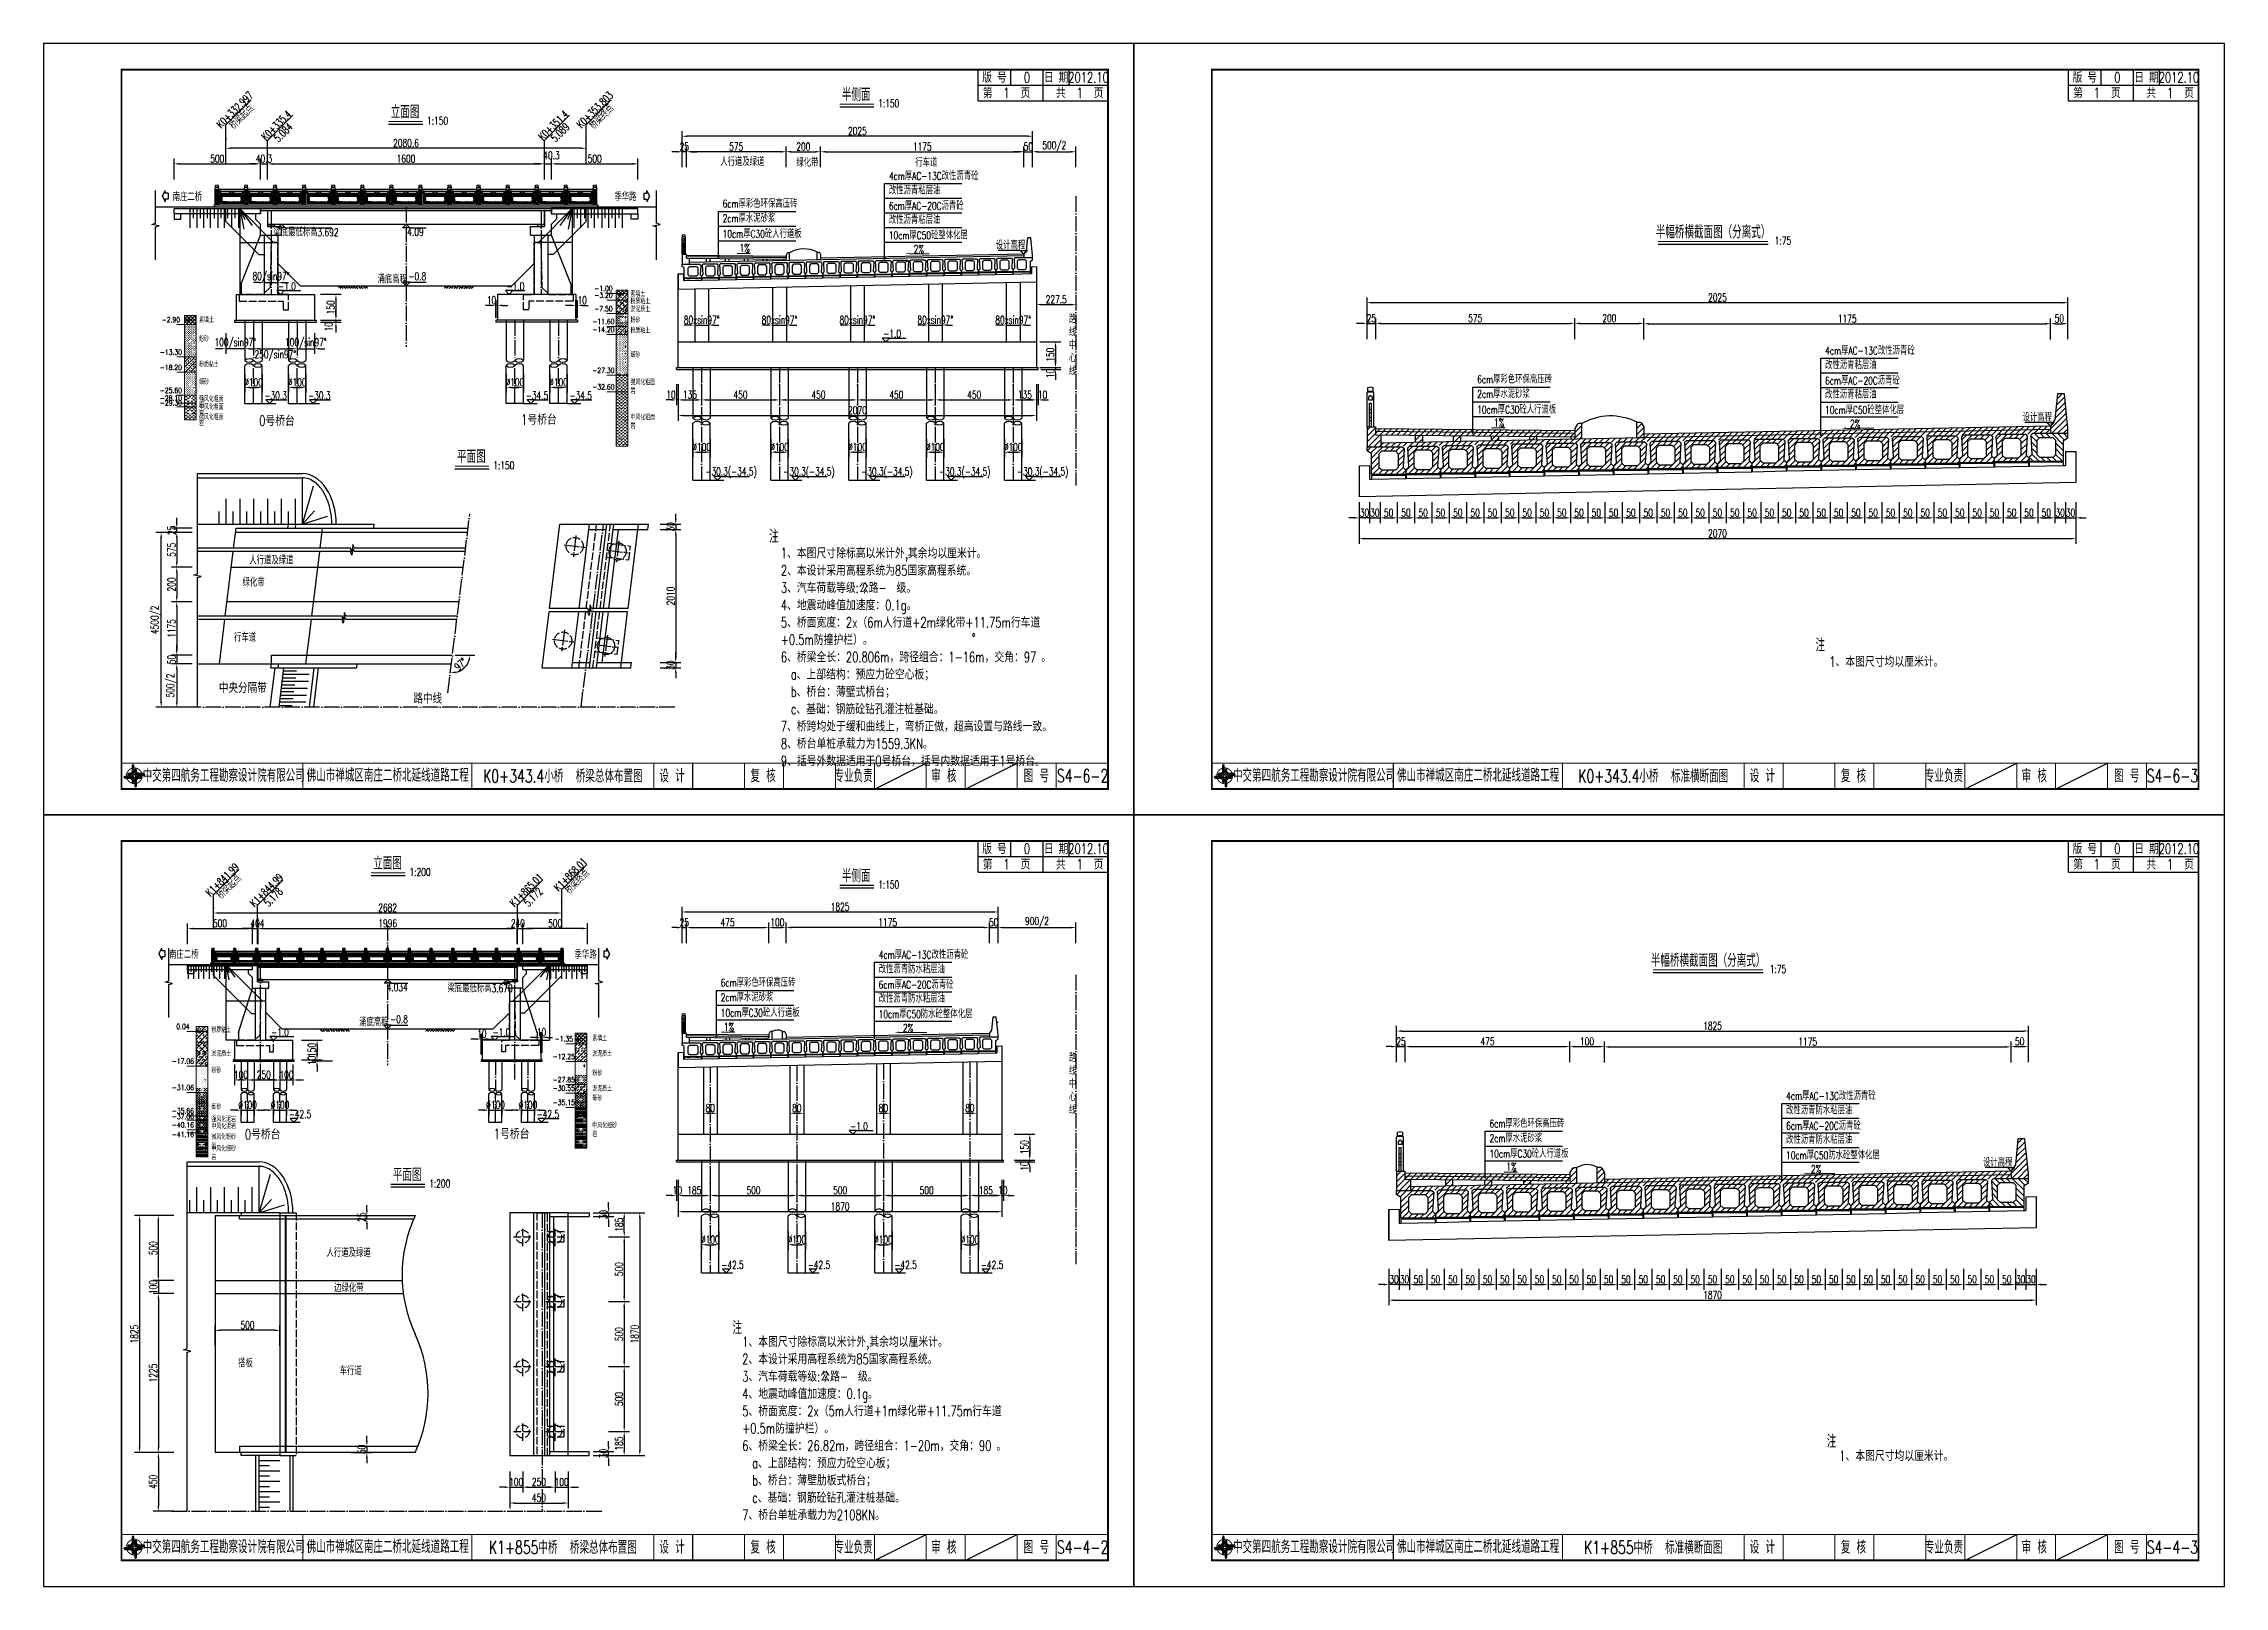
# Model space of a CAD drawing. Header units: millimetres. Extents: x -51 to 12129, y -1309 to -715.
# Drawn here: x -51 to 789, y -1309 to -715 of the extents above; entities that cross this region are included whole.
import ezdxf
from ezdxf.enums import TextEntityAlignment as Align

# ---------------------------------------------------------------- set-up
doc = ezdxf.new("R2010")
doc.units = ezdxf.units.MM
doc.header["$LTSCALE"] = 0.25
doc.linetypes.add('ACAD_ISO02W100', pattern=[15, 12, -3])
doc.linetypes.add('ACAD_ISO04W100', pattern=[30, 24, -3, 0, -3])
for name, color, linetype in [('10', 1, 'Continuous'), ('DIMENSION', 2, 'Continuous'), ('YOLLOW', 7, 'Continuous'), ('中心线', 3, 'ACAD_ISO04W100'), ('图框', 7, 'Continuous'), ('填充', 8, 'Continuous'), ('尺寸标注', 2, 'Continuous'), ('文字', 7, 'Continuous'), ('文字字符', 7, 'Continuous'), ('标注', 4, 'Continuous'), ('次轮廓线', 7, 'Continuous'), ('粗虚线', 1, 'Continuous'), ('虚线', 2, 'ACAD_ISO02W100'), ('轮廓线', 1, 'Continuous'), ('钢筋', 6, 'Continuous')]:
    doc.layers.add(name, color=color, linetype=linetype)
doc.layers.add('zhubase', color=7, linetype='Continuous', lineweight=0)
doc.layers.add('分层图例', color=7, linetype='Continuous', lineweight=13)
doc.styles.add('KT_宋体', font='宋体', dxfattribs={"height": 3})
doc.styles.get("Standard").update_dxf_attribs({"font": 'simplex1.shx', "width": 0.7, "bigfont": 'hztxt.shx'})
doc.dimstyles.get("Standard").update_dxf_attribs({"dimscale": 0, "dimtxt": 3, "dimasz": 2, "dimexe": 1, "dimexo": 1, "dimgap": 0.5, "dimtad": 1, "dimdec": 1, "dimzin": 9, "dimdsep": 46, "dimtxsty": 'Standard', "dimcen": 0.5, "dimclrd": 256, "dimclre": 256, "dimclrt": 256, "dimadec": 1, "dimazin": 2, "dimtfac": 1, "dimtdec": 1, "dimtix": 1, "dimtmove": 2, "dimatfit": 3, "dimfxl": 0, "dimtolj": 1, "dimtzin": 0, "dimlwd": -1, "dimlwe": -1, "dimarcsym": 0})
doc.dimstyles.new('比例1：150', dxfattribs={"dimtxt": 3, "dimasz": 2, "dimexe": 2, "dimexo": 1, "dimgap": 0.5, "dimtad": 1, "dimlfac": 15, "dimzin": 13, "dimdsep": 46, "dimtxsty": 'Standard', "dimcen": -0.09, "dimclrd": 256, "dimclre": 256, "dimclrt": 7, "dimaunit": 1, "dimadec": 0, "dimazin": 2, "dimtfac": 0.0005, "dimtix": 1, "dimtmove": 2, "dimatfit": 3, "dimfxl": 0, "dimtolj": 1, "dimtzin": 13, "dimarcsym": 0})
doc.dimstyles.new('比例1：200', dxfattribs={"dimtxt": 3, "dimasz": 2, "dimexe": 2, "dimexo": 1, "dimgap": 0.5, "dimtad": 1, "dimlfac": 20, "dimzin": 13, "dimdsep": 46, "dimtxsty": 'Standard', "dimcen": -0.09, "dimclrd": 256, "dimclre": 256, "dimclrt": 7, "dimaunit": 1, "dimadec": 0, "dimazin": 2, "dimtfac": 0.0005, "dimtix": 1, "dimtmove": 2, "dimatfit": 3, "dimfxl": 0, "dimtolj": 1, "dimtzin": 13, "dimarcsym": 0})
doc.dimstyles.new('比例1：50', dxfattribs={"dimscale": 0, "dimtxt": 3, "dimasz": 2, "dimexe": 1, "dimexo": 1, "dimgap": 0.5, "dimtad": 1, "dimdec": 1, "dimlfac": 5, "dimzin": 13, "dimdsep": 46, "dimtxsty": 'Standard', "dimcen": -1, "dimclrd": 256, "dimclre": 256, "dimclrt": 7, "dimaunit": 1, "dimadec": 3, "dimazin": 0, "dimtfac": 0.0005, "dimtdec": 1, "dimtix": 1, "dimtmove": 2, "dimatfit": 3, "dimfxl": 0, "dimtolj": 1, "dimtzin": 13, "dimarcsym": 0})
doc.dimstyles.new('比例1：75', dxfattribs={"dimtxt": 3, "dimasz": 2, "dimexe": 2, "dimexo": 1, "dimgap": 0.5, "dimtad": 1, "dimlfac": 7.5, "dimzin": 13, "dimdsep": 46, "dimtxsty": 'Standard', "dimcen": -0.09, "dimclrd": 256, "dimclre": 256, "dimclrt": 7, "dimaunit": 1, "dimadec": 0, "dimazin": 2, "dimtfac": 0.0005, "dimtix": 1, "dimtmove": 2, "dimatfit": 3, "dimfxl": 0, "dimtolj": 1, "dimtzin": 13, "dimarcsym": 0})
pattern_1 = [(45, (-596.2586, -66.693), (-1.122532, 1.122532), [])]
pattern_2 = [(0, (-11.94903, -879.31947), (0.72, 0.6), [0.72, -0.72]), (270, (-11.589, -879.3195), (1.44, -3e-16), [0.36, -0.84]), (270, (-10.869, -878.7195), (1.44, -3e-16), [0.36, -0.84])]
pattern_3 = [(45, (154.266, -869.5982), (-1.018234, 1.018234), []), (45, (155.2843, -869.5982), (-1.018234, 1.018234), [0.54, -0.54])]
pattern_4 = [(0, (154.266, -869.59816), (0.438, 0.438), [0.0219, -0.8541]), (0, (154.266, -869.57626), (0.438, 0.438), [0.0219, -0.8541])]
pattern_5 = [(0, (154.266, -869.59816), (0.72, 0.6), [0.72, -0.72]), (270, (154.626, -869.5982), (1.44, -3e-16), [0.36, -0.84]), (270, (155.346, -868.9982), (1.44, -3e-16), [0.36, -0.84])]
pattern_6 = [(45, (-596.2586, -35.1503), (-1.122532, 1.122532), [])]
pattern_7 = [(0, (-7.56, -1142.7332), (0, 0.6), []), (0, (-7.56, -1143.0332), (0.48, 0.6), [0.48, -0.48])]
pattern_8 = [(0, (-7.56, -1142.7332), (0, 0.84), []), (0, (-7.56, -1142.3132), (0, 0.84), [0.0084, -0.294])]

msp = doc.modelspace()

# ---------------------------------------------------------------- texts
at = {"width": 0.7}
for s, p in [('K0+332.997', (24.02819, -741.19997)), ('桥梁起点', (26.63894, -743.89263)), ('K0+353.803', (162.73486, -741.19997)), ('桥梁终点', (165.34561, -743.89263)), ('K0+335.4', (40.04819, -747.19997)), ('5.084', (42.65894, -749.89263)), ('K0+351.4', (146.71486, -747.19997)), ('5.089', (149.32561, -749.89263)), ('K1+841.99', (19.23734, -1037.64003)), ('K1+868.01', (153.33734, -1035.64003)), ('桥梁起点', (21.84809, -1040.33269)), ('K1+844.99', (36.23734, -1041.64003)), ('5.178', (38.84809, -1044.33269)), ('K1+865.01', (136.33734, -1041.6067)), ('5.172', (138.94809, -1044.29935)), ('桥梁终点', (155.94809, -1038.33269))]:
    msp.add_text(s, height=3, rotation=45, dxfattribs=at).set_placement(p, align=Align.CENTER)
for s, p in [('0号桥台', (39.22011, -861.8386)), ('1号桥台', (140.14834, -861.42945)), ('0号桥台', (33.71419, -1136.60157)), ('1号桥台', (129.61589, -1136.4356))]:
    msp.add_text(s, height=4, dxfattribs=at).set_placement(p, align=Align.CENTER)
for p in [(228.78167, -906.88145), (631.85179, -948.71135), (214.6707, -1211.56962), (636.18309, -1255.30341)]:
    msp.add_text('注', height=5, dxfattribs=at).set_placement(p)
for s, p in [('专业负责', (261.32114, -996.56013)), ('审 核', (296.09494, -996.56013)), ('图 号', (331.71411, -996.56013)), ('S4-6-2', (349.53376, -996.56013)), ('专业负责', (681.32114, -996.56013)), ('审 核', (716.09494, -996.56013)), ('图 号', (751.71411, -996.56013)), ('S4-6-3', (769.32216, -996.56014)), ('专业负责', (261.32114, -1293.56013)), ('审 核', (296.09494, -1293.56013)), ('图 号', (331.71411, -1293.56013)), ('S4-4-2', (349.53376, -1293.56013)), ('专业负责', (681.32113, -1293.56013)), ('审 核', (716.09493, -1293.56013)), ('图 号', (751.7141, -1293.56013)), ('S4-4-3', (769.32216, -1293.56014))]:
    msp.add_text(s, height=5, dxfattribs=at).set_placement(p, align=Align.MIDDLE_CENTER)
at = {"color": 7, "width": 0.7}
msp.add_text('%%134', height=4, dxfattribs=at).set_placement((250.43621, -1227.89333), align=Align.MIDDLE_CENTER)
at = {"attachment_point": 1}
for s, insert, char_height, width in [('路线中心线', (344.26904, -819.28282), 3, 1.5963739), ('1、本图尺寸除标高以米计外,其余均以厘米计。\\P2、本设计采用高程系统为85国家高程系统。\\P3、汽车荷载等级:公路-  级。\\P4、地震动峰值加速度：0.1g。\\P5、桥面宽度：2x（6m人行道+2m绿化带+11.75m行车道+0.5m防撞护栏）。\\P6、桥梁全长：20.806m，跨径组合：1-16m，交角：97 。\\P  a、上部结构：预应力砼空心板；\\P  b、桥台：薄壁式桥台；\\P  c、基础：钢筋砼钻孔灌注桩基础。\\P7、桥跨均处于缓和曲线上，弯桥正做，超高设置与路线一致。\\P8、桥台单桩承载力为1559.3KN。\\P9、括号外数据适用于0号桥台，括号内数据适用于1号桥台。', (233.28648, -908.82982), 4, 106.712992), ('1、本图尺寸均以厘米计。', (637.14689, -950.60548), 4, 106.712992), ('路线中心线', (344.26904, -1103.73266), 3, 1.5963739)]:
    msp.add_mtext(s, dxfattribs=dict(at, insert=insert, char_height=char_height, width=width))
at = {"color": 7, "char_height": 4, "width": 106.712992, "attachment_point": 1}
for s, insert in [('1、本图尺寸除标高以米计外,其余均以厘米计。\\P2、本设计采用高程系统为85国家高程系统。\\P3、汽车荷载等级:公路-  级。\\P4、地震动峰值加速度：0.1g。\\P5、桥面宽度：2x（5m人行道+1m绿化带+11.75m行车道+0.5m防撞护栏）。\\P6、桥梁全长：26.82m，跨径组合：1-20m，交角：90 。\\P  a、上部结构：预应力砼空心板；\\P  b、桥台：薄壁肋板式桥台；\\P  c、基础：钢筋砼钻孔灌注桩基础。\\P7、桥台单桩承载力为2108KN。', (218.4085, -1212.4739)), ('1、本图尺寸均以厘米计。', (640.9599, -1256.35694))]:
    msp.add_mtext(s, dxfattribs=dict(at, insert=insert))
at = {"layer": 'zhubase', "color": 7, "width": 0.7}
for s, p in [('-1.00', (164.97259, -810.50713)), ('-3.20', (164.97259, -813.14713)), ('-2.90', (-1.63706, -822.54387)), ('-11.60', (164.97259, -823.22713)), ('-7.50', (164.97259, -818.30713)), ('-14.20', (164.97259, -826.34713)), ('-13.30', (-1.63706, -835.02387)), ('-18.20', (-1.63706, -840.90387)), ('-27.30', (164.97259, -842.06713)), ('-25.60', (-1.63706, -849.78387)), ('-32.60', (164.97259, -848.42713)), ('-28.10', (-1.63706, -852.78387)), ('-29.30', (-1.63706, -854.57969)), ('0.04', (2.99262, -1094.7252)), ('-1.35', (149.71219, -1099.43669)), ('-17.06', (2.99262, -1108.02939)), ('-12.25', (149.71219, -1106.27921)), ('-31.06', (2.99262, -1118.18503)), ('-27.85', (149.71219, -1115.1794)), ('-30.55', (149.71219, -1118.4194)), ('-35.66', (2.99262, -1127.1932)), ('-35.15', (149.71219, -1123.9394)), ('-37.06', (2.99262, -1129.38289)), ('-40.16', (2.99262, -1132.5932)), ('-41.16', (2.99262, -1136.25441))]:
    msp.add_text(s, height=2, dxfattribs=at).set_placement(p, align=Align.BOTTOM_CENTER)
at = {"layer": 'zhubase', "color": 7, "style": 'KT_宋体'}
for p in [(171.06598, -811.39816), (4.85096, -821.23947), (9.24001, -1095.0252), (155.21801, -1098.05669)]:
    msp.add_text('▽', height=0.75, dxfattribs=at).set_placement(p, align=Align.BOTTOM_CENTER)
for s, p in [('▼', (173.46598, -813.61816)), ('▼', (173.46598, -817.21816)), ('▼', (173.46598, -820.09816)), ('●', (173.46598, -816.67816)), ('●', (173.46598, -819.55816)), ('▼', (7.25096, -826.93947)), ('▼', (7.25096, -829.81947)), ('▼', (173.46598, -825.73816)), ('▼', (173.46598, -831.37816)), ('●', (173.46598, -825.19816)), ('●', (173.46598, -830.83816)), ('▼', (7.25096, -832.45947)), ('▼', (7.25096, -835.45947)), ('▼', (7.25096, -838.21947)), ('▼', (173.46598, -837.13816)), ('●', (173.46598, -833.71816)), ('▼', (7.25096, -846.85947)), ('■', (7.25096, -856.51947)), ('■', (173.46598, -850.39816)), ('■', (173.46598, -859.51816)), ('■', (173.46598, -868.39816)), ('▼', (11.64001, -1107.66939)), ('▼', (157.61801, -1102.67921)), ('▼', (157.61801, -1108.31921)), ('●', (157.61801, -1107.77921)), ('▼', (11.64001, -1113.42939)), ('▼', (157.61801, -1118.4194)), ('●', (157.61801, -1117.9994)), ('■', (11.64001, -1131.6932)), ('■', (157.61801, -1129.30312)), ('■', (157.61801, -1134.00311)), ('■', (11.64001, -1134.3332)), ('■', (11.64001, -1140.3332)), ('■', (157.61801, -1138.6394))]:
    msp.add_text(s, height=0.6, dxfattribs=at).set_placement(p, align=Align.TOP_CENTER)
at = {"layer": 'zhubase', "color": 7, "char_height": 2, "width": 10, "attachment_point": 1}
for s, insert in [('粉质粘土', (175.40112, -812.84156)), ('素填土', (175.40112, -810.04506)), ('粉砂', (175.40112, -820.11831)), ('淤泥质土', (175.40112, -815.94139)), ('粉质粘土', (175.40112, -824.13256)), ('细砂', (175.40112, -833.55831)), ('强风化粗面岩', (175.40112, -844.07122)), ('中风化粗面岩', (175.40112, -857.58772)), ('粉质粘土', (13.9652, -1093.4052)), ('{\\Fsimplex1,hztxt|c134;素填土}', (160.69783, -1096.59844)), ('粉砂', (13.9652, -1108.99828)), ('淤泥质土', (13.9652, -1102.55665)), ('{\\Fsimplex1,hztxt|c134;淤泥质土}', (160.69783, -1102.5781)), ('{\\Fsimplex1,hztxt|c134;粉砂}', (160.69783, -1110.04215)), ('{\\Fsimplex1,hztxt|c134;淤泥质土}', (160.69783, -1116.01265)), ('砾砂', (13.9652, -1123.01395)), ('{\\Fsimplex1,hztxt|c134;砾砂}', (160.69783, -1119.76207)), ('强风化泥岩', (13.9652, -1127.7932)), ('中风化泥岩', (13.9652, -1130.56287)), ('{\\Fsimplex1,hztxt|c134;中风化细砂岩}', (160.69783, -1130.21058)), ('微风化粉砂岩', (13.9652, -1134.58987)), ('中风化细砂岩', (13.9652, -1139.11537))]:
    msp.add_mtext(s, dxfattribs=dict(at, insert=insert))
at = {"layer": 'zhubase', "color": 7, "char_height": 2, "width": 10, "attachment_point": 1, "line_spacing_factor": 0.7}
for s, insert in [('{\\Fsimplex1,hztxt|c134;素填土}', (9.21271, -820.01977)), ('{\\Fsimplex1,hztxt|c134;粉砂}', (9.21271, -827.37877)), ('{\\Fsimplex1,hztxt|c134;粉质粘土}', (9.21271, -837.18552)), ('{\\Fsimplex1,hztxt|c134;细砂}', (9.21271, -843.94068)), ('{\\Fsimplex1,hztxt|c134;强风化粗面岩}', (9.21271, -850.5151)), ('{\\Fsimplex1,hztxt|c134;中风化粗面岩}', (9.21271, -853.55127)), ('{\\Fsimplex1,hztxt|c134;微风化粗面岩}', (9.21271, -857.44035))]:
    msp.add_mtext(s, dxfattribs=dict(at, insert=insert))
at = {"layer": '分层图例', "color": 7, "style": 'KT_宋体'}
for s, p in [('f', (172.11598, -821.05816)), ('x', (172.11598, -834.13816)), ('W3', (172.11598, -845.58316)), ('x', (172.11598, -841.99816)), ('W2', (172.11598, -856.26316)), ('W2', (172.11598, -866.70316)), ('f', (10.29001, -1117.58503)), ('f', (156.26801, -1113.6194)), ('l', (10.29001, -1124.7332)), ('l', (156.26801, -1121.4794)), ('W3', (10.29001, -1128.3782)), ('W2', (10.29001, -1131.0782)), ('W1', (10.29001, -1133.5382)), ('W2', (156.26801, -1128.20812)), ('W2', (156.26801, -1132.90811)), ('W2', (10.29001, -1138.7582)), ('W2', (156.26801, -1137.5444))]:
    msp.add_text(s, height=0.75, dxfattribs=at).set_placement(p, align=Align.MIDDLE_CENTER)
at = {"layer": '图框', "width": 0.7}
for s, p in [('中交第四航务工程勘察设计院有限公司', (18.69602, -996.40628)), ('佛山市禅城区南庄二桥北延线道路工程', (81.87517, -996.34002)), ('K0+343.4小桥  桥梁总体布置图', (149.33091, -996.65472)), ('设 计', (191.37558, -996.56013)), ('复 核', (226.47039, -996.56013)), ('中交第四航务工程勘察设计院有限公司', (438.69602, -996.40628)), ('佛山市禅城区南庄二桥北延线道路工程', (501.87517, -996.34002)), ('K0+343.4小桥  标准横断面图', (569.33091, -996.65472)), ('设 计', (611.37558, -996.56013)), ('复 核', (646.47039, -996.56013)), ('中交第四航务工程勘察设计院有限公司', (18.69602, -1293.40628)), ('佛山市禅城区南庄二桥北延线道路工程', (81.87517, -1293.34002)), ('K1+855中桥  桥梁总体布置图', (149.33091, -1293.65472)), ('设 计', (191.37558, -1293.56013)), ('复 核', (226.47039, -1293.56013)), ('中交第四航务工程勘察设计院有限公司', (438.696, -1293.40627)), ('佛山市禅城区南庄二桥北延线道路工程', (501.87515, -1293.34001)), ('K1+855中桥  标准横断面图', (569.3309, -1293.65471)), ('设 计', (611.37556, -1293.56013)), ('复 核', (646.47038, -1293.56013))]:
    msp.add_text(s, height=5, dxfattribs=at).set_placement(p, align=Align.MIDDLE_CENTER)
at = {"layer": '尺寸标注', "color": 7, "linetype": 'Continuous', "width": 0.7}
for s, p in [('4cm厚AC-13C改性沥青砼', (274.94752, -767.10689)), ('改性沥青粘层油', (274.90181, -772.67195)), ('2cm厚水泥砂浆', (210.89024, -783.45321)), ('6cm厚彩色环保高压砖', (210.89024, -777.79137)), ('改性沥青粘层油', (274.90181, -783.99561)), ('6cm厚AC-20C沥青砼', (274.90181, -778.63729)), ('10cm厚C30砼人行道板', (210.89024, -789.41855)), ('10cm厚C50砼整体化层', (274.90181, -789.96096)), ('4cm厚AC-13C改性沥青砼', (635.57114, -834.37257)), ('改性沥青粘层油', (635.52542, -839.93762)), ('2cm厚水泥砂浆', (501.52727, -851.09677)), ('6cm厚彩色环保高压砖', (501.52727, -845.43493)), ('改性沥青粘层油', (635.52542, -851.26129)), ('6cm厚AC-20C沥青砼', (635.52542, -845.90297)), ('10cm厚C30砼人行道板', (501.52727, -857.06211)), ('10cm厚C50砼整体化层', (635.52542, -857.22664)), ('4cm厚AC-13C改性沥青砼', (271.03407, -1066.9842)), ('6cm厚彩色环保高压砖', (210.15233, -1077.71645)), ('改性沥青防水粘层油', (270.98836, -1072.54925)), ('6cm厚AC-20C沥青砼', (270.98836, -1078.5146)), ('2cm厚水泥砂浆', (210.15233, -1083.37828)), ('改性沥青防水粘层油', (270.98836, -1083.87292)), ('10cm厚C30砼人行道板', (210.15233, -1089.34363)), ('10cm厚C50防水砼整体化层', (270.98836, -1089.83826)), ('改性沥青防水粘层油', (620.50818, -1126.88327)), ('4cm厚AC-13C改性沥青砼', (620.5539, -1121.31822)), ('6cm厚彩色环保高压砖', (506.28135, -1131.96314)), ('6cm厚AC-20C沥青砼', (620.50818, -1132.84862)), ('2cm厚水泥砂浆', (506.28135, -1137.62497)), ('10cm厚C30砼人行道板', (506.28135, -1143.59032)), ('改性沥青防水粘层油', (620.50818, -1138.20693)), ('10cm厚C50防水砼整体化层', (620.50818, -1144.17228))]:
    msp.add_text(s, height=3, dxfattribs=at).set_placement(p)
at = {"layer": '文字', "width": 0.7}
for s, height, p in [('版 号', 4, (315.58091, -727.65472)), ('0', 4, (328.08091, -727.65472)), ('日 期', 4, (339.33091, -727.65472)), ('2012.10', 4, (351.83091, -727.65472)), ('版 号', 4, (735.58091, -727.65472)), ('0', 4, (748.08091, -727.65472)), ('日 期', 4, (759.33091, -727.65472)), ('2012.10', 4, (771.83091, -727.65472)), ('立面图', 5, (88.53859, -740.94327)), ('半侧面', 5, (262.30583, -734.28605)), ('1:150', 3, (274.84305, -737.65711)), ('1:150', 3, (101.07581, -744.31433)), ('半幅桥横截面图（分离式）', 5, (592.38767, -787.17948)), ('1:75', 3, (619.29076, -790.55053)), ('设计高程', 3, (321.78618, -792.32535)), ('-1.0', 3, (43.0971, -808.11867)), ('-1.0', 3, (131.10292, -808.11867)), ('-1.0', 3, (276.18522, -826.34683)), ('-30.3', 3, (38.72984, -850.14818)), ('-30.3', 3, (55.5217, -850.14818)), ('-34.5', 3, (139.3965, -850.14818)), ('-34.5', 3, (156.18837, -850.14818)), ('设计高程', 3, (717.24358, -858.61309)), ('平面图', 5, (114.07825, -873.67401)), ('1:150', 3, (126.61546, -877.04506)), ('-30.3(-34.5)', 3, (214.1552, -879.41073)), ('-30.3(-34.5)', 3, (244.1552, -879.41073)), ('-30.3(-34.5)', 3, (274.1552, -879.41073)), ('-30.3(-34.5)', 3, (304.1552, -879.41073)), ('-30.3(-34.5)', 3, (334.1552, -879.41073)), ('%%134', 4, (265.57342, -924.36435)), ('%%D', 4, (307.60944, -943.79376)), ('版 号', 4, (315.58091, -1024.65472)), ('0', 4, (328.08091, -1024.65472)), ('日 期', 4, (339.33091, -1024.65472)), ('2012.10', 4, (351.83091, -1024.65472)), ('版 号', 4, (735.58091, -1024.65472)), ('0', 4, (748.08091, -1024.65472)), ('日 期', 4, (759.33091, -1024.65472)), ('2012.10', 4, (771.83091, -1024.65472)), ('立面图', 5, (81.80823, -1030.2172)), ('1:200', 3, (94.34545, -1033.58825)), ('半侧面', 5, (262.30583, -1035.06646)), ('1:150', 3, (274.84305, -1038.43751)), ('半幅桥横截面图（分离式）', 5, (590.47201, -1067.623)), ('1:75', 3, (617.3751, -1070.99405)), ('-1.0', 3, (40.40158, -1095.32641)), ('-1.0', 3, (125.67528, -1095.32641)), ('-42.5', 3, (48.08159, -1126.84854)), ('-42.5', 3, (143.58159, -1126.84854)), ('-1.0', 3, (263.4244, -1131.50373)), ('平面图', 5, (89.38157, -1150.18466)), ('设计高程', 3, (701.99779, -1145.50491)), ('1:200', 3, (101.91879, -1153.55571)), ('-42.5', 3, (214.66194, -1184.87033)), ('-42.5', 3, (247.99527, -1184.87033)), ('-42.5', 3, (281.3286, -1184.87033)), ('-42.5', 3, (314.66194, -1184.87033))]:
    msp.add_text(s, height=height, dxfattribs=at).set_placement(p, align=Align.MIDDLE_CENTER)
for s, p in [('1%', (217.37126, -794.84157)), ('2%', (284.48053, -795.28305)), ('1%', (508.00828, -862.04725)), ('2%', (645.10414, -862.54873)), ('1%', (211.31386, -1094.71345)), ('2%', (280.30604, -1095.16556)), ('1%', (512.76236, -1148.57546)), ('2%', (630.08691, -1149.49437))]:
    msp.add_text(s, height=3, dxfattribs=at).set_placement(p)
at = {"layer": '文字字符', "width": 0.7}
for s, p in [('人行道及绿道', (209.95591, -761.69897)), ('绿化带', (239.27543, -761.99367)), ('行车道', (285.10876, -761.99367))]:
    msp.add_text(s, height=3, dxfattribs=at).set_placement(p)
at = {"layer": '文字字符'}
for s, height, width, p in [('南庄二桥', 3, 0.7, (4.69627, -773.37747)), ('季华路', 3, 0.7, (173.46269, -773.37747)), ('涌底高程', 3, 0.7, (83.61438, -805.06074)), ('人行道及绿道', 3, 0.7, (37.05436, -913.2405)), ('绿化带', 3, 0.7, (30.21506, -921.78006)), ('行车道', 3, 0.7, (26.94176, -942.95387)), ('中央分隔带', 4, 0.8, (26.04953, -962.4862)), ('路中线', 4, 0.8, (97.31489, -966.54448)), ('南庄二桥', 3, 0.7, (3.33984, -1065.10187)), ('季华路', 3, 0.7, (158.08002, -1065.10187)), ('涌底高程', 3, 0.7, (76.52019, -1091.11848)), ('人行道及绿道', 3, 0.7, (66.80855, -1179.86967)), ('边绿化带', 3, 0.7, (66.90248, -1193.47774)), ('搭板', 3, 0.7, (27.06008, -1222.43557)), ('车行道', 3, 0.7, (67.61099, -1225.35574))]:
    msp.add_text(s, height=height, dxfattribs=dict(at, width=width)).set_placement(p, align=Align.MIDDLE)
at = {"layer": '文字字符', "width": 0.7}
for s, p in [('梁底最低标高3.692', (50.3912, -787.32157)), ('4.09', (92.56446, -787.16753)), ('-0.8', (93.30018, -804.2347)), ('4.034', (85.52027, -1077.97526)), ('梁底最低标高3.670', (117.44154, -1078.38824)), ('-0.8', (86.20599, -1090.29244))]:
    msp.add_text(s, height=3, dxfattribs=at).set_placement(p, align=Align.MIDDLE_CENTER)

# ---------------------------------------------------------------- blocks, each defined once
blk = doc.blocks.new('tb')
at = {"lineweight": -3}
h = blk.add_hatch(color=256, dxfattribs=at)
h.paths.add_polyline_path([(-1.23, -0.13), (-3.78, -0.14), (-4.14, -0.41), (-1.4, -0.44), (-0.56, -1.24), (-0.54, -2.62), (-0.27, -2.2), (-0.26, -1.06)])
h.paths.add_polyline_path([(0.13, -1.08), (0.14, -3.86), (0.41, -4.26), (0.44, -1.24), (1.25, -0.43), (2.66, -0.43), (2.26, -0.16), (1.07, -0.15)])
h.paths.add_polyline_path([(1.08, 0.3), (3.62, 0.3), (4.02, 0.56), (1.25, 0.57), (0.43, 1.39), (0.43, 2.8), (0.16, 2.41), (0.15, 1.24)])
h.paths.add_polyline_path([(-0.28, 1.21), (-0.28, 3.99), (-0.56, 4.39), (-0.57, 1.41), (-1.38, 0.6), (-2.74, 0.56), (-2.33, 0.3), (-1.2, 0.29)])
for p, q in [((-1.38, 0.6), (-2.74, 0.56)), ((-0.57, 1.41), (-1.38, 0.6)), ((-0.56, 4.39), (-0.57, 1.41)), ((0.43, 2.8), (0.43, 1.39)), ((0.43, 1.39), (1.25, 0.57)), ((1.25, 0.57), (4.02, 0.56)), ((-4.14, -0.41), (-1.4, -0.44)), ((-1.4, -0.44), (-0.56, -1.24)), ((-0.56, -1.24), (-0.54, -2.62)), ((0.41, -4.26), (0.44, -1.24)), ((0.44, -1.24), (1.25, -0.43)), ((1.25, -0.43), (2.66, -0.43))]:
    blk.add_line(p, q, dxfattribs=at)
at = {"lineweight": -3, "const_width": 0.35, "flags": 128}
for points in [[(-0.9, 3.02, 0.324167), (-3.16, -0.14)], [(2.88, 0.92, 0.324403), (-0.24, 3.15)], [(0.75, -2.86, 0.325418), (3.02, 0.26)], [(-2.98, -0.76, 0.322976), (0.14, -2.98)]]:
    blk.add_lwpolyline(points, format="xyb", dxfattribs=at)
at = {"lineweight": -3, "flags": 128}
for points in [[(-0.9, 3.99), (-0.9, 1.58), (-1.53, 0.91), (-2.34, 0.91), (-2.74, 0.56), (-2.33, 0.3), (-1.2, 0.29), (-0.28, 1.21), (-0.28, 3.99), (-0.56, 4.39)], [(-0.04, 0.77), (0.68, 0.04), (-0.04, -0.69), (-0.77, 0.05)], [(3.62, 0.92), (1.43, 0.92), (0.77, 1.54), (0.77, 2.38), (0.43, 2.8), (0.16, 2.41), (0.15, 1.24), (1.08, 0.3), (3.62, 0.3), (4.02, 0.56)], [(-3.73, -0.76), (-1.54, -0.76), (-0.89, -1.39), (-0.89, -2.21), (-0.54, -2.62), (-0.27, -2.2), (-0.26, -1.06), (-1.23, -0.13), (-3.78, -0.14), (-4.14, -0.41)], [(0.75, -3.85), (0.75, -1.43), (1.4, -0.78), (2.26, -0.78), (2.66, -0.43), (2.26, -0.16), (1.07, -0.15), (0.13, -1.08), (0.14, -3.86), (0.41, -4.26)]]:
    blk.add_lwpolyline(points, close=True, dxfattribs=at)
blk = doc.blocks.new('*D465')
at = {"layer": 'Defpoints', "color": 0}
for p in [(462.42, -822.39), (459.09, -862.17), (462.42, -862.17)]:
    blk.add_point(p, dxfattribs=at)
at = {"layer": '标注', "lineweight": -2}
for p, q in [((457.09, -822.39), (455.09, -822.39)), ((459.09, -828.39), (459.09, -820.39)), ((459.09, -822.39), (462.42, -822.39)), ((462.42, -828.39), (462.42, -820.39)), ((464.42, -822.39), (466.42, -822.39))]:
    blk.add_line(p, q, dxfattribs=at)
at = {"layer": '标注'}
for points in [[(457.09, -822.06), (457.09, -822.73), (459.09, -822.39)], [(464.42, -822.06), (464.42, -822.73), (462.42, -822.39)]]:
    blk.add_solid(points, dxfattribs=at)
at = {"layer": '标注', "color": 7, "insert": (460.75, -820.39), "char_height": 3, "attachment_point": 5}
blk.add_mtext('\\A1;25', dxfattribs=at)
blk = doc.blocks.new('*D457')
at = {"layer": 'Defpoints', "color": 0}
for p in [(539.09, -822.39), (462.42, -864.72), (539.09, -864.72)]:
    blk.add_point(p, dxfattribs=at)
at = {"layer": '标注', "lineweight": -2}
for p, q in [((462.42, -828.39), (462.42, -820.39)), ((464.42, -822.39), (537.09, -822.39)), ((539.09, -828.39), (539.09, -820.39))]:
    blk.add_line(p, q, dxfattribs=at)
at = {"layer": '标注'}
for points in [[(464.42, -822.06), (464.42, -822.73), (462.42, -822.39)], [(537.09, -822.06), (537.09, -822.73), (539.09, -822.39)]]:
    blk.add_solid(points, dxfattribs=at)
at = {"layer": '标注', "color": 7, "insert": (500.75, -820.39), "char_height": 3, "attachment_point": 5}
blk.add_mtext('\\A1;575', dxfattribs=at)
blk = doc.blocks.new('*D466')
at = {"layer": 'Defpoints', "color": 0}
for p in [(565.75, -822.39), (539.09, -865.25), (565.75, -865.25)]:
    blk.add_point(p, dxfattribs=at)
at = {"layer": '标注', "lineweight": -2}
for p, q in [((539.09, -828.39), (539.09, -820.39)), ((541.09, -822.39), (563.75, -822.39)), ((565.75, -828.39), (565.75, -820.39))]:
    blk.add_line(p, q, dxfattribs=at)
at = {"layer": '标注'}
for points in [[(541.09, -822.06), (541.09, -822.73), (539.09, -822.39)], [(563.75, -822.06), (563.75, -822.73), (565.75, -822.39)]]:
    blk.add_solid(points, dxfattribs=at)
at = {"layer": '标注', "color": 7, "insert": (552.42, -820.39), "char_height": 3, "attachment_point": 5}
blk.add_mtext('\\A1;200', dxfattribs=at)
blk = doc.blocks.new('*D467')
at = {"layer": 'Defpoints', "color": 0}
for p in [(722.41, -822.53), (722.41, -864.8), (565.75, -865.25)]:
    blk.add_point(p, dxfattribs=at)
at = {"layer": '标注', "lineweight": -2}
for p, q in [((565.75, -828.53), (565.75, -820.53)), ((567.75, -822.53), (720.41, -822.53)), ((722.41, -828.53), (722.41, -820.53))]:
    blk.add_line(p, q, dxfattribs=at)
at = {"layer": '标注'}
for points in [[(567.75, -822.19), (567.75, -822.86), (565.75, -822.53)], [(720.41, -822.19), (720.41, -822.86), (722.41, -822.53)]]:
    blk.add_solid(points, dxfattribs=at)
at = {"layer": '标注', "color": 7, "insert": (644.08, -820.53), "char_height": 3, "attachment_point": 5}
blk.add_mtext('\\A1;1175', dxfattribs=at)
blk = doc.blocks.new('*D468')
at = {"layer": 'Defpoints', "color": 0}
for p in [(729.08, -822.49), (722.41, -863.97), (729.08, -863.97)]:
    blk.add_point(p, dxfattribs=at)
at = {"layer": '标注', "lineweight": -2}
for p, q in [((722.41, -828.49), (722.41, -820.49)), ((724.41, -822.49), (727.08, -822.49)), ((729.08, -828.49), (729.08, -820.49))]:
    blk.add_line(p, q, dxfattribs=at)
at = {"layer": '标注'}
for points in [[(724.41, -822.16), (724.41, -822.82), (722.41, -822.49)], [(727.08, -822.16), (727.08, -822.82), (729.08, -822.49)]]:
    blk.add_solid(points, dxfattribs=at)
at = {"layer": '标注', "color": 7, "insert": (725.75, -820.49), "char_height": 3, "attachment_point": 5}
blk.add_mtext('\\A1;50', dxfattribs=at)
blk = doc.blocks.new('*D458')
at = {"layer": 'Defpoints', "color": 0}
for p in [(729.08, -814.39), (459.09, -868.3), (729.08, -866.66)]:
    blk.add_point(p, dxfattribs=at)
at = {"layer": '标注', "lineweight": -2}
for p, q in [((459.09, -820.39), (459.09, -812.39)), ((461.09, -814.39), (727.08, -814.39)), ((729.08, -820.39), (729.08, -812.39))]:
    blk.add_line(p, q, dxfattribs=at)
at = {"layer": '标注'}
for points in [[(461.09, -814.06), (461.09, -814.73), (459.09, -814.39)], [(727.08, -814.06), (727.08, -814.73), (729.08, -814.39)]]:
    blk.add_solid(points, dxfattribs=at)
at = {"layer": '标注', "color": 7, "insert": (594.08, -812.39), "char_height": 3, "attachment_point": 5}
blk.add_mtext('\\A1;2025', dxfattribs=at)
blk = doc.blocks.new('*D469')
at = {"layer": 'Defpoints', "color": 0}
for p in [(456.09, -845.76), (460.09, -880.91), (456.09, -897.25)]:
    blk.add_point(p, dxfattribs=at)
at = {"layer": '标注', "lineweight": -2}
for p, q in [((454.09, -897.25), (452.09, -897.25)), ((456.09, -891.25), (456.09, -899.25)), ((460.09, -897.25), (456.09, -897.25)), ((460.09, -891.25), (460.09, -899.25)), ((462.09, -897.25), (464.09, -897.25))]:
    blk.add_line(p, q, dxfattribs=at)
at = {"layer": '标注'}
for points in [[(454.09, -896.91), (454.09, -897.58), (456.09, -897.25)], [(462.09, -896.91), (462.09, -897.58), (460.09, -897.25)]]:
    blk.add_solid(points, dxfattribs=at)
at = {"layer": '标注', "color": 7, "insert": (458.09, -895.25), "char_height": 3, "attachment_point": 5}
blk.add_mtext('\\A1;30', dxfattribs=at)
blk = doc.blocks.new('*D470')
at = {"layer": 'Defpoints', "color": 0}
for p in [(460.09, -880.91), (464.09, -880.91), (464.09, -897.25)]:
    blk.add_point(p, dxfattribs=at)
at = {"layer": '标注', "lineweight": -2}
for p, q in [((458.09, -897.25), (456.09, -897.25)), ((460.09, -891.25), (460.09, -899.25)), ((460.09, -897.25), (464.09, -897.25)), ((464.09, -891.25), (464.09, -899.25)), ((466.09, -897.25), (468.09, -897.25))]:
    blk.add_line(p, q, dxfattribs=at)
at = {"layer": '标注'}
for points in [[(458.09, -896.91), (458.09, -897.58), (460.09, -897.25)], [(466.09, -896.91), (466.09, -897.58), (464.09, -897.25)]]:
    blk.add_solid(points, dxfattribs=at)
at = {"layer": '标注', "color": 7, "insert": (462.09, -895.25), "char_height": 3, "attachment_point": 5}
blk.add_mtext('\\A1;30', dxfattribs=at)
blk = doc.blocks.new('*D471')
at = {"layer": 'Defpoints', "color": 0}
for p in [(464.09, -880.91), (470.75, -880.91), (470.75, -897.25)]:
    blk.add_point(p, dxfattribs=at)
at = {"layer": '标注', "lineweight": -2}
for p, q in [((464.09, -891.25), (464.09, -899.25)), ((466.09, -897.25), (468.75, -897.25)), ((470.75, -891.25), (470.75, -899.25))]:
    blk.add_line(p, q, dxfattribs=at)
at = {"layer": '标注'}
for points in [[(466.09, -896.91), (466.09, -897.58), (464.09, -897.25)], [(468.75, -896.91), (468.75, -897.58), (470.75, -897.25)]]:
    blk.add_solid(points, dxfattribs=at)
at = {"layer": '标注', "color": 7, "insert": (467.42, -895.25), "char_height": 3, "attachment_point": 5}
blk.add_mtext('\\A1;50', dxfattribs=at)
blk = doc.blocks.new('*D472')
at = {"layer": 'Defpoints', "color": 0}
for p in [(470.75, -880.91), (477.42, -880.64), (477.42, -897.25)]:
    blk.add_point(p, dxfattribs=at)
at = {"layer": '标注', "lineweight": -2}
for p, q in [((470.75, -891.25), (470.75, -899.25)), ((472.75, -897.25), (475.42, -897.25)), ((477.42, -891.25), (477.42, -899.25))]:
    blk.add_line(p, q, dxfattribs=at)
at = {"layer": '标注'}
for points in [[(472.75, -896.91), (472.75, -897.58), (470.75, -897.25)], [(475.42, -896.91), (475.42, -897.58), (477.42, -897.25)]]:
    blk.add_solid(points, dxfattribs=at)
at = {"layer": '标注', "color": 7, "insert": (474.09, -895.25), "char_height": 3, "attachment_point": 5}
blk.add_mtext('\\A1;50', dxfattribs=at)
blk = doc.blocks.new('*D473')
at = {"layer": 'Defpoints', "color": 0}
for p in [(477.42, -880.64), (484.09, -880.64), (484.09, -897.25)]:
    blk.add_point(p, dxfattribs=at)
at = {"layer": '标注', "lineweight": -2}
for p, q in [((477.42, -891.25), (477.42, -899.25)), ((479.42, -897.25), (482.09, -897.25)), ((484.09, -891.25), (484.09, -899.25))]:
    blk.add_line(p, q, dxfattribs=at)
at = {"layer": '标注'}
for points in [[(479.42, -896.91), (479.42, -897.58), (477.42, -897.25)], [(482.09, -896.91), (482.09, -897.58), (484.09, -897.25)]]:
    blk.add_solid(points, dxfattribs=at)
at = {"layer": '标注', "color": 7, "insert": (480.75, -895.25), "char_height": 3, "attachment_point": 5}
blk.add_mtext('\\A1;50', dxfattribs=at)
blk = doc.blocks.new('*D474')
at = {"layer": 'Defpoints', "color": 0}
for p in [(484.09, -880.64), (490.75, -880.37), (490.75, -897.25)]:
    blk.add_point(p, dxfattribs=at)
at = {"layer": '标注', "lineweight": -2}
for p, q in [((484.09, -891.25), (484.09, -899.25)), ((486.09, -897.25), (488.75, -897.25)), ((490.75, -891.25), (490.75, -899.25))]:
    blk.add_line(p, q, dxfattribs=at)
at = {"layer": '标注'}
for points in [[(486.09, -896.91), (486.09, -897.58), (484.09, -897.25)], [(488.75, -896.91), (488.75, -897.58), (490.75, -897.25)]]:
    blk.add_solid(points, dxfattribs=at)
at = {"layer": '标注', "color": 7, "insert": (487.42, -895.25), "char_height": 3, "attachment_point": 5}
blk.add_mtext('\\A1;50', dxfattribs=at)
blk = doc.blocks.new('*D475')
at = {"layer": 'Defpoints', "color": 0}
for p in [(490.75, -880.37), (497.42, -880.37), (497.42, -897.25)]:
    blk.add_point(p, dxfattribs=at)
at = {"layer": '标注', "lineweight": -2}
for p, q in [((490.75, -891.25), (490.75, -899.25)), ((492.75, -897.25), (495.42, -897.25)), ((497.42, -891.25), (497.42, -899.25))]:
    blk.add_line(p, q, dxfattribs=at)
at = {"layer": '标注'}
for points in [[(492.75, -896.91), (492.75, -897.58), (490.75, -897.25)], [(495.42, -896.91), (495.42, -897.58), (497.42, -897.25)]]:
    blk.add_solid(points, dxfattribs=at)
at = {"layer": '标注', "color": 7, "insert": (494.09, -895.25), "char_height": 3, "attachment_point": 5}
blk.add_mtext('\\A1;50', dxfattribs=at)
blk = doc.blocks.new('*D476')
at = {"layer": 'Defpoints', "color": 0}
for p in [(497.42, -880.37), (504.09, -880.11), (504.09, -897.25)]:
    blk.add_point(p, dxfattribs=at)
at = {"layer": '标注', "lineweight": -2}
for p, q in [((497.42, -891.25), (497.42, -899.25)), ((499.42, -897.25), (502.09, -897.25)), ((504.09, -891.25), (504.09, -899.25))]:
    blk.add_line(p, q, dxfattribs=at)
at = {"layer": '标注'}
for points in [[(499.42, -896.91), (499.42, -897.58), (497.42, -897.25)], [(502.09, -896.91), (502.09, -897.58), (504.09, -897.25)]]:
    blk.add_solid(points, dxfattribs=at)
at = {"layer": '标注', "color": 7, "insert": (500.75, -895.25), "char_height": 3, "attachment_point": 5}
blk.add_mtext('\\A1;50', dxfattribs=at)
blk = doc.blocks.new('*D477')
at = {"layer": 'Defpoints', "color": 0}
for p in [(504.09, -880.11), (510.75, -880.11), (510.75, -897.25)]:
    blk.add_point(p, dxfattribs=at)
at = {"layer": '标注', "lineweight": -2}
for p, q in [((504.09, -891.25), (504.09, -899.25)), ((506.09, -897.25), (508.75, -897.25)), ((510.75, -891.25), (510.75, -899.25))]:
    blk.add_line(p, q, dxfattribs=at)
at = {"layer": '标注'}
for points in [[(506.09, -896.91), (506.09, -897.58), (504.09, -897.25)], [(508.75, -896.91), (508.75, -897.58), (510.75, -897.25)]]:
    blk.add_solid(points, dxfattribs=at)
at = {"layer": '标注', "color": 7, "insert": (507.42, -895.25), "char_height": 3, "attachment_point": 5}
blk.add_mtext('\\A1;50', dxfattribs=at)
blk = doc.blocks.new('*D478')
at = {"layer": 'Defpoints', "color": 0}
for p in [(510.75, -880.11), (517.42, -879.84), (517.42, -897.25)]:
    blk.add_point(p, dxfattribs=at)
at = {"layer": '标注', "lineweight": -2}
for p, q in [((510.75, -891.25), (510.75, -899.25)), ((512.75, -897.25), (515.42, -897.25)), ((517.42, -891.25), (517.42, -899.25))]:
    blk.add_line(p, q, dxfattribs=at)
at = {"layer": '标注'}
for points in [[(512.75, -896.91), (512.75, -897.58), (510.75, -897.25)], [(515.42, -896.91), (515.42, -897.58), (517.42, -897.25)]]:
    blk.add_solid(points, dxfattribs=at)
at = {"layer": '标注', "color": 7, "insert": (514.09, -895.25), "char_height": 3, "attachment_point": 5}
blk.add_mtext('\\A1;50', dxfattribs=at)
blk = doc.blocks.new('*D479')
at = {"layer": 'Defpoints', "color": 0}
for p in [(517.42, -879.84), (524.09, -879.84), (524.09, -897.25)]:
    blk.add_point(p, dxfattribs=at)
at = {"layer": '标注', "lineweight": -2}
for p, q in [((517.42, -891.25), (517.42, -899.25)), ((519.42, -897.25), (522.09, -897.25)), ((524.09, -891.25), (524.09, -899.25))]:
    blk.add_line(p, q, dxfattribs=at)
at = {"layer": '标注'}
for points in [[(519.42, -896.91), (519.42, -897.58), (517.42, -897.25)], [(522.09, -896.91), (522.09, -897.58), (524.09, -897.25)]]:
    blk.add_solid(points, dxfattribs=at)
at = {"layer": '标注', "color": 7, "insert": (520.75, -895.25), "char_height": 3, "attachment_point": 5}
blk.add_mtext('\\A1;50', dxfattribs=at)
blk = doc.blocks.new('*D480')
at = {"layer": 'Defpoints', "color": 0}
for p in [(524.09, -879.84), (530.75, -879.57), (530.75, -897.25)]:
    blk.add_point(p, dxfattribs=at)
at = {"layer": '标注', "lineweight": -2}
for p, q in [((524.09, -891.25), (524.09, -899.25)), ((526.09, -897.25), (528.75, -897.25)), ((530.75, -891.25), (530.75, -899.25))]:
    blk.add_line(p, q, dxfattribs=at)
at = {"layer": '标注'}
for points in [[(526.09, -896.91), (526.09, -897.58), (524.09, -897.25)], [(528.75, -896.91), (528.75, -897.58), (530.75, -897.25)]]:
    blk.add_solid(points, dxfattribs=at)
at = {"layer": '标注', "color": 7, "insert": (527.42, -895.25), "char_height": 3, "attachment_point": 5}
blk.add_mtext('\\A1;50', dxfattribs=at)
blk = doc.blocks.new('*D481')
at = {"layer": 'Defpoints', "color": 0}
for p in [(530.75, -879.57), (537.42, -879.57), (537.42, -897.25)]:
    blk.add_point(p, dxfattribs=at)
at = {"layer": '标注', "lineweight": -2}
for p, q in [((530.75, -891.25), (530.75, -899.25)), ((532.75, -897.25), (535.42, -897.25)), ((537.42, -891.25), (537.42, -899.25))]:
    blk.add_line(p, q, dxfattribs=at)
at = {"layer": '标注'}
for points in [[(532.75, -896.91), (532.75, -897.58), (530.75, -897.25)], [(535.42, -896.91), (535.42, -897.58), (537.42, -897.25)]]:
    blk.add_solid(points, dxfattribs=at)
at = {"layer": '标注', "color": 7, "insert": (534.09, -895.25), "char_height": 3, "attachment_point": 5}
blk.add_mtext('\\A1;50', dxfattribs=at)
blk = doc.blocks.new('*D482')
at = {"layer": 'Defpoints', "color": 0}
for p in [(537.42, -879.57), (544.09, -879.31), (544.09, -897.25)]:
    blk.add_point(p, dxfattribs=at)
at = {"layer": '标注', "lineweight": -2}
for p, q in [((537.42, -891.25), (537.42, -899.25)), ((539.42, -897.25), (542.09, -897.25)), ((544.09, -891.25), (544.09, -899.25))]:
    blk.add_line(p, q, dxfattribs=at)
at = {"layer": '标注'}
for points in [[(539.42, -896.91), (539.42, -897.58), (537.42, -897.25)], [(542.09, -896.91), (542.09, -897.58), (544.09, -897.25)]]:
    blk.add_solid(points, dxfattribs=at)
at = {"layer": '标注', "color": 7, "insert": (540.75, -895.25), "char_height": 3, "attachment_point": 5}
blk.add_mtext('\\A1;50', dxfattribs=at)
blk = doc.blocks.new('*D483')
at = {"layer": 'Defpoints', "color": 0}
for p in [(544.09, -879.31), (550.75, -879.31), (550.75, -897.25)]:
    blk.add_point(p, dxfattribs=at)
at = {"layer": '标注', "lineweight": -2}
for p, q in [((544.09, -891.25), (544.09, -899.25)), ((546.09, -897.25), (548.75, -897.25)), ((550.75, -891.25), (550.75, -899.25))]:
    blk.add_line(p, q, dxfattribs=at)
at = {"layer": '标注'}
for points in [[(546.09, -896.91), (546.09, -897.58), (544.09, -897.25)], [(548.75, -896.91), (548.75, -897.58), (550.75, -897.25)]]:
    blk.add_solid(points, dxfattribs=at)
at = {"layer": '标注', "color": 7, "insert": (547.42, -895.25), "char_height": 3, "attachment_point": 5}
blk.add_mtext('\\A1;50', dxfattribs=at)
blk = doc.blocks.new('*D484')
at = {"layer": 'Defpoints', "color": 0}
for p in [(550.75, -879.31), (557.42, -879.04), (557.42, -897.25)]:
    blk.add_point(p, dxfattribs=at)
at = {"layer": '标注', "lineweight": -2}
for p, q in [((550.75, -891.25), (550.75, -899.25)), ((552.75, -897.25), (555.42, -897.25)), ((557.42, -891.25), (557.42, -899.25))]:
    blk.add_line(p, q, dxfattribs=at)
at = {"layer": '标注'}
for points in [[(552.75, -896.91), (552.75, -897.58), (550.75, -897.25)], [(555.42, -896.91), (555.42, -897.58), (557.42, -897.25)]]:
    blk.add_solid(points, dxfattribs=at)
at = {"layer": '标注', "color": 7, "insert": (554.09, -895.25), "char_height": 3, "attachment_point": 5}
blk.add_mtext('\\A1;50', dxfattribs=at)
blk = doc.blocks.new('*D485')
at = {"layer": 'Defpoints', "color": 0}
for p in [(557.42, -879.04), (564.09, -879.04), (564.09, -897.25)]:
    blk.add_point(p, dxfattribs=at)
at = {"layer": '标注', "lineweight": -2}
for p, q in [((557.42, -891.25), (557.42, -899.25)), ((559.42, -897.25), (562.09, -897.25)), ((564.09, -891.25), (564.09, -899.25))]:
    blk.add_line(p, q, dxfattribs=at)
at = {"layer": '标注'}
for points in [[(559.42, -896.91), (559.42, -897.58), (557.42, -897.25)], [(562.09, -896.91), (562.09, -897.58), (564.09, -897.25)]]:
    blk.add_solid(points, dxfattribs=at)
at = {"layer": '标注', "color": 7, "insert": (560.75, -895.25), "char_height": 3, "attachment_point": 5}
blk.add_mtext('\\A1;50', dxfattribs=at)
blk = doc.blocks.new('*D486')
at = {"layer": 'Defpoints', "color": 0}
for p in [(564.09, -879.04), (570.75, -878.77), (570.75, -897.25)]:
    blk.add_point(p, dxfattribs=at)
at = {"layer": '标注', "lineweight": -2}
for p, q in [((564.09, -891.25), (564.09, -899.25)), ((566.09, -897.25), (568.75, -897.25)), ((570.75, -891.25), (570.75, -899.25))]:
    blk.add_line(p, q, dxfattribs=at)
at = {"layer": '标注'}
for points in [[(566.09, -896.91), (566.09, -897.58), (564.09, -897.25)], [(568.75, -896.91), (568.75, -897.58), (570.75, -897.25)]]:
    blk.add_solid(points, dxfattribs=at)
at = {"layer": '标注', "color": 7, "insert": (567.42, -895.25), "char_height": 3, "attachment_point": 5}
blk.add_mtext('\\A1;50', dxfattribs=at)
blk = doc.blocks.new('*D487')
at = {"layer": 'Defpoints', "color": 0}
for p in [(570.75, -878.77), (577.42, -878.77), (577.42, -897.25)]:
    blk.add_point(p, dxfattribs=at)
at = {"layer": '标注', "lineweight": -2}
for p, q in [((570.75, -891.25), (570.75, -899.25)), ((572.75, -897.25), (575.42, -897.25)), ((577.42, -891.25), (577.42, -899.25))]:
    blk.add_line(p, q, dxfattribs=at)
at = {"layer": '标注'}
for points in [[(572.75, -896.91), (572.75, -897.58), (570.75, -897.25)], [(575.42, -896.91), (575.42, -897.58), (577.42, -897.25)]]:
    blk.add_solid(points, dxfattribs=at)
at = {"layer": '标注', "color": 7, "insert": (574.09, -895.25), "char_height": 3, "attachment_point": 5}
blk.add_mtext('\\A1;50', dxfattribs=at)
blk = doc.blocks.new('*D488')
at = {"layer": 'Defpoints', "color": 0}
for p in [(577.42, -878.77), (584.08, -878.51), (584.08, -897.25)]:
    blk.add_point(p, dxfattribs=at)
at = {"layer": '标注', "lineweight": -2}
for p, q in [((577.42, -891.25), (577.42, -899.25)), ((579.42, -897.25), (582.08, -897.25)), ((584.08, -891.25), (584.08, -899.25))]:
    blk.add_line(p, q, dxfattribs=at)
at = {"layer": '标注'}
for points in [[(579.42, -896.91), (579.42, -897.58), (577.42, -897.25)], [(582.08, -896.91), (582.08, -897.58), (584.08, -897.25)]]:
    blk.add_solid(points, dxfattribs=at)
at = {"layer": '标注', "color": 7, "insert": (580.75, -895.25), "char_height": 3, "attachment_point": 5}
blk.add_mtext('\\A1;50', dxfattribs=at)
blk = doc.blocks.new('*D489')
at = {"layer": 'Defpoints', "color": 0}
for p in [(584.08, -878.51), (590.75, -878.51), (590.75, -897.25)]:
    blk.add_point(p, dxfattribs=at)
at = {"layer": '标注', "lineweight": -2}
for p, q in [((584.08, -891.25), (584.08, -899.25)), ((586.08, -897.25), (588.75, -897.25)), ((590.75, -891.25), (590.75, -899.25))]:
    blk.add_line(p, q, dxfattribs=at)
at = {"layer": '标注'}
for points in [[(586.08, -896.91), (586.08, -897.58), (584.08, -897.25)], [(588.75, -896.91), (588.75, -897.58), (590.75, -897.25)]]:
    blk.add_solid(points, dxfattribs=at)
at = {"layer": '标注', "color": 7, "insert": (587.42, -895.25), "char_height": 3, "attachment_point": 5}
blk.add_mtext('\\A1;50', dxfattribs=at)
blk = doc.blocks.new('*D490')
at = {"layer": 'Defpoints', "color": 0}
for p in [(590.75, -878.51), (597.42, -878.24), (597.42, -897.25)]:
    blk.add_point(p, dxfattribs=at)
at = {"layer": '标注', "lineweight": -2}
for p, q in [((590.75, -891.25), (590.75, -899.25)), ((592.75, -897.25), (595.42, -897.25)), ((597.42, -891.25), (597.42, -899.25))]:
    blk.add_line(p, q, dxfattribs=at)
at = {"layer": '标注'}
for points in [[(592.75, -896.91), (592.75, -897.58), (590.75, -897.25)], [(595.42, -896.91), (595.42, -897.58), (597.42, -897.25)]]:
    blk.add_solid(points, dxfattribs=at)
at = {"layer": '标注', "color": 7, "insert": (594.08, -895.25), "char_height": 3, "attachment_point": 5}
blk.add_mtext('\\A1;50', dxfattribs=at)
blk = doc.blocks.new('*D491')
at = {"layer": 'Defpoints', "color": 0}
for p in [(597.42, -878.24), (604.08, -878.24), (604.08, -897.25)]:
    blk.add_point(p, dxfattribs=at)
at = {"layer": '标注', "lineweight": -2}
for p, q in [((597.42, -891.25), (597.42, -899.25)), ((599.42, -897.25), (602.08, -897.25)), ((604.08, -891.25), (604.08, -899.25))]:
    blk.add_line(p, q, dxfattribs=at)
at = {"layer": '标注'}
for points in [[(599.42, -896.91), (599.42, -897.58), (597.42, -897.25)], [(602.08, -896.91), (602.08, -897.58), (604.08, -897.25)]]:
    blk.add_solid(points, dxfattribs=at)
at = {"layer": '标注', "color": 7, "insert": (600.75, -895.25), "char_height": 3, "attachment_point": 5}
blk.add_mtext('\\A1;50', dxfattribs=at)
blk = doc.blocks.new('*D492')
at = {"layer": 'Defpoints', "color": 0}
for p in [(604.08, -878.24), (610.75, -877.97), (610.75, -897.25)]:
    blk.add_point(p, dxfattribs=at)
at = {"layer": '标注', "lineweight": -2}
for p, q in [((604.08, -891.25), (604.08, -899.25)), ((606.08, -897.25), (608.75, -897.25)), ((610.75, -891.25), (610.75, -899.25))]:
    blk.add_line(p, q, dxfattribs=at)
at = {"layer": '标注'}
for points in [[(606.08, -896.91), (606.08, -897.58), (604.08, -897.25)], [(608.75, -896.91), (608.75, -897.58), (610.75, -897.25)]]:
    blk.add_solid(points, dxfattribs=at)
at = {"layer": '标注', "color": 7, "insert": (607.42, -895.25), "char_height": 3, "attachment_point": 5}
blk.add_mtext('\\A1;50', dxfattribs=at)
blk = doc.blocks.new('*D493')
at = {"layer": 'Defpoints', "color": 0}
for p in [(610.75, -877.97), (617.42, -877.97), (617.42, -897.25)]:
    blk.add_point(p, dxfattribs=at)
at = {"layer": '标注', "lineweight": -2}
for p, q in [((610.75, -891.25), (610.75, -899.25)), ((612.75, -897.25), (615.42, -897.25)), ((617.42, -891.25), (617.42, -899.25))]:
    blk.add_line(p, q, dxfattribs=at)
at = {"layer": '标注'}
for points in [[(612.75, -896.91), (612.75, -897.58), (610.75, -897.25)], [(615.42, -896.91), (615.42, -897.58), (617.42, -897.25)]]:
    blk.add_solid(points, dxfattribs=at)
at = {"layer": '标注', "color": 7, "insert": (614.08, -895.25), "char_height": 3, "attachment_point": 5}
blk.add_mtext('\\A1;50', dxfattribs=at)
blk = doc.blocks.new('*D494')
at = {"layer": 'Defpoints', "color": 0}
for p in [(617.42, -877.97), (624.08, -877.71), (624.08, -897.25)]:
    blk.add_point(p, dxfattribs=at)
at = {"layer": '标注', "lineweight": -2}
for p, q in [((617.42, -891.25), (617.42, -899.25)), ((619.42, -897.25), (622.08, -897.25)), ((624.08, -891.25), (624.08, -899.25))]:
    blk.add_line(p, q, dxfattribs=at)
at = {"layer": '标注'}
for points in [[(619.42, -896.91), (619.42, -897.58), (617.42, -897.25)], [(622.08, -896.91), (622.08, -897.58), (624.08, -897.25)]]:
    blk.add_solid(points, dxfattribs=at)
at = {"layer": '标注', "color": 7, "insert": (620.75, -895.25), "char_height": 3, "attachment_point": 5}
blk.add_mtext('\\A1;50', dxfattribs=at)
blk = doc.blocks.new('*D495')
at = {"layer": 'Defpoints', "color": 0}
for p in [(624.08, -877.71), (630.75, -877.71), (630.75, -897.25)]:
    blk.add_point(p, dxfattribs=at)
at = {"layer": '标注', "lineweight": -2}
for p, q in [((624.08, -891.25), (624.08, -899.25)), ((626.08, -897.25), (628.75, -897.25)), ((630.75, -891.25), (630.75, -899.25))]:
    blk.add_line(p, q, dxfattribs=at)
at = {"layer": '标注'}
for points in [[(626.08, -896.91), (626.08, -897.58), (624.08, -897.25)], [(628.75, -896.91), (628.75, -897.58), (630.75, -897.25)]]:
    blk.add_solid(points, dxfattribs=at)
at = {"layer": '标注', "color": 7, "insert": (627.42, -895.25), "char_height": 3, "attachment_point": 5}
blk.add_mtext('\\A1;50', dxfattribs=at)
blk = doc.blocks.new('*D496')
at = {"layer": 'Defpoints', "color": 0}
for p in [(630.75, -877.71), (637.42, -877.44), (637.42, -897.25)]:
    blk.add_point(p, dxfattribs=at)
at = {"layer": '标注', "lineweight": -2}
for p, q in [((630.75, -891.25), (630.75, -899.25)), ((632.75, -897.25), (635.42, -897.25)), ((637.42, -891.25), (637.42, -899.25))]:
    blk.add_line(p, q, dxfattribs=at)
at = {"layer": '标注'}
for points in [[(632.75, -896.91), (632.75, -897.58), (630.75, -897.25)], [(635.42, -896.91), (635.42, -897.58), (637.42, -897.25)]]:
    blk.add_solid(points, dxfattribs=at)
at = {"layer": '标注', "color": 7, "insert": (634.08, -895.25), "char_height": 3, "attachment_point": 5}
blk.add_mtext('\\A1;50', dxfattribs=at)
blk = doc.blocks.new('*D497')
at = {"layer": 'Defpoints', "color": 0}
for p in [(637.42, -877.44), (644.08, -877.44), (644.08, -897.25)]:
    blk.add_point(p, dxfattribs=at)
at = {"layer": '标注', "lineweight": -2}
for p, q in [((637.42, -891.25), (637.42, -899.25)), ((639.42, -897.25), (642.08, -897.25)), ((644.08, -891.25), (644.08, -899.25))]:
    blk.add_line(p, q, dxfattribs=at)
at = {"layer": '标注'}
for points in [[(639.42, -896.91), (639.42, -897.58), (637.42, -897.25)], [(642.08, -896.91), (642.08, -897.58), (644.08, -897.25)]]:
    blk.add_solid(points, dxfattribs=at)
at = {"layer": '标注', "color": 7, "insert": (640.75, -895.25), "char_height": 3, "attachment_point": 5}
blk.add_mtext('\\A1;50', dxfattribs=at)
blk = doc.blocks.new('*D498')
at = {"layer": 'Defpoints', "color": 0}
for p in [(644.08, -877.44), (650.75, -877.17), (650.75, -897.25)]:
    blk.add_point(p, dxfattribs=at)
at = {"layer": '标注', "lineweight": -2}
for p, q in [((644.08, -891.25), (644.08, -899.25)), ((646.08, -897.25), (648.75, -897.25)), ((650.75, -891.25), (650.75, -899.25))]:
    blk.add_line(p, q, dxfattribs=at)
at = {"layer": '标注'}
for points in [[(646.08, -896.91), (646.08, -897.58), (644.08, -897.25)], [(648.75, -896.91), (648.75, -897.58), (650.75, -897.25)]]:
    blk.add_solid(points, dxfattribs=at)
at = {"layer": '标注', "color": 7, "insert": (647.42, -895.25), "char_height": 3, "attachment_point": 5}
blk.add_mtext('\\A1;50', dxfattribs=at)
blk = doc.blocks.new('*D499')
at = {"layer": 'Defpoints', "color": 0}
for p in [(650.75, -877.17), (657.42, -877.17), (657.42, -897.25)]:
    blk.add_point(p, dxfattribs=at)
at = {"layer": '标注', "lineweight": -2}
for p, q in [((650.75, -891.25), (650.75, -899.25)), ((652.75, -897.25), (655.42, -897.25)), ((657.42, -891.25), (657.42, -899.25))]:
    blk.add_line(p, q, dxfattribs=at)
at = {"layer": '标注'}
for points in [[(652.75, -896.91), (652.75, -897.58), (650.75, -897.25)], [(655.42, -896.91), (655.42, -897.58), (657.42, -897.25)]]:
    blk.add_solid(points, dxfattribs=at)
at = {"layer": '标注', "color": 7, "insert": (654.08, -895.25), "char_height": 3, "attachment_point": 5}
blk.add_mtext('\\A1;50', dxfattribs=at)
blk = doc.blocks.new('*D500')
at = {"layer": 'Defpoints', "color": 0}
for p in [(657.42, -877.17), (664.08, -876.91), (664.08, -897.25)]:
    blk.add_point(p, dxfattribs=at)
at = {"layer": '标注', "lineweight": -2}
for p, q in [((657.42, -891.25), (657.42, -899.25)), ((659.42, -897.25), (662.08, -897.25)), ((664.08, -891.25), (664.08, -899.25))]:
    blk.add_line(p, q, dxfattribs=at)
at = {"layer": '标注'}
for points in [[(659.42, -896.91), (659.42, -897.58), (657.42, -897.25)], [(662.08, -896.91), (662.08, -897.58), (664.08, -897.25)]]:
    blk.add_solid(points, dxfattribs=at)
at = {"layer": '标注', "color": 7, "insert": (660.75, -895.25), "char_height": 3, "attachment_point": 5}
blk.add_mtext('\\A1;50', dxfattribs=at)
blk = doc.blocks.new('*D501')
at = {"layer": 'Defpoints', "color": 0}
for p in [(664.08, -876.91), (670.75, -876.91), (670.75, -897.25)]:
    blk.add_point(p, dxfattribs=at)
at = {"layer": '标注', "lineweight": -2}
for p, q in [((664.08, -891.25), (664.08, -899.25)), ((666.08, -897.25), (668.75, -897.25)), ((670.75, -891.25), (670.75, -899.25))]:
    blk.add_line(p, q, dxfattribs=at)
at = {"layer": '标注'}
for points in [[(666.08, -896.91), (666.08, -897.58), (664.08, -897.25)], [(668.75, -896.91), (668.75, -897.58), (670.75, -897.25)]]:
    blk.add_solid(points, dxfattribs=at)
at = {"layer": '标注', "color": 7, "insert": (667.42, -895.25), "char_height": 3, "attachment_point": 5}
blk.add_mtext('\\A1;50', dxfattribs=at)
blk = doc.blocks.new('*D502')
at = {"layer": 'Defpoints', "color": 0}
for p in [(670.75, -876.91), (677.42, -876.64), (677.42, -897.25)]:
    blk.add_point(p, dxfattribs=at)
at = {"layer": '标注', "lineweight": -2}
for p, q in [((670.75, -891.25), (670.75, -899.25)), ((672.75, -897.25), (675.42, -897.25)), ((677.42, -891.25), (677.42, -899.25))]:
    blk.add_line(p, q, dxfattribs=at)
at = {"layer": '标注'}
for points in [[(672.75, -896.91), (672.75, -897.58), (670.75, -897.25)], [(675.42, -896.91), (675.42, -897.58), (677.42, -897.25)]]:
    blk.add_solid(points, dxfattribs=at)
at = {"layer": '标注', "color": 7, "insert": (674.08, -895.25), "char_height": 3, "attachment_point": 5}
blk.add_mtext('\\A1;50', dxfattribs=at)
blk = doc.blocks.new('*D503')
at = {"layer": 'Defpoints', "color": 0}
for p in [(677.42, -876.64), (684.08, -876.64), (684.08, -897.25)]:
    blk.add_point(p, dxfattribs=at)
at = {"layer": '标注', "lineweight": -2}
for p, q in [((677.42, -891.25), (677.42, -899.25)), ((679.42, -897.25), (682.08, -897.25)), ((684.08, -891.25), (684.08, -899.25))]:
    blk.add_line(p, q, dxfattribs=at)
at = {"layer": '标注'}
for points in [[(679.42, -896.91), (679.42, -897.58), (677.42, -897.25)], [(682.08, -896.91), (682.08, -897.58), (684.08, -897.25)]]:
    blk.add_solid(points, dxfattribs=at)
at = {"layer": '标注', "color": 7, "insert": (680.75, -895.25), "char_height": 3, "attachment_point": 5}
blk.add_mtext('\\A1;50', dxfattribs=at)
blk = doc.blocks.new('*D504')
at = {"layer": 'Defpoints', "color": 0}
for p in [(684.08, -876.64), (690.75, -876.37), (690.75, -897.25)]:
    blk.add_point(p, dxfattribs=at)
at = {"layer": '标注', "lineweight": -2}
for p, q in [((684.08, -891.25), (684.08, -899.25)), ((686.08, -897.25), (688.75, -897.25)), ((690.75, -891.25), (690.75, -899.25))]:
    blk.add_line(p, q, dxfattribs=at)
at = {"layer": '标注'}
for points in [[(686.08, -896.91), (686.08, -897.58), (684.08, -897.25)], [(688.75, -896.91), (688.75, -897.58), (690.75, -897.25)]]:
    blk.add_solid(points, dxfattribs=at)
at = {"layer": '标注', "color": 7, "insert": (687.42, -895.25), "char_height": 3, "attachment_point": 5}
blk.add_mtext('\\A1;50', dxfattribs=at)
blk = doc.blocks.new('*D505')
at = {"layer": 'Defpoints', "color": 0}
for p in [(690.75, -876.37), (697.42, -876.37), (697.42, -897.25)]:
    blk.add_point(p, dxfattribs=at)
at = {"layer": '标注', "lineweight": -2}
for p, q in [((690.75, -891.25), (690.75, -899.25)), ((692.75, -897.25), (695.42, -897.25)), ((697.42, -891.25), (697.42, -899.25))]:
    blk.add_line(p, q, dxfattribs=at)
at = {"layer": '标注'}
for points in [[(692.75, -896.91), (692.75, -897.58), (690.75, -897.25)], [(695.42, -896.91), (695.42, -897.58), (697.42, -897.25)]]:
    blk.add_solid(points, dxfattribs=at)
at = {"layer": '标注', "color": 7, "insert": (694.08, -895.25), "char_height": 3, "attachment_point": 5}
blk.add_mtext('\\A1;50', dxfattribs=at)
blk = doc.blocks.new('*D506')
at = {"layer": 'Defpoints', "color": 0}
for p in [(697.42, -876.37), (704.08, -876.11), (704.08, -897.25)]:
    blk.add_point(p, dxfattribs=at)
at = {"layer": '标注', "lineweight": -2}
for p, q in [((697.42, -891.25), (697.42, -899.25)), ((699.42, -897.25), (702.08, -897.25)), ((704.08, -891.25), (704.08, -899.25))]:
    blk.add_line(p, q, dxfattribs=at)
at = {"layer": '标注'}
for points in [[(699.42, -896.91), (699.42, -897.58), (697.42, -897.25)], [(702.08, -896.91), (702.08, -897.58), (704.08, -897.25)]]:
    blk.add_solid(points, dxfattribs=at)
at = {"layer": '标注', "color": 7, "insert": (700.75, -895.25), "char_height": 3, "attachment_point": 5}
blk.add_mtext('\\A1;50', dxfattribs=at)
blk = doc.blocks.new('*D507')
at = {"layer": 'Defpoints', "color": 0}
for p in [(704.08, -876.11), (710.75, -876.11), (710.75, -897.25)]:
    blk.add_point(p, dxfattribs=at)
at = {"layer": '标注', "lineweight": -2}
for p, q in [((704.08, -891.25), (704.08, -899.25)), ((706.08, -897.25), (708.75, -897.25)), ((710.75, -891.25), (710.75, -899.25))]:
    blk.add_line(p, q, dxfattribs=at)
at = {"layer": '标注'}
for points in [[(706.08, -896.91), (706.08, -897.58), (704.08, -897.25)], [(708.75, -896.91), (708.75, -897.58), (710.75, -897.25)]]:
    blk.add_solid(points, dxfattribs=at)
at = {"layer": '标注', "color": 7, "insert": (707.41, -895.25), "char_height": 3, "attachment_point": 5}
blk.add_mtext('\\A1;50', dxfattribs=at)
blk = doc.blocks.new('*D508')
at = {"layer": 'Defpoints', "color": 0}
for p in [(728.08, -875.83), (732.08, -875.78), (732.08, -897.25)]:
    blk.add_point(p, dxfattribs=at)
at = {"layer": '标注', "lineweight": -2}
for p, q in [((726.08, -897.25), (724.08, -897.25)), ((728.08, -891.25), (728.08, -899.25)), ((728.08, -897.25), (732.08, -897.25)), ((732.08, -891.25), (732.08, -899.25)), ((734.08, -897.25), (736.08, -897.25))]:
    blk.add_line(p, q, dxfattribs=at)
at = {"layer": '标注'}
for points in [[(726.08, -896.91), (726.08, -897.58), (728.08, -897.25)], [(734.08, -896.91), (734.08, -897.58), (732.08, -897.25)]]:
    blk.add_solid(points, dxfattribs=at)
at = {"layer": '标注', "color": 7, "insert": (730.08, -895.25), "char_height": 3, "attachment_point": 5}
blk.add_mtext('\\A1;30', dxfattribs=at)
blk = doc.blocks.new('*D509')
at = {"layer": 'Defpoints', "color": 0}
for p in [(710.75, -875.73), (717.41, -875.84), (717.41, -897.25)]:
    blk.add_point(p, dxfattribs=at)
at = {"layer": '标注', "lineweight": -2}
for p, q in [((710.75, -891.25), (710.75, -899.25)), ((712.75, -897.25), (715.41, -897.25)), ((717.41, -891.25), (717.41, -899.25))]:
    blk.add_line(p, q, dxfattribs=at)
at = {"layer": '标注'}
for points in [[(712.75, -896.91), (712.75, -897.58), (710.75, -897.25)], [(715.41, -896.91), (715.41, -897.58), (717.41, -897.25)]]:
    blk.add_solid(points, dxfattribs=at)
at = {"layer": '标注', "color": 7, "insert": (714.08, -895.25), "char_height": 3, "attachment_point": 5}
blk.add_mtext('\\A1;50', dxfattribs=at)
blk = doc.blocks.new('*D510')
at = {"layer": 'Defpoints', "color": 0}
for p in [(717.41, -875.84), (724.08, -875.84), (724.08, -897.25)]:
    blk.add_point(p, dxfattribs=at)
at = {"layer": '标注', "lineweight": -2}
for p, q in [((717.41, -891.25), (717.41, -899.25)), ((719.41, -897.25), (722.08, -897.25)), ((724.08, -891.25), (724.08, -899.25))]:
    blk.add_line(p, q, dxfattribs=at)
at = {"layer": '标注'}
for points in [[(719.41, -896.91), (719.41, -897.58), (717.41, -897.25)], [(722.08, -896.91), (722.08, -897.58), (724.08, -897.25)]]:
    blk.add_solid(points, dxfattribs=at)
at = {"layer": '标注', "color": 7, "insert": (720.75, -895.25), "char_height": 3, "attachment_point": 5}
blk.add_mtext('\\A1;50', dxfattribs=at)
blk = doc.blocks.new('*D511')
at = {"layer": 'Defpoints', "color": 0}
for p in [(724.08, -875.84), (728.08, -875.83), (728.08, -897.25)]:
    blk.add_point(p, dxfattribs=at)
at = {"layer": '标注', "lineweight": -2}
for p, q in [((722.08, -897.25), (720.08, -897.25)), ((724.08, -891.25), (724.08, -899.25)), ((724.08, -897.25), (728.08, -897.25)), ((728.08, -891.25), (728.08, -899.25)), ((730.08, -897.25), (732.08, -897.25))]:
    blk.add_line(p, q, dxfattribs=at)
at = {"layer": '标注'}
for points in [[(722.08, -896.91), (722.08, -897.58), (724.08, -897.25)], [(730.08, -896.91), (730.08, -897.58), (728.08, -897.25)]]:
    blk.add_solid(points, dxfattribs=at)
at = {"layer": '标注', "color": 7, "insert": (726.08, -895.25), "char_height": 3, "attachment_point": 5}
blk.add_mtext('\\A1;30', dxfattribs=at)
blk = doc.blocks.new('*D459')
at = {"layer": 'Defpoints', "color": 0}
for p in [(732.08, -881.43), (456.09, -886.94), (732.08, -905.25)]:
    blk.add_point(p, dxfattribs=at)
at = {"layer": '标注', "lineweight": -2}
for p, q in [((456.09, -899.25), (456.09, -907.25)), ((458.09, -905.25), (730.08, -905.25)), ((732.08, -899.25), (732.08, -907.25))]:
    blk.add_line(p, q, dxfattribs=at)
at = {"layer": '标注'}
for points in [[(458.09, -904.91), (458.09, -905.58), (456.09, -905.25)], [(730.08, -904.91), (730.08, -905.58), (732.08, -905.25)]]:
    blk.add_solid(points, dxfattribs=at)
at = {"layer": '标注', "color": 7, "insert": (594.08, -903.25), "char_height": 3, "attachment_point": 5}
blk.add_mtext('\\A1;2070', dxfattribs=at)
blk = doc.blocks.new('*D1177')
at = {"layer": 'Defpoints', "color": 0}
for p in [(195.29, -756.28), (195.29, -777.22), (196.96, -777.22)]:
    blk.add_point(p, dxfattribs=at)
at = {"layer": '标注', "lineweight": -2}
for p, q in [((195.29, -762.28), (195.29, -754.28)), ((196.96, -762.28), (196.96, -754.28)), ((193.29, -756.28), (191.29, -756.28)), ((196.96, -756.28), (195.29, -756.28)), ((198.96, -756.28), (200.96, -756.28))]:
    blk.add_line(p, q, dxfattribs=at)
at = {"layer": '标注'}
for points in [[(193.29, -755.95), (193.29, -756.62), (195.29, -756.28)], [(198.96, -755.95), (198.96, -756.62), (196.96, -756.28)]]:
    blk.add_solid(points, dxfattribs=at)
at = {"layer": '标注', "color": 7, "insert": (196.12, -754.28), "char_height": 3, "attachment_point": 5}
blk.add_mtext('\\A1;25', dxfattribs=at)
blk = doc.blocks.new('*D1178')
at = {"layer": 'Defpoints', "color": 0}
for p in [(196.96, -756.28), (196.96, -777.22), (235.29, -776.32)]:
    blk.add_point(p, dxfattribs=at)
at = {"layer": '标注', "lineweight": -2}
for p, q in [((196.96, -762.28), (196.96, -754.28)), ((235.29, -762.28), (235.29, -754.28)), ((233.29, -756.28), (198.96, -756.28))]:
    blk.add_line(p, q, dxfattribs=at)
at = {"layer": '标注'}
for points in [[(198.96, -755.95), (198.96, -756.62), (196.96, -756.28)], [(233.29, -755.95), (233.29, -756.62), (235.29, -756.28)]]:
    blk.add_solid(points, dxfattribs=at)
at = {"layer": '标注', "color": 7, "insert": (216.12, -754.28), "char_height": 3, "attachment_point": 5}
blk.add_mtext('\\A1;575', dxfattribs=at)
blk = doc.blocks.new('*D1179')
at = {"layer": 'Defpoints', "color": 0}
for p in [(248.62, -756.28), (235.29, -775.72), (248.62, -775.72)]:
    blk.add_point(p, dxfattribs=at)
at = {"layer": '标注', "lineweight": -2}
for p, q in [((235.29, -762.28), (235.29, -754.28)), ((248.62, -762.28), (248.62, -754.28)), ((237.29, -756.28), (246.62, -756.28))]:
    blk.add_line(p, q, dxfattribs=at)
at = {"layer": '标注'}
for points in [[(237.29, -755.95), (237.29, -756.62), (235.29, -756.28)], [(246.62, -755.95), (246.62, -756.62), (248.62, -756.28)]]:
    blk.add_solid(points, dxfattribs=at)
at = {"layer": '标注', "color": 7, "insert": (241.96, -754.28), "char_height": 3, "attachment_point": 5}
blk.add_mtext('\\A1;200', dxfattribs=at)
blk = doc.blocks.new('*D1180')
at = {"layer": 'Defpoints', "color": 0}
for p in [(326.96, -756.28), (248.62, -775.75), (326.96, -775.54)]:
    blk.add_point(p, dxfattribs=at)
at = {"layer": '标注', "lineweight": -2}
for p, q in [((248.62, -762.28), (248.62, -754.28)), ((326.96, -762.28), (326.96, -754.28)), ((250.62, -756.28), (324.96, -756.28))]:
    blk.add_line(p, q, dxfattribs=at)
at = {"layer": '标注'}
for points in [[(250.62, -755.95), (250.62, -756.62), (248.62, -756.28)], [(324.96, -755.95), (324.96, -756.62), (326.96, -756.28)]]:
    blk.add_solid(points, dxfattribs=at)
at = {"layer": '标注', "color": 7, "insert": (287.79, -754.28), "char_height": 3, "attachment_point": 5}
blk.add_mtext('\\A1;1175', dxfattribs=at)
blk = doc.blocks.new('*D1181')
at = {"layer": 'Defpoints', "color": 0}
for p in [(330.29, -756.28), (326.96, -774.83), (330.29, -774.83)]:
    blk.add_point(p, dxfattribs=at)
at = {"layer": '标注', "lineweight": -2}
for p, q in [((326.96, -762.28), (326.96, -754.28)), ((330.29, -762.28), (330.29, -754.28)), ((324.96, -756.28), (322.96, -756.28)), ((326.96, -756.28), (330.29, -756.28)), ((332.29, -756.28), (334.29, -756.28))]:
    blk.add_line(p, q, dxfattribs=at)
at = {"layer": '标注'}
for points in [[(324.96, -755.95), (324.96, -756.62), (326.96, -756.28)], [(332.29, -755.95), (332.29, -756.62), (330.29, -756.28)]]:
    blk.add_solid(points, dxfattribs=at)
at = {"layer": '标注', "color": 7, "insert": (328.62, -754.28), "char_height": 3, "attachment_point": 5}
blk.add_mtext('\\A1;50', dxfattribs=at)
blk = doc.blocks.new('*D1182')
at = {"layer": 'Defpoints', "color": 0}
for p in [(195.29, -750.31), (195.29, -775.9), (330.29, -773.25)]:
    blk.add_point(p, dxfattribs=at)
at = {"layer": '标注', "lineweight": -2}
for p, q in [((195.29, -756.31), (195.29, -748.31)), ((328.29, -750.31), (197.29, -750.31)), ((330.29, -756.31), (330.29, -748.31))]:
    blk.add_line(p, q, dxfattribs=at)
at = {"layer": '标注'}
for points in [[(197.29, -749.98), (197.29, -750.64), (195.29, -750.31)], [(328.29, -749.98), (328.29, -750.64), (330.29, -750.31)]]:
    blk.add_solid(points, dxfattribs=at)
at = {"layer": '标注', "color": 7, "insert": (262.79, -748.31), "char_height": 3, "attachment_point": 5}
blk.add_mtext('\\A1;2025', dxfattribs=at)
blk = doc.blocks.new('*D1247')
at = {"layer": 'Defpoints', "color": 0}
for p in [(193.79, -836.22), (202.79, -839.41), (202.79, -851.83)]:
    blk.add_point(p, dxfattribs=at)
at = {"layer": '标注', "lineweight": -2}
for p, q in [((193.79, -845.83), (193.79, -853.83)), ((202.79, -845.83), (202.79, -853.83)), ((195.79, -851.83), (200.79, -851.83))]:
    blk.add_line(p, q, dxfattribs=at)
at = {"layer": '标注'}
for points in [[(195.79, -851.49), (195.79, -852.16), (193.79, -851.83)], [(200.79, -851.49), (200.79, -852.16), (202.79, -851.83)]]:
    blk.add_solid(points, dxfattribs=at)
at = {"layer": '标注', "color": 7, "insert": (198.29, -849.83), "char_height": 3, "attachment_point": 5}
blk.add_mtext('\\A1;135', dxfattribs=at)
blk = doc.blocks.new('*D1183')
at = {"layer": 'Defpoints', "color": 0}
for p in [(193.79, -841.41), (331.79, -841.41), (331.79, -857.83)]:
    blk.add_point(p, dxfattribs=at)
at = {"layer": '标注', "lineweight": -2}
for p, q in [((193.79, -851.83), (193.79, -859.83)), ((331.79, -851.83), (331.79, -859.83)), ((195.79, -857.83), (329.79, -857.83))]:
    blk.add_line(p, q, dxfattribs=at)
at = {"layer": '标注'}
for points in [[(195.79, -857.49), (195.79, -858.16), (193.79, -857.83)], [(329.79, -857.49), (329.79, -858.16), (331.79, -857.83)]]:
    blk.add_solid(points, dxfattribs=at)
at = {"layer": '标注', "color": 7, "insert": (262.79, -855.83), "char_height": 3, "attachment_point": 5}
blk.add_mtext('\\A1;2070', dxfattribs=at)
blk = doc.blocks.new('*D1248')
at = {"layer": 'Defpoints', "color": 0}
for p in [(202.79, -839.41), (232.79, -839.41), (232.79, -851.83)]:
    blk.add_point(p, dxfattribs=at)
at = {"layer": '标注', "lineweight": -2}
for p, q in [((202.79, -845.83), (202.79, -853.83)), ((232.79, -845.83), (232.79, -853.83)), ((204.79, -851.83), (230.79, -851.83))]:
    blk.add_line(p, q, dxfattribs=at)
at = {"layer": '标注'}
for points in [[(204.79, -851.49), (204.79, -852.16), (202.79, -851.83)], [(230.79, -851.49), (230.79, -852.16), (232.79, -851.83)]]:
    blk.add_solid(points, dxfattribs=at)
at = {"layer": '标注', "color": 7, "insert": (217.79, -849.83), "char_height": 3, "attachment_point": 5}
blk.add_mtext('\\A1;450', dxfattribs=at)
blk = doc.blocks.new('*D1249')
at = {"layer": 'Defpoints', "color": 0}
for p in [(232.79, -839.41), (262.79, -839.41), (262.79, -851.83)]:
    blk.add_point(p, dxfattribs=at)
at = {"layer": '标注', "lineweight": -2}
for p, q in [((232.79, -845.83), (232.79, -853.83)), ((262.79, -845.83), (262.79, -853.83)), ((234.79, -851.83), (260.79, -851.83))]:
    blk.add_line(p, q, dxfattribs=at)
at = {"layer": '标注'}
for points in [[(234.79, -851.49), (234.79, -852.16), (232.79, -851.83)], [(260.79, -851.49), (260.79, -852.16), (262.79, -851.83)]]:
    blk.add_solid(points, dxfattribs=at)
at = {"layer": '标注', "color": 7, "insert": (247.79, -849.83), "char_height": 3, "attachment_point": 5}
blk.add_mtext('\\A1;450', dxfattribs=at)
blk = doc.blocks.new('*D1250')
at = {"layer": 'Defpoints', "color": 0}
for p in [(262.79, -839.41), (292.79, -839.41), (292.79, -851.83)]:
    blk.add_point(p, dxfattribs=at)
at = {"layer": '标注', "lineweight": -2}
for p, q in [((262.79, -845.83), (262.79, -853.83)), ((292.79, -845.83), (292.79, -853.83)), ((264.79, -851.83), (290.79, -851.83))]:
    blk.add_line(p, q, dxfattribs=at)
at = {"layer": '标注'}
for points in [[(264.79, -851.49), (264.79, -852.16), (262.79, -851.83)], [(290.79, -851.49), (290.79, -852.16), (292.79, -851.83)]]:
    blk.add_solid(points, dxfattribs=at)
at = {"layer": '标注', "color": 7, "insert": (277.79, -849.83), "char_height": 3, "attachment_point": 5}
blk.add_mtext('\\A1;450', dxfattribs=at)
blk = doc.blocks.new('*D1251')
at = {"layer": 'Defpoints', "color": 0}
for p in [(292.79, -839.41), (322.79, -839.41), (322.79, -851.83)]:
    blk.add_point(p, dxfattribs=at)
at = {"layer": '标注', "lineweight": -2}
for p, q in [((292.79, -845.83), (292.79, -853.83)), ((322.79, -845.83), (322.79, -853.83)), ((294.79, -851.83), (320.79, -851.83))]:
    blk.add_line(p, q, dxfattribs=at)
at = {"layer": '标注'}
for points in [[(294.79, -851.49), (294.79, -852.16), (292.79, -851.83)], [(320.79, -851.49), (320.79, -852.16), (322.79, -851.83)]]:
    blk.add_solid(points, dxfattribs=at)
at = {"layer": '标注', "color": 7, "insert": (307.79, -849.83), "char_height": 3, "attachment_point": 5}
blk.add_mtext('\\A1;450', dxfattribs=at)
blk = doc.blocks.new('*D1252')
at = {"layer": 'Defpoints', "color": 0}
for p in [(322.79, -839.41), (331.79, -839.41), (331.79, -851.83)]:
    blk.add_point(p, dxfattribs=at)
at = {"layer": '标注', "lineweight": -2}
for p, q in [((322.79, -845.83), (322.79, -853.83)), ((331.79, -845.83), (331.79, -853.83)), ((324.79, -851.83), (329.79, -851.83))]:
    blk.add_line(p, q, dxfattribs=at)
at = {"layer": '标注'}
for points in [[(324.79, -851.49), (324.79, -852.16), (322.79, -851.83)], [(329.79, -851.49), (329.79, -852.16), (331.79, -851.83)]]:
    blk.add_solid(points, dxfattribs=at)
at = {"layer": '标注', "color": 7, "insert": (327.29, -849.83), "char_height": 3, "attachment_point": 5}
blk.add_mtext('\\A1;135', dxfattribs=at)
blk = doc.blocks.new('*D1253')
at = {"layer": 'Defpoints', "color": 0}
for p in [(193.12, -839.41), (193.79, -839.41), (193.12, -851.83)]:
    blk.add_point(p, dxfattribs=at)
at = {"layer": '标注', "lineweight": -2}
for p, q in [((193.12, -845.83), (193.12, -853.83)), ((193.79, -845.83), (193.79, -853.83)), ((191.12, -851.83), (189.12, -851.83)), ((193.79, -851.83), (193.12, -851.83)), ((195.79, -851.83), (197.79, -851.83))]:
    blk.add_line(p, q, dxfattribs=at)
at = {"layer": '标注'}
for points in [[(191.12, -851.49), (191.12, -852.16), (193.12, -851.83)], [(195.79, -851.49), (195.79, -852.16), (193.79, -851.83)]]:
    blk.add_solid(points, dxfattribs=at)
at = {"layer": '标注', "color": 7, "insert": (190.98, -849.83), "char_height": 3, "attachment_point": 5}
blk.add_mtext('\\A1;10', dxfattribs=at)
blk = doc.blocks.new('*D1184')
at = {"layer": 'Defpoints', "color": 0}
for p in [(331.79, -839.41), (332.46, -840.08), (332.46, -851.83)]:
    blk.add_point(p, dxfattribs=at)
at = {"layer": '标注', "lineweight": -2}
for p, q in [((331.79, -845.83), (331.79, -853.83)), ((332.46, -845.83), (332.46, -853.83)), ((329.79, -851.83), (327.79, -851.83)), ((331.79, -851.83), (332.46, -851.83)), ((334.46, -851.83), (336.46, -851.83))]:
    blk.add_line(p, q, dxfattribs=at)
at = {"layer": '标注'}
for points in [[(329.79, -851.49), (329.79, -852.16), (331.79, -851.83)], [(334.46, -851.49), (334.46, -852.16), (332.46, -851.83)]]:
    blk.add_solid(points, dxfattribs=at)
at = {"layer": '标注', "color": 7, "insert": (334.13, -849.83), "char_height": 3, "attachment_point": 5}
blk.add_mtext('\\A1;10', dxfattribs=at)
blk = doc.blocks.new('*D1254')
at = {"layer": 'Defpoints', "color": 0}
for p in [(331.79, -829.41), (331.79, -839.41), (339.09, -839.41)]:
    blk.add_point(p, dxfattribs=at)
at = {"layer": '标注', "lineweight": -2}
for p, q in [((333.09, -829.41), (341.09, -829.41)), ((339.09, -831.41), (339.09, -837.41)), ((333.09, -839.41), (341.09, -839.41))]:
    blk.add_line(p, q, dxfattribs=at)
at = {"layer": '标注'}
for points in [[(338.76, -831.41), (339.43, -831.41), (339.09, -829.41)], [(338.76, -837.41), (339.43, -837.41), (339.09, -839.41)]]:
    blk.add_solid(points, dxfattribs=at)
at = {"layer": '标注', "color": 7, "insert": (337.09, -834.41), "char_height": 3, "attachment_point": 5, "rotation": 90}
blk.add_mtext('\\A1;150', dxfattribs=at)
blk = doc.blocks.new('*D1255')
at = {"layer": 'Defpoints', "color": 0}
for p in [(332.46, -839.41), (332.46, -840.08), (339.09, -840.08)]:
    blk.add_point(p, dxfattribs=at)
at = {"layer": '标注', "lineweight": -2}
for p, q in [((333.46, -839.41), (341.09, -839.41)), ((339.09, -837.41), (339.09, -835.41)), ((339.09, -839.41), (339.09, -840.08)), ((333.46, -840.08), (341.09, -840.08)), ((339.09, -842.08), (339.09, -844.08))]:
    blk.add_line(p, q, dxfattribs=at)
at = {"layer": '标注'}
for points in [[(338.76, -837.41), (339.43, -837.41), (339.09, -839.41)], [(338.76, -842.08), (339.43, -842.08), (339.09, -840.08)]]:
    blk.add_solid(points, dxfattribs=at)
at = {"layer": '标注', "color": 7, "insert": (337.09, -841.67), "char_height": 3, "attachment_point": 5, "rotation": 90}
blk.add_mtext('\\A1;10', dxfattribs=at)
blk = doc.blocks.new('*D1185')
at = {"layer": 'Defpoints', "color": 0}
for p in [(346.96, -756.28), (330.29, -776.01), (346.96, -776.01)]:
    blk.add_point(p, dxfattribs=at)
at = {"layer": '标注', "lineweight": -2}
for p, q in [((330.29, -762.28), (330.29, -754.28)), ((346.96, -762.28), (346.96, -754.28)), ((332.29, -756.28), (344.96, -756.28))]:
    blk.add_line(p, q, dxfattribs=at)
at = {"layer": '标注'}
for points in [[(332.29, -755.95), (332.29, -756.62), (330.29, -756.28)], [(344.96, -755.95), (344.96, -756.62), (346.96, -756.28)]]:
    blk.add_solid(points, dxfattribs=at)
at = {"layer": '标注', "color": 7, "insert": (338.62, -754.28), "char_height": 3, "attachment_point": 5}
blk.add_mtext('\\A1;500/2', dxfattribs=at)
blk = doc.blocks.new('*D1186')
at = {"layer": 'Defpoints', "color": 0}
for p in [(0.61, -901.21), (17.31, -901.21), (17.31, -902.87)]:
    blk.add_point(p, dxfattribs=at)
at = {"layer": '标注', "lineweight": -2}
for p, q in [((0.61, -899.21), (0.61, -897.21)), ((6.61, -901.21), (-1.39, -901.21)), ((6.61, -902.87), (-1.39, -902.87)), ((0.61, -902.87), (0.61, -901.21)), ((0.61, -904.87), (0.61, -906.87))]:
    blk.add_line(p, q, dxfattribs=at)
at = {"layer": '标注'}
for points in [[(0.28, -899.21), (0.95, -899.21), (0.61, -901.21)], [(0.28, -904.87), (0.95, -904.87), (0.61, -902.87)]]:
    blk.add_solid(points, dxfattribs=at)
at = {"layer": '标注', "color": 7, "insert": (-1.39, -902.04), "char_height": 3, "attachment_point": 5, "rotation": 90}
blk.add_mtext('\\A1;25', dxfattribs=at)
blk = doc.blocks.new('*D1187')
at = {"layer": 'Defpoints', "color": 0}
for p in [(16.64, -902.87), (0.61, -916.21), (16.64, -916.21)]:
    blk.add_point(p, dxfattribs=at)
at = {"layer": '标注', "lineweight": -2}
for p, q in [((6.61, -902.87), (-1.39, -902.87)), ((0.61, -904.87), (0.61, -914.21)), ((6.61, -916.21), (-1.39, -916.21))]:
    blk.add_line(p, q, dxfattribs=at)
at = {"layer": '标注'}
for points in [[(0.28, -904.87), (0.95, -904.87), (0.61, -902.87)], [(0.28, -914.21), (0.95, -914.21), (0.61, -916.21)]]:
    blk.add_solid(points, dxfattribs=at)
at = {"layer": '标注', "color": 7, "insert": (-1.39, -909.54), "char_height": 3, "attachment_point": 5, "rotation": 90}
blk.add_mtext('\\A1;575', dxfattribs=at)
blk = doc.blocks.new('*D1188')
at = {"layer": 'Defpoints', "color": 0}
for p in [(16.64, -916.21), (0.61, -929.54), (16.64, -929.54)]:
    blk.add_point(p, dxfattribs=at)
at = {"layer": '标注', "lineweight": -2}
for p, q in [((6.61, -916.21), (-1.39, -916.21)), ((0.61, -918.21), (0.61, -927.54)), ((6.61, -929.54), (-1.39, -929.54))]:
    blk.add_line(p, q, dxfattribs=at)
at = {"layer": '标注'}
for points in [[(0.28, -918.21), (0.95, -918.21), (0.61, -916.21)], [(0.28, -927.54), (0.95, -927.54), (0.61, -929.54)]]:
    blk.add_solid(points, dxfattribs=at)
at = {"layer": '标注', "color": 7, "insert": (-1.39, -922.87), "char_height": 3, "attachment_point": 5, "rotation": 90}
blk.add_mtext('\\A1;200', dxfattribs=at)
blk = doc.blocks.new('*D1189')
at = {"layer": 'Defpoints', "color": 0}
for p in [(16.64, -929.54), (0.61, -950.14), (29.02, -950.14)]:
    blk.add_point(p, dxfattribs=at)
at = {"layer": '标注', "lineweight": -2}
for p, q in [((6.61, -929.54), (-1.39, -929.54)), ((0.61, -931.54), (0.61, -948.14)), ((6.61, -950.14), (-1.39, -950.14))]:
    blk.add_line(p, q, dxfattribs=at)
at = {"layer": '标注'}
for points in [[(0.28, -931.54), (0.95, -931.54), (0.61, -929.54)], [(0.28, -948.14), (0.95, -948.14), (0.61, -950.14)]]:
    blk.add_solid(points, dxfattribs=at)
at = {"layer": '标注', "color": 7, "insert": (-1.39, -939.84), "char_height": 3, "attachment_point": 5, "rotation": 90}
blk.add_mtext('\\A1;1175', dxfattribs=at)
blk = doc.blocks.new('*D1190')
at = {"layer": 'Defpoints', "color": 0}
for p in [(0.61, -953.48), (29.02, -950.14), (29.02, -953.48)]:
    blk.add_point(p, dxfattribs=at)
at = {"layer": '标注', "lineweight": -2}
for p, q in [((0.61, -948.14), (0.61, -946.14)), ((6.61, -950.14), (-1.39, -950.14)), ((6.61, -953.48), (-1.39, -953.48)), ((0.61, -950.14), (0.61, -953.48)), ((0.61, -955.48), (0.61, -957.48))]:
    blk.add_line(p, q, dxfattribs=at)
at = {"layer": '标注'}
for points in [[(0.28, -948.14), (0.95, -948.14), (0.61, -950.14)], [(0.28, -955.48), (0.95, -955.48), (0.61, -953.48)]]:
    blk.add_solid(points, dxfattribs=at)
at = {"layer": '标注', "color": 7, "insert": (-1.39, -951.81), "char_height": 3, "attachment_point": 5, "rotation": 90}
blk.add_mtext('\\A1;50', dxfattribs=at)
blk = doc.blocks.new('*D1191')
at = {"layer": 'Defpoints', "color": 0}
for p in [(21.97, -953.48), (0.61, -970.14), (21.97, -970.14)]:
    blk.add_point(p, dxfattribs=at)
at = {"layer": '标注', "lineweight": -2}
for p, q in [((6.61, -953.48), (-1.39, -953.48)), ((0.61, -955.48), (0.61, -968.14)), ((6.61, -970.14), (-1.39, -970.14))]:
    blk.add_line(p, q, dxfattribs=at)
at = {"layer": '标注'}
for points in [[(0.28, -955.48), (0.95, -955.48), (0.61, -953.48)], [(0.28, -968.14), (0.95, -968.14), (0.61, -970.14)]]:
    blk.add_solid(points, dxfattribs=at)
at = {"layer": '标注', "color": 7, "insert": (-1.39, -961.81), "char_height": 3, "attachment_point": 5, "rotation": 90}
blk.add_mtext('\\A1;500/2', dxfattribs=at)
blk = doc.blocks.new('*D1192')
at = {"layer": 'Defpoints', "color": 0}
for p in [(-5.39, -902.87), (15.31, -902.87), (10.26, -970.14)]:
    blk.add_point(p, dxfattribs=at)
at = {"layer": '标注', "lineweight": -2}
for p, q in [((0.61, -902.87), (-7.39, -902.87)), ((-5.39, -968.14), (-5.39, -904.87)), ((0.61, -970.14), (-7.39, -970.14))]:
    blk.add_line(p, q, dxfattribs=at)
at = {"layer": '标注'}
for points in [[(-5.72, -904.87), (-5.05, -904.87), (-5.39, -902.87)], [(-5.72, -968.14), (-5.05, -968.14), (-5.39, -970.14)]]:
    blk.add_solid(points, dxfattribs=at)
at = {"layer": '标注', "color": 7, "insert": (-7.39, -936.51), "char_height": 3, "attachment_point": 5, "rotation": 90}
blk.add_mtext('\\A1;4500/2', dxfattribs=at)
blk = doc.blocks.new('*D1193')
at = {"layer": 'Defpoints', "color": 0}
for p in [(32.9, -760.94), (-0.43, -774.69), (32.9, -774.69)]:
    blk.add_point(p, dxfattribs=at)
at = {"layer": '标注', "lineweight": -2}
for p, q in [((-0.43, -766.94), (-0.43, -758.94)), ((1.57, -760.94), (30.9, -760.94)), ((32.9, -766.94), (32.9, -758.94))]:
    blk.add_line(p, q, dxfattribs=at)
at = {"layer": '标注'}
for points in [[(1.57, -760.61), (1.57, -761.28), (-0.43, -760.94)], [(30.9, -760.61), (30.9, -761.28), (32.9, -760.94)]]:
    blk.add_solid(points, dxfattribs=at)
at = {"layer": '标注', "color": 7, "insert": (16.23, -758.94), "char_height": 3, "attachment_point": 5}
blk.add_mtext('\\A1;500', dxfattribs=at)
blk = doc.blocks.new('*D1194')
at = {"layer": 'Defpoints', "color": 0}
for p in [(35.59, -760.94), (32.9, -774.69), (35.59, -775.36)]:
    blk.add_point(p, dxfattribs=at)
at = {"layer": '标注', "lineweight": -2}
for p, q in [((30.9, -760.94), (28.9, -760.94)), ((32.9, -766.94), (32.9, -758.94)), ((32.9, -760.94), (35.59, -760.94)), ((35.59, -766.94), (35.59, -758.94)), ((37.59, -760.94), (39.59, -760.94))]:
    blk.add_line(p, q, dxfattribs=at)
at = {"layer": '标注'}
for points in [[(30.9, -760.61), (30.9, -761.28), (32.9, -760.94)], [(37.59, -760.61), (37.59, -761.28), (35.59, -760.94)]]:
    blk.add_solid(points, dxfattribs=at)
at = {"layer": '标注', "color": 7, "insert": (34.24, -758.94), "char_height": 3, "attachment_point": 5}
blk.add_mtext('\\A1;40.3', dxfattribs=at)
blk = doc.blocks.new('*D1195')
at = {"layer": 'Defpoints', "color": 0}
for p in [(142.25, -760.94), (35.59, -775.36), (142.25, -775.36)]:
    blk.add_point(p, dxfattribs=at)
at = {"layer": '标注', "lineweight": -2}
for p, q in [((35.59, -766.94), (35.59, -758.94)), ((37.59, -760.94), (140.25, -760.94)), ((142.25, -766.94), (142.25, -758.94))]:
    blk.add_line(p, q, dxfattribs=at)
at = {"layer": '标注'}
for points in [[(37.59, -760.61), (37.59, -761.28), (35.59, -760.94)], [(140.25, -760.61), (140.25, -761.28), (142.25, -760.94)]]:
    blk.add_solid(points, dxfattribs=at)
at = {"layer": '标注', "color": 7, "insert": (88.92, -758.94), "char_height": 3, "attachment_point": 5}
blk.add_mtext('\\A1;1600', dxfattribs=at)
blk = doc.blocks.new('*D1196')
at = {"layer": 'Defpoints', "color": 0}
for p in [(144.94, -760.94), (142.25, -775.36), (144.94, -775.36)]:
    blk.add_point(p, dxfattribs=at)
at = {"layer": '标注', "lineweight": -2}
for p, q in [((140.25, -760.94), (138.25, -760.94)), ((142.25, -766.94), (142.25, -758.94)), ((142.25, -760.94), (144.94, -760.94)), ((144.94, -766.94), (144.94, -758.94)), ((146.94, -760.94), (148.94, -760.94))]:
    blk.add_line(p, q, dxfattribs=at)
at = {"layer": '标注'}
for points in [[(140.25, -760.61), (140.25, -761.28), (142.25, -760.94)], [(146.94, -760.61), (146.94, -761.28), (144.94, -760.94)]]:
    blk.add_solid(points, dxfattribs=at)
at = {"layer": '标注', "color": 7, "insert": (144.95, -757.68), "char_height": 3, "attachment_point": 5}
blk.add_mtext('\\A1;40.3', dxfattribs=at)
blk = doc.blocks.new('*D1197')
at = {"layer": 'Defpoints', "color": 0}
for p in [(178.27, -760.94), (144.94, -775.36), (178.27, -775.36)]:
    blk.add_point(p, dxfattribs=at)
at = {"layer": '标注', "lineweight": -2}
for p, q in [((144.94, -766.94), (144.94, -758.94)), ((146.94, -760.94), (176.27, -760.94)), ((178.27, -766.94), (178.27, -758.94))]:
    blk.add_line(p, q, dxfattribs=at)
at = {"layer": '标注'}
for points in [[(146.94, -760.61), (146.94, -761.28), (144.94, -760.94)], [(176.27, -760.61), (176.27, -761.28), (178.27, -760.94)]]:
    blk.add_solid(points, dxfattribs=at)
at = {"layer": '标注', "color": 7, "insert": (161.61, -758.94), "char_height": 3, "attachment_point": 5}
blk.add_mtext('\\A1;500', dxfattribs=at)
blk = doc.blocks.new('*D1198')
at = {"layer": 'Defpoints', "color": 0}
for p in [(19.57, -754.94), (19.57, -772.45), (158.27, -772.45)]:
    blk.add_point(p, dxfattribs=at)
at = {"layer": '标注', "lineweight": -2}
for p, q in [((19.57, -760.94), (19.57, -752.94)), ((156.27, -754.94), (21.57, -754.94)), ((158.27, -760.94), (158.27, -752.94))]:
    blk.add_line(p, q, dxfattribs=at)
at = {"layer": '标注'}
for points in [[(21.57, -754.61), (21.57, -755.28), (19.57, -754.94)], [(156.27, -754.61), (156.27, -755.28), (158.27, -754.94)]]:
    blk.add_solid(points, dxfattribs=at)
at = {"layer": '标注', "color": 7, "insert": (88.92, -752.94), "char_height": 3, "attachment_point": 5}
blk.add_mtext('\\A1;2080.6', dxfattribs=at)
blk = doc.blocks.new('*D1199')
at = {"layer": 'Defpoints', "color": 0}
for p in [(30.19, -821.29), (46.98, -821.29), (46.98, -832.12)]:
    blk.add_point(p, dxfattribs=at)
at = {"layer": '标注', "lineweight": -2}
for p, q in [((30.19, -826.12), (30.19, -834.12)), ((46.98, -826.12), (46.98, -834.12)), ((32.19, -832.12), (44.98, -832.12))]:
    blk.add_line(p, q, dxfattribs=at)
at = {"layer": '标注'}
for points in [[(32.19, -831.79), (32.19, -832.45), (30.19, -832.12)], [(44.98, -831.79), (44.98, -832.45), (46.98, -832.12)]]:
    blk.add_solid(points, dxfattribs=at)
at = {"layer": '标注', "color": 7, "insert": (38.59, -834.76), "char_height": 3, "attachment_point": 5}
blk.add_mtext('\\A1;250/sin97%%D', dxfattribs=at)
blk = doc.blocks.new('*D1200')
at = {"layer": 'Defpoints', "color": 0}
for p in [(19.48, -821.29), (26.86, -821.29), (19.48, -832.12)]:
    blk.add_point(p, dxfattribs=at)
at = {"layer": '标注', "lineweight": -2}
for p, q in [((19.48, -826.12), (19.48, -834.12)), ((26.86, -826.12), (26.86, -834.12)), ((17.48, -832.12), (15.48, -832.12)), ((26.86, -832.12), (19.48, -832.12)), ((28.86, -832.12), (30.86, -832.12))]:
    blk.add_line(p, q, dxfattribs=at)
at = {"layer": '标注'}
for points in [[(17.48, -831.79), (17.48, -832.45), (19.48, -832.12)], [(28.86, -831.79), (28.86, -832.45), (26.86, -832.12)]]:
    blk.add_solid(points, dxfattribs=at)
at = {"layer": '标注', "color": 7, "insert": (23.17, -830.12), "char_height": 3, "attachment_point": 5}
blk.add_mtext('\\A1;100/sin97%%D', dxfattribs=at)
blk = doc.blocks.new('*D1201')
at = {"layer": 'Defpoints', "color": 0}
for p in [(46.98, -821.29), (53.7, -821.29), (53.7, -832.12)]:
    blk.add_point(p, dxfattribs=at)
at = {"layer": '标注', "lineweight": -2}
for p, q in [((46.98, -826.12), (46.98, -834.12)), ((53.7, -826.12), (53.7, -834.12)), ((44.98, -832.12), (42.98, -832.12)), ((46.98, -832.12), (53.7, -832.12)), ((55.7, -832.12), (57.7, -832.12))]:
    blk.add_line(p, q, dxfattribs=at)
at = {"layer": '标注'}
for points in [[(44.98, -831.79), (44.98, -832.45), (46.98, -832.12)], [(55.7, -831.79), (55.7, -832.45), (53.7, -832.12)]]:
    blk.add_solid(points, dxfattribs=at)
at = {"layer": '标注', "color": 7, "insert": (50.34, -830.12), "char_height": 3, "attachment_point": 5}
blk.add_mtext('\\A1;100/sin97%%D', dxfattribs=at)
blk = doc.blocks.new('*D1256')
at = {"layer": 'Defpoints', "color": 0}
for p in [(53.7, -811.18), (53.7, -821.18), (61.92, -821.18)]:
    blk.add_point(p, dxfattribs=at)
at = {"layer": '标注', "lineweight": -2}
for p, q in [((55.92, -811.18), (63.92, -811.18)), ((61.92, -813.18), (61.92, -819.18)), ((55.92, -821.18), (63.92, -821.18))]:
    blk.add_line(p, q, dxfattribs=at)
at = {"layer": '标注'}
for points in [[(61.59, -813.18), (62.26, -813.18), (61.92, -811.18)], [(61.59, -819.18), (62.26, -819.18), (61.92, -821.18)]]:
    blk.add_solid(points, dxfattribs=at)
at = {"layer": '标注', "color": 7, "insert": (59.92, -816.18), "char_height": 3, "attachment_point": 5, "rotation": 90}
blk.add_mtext('\\A1;150', dxfattribs=at)
blk = doc.blocks.new('*D1257')
at = {"layer": 'Defpoints', "color": 0}
for p in [(54.37, -821.18), (54.37, -821.85), (61.92, -821.85)]:
    blk.add_point(p, dxfattribs=at)
at = {"layer": '标注', "lineweight": -2}
for p, q in [((55.92, -821.18), (63.92, -821.18)), ((55.92, -821.85), (63.92, -821.85)), ((61.92, -819.18), (61.92, -817.18)), ((61.92, -821.18), (61.92, -821.85)), ((61.92, -823.85), (61.92, -825.85))]:
    blk.add_line(p, q, dxfattribs=at)
at = {"layer": '标注'}
for points in [[(61.59, -819.18), (62.26, -819.18), (61.92, -821.18)], [(61.59, -823.85), (62.26, -823.85), (61.92, -821.85)]]:
    blk.add_solid(points, dxfattribs=at)
at = {"layer": '标注', "color": 7, "insert": (59.13, -823.7), "char_height": 3, "attachment_point": 5, "rotation": 90}
blk.add_mtext('\\A1;10', dxfattribs=at)
blk = doc.blocks.new('*D1258')
at = {"layer": 'Defpoints', "color": 0}
for p in [(123.48, -815.44), (123.48, -821.18), (124.14, -821.18)]:
    blk.add_point(p, dxfattribs=at)
at = {"layer": '标注', "lineweight": -2}
for p, q in [((123.48, -820.18), (123.48, -813.44)), ((124.14, -820.18), (124.14, -813.44)), ((121.48, -815.44), (119.48, -815.44)), ((124.14, -815.44), (123.48, -815.44)), ((126.14, -815.44), (128.14, -815.44))]:
    blk.add_line(p, q, dxfattribs=at)
at = {"layer": '标注'}
for points in [[(121.48, -815.11), (121.48, -815.78), (123.48, -815.44)], [(126.14, -815.11), (126.14, -815.78), (124.14, -815.44)]]:
    blk.add_solid(points, dxfattribs=at)
at = {"layer": '标注', "color": 7, "insert": (121.88, -813.44), "char_height": 3, "attachment_point": 5}
blk.add_mtext('\\A1;10', dxfattribs=at)
blk = doc.blocks.new('*D1202')
at = {"layer": 'Defpoints', "color": 0}
for p in [(183.44, -901.71), (183.69, -899.71), (192.83, -901.71)]:
    blk.add_point(p, dxfattribs=at)
at = {"layer": '标注', "lineweight": -2}
for p, q in [((192.83, -897.71), (192.83, -895.71)), ((186.83, -899.71), (194.83, -899.71)), ((186.83, -901.71), (194.83, -901.71)), ((192.83, -899.71), (192.83, -901.71)), ((192.83, -903.71), (192.83, -905.71))]:
    blk.add_line(p, q, dxfattribs=at)
at = {"layer": '标注'}
for points in [[(192.49, -897.71), (193.16, -897.71), (192.83, -899.71)], [(192.49, -903.71), (193.16, -903.71), (192.83, -901.71)]]:
    blk.add_solid(points, dxfattribs=at)
at = {"layer": '标注', "color": 7, "insert": (190.83, -900.71), "char_height": 3, "attachment_point": 5, "rotation": 90}
blk.add_mtext('\\A1;30', dxfattribs=at)
blk = doc.blocks.new('*D1203')
at = {"layer": 'Defpoints', "color": 0}
for p in [(183.44, -901.71), (177.15, -952.98), (192.83, -952.98)]:
    blk.add_point(p, dxfattribs=at)
at = {"layer": '标注', "lineweight": -2}
for p, q in [((186.83, -901.71), (194.83, -901.71)), ((192.83, -903.71), (192.83, -950.98)), ((186.83, -952.98), (194.83, -952.98))]:
    blk.add_line(p, q, dxfattribs=at)
at = {"layer": '标注'}
for points in [[(192.49, -903.71), (193.16, -903.71), (192.83, -901.71)], [(192.49, -950.98), (193.16, -950.98), (192.83, -952.98)]]:
    blk.add_solid(points, dxfattribs=at)
at = {"layer": '标注', "color": 7, "insert": (190.83, -927.34), "char_height": 3, "attachment_point": 5, "rotation": 90}
blk.add_mtext('\\A1;2010', dxfattribs=at)
blk = doc.blocks.new('*D1204')
at = {"layer": 'Defpoints', "color": 0}
for p in [(177.15, -952.98), (177.15, -954.98), (192.83, -954.98)]:
    blk.add_point(p, dxfattribs=at)
at = {"layer": '标注', "lineweight": -2}
for p, q in [((192.83, -950.98), (192.83, -948.98)), ((186.83, -952.98), (194.83, -952.98)), ((186.83, -954.98), (194.83, -954.98)), ((192.83, -952.98), (192.83, -954.98)), ((192.83, -956.98), (192.83, -958.98))]:
    blk.add_line(p, q, dxfattribs=at)
at = {"layer": '标注'}
for points in [[(192.49, -950.98), (193.16, -950.98), (192.83, -952.98)], [(192.49, -956.98), (193.16, -956.98), (192.83, -954.98)]]:
    blk.add_solid(points, dxfattribs=at)
at = {"layer": '标注', "color": 7, "insert": (190.83, -953.98), "char_height": 3, "attachment_point": 5, "rotation": 90}
blk.add_mtext('\\A1;30', dxfattribs=at)
blk = doc.blocks.new('*D1205')
at = {"layer": 'Defpoints', "color": 0}
for p in [(154.37, -821.18), (155.03, -815.44), (155.03, -821.18)]:
    blk.add_point(p, dxfattribs=at)
at = {"layer": '标注', "lineweight": -2}
for p, q in [((154.37, -820.18), (154.37, -813.44)), ((155.03, -820.18), (155.03, -813.44)), ((152.37, -815.44), (150.37, -815.44)), ((154.37, -815.44), (155.03, -815.44)), ((157.03, -815.44), (159.03, -815.44))]:
    blk.add_line(p, q, dxfattribs=at)
at = {"layer": '标注'}
for points in [[(152.37, -815.11), (152.37, -815.78), (154.37, -815.44)], [(157.03, -815.11), (157.03, -815.78), (155.03, -815.44)]]:
    blk.add_solid(points, dxfattribs=at)
at = {"layer": '标注', "color": 7, "insert": (156.8, -813.44), "char_height": 3, "attachment_point": 5}
blk.add_mtext('\\A1;10', dxfattribs=at)
blk = doc.blocks.new('*D1259')
at = {"lineweight": -2}
blk.add_line((107.81, -950.14), (115.49, -950.14), dxfattribs=at)
blk.add_arc((106.81, -950.14), 6.68, 280.21871, 342.78129, dxfattribs=at)
for points in [[(108, -957.05), (107.98, -956.38), (105.99, -956.77)], [(112.86, -952.07), (113.52, -952.17), (113.49, -950.14)]]:
    blk.add_solid(points)
at = {"layer": 'Defpoints', "color": 0}
for p in [(113.5, -895.64), (37.05, -950.14), (106.4, -950.14), (109.67, -956.18), (105.04, -964.58)]:
    blk.add_point(p, dxfattribs=at)
at = {"color": 7, "insert": (109.91, -953.65), "char_height": 3, "attachment_point": 5, "rotation": 41.5}
blk.add_mtext('\\A1;97°', dxfattribs=at)
blk = doc.blocks.new('*D1206')
at = {"layer": 'Defpoints', "color": 0}
for p in [(26.86, -840.9), (33.53, -840.9), (33.53, -847.03)]:
    blk.add_point(p, dxfattribs=at)
at = {"layer": '标注', "lineweight": -2}
for p, q in [((26.86, -841.9), (26.86, -849.03)), ((28.86, -847.03), (31.53, -847.03)), ((33.53, -841.9), (33.53, -849.03))]:
    blk.add_line(p, q, dxfattribs=at)
at = {"layer": '标注'}
for points in [[(28.86, -846.69), (28.86, -847.36), (26.86, -847.03)], [(31.53, -846.69), (31.53, -847.36), (33.53, -847.03)]]:
    blk.add_solid(points, dxfattribs=at)
at = {"layer": '标注', "color": 7, "insert": (30.19, -845.03), "char_height": 3, "attachment_point": 5}
blk.add_mtext('\\A1;%%C100', dxfattribs=at)
blk = doc.blocks.new('*D1207')
at = {"layer": 'Defpoints', "color": 0}
for p in [(43.65, -840.9), (50.32, -840.9), (50.32, -847.03)]:
    blk.add_point(p, dxfattribs=at)
at = {"layer": '标注', "lineweight": -2}
for p, q in [((43.65, -841.9), (43.65, -849.03)), ((45.65, -847.03), (48.32, -847.03)), ((50.32, -841.9), (50.32, -849.03))]:
    blk.add_line(p, q, dxfattribs=at)
at = {"layer": '标注'}
for points in [[(45.65, -846.69), (45.65, -847.36), (43.65, -847.03)], [(48.32, -846.69), (48.32, -847.36), (50.32, -847.03)]]:
    blk.add_solid(points, dxfattribs=at)
at = {"layer": '标注', "color": 7, "insert": (46.98, -845.03), "char_height": 3, "attachment_point": 5}
blk.add_mtext('\\A1;%%C100', dxfattribs=at)
blk = doc.blocks.new('*D1208')
at = {"layer": 'Defpoints', "color": 0}
for p in [(127.53, -840.9), (134.19, -840.9), (134.19, -847.03)]:
    blk.add_point(p, dxfattribs=at)
at = {"layer": '标注', "lineweight": -2}
for p, q in [((127.53, -841.9), (127.53, -849.03)), ((129.53, -847.03), (132.19, -847.03)), ((134.19, -841.9), (134.19, -849.03))]:
    blk.add_line(p, q, dxfattribs=at)
at = {"layer": '标注'}
for points in [[(129.53, -846.69), (129.53, -847.36), (127.53, -847.03)], [(132.19, -846.69), (132.19, -847.36), (134.19, -847.03)]]:
    blk.add_solid(points, dxfattribs=at)
at = {"layer": '标注', "color": 7, "insert": (130.86, -845.03), "char_height": 3, "attachment_point": 5}
blk.add_mtext('\\A1;%%C100', dxfattribs=at)
blk = doc.blocks.new('*D1209')
at = {"layer": 'Defpoints', "color": 0}
for p in [(144.32, -840.9), (150.98, -840.9), (150.98, -847.03)]:
    blk.add_point(p, dxfattribs=at)
at = {"layer": '标注', "lineweight": -2}
for p, q in [((144.32, -841.9), (144.32, -849.03)), ((146.32, -847.03), (148.98, -847.03)), ((150.98, -841.9), (150.98, -849.03))]:
    blk.add_line(p, q, dxfattribs=at)
at = {"layer": '标注'}
for points in [[(146.32, -846.69), (146.32, -847.36), (144.32, -847.03)], [(148.98, -846.69), (148.98, -847.36), (150.98, -847.03)]]:
    blk.add_solid(points, dxfattribs=at)
at = {"layer": '标注', "color": 7, "insert": (147.65, -845.03), "char_height": 3, "attachment_point": 5}
blk.add_mtext('\\A1;%%C100', dxfattribs=at)
blk = doc.blocks.new('*D1210')
at = {"layer": 'Defpoints', "color": 0}
for p in [(199.46, -865.84), (206.12, -865.84), (206.12, -871.96)]:
    blk.add_point(p, dxfattribs=at)
at = {"layer": '标注', "lineweight": -2}
for p, q in [((199.46, -866.84), (199.46, -873.96)), ((201.46, -871.96), (204.12, -871.96)), ((206.12, -866.84), (206.12, -873.96))]:
    blk.add_line(p, q, dxfattribs=at)
at = {"layer": '标注'}
for points in [[(201.46, -871.62), (201.46, -872.29), (199.46, -871.96)], [(204.12, -871.62), (204.12, -872.29), (206.12, -871.96)]]:
    blk.add_solid(points, dxfattribs=at)
at = {"layer": '标注', "color": 7, "insert": (202.79, -869.96), "char_height": 3, "attachment_point": 5}
blk.add_mtext('\\A1;%%C100', dxfattribs=at)
blk = doc.blocks.new('*D1211')
at = {"layer": 'Defpoints', "color": 0}
for p in [(229.46, -865.84), (236.12, -865.84), (236.12, -871.96)]:
    blk.add_point(p, dxfattribs=at)
at = {"layer": '标注', "lineweight": -2}
for p, q in [((229.46, -866.84), (229.46, -873.96)), ((231.46, -871.96), (234.12, -871.96)), ((236.12, -866.84), (236.12, -873.96))]:
    blk.add_line(p, q, dxfattribs=at)
at = {"layer": '标注'}
for points in [[(231.46, -871.62), (231.46, -872.29), (229.46, -871.96)], [(234.12, -871.62), (234.12, -872.29), (236.12, -871.96)]]:
    blk.add_solid(points, dxfattribs=at)
at = {"layer": '标注', "color": 7, "insert": (232.79, -869.96), "char_height": 3, "attachment_point": 5}
blk.add_mtext('\\A1;%%C100', dxfattribs=at)
blk = doc.blocks.new('*D1212')
at = {"layer": 'Defpoints', "color": 0}
for p in [(259.46, -865.84), (266.12, -865.84), (266.12, -871.96)]:
    blk.add_point(p, dxfattribs=at)
at = {"layer": '标注', "lineweight": -2}
for p, q in [((259.46, -866.84), (259.46, -873.96)), ((261.46, -871.96), (264.12, -871.96)), ((266.12, -866.84), (266.12, -873.96))]:
    blk.add_line(p, q, dxfattribs=at)
at = {"layer": '标注'}
for points in [[(261.46, -871.62), (261.46, -872.29), (259.46, -871.96)], [(264.12, -871.62), (264.12, -872.29), (266.12, -871.96)]]:
    blk.add_solid(points, dxfattribs=at)
at = {"layer": '标注', "color": 7, "insert": (262.79, -869.96), "char_height": 3, "attachment_point": 5}
blk.add_mtext('\\A1;%%C100', dxfattribs=at)
blk = doc.blocks.new('*D1213')
at = {"layer": 'Defpoints', "color": 0}
for p in [(289.46, -865.84), (296.12, -865.84), (296.12, -871.96)]:
    blk.add_point(p, dxfattribs=at)
at = {"layer": '标注', "lineweight": -2}
for p, q in [((289.46, -866.84), (289.46, -873.96)), ((291.46, -871.96), (294.12, -871.96)), ((296.12, -866.84), (296.12, -873.96))]:
    blk.add_line(p, q, dxfattribs=at)
at = {"layer": '标注'}
for points in [[(291.46, -871.62), (291.46, -872.29), (289.46, -871.96)], [(294.12, -871.62), (294.12, -872.29), (296.12, -871.96)]]:
    blk.add_solid(points, dxfattribs=at)
at = {"layer": '标注', "color": 7, "insert": (292.79, -869.96), "char_height": 3, "attachment_point": 5}
blk.add_mtext('\\A1;%%C100', dxfattribs=at)
blk = doc.blocks.new('*D1214')
at = {"layer": 'Defpoints', "color": 0}
for p in [(319.46, -865.84), (326.12, -865.84), (326.12, -871.96)]:
    blk.add_point(p, dxfattribs=at)
at = {"layer": '标注', "lineweight": -2}
for p, q in [((319.46, -866.84), (319.46, -873.96)), ((321.46, -871.96), (324.12, -871.96)), ((326.12, -866.84), (326.12, -873.96))]:
    blk.add_line(p, q, dxfattribs=at)
at = {"layer": '标注'}
for points in [[(321.46, -871.62), (321.46, -872.29), (319.46, -871.96)], [(324.12, -871.62), (324.12, -872.29), (326.12, -871.96)]]:
    blk.add_solid(points, dxfattribs=at)
at = {"layer": '标注', "color": 7, "insert": (322.79, -869.96), "char_height": 3, "attachment_point": 5}
blk.add_mtext('\\A1;%%C100', dxfattribs=at)
blk = doc.blocks.new('*D1260')
at = {"layer": 'Defpoints', "color": 0}
for p in [(34.23, -798.64), (39.61, -798.64), (39.61, -806.67)]:
    blk.add_point(p, dxfattribs=at)
at = {"layer": '标注', "lineweight": -2}
for p, q in [((34.23, -800.67), (34.23, -808.67)), ((39.61, -800.67), (39.61, -808.67)), ((32.23, -806.67), (30.23, -806.67)), ((34.23, -806.67), (39.61, -806.67)), ((41.61, -806.67), (43.61, -806.67))]:
    blk.add_line(p, q, dxfattribs=at)
at = {"layer": '标注'}
for points in [[(32.23, -806.33), (32.23, -807), (34.23, -806.67)], [(41.61, -806.33), (41.61, -807), (39.61, -806.67)]]:
    blk.add_solid(points, dxfattribs=at)
at = {"layer": '标注', "color": 7, "insert": (36.92, -804.67), "char_height": 3, "attachment_point": 5}
blk.add_mtext('\\A1;80/sin97%%D', dxfattribs=at)
blk = doc.blocks.new('*D1261')
at = {"layer": 'Defpoints', "color": 0}
for p in [(200.12, -819.27), (205.46, -819.23), (205.46, -823.01)]:
    blk.add_point(p, dxfattribs=at)
at = {"layer": '标注', "lineweight": -2}
for p, q in [((198.12, -823.01), (196.12, -823.01)), ((200.12, -820.27), (200.12, -824.01)), ((200.12, -823.01), (205.46, -823.01)), ((205.46, -820.23), (205.46, -824.01)), ((207.46, -823.01), (209.46, -823.01))]:
    blk.add_line(p, q, dxfattribs=at)
at = {"layer": '标注'}
for points in [[(198.12, -822.67), (198.12, -823.34), (200.12, -823.01)], [(207.46, -822.67), (207.46, -823.34), (205.46, -823.01)]]:
    blk.add_solid(points, dxfattribs=at)
at = {"layer": '标注', "color": 7, "insert": (202.79, -821.01), "char_height": 3, "attachment_point": 5}
blk.add_mtext('\\A1;80xsin97%%D', dxfattribs=at)
blk = doc.blocks.new('*D1215')
at = {"layer": 'Defpoints', "color": 0}
for p in [(25.38, -1120.68), (30.38, -1120.68), (30.38, -1125.27)]:
    blk.add_point(p, dxfattribs=at)
at = {"layer": '标注', "lineweight": -2}
for p, q in [((23.38, -1125.27), (21.38, -1125.27)), ((25.38, -1121.68), (25.38, -1127.27)), ((25.38, -1125.27), (30.38, -1125.27)), ((30.38, -1121.68), (30.38, -1127.27)), ((32.38, -1125.27), (34.38, -1125.27))]:
    blk.add_line(p, q, dxfattribs=at)
at = {"layer": '标注'}
for points in [[(23.38, -1124.94), (23.38, -1125.61), (25.38, -1125.27)], [(32.38, -1124.94), (32.38, -1125.61), (30.38, -1125.27)]]:
    blk.add_solid(points, dxfattribs=at)
at = {"layer": '标注', "color": 7, "insert": (27.88, -1123.27), "char_height": 3, "attachment_point": 5}
blk.add_mtext('\\A1;%%C100', dxfattribs=at)
blk = doc.blocks.new('*D1216')
at = {"layer": 'Defpoints', "color": 0}
for p in [(37.88, -1120.68), (42.88, -1120.68), (42.88, -1125.27)]:
    blk.add_point(p, dxfattribs=at)
at = {"layer": '标注', "lineweight": -2}
for p, q in [((35.88, -1125.27), (33.88, -1125.27)), ((37.88, -1121.68), (37.88, -1127.27)), ((37.88, -1125.27), (42.88, -1125.27)), ((42.88, -1121.68), (42.88, -1127.27)), ((44.88, -1125.27), (46.88, -1125.27))]:
    blk.add_line(p, q, dxfattribs=at)
at = {"layer": '标注'}
for points in [[(35.88, -1124.94), (35.88, -1125.61), (37.88, -1125.27)], [(44.88, -1124.94), (44.88, -1125.61), (42.88, -1125.27)]]:
    blk.add_solid(points, dxfattribs=at)
at = {"layer": '标注', "color": 7, "insert": (40.38, -1123.27), "char_height": 3, "attachment_point": 5}
blk.add_mtext('\\A1;%%C100', dxfattribs=at)
blk = doc.blocks.new('*D1217')
at = {"layer": 'Defpoints', "color": 0}
for p in [(120.88, -1120.68), (125.88, -1120.68), (125.88, -1125.27)]:
    blk.add_point(p, dxfattribs=at)
at = {"layer": '标注', "lineweight": -2}
for p, q in [((118.88, -1125.27), (116.88, -1125.27)), ((120.88, -1121.68), (120.88, -1127.27)), ((120.88, -1125.27), (125.88, -1125.27)), ((125.88, -1121.68), (125.88, -1127.27)), ((127.88, -1125.27), (129.88, -1125.27))]:
    blk.add_line(p, q, dxfattribs=at)
at = {"layer": '标注'}
for points in [[(118.88, -1124.94), (118.88, -1125.61), (120.88, -1125.27)], [(127.88, -1124.94), (127.88, -1125.61), (125.88, -1125.27)]]:
    blk.add_solid(points, dxfattribs=at)
at = {"layer": '标注', "color": 7, "insert": (123.38, -1123.27), "char_height": 3, "attachment_point": 5}
blk.add_mtext('\\A1;%%C100', dxfattribs=at)
blk = doc.blocks.new('*D1218')
at = {"layer": 'Defpoints', "color": 0}
for p in [(133.38, -1120.68), (138.38, -1120.68), (138.38, -1125.27)]:
    blk.add_point(p, dxfattribs=at)
at = {"layer": '标注', "lineweight": -2}
for p, q in [((131.38, -1125.27), (129.38, -1125.27)), ((133.38, -1121.68), (133.38, -1127.27)), ((133.38, -1125.27), (138.38, -1125.27)), ((138.38, -1121.68), (138.38, -1127.27)), ((140.38, -1125.27), (142.38, -1125.27))]:
    blk.add_line(p, q, dxfattribs=at)
at = {"layer": '标注'}
for points in [[(131.38, -1124.94), (131.38, -1125.61), (133.38, -1125.27)], [(140.38, -1124.94), (140.38, -1125.61), (138.38, -1125.27)]]:
    blk.add_solid(points, dxfattribs=at)
at = {"layer": '标注', "color": 7, "insert": (135.88, -1123.27), "char_height": 3, "attachment_point": 5}
blk.add_mtext('\\A1;%%C100', dxfattribs=at)
blk = doc.blocks.new('*D1219')
at = {"layer": 'Defpoints', "color": 0}
for p in [(148.88, -1049.38), (14.78, -1068.69), (148.88, -1068.69)]:
    blk.add_point(p, dxfattribs=at)
at = {"layer": '标注', "lineweight": -2}
for p, q in [((14.78, -1055.38), (14.78, -1047.38)), ((16.78, -1049.38), (146.88, -1049.38)), ((148.88, -1055.38), (148.88, -1047.38))]:
    blk.add_line(p, q, dxfattribs=at)
at = {"layer": '标注'}
for points in [[(16.78, -1049.05), (16.78, -1049.72), (14.78, -1049.38)], [(146.88, -1049.05), (146.88, -1049.72), (148.88, -1049.38)]]:
    blk.add_solid(points, dxfattribs=at)
at = {"layer": '标注', "color": 7, "insert": (81.83, -1047.38), "char_height": 3, "attachment_point": 5}
blk.add_mtext('\\A1;2682', dxfattribs=at)
blk = doc.blocks.new('*D1220')
at = {"layer": 'Defpoints', "color": 0}
for p in [(31.78, -1055.38), (29.78, -1068.69), (31.78, -1068.69)]:
    blk.add_point(p, dxfattribs=at)
at = {"layer": '标注', "lineweight": -2}
for p, q in [((27.78, -1055.38), (25.78, -1055.38)), ((29.78, -1061.38), (29.78, -1053.38)), ((29.78, -1055.38), (31.78, -1055.38)), ((31.78, -1061.38), (31.78, -1053.38)), ((33.78, -1055.38), (35.78, -1055.38))]:
    blk.add_line(p, q, dxfattribs=at)
at = {"layer": '标注'}
for points in [[(27.78, -1055.05), (27.78, -1055.72), (29.78, -1055.38)], [(33.78, -1055.05), (33.78, -1055.72), (31.78, -1055.38)]]:
    blk.add_solid(points, dxfattribs=at)
at = {"layer": '标注', "color": 7, "insert": (30.78, -1053.38), "char_height": 3, "attachment_point": 5}
blk.add_mtext('\\A1;40', dxfattribs=at)
blk = doc.blocks.new('*D1221')
at = {"layer": 'Defpoints', "color": 0}
for p in [(31.98, -1055.38), (31.78, -1068.19), (31.98, -1068.19)]:
    blk.add_point(p, dxfattribs=at)
at = {"layer": '标注', "lineweight": -2}
for p, q in [((29.78, -1055.38), (27.78, -1055.38)), ((31.78, -1061.38), (31.78, -1053.38)), ((31.78, -1055.38), (31.98, -1055.38)), ((31.98, -1061.38), (31.98, -1053.38)), ((33.98, -1055.38), (35.98, -1055.38))]:
    blk.add_line(p, q, dxfattribs=at)
at = {"layer": '标注'}
for points in [[(29.78, -1055.05), (29.78, -1055.72), (31.78, -1055.38)], [(33.98, -1055.05), (33.98, -1055.72), (31.98, -1055.38)]]:
    blk.add_solid(points, dxfattribs=at)
at = {"layer": '标注', "color": 7, "insert": (33.45, -1053.38), "char_height": 3, "attachment_point": 5}
blk.add_mtext('\\A1;4', dxfattribs=at)
blk = doc.blocks.new('*D1222')
at = {"layer": 'Defpoints', "color": 0}
for p in [(131.78, -1055.35), (31.98, -1068.19), (131.78, -1069.19)]:
    blk.add_point(p, dxfattribs=at)
at = {"layer": '标注', "lineweight": -2}
for p, q in [((31.98, -1061.35), (31.98, -1053.35)), ((33.98, -1055.35), (129.78, -1055.35)), ((131.78, -1061.35), (131.78, -1053.35))]:
    blk.add_line(p, q, dxfattribs=at)
at = {"layer": '标注'}
for points in [[(33.98, -1055.02), (33.98, -1055.68), (31.98, -1055.35)], [(129.78, -1055.02), (129.78, -1055.68), (131.78, -1055.35)]]:
    blk.add_solid(points, dxfattribs=at)
at = {"layer": '标注', "color": 7, "insert": (81.88, -1053.35), "char_height": 3, "attachment_point": 5}
blk.add_mtext('\\A1;1996', dxfattribs=at)
blk = doc.blocks.new('*D1223')
at = {"layer": 'Defpoints', "color": 0}
for p in [(131.88, -1055.35), (131.78, -1069.19), (131.88, -1069.19)]:
    blk.add_point(p, dxfattribs=at)
at = {"layer": '标注', "lineweight": -2}
for p, q in [((129.78, -1055.35), (127.78, -1055.35)), ((131.78, -1061.35), (131.78, -1053.35)), ((131.78, -1055.35), (131.88, -1055.35)), ((131.88, -1061.35), (131.88, -1053.35)), ((133.88, -1055.35), (135.88, -1055.35))]:
    blk.add_line(p, q, dxfattribs=at)
at = {"layer": '标注'}
for points in [[(129.78, -1055.02), (129.78, -1055.68), (131.78, -1055.35)], [(133.88, -1055.02), (133.88, -1055.68), (131.88, -1055.35)]]:
    blk.add_solid(points, dxfattribs=at)
at = {"layer": '标注', "color": 7, "insert": (130.21, -1053.35), "char_height": 3, "attachment_point": 5}
blk.add_mtext('\\A1;2', dxfattribs=at)
blk = doc.blocks.new('*D1224')
at = {"layer": 'Defpoints', "color": 0}
for p in [(133.88, -1055.35), (131.88, -1069.19), (133.88, -1069.19)]:
    blk.add_point(p, dxfattribs=at)
at = {"layer": '标注', "lineweight": -2}
for p, q in [((129.88, -1055.35), (127.88, -1055.35)), ((131.88, -1061.35), (131.88, -1053.35)), ((131.88, -1055.35), (133.88, -1055.35)), ((133.88, -1061.35), (133.88, -1053.35)), ((135.88, -1055.35), (137.88, -1055.35))]:
    blk.add_line(p, q, dxfattribs=at)
at = {"layer": '标注'}
for points in [[(129.88, -1055.02), (129.88, -1055.68), (131.88, -1055.35)], [(135.88, -1055.02), (135.88, -1055.68), (133.88, -1055.35)]]:
    blk.add_solid(points, dxfattribs=at)
at = {"layer": '标注', "color": 7, "insert": (132.88, -1053.35), "char_height": 3, "attachment_point": 5}
blk.add_mtext('\\A1;40', dxfattribs=at)
blk = doc.blocks.new('*D1225')
at = {"layer": 'Defpoints', "color": 0}
for p in [(29.78, -1055.38), (4.78, -1074.69), (29.78, -1074.69)]:
    blk.add_point(p, dxfattribs=at)
at = {"layer": '标注', "lineweight": -2}
for p, q in [((4.78, -1061.38), (4.78, -1053.38)), ((6.78, -1055.38), (27.78, -1055.38)), ((29.78, -1061.38), (29.78, -1053.38))]:
    blk.add_line(p, q, dxfattribs=at)
at = {"layer": '标注'}
for points in [[(6.78, -1055.05), (6.78, -1055.72), (4.78, -1055.38)], [(27.78, -1055.05), (27.78, -1055.72), (29.78, -1055.38)]]:
    blk.add_solid(points, dxfattribs=at)
at = {"layer": '标注', "color": 7, "insert": (17.28, -1053.38), "char_height": 3, "attachment_point": 5}
blk.add_mtext('\\A1;500', dxfattribs=at)
blk = doc.blocks.new('*D1226')
at = {"layer": 'Defpoints', "color": 0}
for p in [(133.88, -1055.35), (133.88, -1075.19), (158.88, -1075.19)]:
    blk.add_point(p, dxfattribs=at)
at = {"layer": '标注', "lineweight": -2}
for p, q in [((133.88, -1061.35), (133.88, -1053.35)), ((156.88, -1055.35), (135.88, -1055.35)), ((158.88, -1061.35), (158.88, -1053.35))]:
    blk.add_line(p, q, dxfattribs=at)
at = {"layer": '标注'}
for points in [[(135.88, -1055.02), (135.88, -1055.68), (133.88, -1055.35)], [(156.88, -1055.02), (156.88, -1055.68), (158.88, -1055.35)]]:
    blk.add_solid(points, dxfattribs=at)
at = {"layer": '标注', "color": 7, "insert": (146.38, -1053.35), "char_height": 3, "attachment_point": 5}
blk.add_mtext('\\A1;500', dxfattribs=at)
blk = doc.blocks.new('*D1227')
at = {"layer": 'Defpoints', "color": 0}
for p in [(321.84, -1134.57), (321.84, -1144.57), (329.15, -1144.57)]:
    blk.add_point(p, dxfattribs=at)
at = {"layer": '标注', "lineweight": -2}
for p, q in [((323.15, -1134.57), (331.15, -1134.57)), ((329.15, -1136.57), (329.15, -1142.57)), ((323.15, -1144.57), (331.15, -1144.57))]:
    blk.add_line(p, q, dxfattribs=at)
at = {"layer": '标注'}
for points in [[(328.81, -1136.57), (329.48, -1136.57), (329.15, -1134.57)], [(328.81, -1142.57), (329.48, -1142.57), (329.15, -1144.57)]]:
    blk.add_solid(points, dxfattribs=at)
at = {"layer": '标注', "color": 7, "insert": (327.15, -1139.57), "char_height": 3, "attachment_point": 5, "rotation": 90}
blk.add_mtext('\\A1;150', dxfattribs=at)
blk = doc.blocks.new('*D1228')
at = {"layer": 'Defpoints', "color": 0}
for p in [(322.51, -1144.57), (322.51, -1145.23), (329.15, -1145.23)]:
    blk.add_point(p, dxfattribs=at)
at = {"layer": '标注', "lineweight": -2}
for p, q in [((329.15, -1142.57), (329.15, -1140.57)), ((323.51, -1144.57), (331.15, -1144.57)), ((323.51, -1145.23), (331.15, -1145.23)), ((329.15, -1144.57), (329.15, -1145.23)), ((329.15, -1147.23), (329.15, -1149.23))]:
    blk.add_line(p, q, dxfattribs=at)
at = {"layer": '标注'}
for points in [[(328.81, -1142.57), (329.48, -1142.57), (329.15, -1144.57)], [(328.81, -1147.23), (329.48, -1147.23), (329.15, -1145.23)]]:
    blk.add_solid(points, dxfattribs=at)
at = {"layer": '标注', "color": 7, "insert": (327.15, -1146.83), "char_height": 3, "attachment_point": 5, "rotation": 90}
blk.add_mtext('\\A1;10', dxfattribs=at)
blk = doc.blocks.new('*D1229')
at = {"layer": 'Defpoints', "color": 0}
for p in [(316.96, -1049), (195.29, -1071.66), (316.96, -1070.81)]:
    blk.add_point(p, dxfattribs=at)
at = {"layer": '标注', "lineweight": -2}
for p, q in [((195.29, -1055), (195.29, -1047)), ((197.29, -1049), (314.96, -1049)), ((316.96, -1055), (316.96, -1047))]:
    blk.add_line(p, q, dxfattribs=at)
at = {"layer": '标注'}
for points in [[(197.29, -1048.66), (197.29, -1049.33), (195.29, -1049)], [(314.96, -1048.66), (314.96, -1049.33), (316.96, -1049)]]:
    blk.add_solid(points, dxfattribs=at)
at = {"layer": '标注', "color": 7, "insert": (256.12, -1047), "char_height": 3, "attachment_point": 5}
blk.add_mtext('\\A1;1825', dxfattribs=at)
blk = doc.blocks.new('*D1230')
at = {"layer": 'Defpoints', "color": 0}
for p in [(196.96, -1055), (195.29, -1071.66), (196.96, -1071.4)]:
    blk.add_point(p, dxfattribs=at)
at = {"layer": '标注', "lineweight": -2}
for p, q in [((193.29, -1055), (191.29, -1055)), ((195.29, -1061), (195.29, -1053)), ((195.29, -1055), (196.96, -1055)), ((196.96, -1061), (196.96, -1053)), ((198.96, -1055), (200.96, -1055))]:
    blk.add_line(p, q, dxfattribs=at)
at = {"layer": '标注'}
for points in [[(193.29, -1054.66), (193.29, -1055.33), (195.29, -1055)], [(198.96, -1054.66), (198.96, -1055.33), (196.96, -1055)]]:
    blk.add_solid(points, dxfattribs=at)
at = {"layer": '标注', "color": 7, "insert": (196.12, -1053), "char_height": 3, "attachment_point": 5}
blk.add_mtext('\\A1;25', dxfattribs=at)
blk = doc.blocks.new('*D1231')
at = {"layer": 'Defpoints', "color": 0}
for p in [(228.62, -1055), (196.96, -1069.87), (228.62, -1071.03)]:
    blk.add_point(p, dxfattribs=at)
at = {"layer": '标注', "lineweight": -2}
for p, q in [((196.96, -1061), (196.96, -1053)), ((198.96, -1055), (226.62, -1055)), ((228.62, -1061), (228.62, -1053))]:
    blk.add_line(p, q, dxfattribs=at)
at = {"layer": '标注'}
for points in [[(198.96, -1054.66), (198.96, -1055.33), (196.96, -1055)], [(226.62, -1054.66), (226.62, -1055.33), (228.62, -1055)]]:
    blk.add_solid(points, dxfattribs=at)
at = {"layer": '标注', "color": 7, "insert": (212.79, -1053), "char_height": 3, "attachment_point": 5}
blk.add_mtext('\\A1;475', dxfattribs=at)
blk = doc.blocks.new('*D1232')
at = {"layer": 'Defpoints', "color": 0}
for p in [(235.29, -1055), (228.62, -1071.03), (235.29, -1071.03)]:
    blk.add_point(p, dxfattribs=at)
at = {"layer": '标注', "lineweight": -2}
for p, q in [((228.62, -1061), (228.62, -1053)), ((230.62, -1055), (233.29, -1055)), ((235.29, -1061), (235.29, -1053))]:
    blk.add_line(p, q, dxfattribs=at)
at = {"layer": '标注'}
for points in [[(230.62, -1054.66), (230.62, -1055.33), (228.62, -1055)], [(233.29, -1054.66), (233.29, -1055.33), (235.29, -1055)]]:
    blk.add_solid(points, dxfattribs=at)
at = {"layer": '标注', "color": 7, "insert": (231.96, -1053), "char_height": 3, "attachment_point": 5}
blk.add_mtext('\\A1;100', dxfattribs=at)
blk = doc.blocks.new('*D1233')
at = {"layer": 'Defpoints', "color": 0}
for p in [(235.29, -1055), (235.29, -1071.03), (313.62, -1071.03)]:
    blk.add_point(p, dxfattribs=at)
at = {"layer": '标注', "lineweight": -2}
for p, q in [((235.29, -1061), (235.29, -1053)), ((311.62, -1055), (237.29, -1055)), ((313.62, -1061), (313.62, -1053))]:
    blk.add_line(p, q, dxfattribs=at)
at = {"layer": '标注'}
for points in [[(237.29, -1054.66), (237.29, -1055.33), (235.29, -1055)], [(311.62, -1054.66), (311.62, -1055.33), (313.62, -1055)]]:
    blk.add_solid(points, dxfattribs=at)
at = {"layer": '标注', "color": 7, "insert": (274.46, -1053), "char_height": 3, "attachment_point": 5}
blk.add_mtext('\\A1;1175', dxfattribs=at)
blk = doc.blocks.new('*D1234')
at = {"layer": 'Defpoints', "color": 0}
for p in [(316.96, -1055), (313.62, -1070.27), (316.96, -1070.31)]:
    blk.add_point(p, dxfattribs=at)
at = {"layer": '标注', "lineweight": -2}
for p, q in [((311.62, -1055), (309.62, -1055)), ((313.62, -1061), (313.62, -1053)), ((313.62, -1055), (316.96, -1055)), ((316.96, -1061), (316.96, -1053)), ((318.96, -1055), (320.96, -1055))]:
    blk.add_line(p, q, dxfattribs=at)
at = {"layer": '标注'}
for points in [[(311.62, -1054.66), (311.62, -1055.33), (313.62, -1055)], [(318.96, -1054.66), (318.96, -1055.33), (316.96, -1055)]]:
    blk.add_solid(points, dxfattribs=at)
at = {"layer": '标注', "color": 7, "insert": (315.29, -1053), "char_height": 3, "attachment_point": 5}
blk.add_mtext('\\A1;50', dxfattribs=at)
blk = doc.blocks.new('*D1235')
at = {"layer": 'Defpoints', "color": 0}
for p in [(346.96, -1055), (316.96, -1070.81), (346.96, -1070.81)]:
    blk.add_point(p, dxfattribs=at)
at = {"layer": '标注', "lineweight": -2}
for p, q in [((316.96, -1061), (316.96, -1053)), ((318.96, -1055), (344.96, -1055)), ((346.96, -1061), (346.96, -1053))]:
    blk.add_line(p, q, dxfattribs=at)
at = {"layer": '标注'}
for points in [[(318.96, -1054.66), (318.96, -1055.33), (316.96, -1055)], [(344.96, -1054.66), (344.96, -1055.33), (346.96, -1055)]]:
    blk.add_solid(points, dxfattribs=at)
at = {"layer": '标注', "color": 7, "insert": (331.96, -1053), "char_height": 3, "attachment_point": 5}
blk.add_mtext('\\A1;900/2', dxfattribs=at)
blk = doc.blocks.new('*D1236')
at = {"layer": 'Defpoints', "color": 0}
for p in [(202.79, -1170.99), (209.46, -1170.99), (209.46, -1177.11)]:
    blk.add_point(p, dxfattribs=at)
at = {"layer": '标注', "lineweight": -2}
for p, q in [((202.79, -1171.99), (202.79, -1179.11)), ((209.46, -1171.99), (209.46, -1179.11)), ((204.79, -1177.11), (207.46, -1177.11))]:
    blk.add_line(p, q, dxfattribs=at)
at = {"layer": '标注'}
for points in [[(204.79, -1176.78), (204.79, -1177.45), (202.79, -1177.11)], [(207.46, -1176.78), (207.46, -1177.45), (209.46, -1177.11)]]:
    blk.add_solid(points, dxfattribs=at)
at = {"layer": '标注', "color": 7, "insert": (206.12, -1175.11), "char_height": 3, "attachment_point": 5}
blk.add_mtext('\\A1;%%C100', dxfattribs=at)
blk = doc.blocks.new('*D1237')
at = {"layer": 'Defpoints', "color": 0}
for p in [(236.12, -1170.99), (242.79, -1170.99), (242.79, -1177.11)]:
    blk.add_point(p, dxfattribs=at)
at = {"layer": '标注', "lineweight": -2}
for p, q in [((236.12, -1171.99), (236.12, -1179.11)), ((242.79, -1171.99), (242.79, -1179.11)), ((238.12, -1177.11), (240.79, -1177.11))]:
    blk.add_line(p, q, dxfattribs=at)
at = {"layer": '标注'}
for points in [[(238.12, -1176.78), (238.12, -1177.45), (236.12, -1177.11)], [(240.79, -1176.78), (240.79, -1177.45), (242.79, -1177.11)]]:
    blk.add_solid(points, dxfattribs=at)
at = {"layer": '标注', "color": 7, "insert": (239.46, -1175.11), "char_height": 3, "attachment_point": 5}
blk.add_mtext('\\A1;%%C100', dxfattribs=at)
blk = doc.blocks.new('*D1238')
at = {"layer": 'Defpoints', "color": 0}
for p in [(269.46, -1170.99), (276.12, -1170.99), (276.12, -1177.11)]:
    blk.add_point(p, dxfattribs=at)
at = {"layer": '标注', "lineweight": -2}
for p, q in [((269.46, -1171.99), (269.46, -1179.11)), ((276.12, -1171.99), (276.12, -1179.11)), ((271.46, -1177.11), (274.12, -1177.11))]:
    blk.add_line(p, q, dxfattribs=at)
at = {"layer": '标注'}
for points in [[(271.46, -1176.78), (271.46, -1177.45), (269.46, -1177.11)], [(274.12, -1176.78), (274.12, -1177.45), (276.12, -1177.11)]]:
    blk.add_solid(points, dxfattribs=at)
at = {"layer": '标注', "color": 7, "insert": (272.79, -1175.11), "char_height": 3, "attachment_point": 5}
blk.add_mtext('\\A1;%%C100', dxfattribs=at)
blk = doc.blocks.new('*D1239')
at = {"layer": 'Defpoints', "color": 0}
for p in [(302.79, -1170.99), (309.46, -1170.99), (309.46, -1177.11)]:
    blk.add_point(p, dxfattribs=at)
at = {"layer": '标注', "lineweight": -2}
for p, q in [((302.79, -1171.99), (302.79, -1179.11)), ((309.46, -1171.99), (309.46, -1179.11)), ((304.79, -1177.11), (307.46, -1177.11))]:
    blk.add_line(p, q, dxfattribs=at)
at = {"layer": '标注'}
for points in [[(304.79, -1176.78), (304.79, -1177.45), (302.79, -1177.11)], [(307.46, -1176.78), (307.46, -1177.45), (309.46, -1177.11)]]:
    blk.add_solid(points, dxfattribs=at)
at = {"layer": '标注', "color": 7, "insert": (306.12, -1175.11), "char_height": 3, "attachment_point": 5}
blk.add_mtext('\\A1;%%C100', dxfattribs=at)
blk = doc.blocks.new('*D1240')
at = {"layer": 'Defpoints', "color": 0}
for p in [(193.12, -1146.57), (193.79, -1146.57), (193.12, -1158.17)]:
    blk.add_point(p, dxfattribs=at)
at = {"layer": '标注', "lineweight": -2}
for p, q in [((191.12, -1158.17), (189.12, -1158.17)), ((193.12, -1152.17), (193.12, -1160.17)), ((193.79, -1158.17), (193.12, -1158.17)), ((193.79, -1152.17), (193.79, -1160.17)), ((195.79, -1158.17), (197.79, -1158.17))]:
    blk.add_line(p, q, dxfattribs=at)
at = {"layer": '标注'}
for points in [[(191.12, -1157.84), (191.12, -1158.5), (193.12, -1158.17)], [(195.79, -1157.84), (195.79, -1158.5), (193.79, -1158.17)]]:
    blk.add_solid(points, dxfattribs=at)
at = {"layer": '标注', "color": 7, "insert": (193.46, -1156.17), "char_height": 3, "attachment_point": 5}
blk.add_mtext('\\A1;10', dxfattribs=at)
blk = doc.blocks.new('*D1241')
at = {"layer": 'Defpoints', "color": 0}
for p in [(193.79, -1144.57), (318.46, -1144.57), (318.46, -1164.38)]:
    blk.add_point(p, dxfattribs=at)
at = {"layer": '标注', "lineweight": -2}
for p, q in [((193.79, -1158.38), (193.79, -1166.38)), ((318.46, -1158.38), (318.46, -1166.38)), ((195.79, -1164.38), (316.46, -1164.38))]:
    blk.add_line(p, q, dxfattribs=at)
at = {"layer": '标注'}
for points in [[(195.79, -1164.05), (195.79, -1164.72), (193.79, -1164.38)], [(316.46, -1164.05), (316.46, -1164.72), (318.46, -1164.38)]]:
    blk.add_solid(points, dxfattribs=at)
at = {"layer": '标注', "color": 7, "insert": (256.12, -1162.38), "char_height": 3, "attachment_point": 5}
blk.add_mtext('\\A1;1870', dxfattribs=at)
blk = doc.blocks.new('*D1262')
at = {"layer": 'Defpoints', "color": 0}
for p in [(206.12, -1108.82), (193.79, -1144.57), (206.12, -1158.17)]:
    blk.add_point(p, dxfattribs=at)
at = {"layer": '标注', "lineweight": -2}
for p, q in [((193.79, -1152.17), (193.79, -1160.17)), ((195.79, -1158.17), (204.12, -1158.17)), ((206.12, -1152.17), (206.12, -1160.17))]:
    blk.add_line(p, q, dxfattribs=at)
at = {"layer": '标注'}
for points in [[(195.79, -1157.84), (195.79, -1158.5), (193.79, -1158.17)], [(204.12, -1157.84), (204.12, -1158.5), (206.12, -1158.17)]]:
    blk.add_solid(points, dxfattribs=at)
at = {"layer": '标注', "color": 7, "insert": (199.96, -1156.17), "char_height": 3, "attachment_point": 5}
blk.add_mtext('\\A1;185', dxfattribs=at)
blk = doc.blocks.new('*D1263')
at = {"layer": 'Defpoints', "color": 0}
for p in [(206.12, -1108.82), (239.46, -1145.23), (239.46, -1158.17)]:
    blk.add_point(p, dxfattribs=at)
at = {"layer": '标注', "lineweight": -2}
for p, q in [((206.12, -1152.17), (206.12, -1160.17)), ((208.12, -1158.17), (237.46, -1158.17)), ((239.46, -1152.17), (239.46, -1160.17))]:
    blk.add_line(p, q, dxfattribs=at)
at = {"layer": '标注'}
for points in [[(208.12, -1157.84), (208.12, -1158.5), (206.12, -1158.17)], [(237.46, -1157.84), (237.46, -1158.5), (239.46, -1158.17)]]:
    blk.add_solid(points, dxfattribs=at)
at = {"layer": '标注', "color": 7, "insert": (222.79, -1156.17), "char_height": 3, "attachment_point": 5}
blk.add_mtext('\\A1;500', dxfattribs=at)
blk = doc.blocks.new('*D1264')
at = {"layer": 'Defpoints', "color": 0}
for p in [(239.46, -1145.23), (272.79, -1145.23), (272.79, -1158.17)]:
    blk.add_point(p, dxfattribs=at)
at = {"layer": '标注', "lineweight": -2}
for p, q in [((239.46, -1152.17), (239.46, -1160.17)), ((241.46, -1158.17), (270.79, -1158.17)), ((272.79, -1152.17), (272.79, -1160.17))]:
    blk.add_line(p, q, dxfattribs=at)
at = {"layer": '标注'}
for points in [[(241.46, -1157.84), (241.46, -1158.5), (239.46, -1158.17)], [(270.79, -1157.84), (270.79, -1158.5), (272.79, -1158.17)]]:
    blk.add_solid(points, dxfattribs=at)
at = {"layer": '标注', "color": 7, "insert": (256.12, -1156.17), "char_height": 3, "attachment_point": 5}
blk.add_mtext('\\A1;500', dxfattribs=at)
blk = doc.blocks.new('*D1265')
at = {"layer": 'Defpoints', "color": 0}
for p in [(306.12, -1106.83), (272.79, -1145.23), (306.12, -1158.17)]:
    blk.add_point(p, dxfattribs=at)
at = {"layer": '标注', "lineweight": -2}
for p, q in [((272.79, -1152.17), (272.79, -1160.17)), ((274.79, -1158.17), (304.12, -1158.17)), ((306.12, -1152.17), (306.12, -1160.17))]:
    blk.add_line(p, q, dxfattribs=at)
at = {"layer": '标注'}
for points in [[(274.79, -1157.84), (274.79, -1158.5), (272.79, -1158.17)], [(304.12, -1157.84), (304.12, -1158.5), (306.12, -1158.17)]]:
    blk.add_solid(points, dxfattribs=at)
at = {"layer": '标注', "color": 7, "insert": (289.46, -1156.17), "char_height": 3, "attachment_point": 5}
blk.add_mtext('\\A1;500', dxfattribs=at)
blk = doc.blocks.new('*D1266')
at = {"layer": 'Defpoints', "color": 0}
for p in [(306.12, -1106.83), (318.46, -1144.57), (318.46, -1158.17)]:
    blk.add_point(p, dxfattribs=at)
at = {"layer": '标注', "lineweight": -2}
for p, q in [((306.12, -1152.17), (306.12, -1160.17)), ((308.12, -1158.17), (316.46, -1158.17)), ((318.46, -1152.17), (318.46, -1160.17))]:
    blk.add_line(p, q, dxfattribs=at)
at = {"layer": '标注'}
for points in [[(308.12, -1157.84), (308.12, -1158.5), (306.12, -1158.17)], [(316.46, -1157.84), (316.46, -1158.5), (318.46, -1158.17)]]:
    blk.add_solid(points, dxfattribs=at)
at = {"layer": '标注', "color": 7, "insert": (312.29, -1156.17), "char_height": 3, "attachment_point": 5}
blk.add_mtext('\\A1;185', dxfattribs=at)
blk = doc.blocks.new('*D1267')
at = {"layer": 'Defpoints', "color": 0}
for p in [(318.46, -1144.57), (319.12, -1144.57), (319.12, -1158.17)]:
    blk.add_point(p, dxfattribs=at)
at = {"layer": '标注', "lineweight": -2}
for p, q in [((316.46, -1158.17), (314.46, -1158.17)), ((318.46, -1152.17), (318.46, -1160.17)), ((318.46, -1158.17), (319.12, -1158.17)), ((319.12, -1152.17), (319.12, -1160.17)), ((321.12, -1158.17), (323.12, -1158.17))]:
    blk.add_line(p, q, dxfattribs=at)
at = {"layer": '标注'}
for points in [[(316.46, -1157.84), (316.46, -1158.5), (318.46, -1158.17)], [(321.12, -1157.84), (321.12, -1158.5), (319.12, -1158.17)]]:
    blk.add_solid(points, dxfattribs=at)
at = {"layer": '标注', "color": 7, "insert": (318.79, -1156.17), "char_height": 3, "attachment_point": 5}
blk.add_mtext('\\A1;10', dxfattribs=at)
blk = doc.blocks.new('*D1242')
at = {"layer": 'Defpoints', "color": 0}
for p in [(15.37, -1210.07), (15.37, -1219.89), (40.37, -1232.63)]:
    blk.add_point(p, dxfattribs=at)
at = {"layer": '标注', "lineweight": -2}
for p, q in [((15.37, -1216.07), (15.37, -1208.07)), ((40.37, -1216.07), (40.37, -1208.07)), ((38.37, -1210.07), (17.37, -1210.07))]:
    blk.add_line(p, q, dxfattribs=at)
at = {"layer": '标注'}
for points in [[(17.37, -1209.74), (17.37, -1210.41), (15.37, -1210.07)], [(38.37, -1209.74), (38.37, -1210.41), (40.37, -1210.07)]]:
    blk.add_solid(points, dxfattribs=at)
at = {"layer": '标注', "color": 7, "insert": (27.87, -1208.07), "char_height": 3, "attachment_point": 5}
blk.add_mtext('\\A1;500', dxfattribs=at)
blk = doc.blocks.new('*D1268')
at = {"layer": 'Defpoints', "color": 0}
for p in [(4.64, -1165.91), (-13.72, -1257.16), (15.37, -1257.16)]:
    blk.add_point(p, dxfattribs=at)
at = {"layer": '标注', "lineweight": -2}
for p, q in [((-7.72, -1165.91), (-15.72, -1165.91)), ((-13.72, -1167.91), (-13.72, -1255.16)), ((-7.72, -1257.16), (-15.72, -1257.16))]:
    blk.add_line(p, q, dxfattribs=at)
at = {"layer": '标注'}
for points in [[(-14.05, -1167.91), (-13.38, -1167.91), (-13.72, -1165.91)], [(-14.05, -1255.16), (-13.38, -1255.16), (-13.72, -1257.16)]]:
    blk.add_solid(points, dxfattribs=at)
at = {"layer": '标注', "color": 7, "insert": (-15.72, -1211.53), "char_height": 3, "attachment_point": 5, "rotation": 90}
blk.add_mtext('\\A1;1825', dxfattribs=at)
blk = doc.blocks.new('*D1269')
at = {"layer": 'Defpoints', "color": 0}
for p in [(-6.47, -1165.91), (15.37, -1165.91), (15.37, -1190.91)]:
    blk.add_point(p, dxfattribs=at)
at = {"layer": '标注', "lineweight": -2}
for p, q in [((-0.47, -1165.91), (-8.47, -1165.91)), ((-6.47, -1188.91), (-6.47, -1167.91)), ((-0.47, -1190.91), (-8.47, -1190.91))]:
    blk.add_line(p, q, dxfattribs=at)
at = {"layer": '标注'}
for points in [[(-6.8, -1167.91), (-6.13, -1167.91), (-6.47, -1165.91)], [(-6.8, -1188.91), (-6.13, -1188.91), (-6.47, -1190.91)]]:
    blk.add_solid(points, dxfattribs=at)
at = {"layer": '标注', "color": 7, "insert": (-8.47, -1178.41), "char_height": 3, "attachment_point": 5, "rotation": 90}
blk.add_mtext('\\A1;500', dxfattribs=at)
blk = doc.blocks.new('*D1270')
at = {"layer": 'Defpoints', "color": 0}
for p in [(15.37, -1190.91), (-6.47, -1195.91), (15.37, -1195.91)]:
    blk.add_point(p, dxfattribs=at)
at = {"layer": '标注', "lineweight": -2}
for p, q in [((-0.47, -1190.91), (-8.47, -1190.91)), ((-6.47, -1188.91), (-6.47, -1186.91)), ((-6.47, -1190.91), (-6.47, -1195.91)), ((-0.47, -1195.91), (-8.47, -1195.91)), ((-6.47, -1197.91), (-6.47, -1199.91))]:
    blk.add_line(p, q, dxfattribs=at)
at = {"layer": '标注'}
for points in [[(-6.8, -1188.91), (-6.13, -1188.91), (-6.47, -1190.91)], [(-6.8, -1197.91), (-6.13, -1197.91), (-6.47, -1195.91)]]:
    blk.add_solid(points, dxfattribs=at)
at = {"layer": '标注', "color": 7, "insert": (-8.47, -1193.41), "char_height": 3, "attachment_point": 5, "rotation": 90}
blk.add_mtext('\\A1;100', dxfattribs=at)
blk = doc.blocks.new('*D1243')
at = {"layer": 'Defpoints', "color": 0}
for p in [(15.37, -1195.91), (-6.47, -1257.16), (15.37, -1257.16)]:
    blk.add_point(p, dxfattribs=at)
at = {"layer": '标注', "lineweight": -2}
for p, q in [((-0.47, -1195.91), (-8.47, -1195.91)), ((-6.47, -1197.91), (-6.47, -1255.16)), ((-0.47, -1257.16), (-8.47, -1257.16))]:
    blk.add_line(p, q, dxfattribs=at)
at = {"layer": '标注'}
for points in [[(-6.8, -1197.91), (-6.13, -1197.91), (-6.47, -1195.91)], [(-6.8, -1255.16), (-6.13, -1255.16), (-6.47, -1257.16)]]:
    blk.add_solid(points, dxfattribs=at)
at = {"layer": '标注', "color": 7, "insert": (-8.47, -1226.53), "char_height": 3, "attachment_point": 5, "rotation": 90}
blk.add_mtext('\\A1;1225', dxfattribs=at)
blk = doc.blocks.new('*D1271')
at = {"layer": 'Defpoints', "color": 0}
for p in [(15.37, -1257.16), (-6.47, -1279.66), (4.64, -1279.66)]:
    blk.add_point(p, dxfattribs=at)
at = {"layer": '标注', "lineweight": -2}
for p, q in [((-0.47, -1257.16), (-8.47, -1257.16)), ((-6.47, -1259.16), (-6.47, -1277.66)), ((-0.47, -1279.66), (-8.47, -1279.66))]:
    blk.add_line(p, q, dxfattribs=at)
at = {"layer": '标注'}
for points in [[(-6.8, -1259.16), (-6.13, -1259.16), (-6.47, -1257.16)], [(-6.8, -1277.66), (-6.13, -1277.66), (-6.47, -1279.66)]]:
    blk.add_solid(points, dxfattribs=at)
at = {"layer": '标注', "color": 7, "insert": (-8.47, -1268.41), "char_height": 3, "attachment_point": 5, "rotation": 90}
blk.add_mtext('\\A1;450', dxfattribs=at)
blk = doc.blocks.new('*D1272')
at = {"layer": 'Defpoints', "color": 0}
for p in [(68.69, -1165.91), (68.69, -1167.16), (73.84, -1165.91)]:
    blk.add_point(p, dxfattribs=at)
at = {"layer": '标注', "lineweight": -2}
for p, q in [((69.69, -1165.91), (75.84, -1165.91)), ((69.69, -1167.16), (75.84, -1167.16)), ((73.84, -1163.91), (73.84, -1161.91)), ((73.84, -1167.16), (73.84, -1165.91)), ((73.84, -1169.16), (73.84, -1171.16))]:
    blk.add_line(p, q, dxfattribs=at)
at = {"layer": '标注'}
for points in [[(73.51, -1163.91), (74.17, -1163.91), (73.84, -1165.91)], [(73.51, -1169.16), (74.17, -1169.16), (73.84, -1167.16)]]:
    blk.add_solid(points, dxfattribs=at)
at = {"layer": '标注', "color": 7, "insert": (71.84, -1166.53), "char_height": 3, "attachment_point": 5, "rotation": 90}
blk.add_mtext('\\A1;25', dxfattribs=at)
blk = doc.blocks.new('*D1273')
at = {"layer": 'Defpoints', "color": 0}
for p in [(66.67, -1254.66), (66.67, -1257.16), (73.84, -1257.16)]:
    blk.add_point(p, dxfattribs=at)
at = {"layer": '标注', "lineweight": -2}
for p, q in [((73.84, -1252.66), (73.84, -1250.66)), ((67.84, -1254.66), (75.84, -1254.66)), ((67.84, -1257.16), (75.84, -1257.16)), ((73.84, -1254.66), (73.84, -1257.16)), ((73.84, -1259.16), (73.84, -1261.16))]:
    blk.add_line(p, q, dxfattribs=at)
at = {"layer": '标注'}
for points in [[(73.51, -1252.66), (74.17, -1252.66), (73.84, -1254.66)], [(73.51, -1259.16), (74.17, -1259.16), (73.84, -1257.16)]]:
    blk.add_solid(points, dxfattribs=at)
at = {"layer": '标注', "color": 7, "insert": (71.84, -1255.91), "char_height": 3, "attachment_point": 5, "rotation": 90}
blk.add_mtext('\\A1;50', dxfattribs=at)
blk = doc.blocks.new('*D1274')
at = {"layer": 'Defpoints', "color": 0}
for p in [(151.37, -1164.78), (151.37, -1258.28), (178.97, -1258.28)]:
    blk.add_point(p, dxfattribs=at)
at = {"layer": '标注', "lineweight": -2}
for p, q in [((172.97, -1164.78), (180.97, -1164.78)), ((178.97, -1166.78), (178.97, -1256.28)), ((172.97, -1258.28), (180.97, -1258.28))]:
    blk.add_line(p, q, dxfattribs=at)
at = {"layer": '标注'}
for points in [[(178.64, -1166.78), (179.3, -1166.78), (178.97, -1164.78)], [(178.64, -1256.28), (179.3, -1256.28), (178.97, -1258.28)]]:
    blk.add_solid(points, dxfattribs=at)
at = {"layer": '标注', "color": 7, "insert": (176.97, -1211.53), "char_height": 3, "attachment_point": 5, "rotation": 90}
blk.add_mtext('\\A1;1870', dxfattribs=at)
blk = doc.blocks.new('*D1275')
at = {"layer": 'Defpoints', "color": 0}
for p in [(146.37, -1164.78), (172.97, -1164.78), (146.37, -1174.03)]:
    blk.add_point(p, dxfattribs=at)
at = {"layer": '标注', "lineweight": -2}
for p, q in [((166.97, -1164.78), (174.97, -1164.78)), ((172.97, -1172.03), (172.97, -1166.78)), ((166.97, -1174.03), (174.97, -1174.03))]:
    blk.add_line(p, q, dxfattribs=at)
at = {"layer": '标注'}
for points in [[(172.64, -1166.78), (173.3, -1166.78), (172.97, -1164.78)], [(172.64, -1172.03), (173.3, -1172.03), (172.97, -1174.03)]]:
    blk.add_solid(points, dxfattribs=at)
at = {"layer": '标注', "color": 7, "insert": (170.97, -1169.41), "char_height": 3, "attachment_point": 5, "rotation": 90}
blk.add_mtext('\\A1;185', dxfattribs=at)
blk = doc.blocks.new('*D1276')
at = {"layer": 'Defpoints', "color": 0}
for p in [(146.37, -1174.03), (145.87, -1199.03), (172.97, -1199.03)]:
    blk.add_point(p, dxfattribs=at)
at = {"layer": '标注', "lineweight": -2}
for p, q in [((166.97, -1174.03), (174.97, -1174.03)), ((172.97, -1176.03), (172.97, -1197.03)), ((166.97, -1199.03), (174.97, -1199.03))]:
    blk.add_line(p, q, dxfattribs=at)
at = {"layer": '标注'}
for points in [[(172.64, -1176.03), (173.3, -1176.03), (172.97, -1174.03)], [(172.64, -1197.03), (173.3, -1197.03), (172.97, -1199.03)]]:
    blk.add_solid(points, dxfattribs=at)
at = {"layer": '标注', "color": 7, "insert": (170.97, -1186.53), "char_height": 3, "attachment_point": 5, "rotation": 90}
blk.add_mtext('\\A1;500', dxfattribs=at)
blk = doc.blocks.new('*D1277')
at = {"layer": 'Defpoints', "color": 0}
for p in [(146.37, -1199.03), (146.37, -1224.03), (172.97, -1224.03)]:
    blk.add_point(p, dxfattribs=at)
at = {"layer": '标注', "lineweight": -2}
for p, q in [((166.97, -1199.03), (174.97, -1199.03)), ((172.97, -1201.03), (172.97, -1222.03)), ((166.97, -1224.03), (174.97, -1224.03))]:
    blk.add_line(p, q, dxfattribs=at)
at = {"layer": '标注'}
for points in [[(172.64, -1201.03), (173.3, -1201.03), (172.97, -1199.03)], [(172.64, -1222.03), (173.3, -1222.03), (172.97, -1224.03)]]:
    blk.add_solid(points, dxfattribs=at)
at = {"layer": '标注', "color": 7, "insert": (170.97, -1211.53), "char_height": 3, "attachment_point": 5, "rotation": 90}
blk.add_mtext('\\A1;500', dxfattribs=at)
blk = doc.blocks.new('*D1278')
at = {"layer": 'Defpoints', "color": 0}
for p in [(146.37, -1224.03), (145.87, -1249.03), (172.97, -1249.03)]:
    blk.add_point(p, dxfattribs=at)
at = {"layer": '标注', "lineweight": -2}
for p, q in [((166.97, -1224.03), (174.97, -1224.03)), ((172.97, -1226.03), (172.97, -1247.03)), ((166.97, -1249.03), (174.97, -1249.03))]:
    blk.add_line(p, q, dxfattribs=at)
at = {"layer": '标注'}
for points in [[(172.64, -1226.03), (173.3, -1226.03), (172.97, -1224.03)], [(172.64, -1247.03), (173.3, -1247.03), (172.97, -1249.03)]]:
    blk.add_solid(points, dxfattribs=at)
at = {"layer": '标注', "color": 7, "insert": (170.97, -1236.53), "char_height": 3, "attachment_point": 5, "rotation": 90}
blk.add_mtext('\\A1;500', dxfattribs=at)
blk = doc.blocks.new('*D1279')
at = {"layer": 'Defpoints', "color": 0}
for p in [(146.37, -1249.03), (146.37, -1258.28), (172.97, -1258.28)]:
    blk.add_point(p, dxfattribs=at)
at = {"layer": '标注', "lineweight": -2}
for p, q in [((166.97, -1249.03), (174.97, -1249.03)), ((172.97, -1251.03), (172.97, -1256.28)), ((166.97, -1258.28), (174.97, -1258.28))]:
    blk.add_line(p, q, dxfattribs=at)
at = {"layer": '标注'}
for points in [[(172.64, -1251.03), (173.3, -1251.03), (172.97, -1249.03)], [(172.64, -1256.28), (173.3, -1256.28), (172.97, -1258.28)]]:
    blk.add_solid(points, dxfattribs=at)
at = {"layer": '标注', "color": 7, "insert": (170.97, -1253.66), "char_height": 3, "attachment_point": 5, "rotation": 90}
blk.add_mtext('\\A1;185', dxfattribs=at)
blk = doc.blocks.new('*D1280')
at = {"layer": 'Defpoints', "color": 0}
for p in [(159.47, -1256.78), (159.47, -1258.28), (166.97, -1256.78)]:
    blk.add_point(p, dxfattribs=at)
at = {"layer": '标注', "lineweight": -2}
for p, q in [((160.97, -1256.78), (168.97, -1256.78)), ((160.97, -1258.28), (168.97, -1258.28)), ((166.97, -1254.78), (166.97, -1252.78)), ((166.97, -1258.28), (166.97, -1256.78)), ((166.97, -1260.28), (166.97, -1262.28))]:
    blk.add_line(p, q, dxfattribs=at)
at = {"layer": '标注'}
for points in [[(166.64, -1254.78), (167.3, -1254.78), (166.97, -1256.78)], [(166.64, -1260.28), (167.3, -1260.28), (166.97, -1258.28)]]:
    blk.add_solid(points, dxfattribs=at)
at = {"layer": '标注', "color": 7, "insert": (164.97, -1257.53), "char_height": 3, "attachment_point": 5, "rotation": 90}
blk.add_mtext('\\A1;30', dxfattribs=at)
blk = doc.blocks.new('*D1281')
at = {"layer": 'Defpoints', "color": 0}
for p in [(159.47, -1164.78), (159.47, -1166.28), (166.97, -1166.28)]:
    blk.add_point(p, dxfattribs=at)
at = {"layer": '标注', "lineweight": -2}
for p, q in [((160.97, -1164.78), (168.97, -1164.78)), ((160.97, -1166.28), (168.97, -1166.28)), ((166.97, -1162.78), (166.97, -1160.78)), ((166.97, -1164.78), (166.97, -1166.28)), ((166.97, -1168.28), (166.97, -1170.28))]:
    blk.add_line(p, q, dxfattribs=at)
at = {"layer": '标注'}
for points in [[(166.64, -1162.78), (167.3, -1162.78), (166.97, -1164.78)], [(166.64, -1168.28), (167.3, -1168.28), (166.97, -1166.28)]]:
    blk.add_solid(points, dxfattribs=at)
at = {"layer": '标注', "color": 7, "insert": (164.97, -1165.53), "char_height": 3, "attachment_point": 5, "rotation": 90}
blk.add_mtext('\\A1;30', dxfattribs=at)
blk = doc.blocks.new('*D1282')
at = {"layer": 'Defpoints', "color": 0}
for p in [(128.87, -1258.28), (133.87, -1252.68), (133.87, -1270.47)]:
    blk.add_point(p, dxfattribs=at)
at = {"layer": '标注', "lineweight": -2}
for p, q in [((128.87, -1264.47), (128.87, -1272.47)), ((133.87, -1264.47), (133.87, -1272.47)), ((126.87, -1270.47), (124.87, -1270.47)), ((128.87, -1270.47), (133.87, -1270.47)), ((135.87, -1270.47), (137.87, -1270.47))]:
    blk.add_line(p, q, dxfattribs=at)
at = {"layer": '标注'}
for points in [[(126.87, -1270.13), (126.87, -1270.8), (128.87, -1270.47)], [(135.87, -1270.13), (135.87, -1270.8), (133.87, -1270.47)]]:
    blk.add_solid(points, dxfattribs=at)
at = {"layer": '标注', "color": 7, "insert": (131.37, -1268.47), "char_height": 3, "attachment_point": 5}
blk.add_mtext('\\A1;100', dxfattribs=at)
blk = doc.blocks.new('*D1283')
at = {"layer": 'Defpoints', "color": 0}
for p in [(133.87, -1252.68), (146.37, -1252.68), (146.37, -1270.47)]:
    blk.add_point(p, dxfattribs=at)
at = {"layer": '标注', "lineweight": -2}
for p, q in [((133.87, -1264.47), (133.87, -1272.47)), ((146.37, -1264.47), (146.37, -1272.47)), ((135.87, -1270.47), (144.37, -1270.47))]:
    blk.add_line(p, q, dxfattribs=at)
at = {"layer": '标注'}
for points in [[(135.87, -1270.13), (135.87, -1270.8), (133.87, -1270.47)], [(144.37, -1270.13), (144.37, -1270.8), (146.37, -1270.47)]]:
    blk.add_solid(points, dxfattribs=at)
at = {"layer": '标注', "color": 7, "insert": (140.12, -1268.47), "char_height": 3, "attachment_point": 5}
blk.add_mtext('\\A1;250', dxfattribs=at)
blk = doc.blocks.new('*D1244')
at = {"layer": 'Defpoints', "color": 0}
for p in [(146.37, -1252.68), (151.37, -1258.28), (151.37, -1270.47)]:
    blk.add_point(p, dxfattribs=at)
at = {"layer": '标注', "lineweight": -2}
for p, q in [((146.37, -1264.47), (146.37, -1272.47)), ((151.37, -1264.47), (151.37, -1272.47)), ((144.37, -1270.47), (142.37, -1270.47)), ((146.37, -1270.47), (151.37, -1270.47)), ((153.37, -1270.47), (155.37, -1270.47))]:
    blk.add_line(p, q, dxfattribs=at)
at = {"layer": '标注'}
for points in [[(144.37, -1270.13), (144.37, -1270.8), (146.37, -1270.47)], [(153.37, -1270.13), (153.37, -1270.8), (151.37, -1270.47)]]:
    blk.add_solid(points, dxfattribs=at)
at = {"layer": '标注', "color": 7, "insert": (148.87, -1268.47), "char_height": 3, "attachment_point": 5}
blk.add_mtext('\\A1;100', dxfattribs=at)
blk = doc.blocks.new('*D1245')
at = {"layer": 'Defpoints', "color": 0}
for p in [(128.87, -1258.28), (151.37, -1258.28), (151.37, -1276.56)]:
    blk.add_point(p, dxfattribs=at)
at = {"layer": '标注', "lineweight": -2}
for p, q in [((128.87, -1270.56), (128.87, -1278.56)), ((130.87, -1276.56), (149.37, -1276.56)), ((151.37, -1270.56), (151.37, -1278.56))]:
    blk.add_line(p, q, dxfattribs=at)
at = {"layer": '标注'}
for points in [[(130.87, -1276.23), (130.87, -1276.9), (128.87, -1276.56)], [(149.37, -1276.23), (149.37, -1276.9), (151.37, -1276.56)]]:
    blk.add_solid(points, dxfattribs=at)
at = {"layer": '标注', "color": 7, "insert": (140.12, -1274.56), "char_height": 3, "attachment_point": 5}
blk.add_mtext('\\A1;450', dxfattribs=at)
blk = doc.blocks.new('*D1284')
at = {"layer": 'Defpoints', "color": 0}
for p in [(45.38, -1098.39), (45.38, -1105.89), (54.66, -1105.89)]:
    blk.add_point(p, dxfattribs=at)
at = {"layer": '标注', "lineweight": -2}
for p, q in [((48.66, -1098.39), (56.66, -1098.39)), ((54.66, -1100.39), (54.66, -1103.89)), ((48.66, -1105.89), (56.66, -1105.89))]:
    blk.add_line(p, q, dxfattribs=at)
at = {"layer": '标注'}
for points in [[(54.33, -1100.39), (55, -1100.39), (54.66, -1098.39)], [(54.33, -1103.89), (55, -1103.89), (54.66, -1105.89)]]:
    blk.add_solid(points, dxfattribs=at)
at = {"layer": '标注', "color": 7, "insert": (52.66, -1102.14), "char_height": 3, "attachment_point": 5, "rotation": 90}
blk.add_mtext('\\A1;150', dxfattribs=at)
blk = doc.blocks.new('*D1285')
at = {"layer": 'Defpoints', "color": 0}
for p in [(45.38, -1105.89), (54.66, -1106.39), (465.38, -1106.39)]:
    blk.add_point(p, dxfattribs=at)
at = {"layer": '标注', "lineweight": -2}
for p, q in [((48.66, -1105.89), (56.66, -1105.89)), ((60.66, -1106.39), (52.66, -1106.39)), ((54.66, -1103.89), (54.66, -1101.89)), ((54.66, -1105.89), (54.66, -1106.39)), ((54.66, -1108.39), (54.66, -1110.39))]:
    blk.add_line(p, q, dxfattribs=at)
at = {"layer": '标注'}
for points in [[(54.33, -1103.89), (55, -1103.89), (54.66, -1105.89)], [(54.33, -1108.39), (55, -1108.39), (54.66, -1106.39)]]:
    blk.add_solid(points, dxfattribs=at)
at = {"layer": '标注', "color": 7, "insert": (52.66, -1106.14), "char_height": 3, "attachment_point": 5, "rotation": 90}
blk.add_mtext('\\A1;10', dxfattribs=at)
blk = doc.blocks.new('*D1286')
at = {"layer": 'Defpoints', "color": 0}
for p in [(22.88, -1105.89), (27.88, -1105.89), (22.88, -1113.68)]:
    blk.add_point(p, dxfattribs=at)
at = {"layer": '标注', "lineweight": -2}
for p, q in [((22.88, -1107.68), (22.88, -1115.68)), ((27.88, -1107.68), (27.88, -1115.68)), ((25.88, -1113.68), (24.88, -1113.68))]:
    blk.add_line(p, q, dxfattribs=at)
at = {"layer": '标注'}
for points in [[(24.88, -1113.35), (24.88, -1114.02), (22.88, -1113.68)], [(25.88, -1113.35), (25.88, -1114.02), (27.88, -1113.68)]]:
    blk.add_solid(points, dxfattribs=at)
at = {"layer": '标注', "color": 7, "insert": (25.38, -1111.68), "char_height": 3, "attachment_point": 5}
blk.add_mtext('\\A1;100', dxfattribs=at)
blk = doc.blocks.new('*D1287')
at = {"layer": 'Defpoints', "color": 0}
for p in [(27.88, -1105.89), (40.38, -1105.89), (40.38, -1113.68)]:
    blk.add_point(p, dxfattribs=at)
at = {"layer": '标注', "lineweight": -2}
for p, q in [((27.88, -1107.68), (27.88, -1115.68)), ((40.38, -1107.68), (40.38, -1115.68)), ((29.88, -1113.68), (38.38, -1113.68))]:
    blk.add_line(p, q, dxfattribs=at)
at = {"layer": '标注'}
for points in [[(29.88, -1113.35), (29.88, -1114.02), (27.88, -1113.68)], [(38.38, -1113.35), (38.38, -1114.02), (40.38, -1113.68)]]:
    blk.add_solid(points, dxfattribs=at)
at = {"layer": '标注', "color": 7, "insert": (34.13, -1111.68), "char_height": 3, "attachment_point": 5}
blk.add_mtext('\\A1;250', dxfattribs=at)
blk = doc.blocks.new('*D1246')
at = {"layer": 'Defpoints', "color": 0}
for p in [(40.38, -1105.89), (45.38, -1105.89), (45.38, -1113.68)]:
    blk.add_point(p, dxfattribs=at)
at = {"layer": '标注', "lineweight": -2}
for p, q in [((40.38, -1107.68), (40.38, -1115.68)), ((45.38, -1107.68), (45.38, -1115.68)), ((38.38, -1113.68), (36.38, -1113.68)), ((40.38, -1113.68), (45.38, -1113.68)), ((47.38, -1113.68), (49.38, -1113.68))]:
    blk.add_line(p, q, dxfattribs=at)
at = {"layer": '标注'}
for points in [[(38.38, -1113.35), (38.38, -1114.02), (40.38, -1113.68)], [(47.38, -1113.35), (47.38, -1114.02), (45.38, -1113.68)]]:
    blk.add_solid(points, dxfattribs=at)
at = {"layer": '标注', "color": 7, "insert": (42.88, -1111.68), "char_height": 3, "attachment_point": 5}
blk.add_mtext('\\A1;100', dxfattribs=at)
blk = doc.blocks.new('*D1288')
at = {"layer": 'Defpoints', "color": 0}
for p in [(117.88, -1097.91), (117.88, -1105.89), (118.38, -1105.89)]:
    blk.add_point(p, dxfattribs=at)
at = {"layer": '标注', "lineweight": -2}
for p, q in [((115.88, -1097.91), (113.88, -1097.91)), ((117.88, -1103.91), (117.88, -1095.91)), ((118.38, -1097.91), (117.88, -1097.91)), ((118.38, -1103.91), (118.38, -1095.91)), ((120.38, -1097.91), (122.38, -1097.91))]:
    blk.add_line(p, q, dxfattribs=at)
at = {"layer": '标注'}
for points in [[(115.88, -1097.58), (115.88, -1098.25), (117.88, -1097.91)], [(120.38, -1097.58), (120.38, -1098.25), (118.38, -1097.91)]]:
    blk.add_solid(points, dxfattribs=at)
at = {"layer": '标注', "color": 7, "insert": (118.13, -1095.91), "char_height": 3, "attachment_point": 5}
blk.add_mtext('\\A1;10', dxfattribs=at)
blk = doc.blocks.new('*D1289')
at = {"layer": 'Defpoints', "color": 0}
for p in [(141.38, -1097.27), (140.88, -1105.89), (141.38, -1105.89)]:
    blk.add_point(p, dxfattribs=at)
at = {"layer": '标注', "lineweight": -2}
for p, q in [((138.88, -1097.27), (136.88, -1097.27)), ((140.88, -1103.27), (140.88, -1095.27)), ((140.88, -1097.27), (141.38, -1097.27)), ((141.38, -1103.27), (141.38, -1095.27)), ((143.38, -1097.27), (145.38, -1097.27))]:
    blk.add_line(p, q, dxfattribs=at)
at = {"layer": '标注'}
for points in [[(138.88, -1096.94), (138.88, -1097.6), (140.88, -1097.27)], [(143.38, -1096.94), (143.38, -1097.6), (141.38, -1097.27)]]:
    blk.add_solid(points, dxfattribs=at)
at = {"layer": '标注', "color": 7, "insert": (141.13, -1095.27), "char_height": 3, "attachment_point": 5}
blk.add_mtext('\\A1;10', dxfattribs=at)
blk = doc.blocks.new('*D1499')
at = {"layer": 'Defpoints', "color": 0}
for p in [(331.79, -813), (346.96, -813), (346.96, -815.14)]:
    blk.add_point(p, dxfattribs=at)
at = {"layer": '标注', "lineweight": -2}
for p, q in [((331.79, -814), (331.79, -817.14)), ((346.96, -814), (346.96, -817.14)), ((333.79, -815.14), (344.96, -815.14))]:
    blk.add_line(p, q, dxfattribs=at)
at = {"layer": '标注'}
for points in [[(333.79, -814.8), (333.79, -815.47), (331.79, -815.14)], [(344.96, -814.8), (344.96, -815.47), (346.96, -815.14)]]:
    blk.add_solid(points, dxfattribs=at)
at = {"layer": '标注', "color": 7, "insert": (339.37, -813.14), "char_height": 3, "attachment_point": 5}
blk.add_mtext('\\A1;227.5', dxfattribs=at)
blk = doc.blocks.new('*D1822')
at = {"layer": 'Defpoints', "color": 0}
for p in [(203.46, -1121.71), (208.79, -1121.71), (208.79, -1126.49)]:
    blk.add_point(p, dxfattribs=at)
at = {"layer": '标注', "lineweight": -2}
for p, q in [((203.46, -1122.71), (203.46, -1128.49)), ((208.79, -1122.71), (208.79, -1128.49)), ((205.46, -1126.49), (206.79, -1126.49))]:
    blk.add_line(p, q, dxfattribs=at)
at = {"layer": '标注'}
for points in [[(205.46, -1126.16), (205.46, -1126.82), (203.46, -1126.49)], [(206.79, -1126.16), (206.79, -1126.82), (208.79, -1126.49)]]:
    blk.add_solid(points, dxfattribs=at)
at = {"layer": '标注', "color": 7, "insert": (206.12, -1124.49), "char_height": 3, "attachment_point": 5}
blk.add_mtext('\\A1;80', dxfattribs=at)
blk = doc.blocks.new('*D1823')
at = {"layer": 'Defpoints', "color": 0}
for p in [(236.79, -1121.71), (242.12, -1121.71), (242.12, -1126.49)]:
    blk.add_point(p, dxfattribs=at)
at = {"layer": '标注', "lineweight": -2}
for p, q in [((236.79, -1122.71), (236.79, -1128.49)), ((242.12, -1122.71), (242.12, -1128.49)), ((238.79, -1126.49), (240.12, -1126.49))]:
    blk.add_line(p, q, dxfattribs=at)
at = {"layer": '标注'}
for points in [[(238.79, -1126.16), (238.79, -1126.82), (236.79, -1126.49)], [(240.12, -1126.16), (240.12, -1126.82), (242.12, -1126.49)]]:
    blk.add_solid(points, dxfattribs=at)
at = {"layer": '标注', "color": 7, "insert": (239.46, -1124.49), "char_height": 3, "attachment_point": 5}
blk.add_mtext('\\A1;80', dxfattribs=at)
blk = doc.blocks.new('*D1824')
at = {"layer": 'Defpoints', "color": 0}
for p in [(270.12, -1121.71), (275.46, -1121.71), (275.46, -1126.49)]:
    blk.add_point(p, dxfattribs=at)
at = {"layer": '标注', "lineweight": -2}
for p, q in [((270.12, -1122.71), (270.12, -1128.49)), ((275.46, -1122.71), (275.46, -1128.49)), ((272.12, -1126.49), (273.46, -1126.49))]:
    blk.add_line(p, q, dxfattribs=at)
at = {"layer": '标注'}
for points in [[(272.12, -1126.16), (272.12, -1126.82), (270.12, -1126.49)], [(273.46, -1126.16), (273.46, -1126.82), (275.46, -1126.49)]]:
    blk.add_solid(points, dxfattribs=at)
at = {"layer": '标注', "color": 7, "insert": (272.79, -1124.49), "char_height": 3, "attachment_point": 5}
blk.add_mtext('\\A1;80', dxfattribs=at)
blk = doc.blocks.new('*D1825')
at = {"layer": 'Defpoints', "color": 0}
for p in [(303.46, -1121.71), (308.79, -1121.71), (308.79, -1126.49)]:
    blk.add_point(p, dxfattribs=at)
at = {"layer": '标注', "lineweight": -2}
for p, q in [((303.46, -1122.71), (303.46, -1128.49)), ((308.79, -1122.71), (308.79, -1128.49)), ((305.46, -1126.49), (306.79, -1126.49))]:
    blk.add_line(p, q, dxfattribs=at)
at = {"layer": '标注'}
for points in [[(305.46, -1126.16), (305.46, -1126.82), (303.46, -1126.49)], [(306.79, -1126.16), (306.79, -1126.82), (308.79, -1126.49)]]:
    blk.add_solid(points, dxfattribs=at)
at = {"layer": '标注', "color": 7, "insert": (306.12, -1124.49), "char_height": 3, "attachment_point": 5}
blk.add_mtext('\\A1;80', dxfattribs=at)
blk = doc.blocks.new('*D1836')
at = {"layer": 'Defpoints', "color": 0}
for p in [(713.84, -1094.84), (470.5, -1150.59), (713.84, -1150.59)]:
    blk.add_point(p, dxfattribs=at)
at = {"layer": '标注', "lineweight": -2}
for p, q in [((470.5, -1100.84), (470.5, -1092.84)), ((472.5, -1094.84), (711.84, -1094.84)), ((713.84, -1100.84), (713.84, -1092.84))]:
    blk.add_line(p, q, dxfattribs=at)
at = {"layer": '标注'}
for points in [[(472.5, -1094.5), (472.5, -1095.17), (470.5, -1094.84)], [(711.84, -1094.5), (711.84, -1095.17), (713.84, -1094.84)]]:
    blk.add_solid(points, dxfattribs=at)
at = {"layer": '标注', "color": 7, "insert": (592.17, -1092.84), "char_height": 3, "attachment_point": 5}
blk.add_mtext('\\A1;1825', dxfattribs=at)
blk = doc.blocks.new('*D1837')
at = {"layer": 'Defpoints', "color": 0}
for p in [(473.84, -1100.84), (470.5, -1150.59), (473.84, -1150.33)]:
    blk.add_point(p, dxfattribs=at)
at = {"layer": '标注', "lineweight": -2}
for p, q in [((470.5, -1106.84), (470.5, -1098.84)), ((473.84, -1106.84), (473.84, -1098.84)), ((468.5, -1100.84), (466.5, -1100.84)), ((470.5, -1100.84), (473.84, -1100.84)), ((475.84, -1100.84), (477.84, -1100.84))]:
    blk.add_line(p, q, dxfattribs=at)
at = {"layer": '标注'}
for points in [[(468.5, -1100.5), (468.5, -1101.17), (470.5, -1100.84)], [(475.84, -1100.5), (475.84, -1101.17), (473.84, -1100.84)]]:
    blk.add_solid(points, dxfattribs=at)
at = {"layer": '标注', "color": 7, "insert": (472.17, -1098.84), "char_height": 3, "attachment_point": 5}
blk.add_mtext('\\A1;25', dxfattribs=at)
blk = doc.blocks.new('*D1838')
at = {"layer": 'Defpoints', "color": 0}
for p in [(537.17, -1100.84), (473.84, -1150.33), (537.17, -1151.95)]:
    blk.add_point(p, dxfattribs=at)
at = {"layer": '标注', "lineweight": -2}
for p, q in [((473.84, -1106.84), (473.84, -1098.84)), ((537.17, -1106.84), (537.17, -1098.84)), ((475.84, -1100.84), (535.17, -1100.84))]:
    blk.add_line(p, q, dxfattribs=at)
at = {"layer": '标注'}
for points in [[(475.84, -1100.5), (475.84, -1101.17), (473.84, -1100.84)], [(535.17, -1100.5), (535.17, -1101.17), (537.17, -1100.84)]]:
    blk.add_solid(points, dxfattribs=at)
at = {"layer": '标注', "color": 7, "insert": (505.5, -1098.84), "char_height": 3, "attachment_point": 5}
blk.add_mtext('\\A1;475', dxfattribs=at)
blk = doc.blocks.new('*D1839')
at = {"layer": 'Defpoints', "color": 0}
for p in [(550.5, -1100.84), (537.17, -1151.95), (550.5, -1151.39)]:
    blk.add_point(p, dxfattribs=at)
at = {"layer": '标注', "lineweight": -2}
for p, q in [((537.17, -1106.84), (537.17, -1098.84)), ((550.5, -1106.84), (550.5, -1098.84)), ((539.17, -1100.84), (548.5, -1100.84))]:
    blk.add_line(p, q, dxfattribs=at)
at = {"layer": '标注'}
for points in [[(539.17, -1100.5), (539.17, -1101.17), (537.17, -1100.84)], [(548.5, -1100.5), (548.5, -1101.17), (550.5, -1100.84)]]:
    blk.add_solid(points, dxfattribs=at)
at = {"layer": '标注', "color": 7, "insert": (543.84, -1098.84), "char_height": 3, "attachment_point": 5}
blk.add_mtext('\\A1;100', dxfattribs=at)
blk = doc.blocks.new('*D1840')
at = {"layer": 'Defpoints', "color": 0}
for p in [(707.17, -1100.94), (550.5, -1151.39), (707.17, -1151.02)]:
    blk.add_point(p, dxfattribs=at)
at = {"layer": '标注', "lineweight": -2}
for p, q in [((550.5, -1106.94), (550.5, -1098.94)), ((707.17, -1106.94), (707.17, -1098.94)), ((552.5, -1100.94), (705.17, -1100.94))]:
    blk.add_line(p, q, dxfattribs=at)
at = {"layer": '标注'}
for points in [[(552.5, -1100.61), (552.5, -1101.27), (550.5, -1100.94)], [(705.17, -1100.61), (705.17, -1101.27), (707.17, -1100.94)]]:
    blk.add_solid(points, dxfattribs=at)
at = {"layer": '标注', "color": 7, "insert": (628.84, -1098.94), "char_height": 3, "attachment_point": 5}
blk.add_mtext('\\A1;1175', dxfattribs=at)
blk = doc.blocks.new('*D1841')
at = {"layer": 'Defpoints', "color": 0}
for p in [(713.84, -1100.84), (713.84, -1150.17), (707.17, -1151.02)]:
    blk.add_point(p, dxfattribs=at)
at = {"layer": '标注', "lineweight": -2}
for p, q in [((707.17, -1106.84), (707.17, -1098.84)), ((713.84, -1106.84), (713.84, -1098.84)), ((709.17, -1100.84), (711.84, -1100.84))]:
    blk.add_line(p, q, dxfattribs=at)
at = {"layer": '标注'}
for points in [[(709.17, -1100.5), (709.17, -1101.17), (707.17, -1100.84)], [(711.84, -1100.5), (711.84, -1101.17), (713.84, -1100.84)]]:
    blk.add_solid(points, dxfattribs=at)
at = {"layer": '标注', "color": 7, "insert": (710.5, -1098.84), "char_height": 3, "attachment_point": 5}
blk.add_mtext('\\A1;50', dxfattribs=at)
blk = doc.blocks.new('*D1842')
at = {"layer": 'Defpoints', "color": 0}
for p in [(467.5, -1171.15), (716.84, -1170.55), (716.84, -1198.44)]:
    blk.add_point(p, dxfattribs=at)
at = {"layer": '标注', "lineweight": -2}
for p, q in [((467.5, -1192.44), (467.5, -1200.44)), ((716.84, -1192.44), (716.84, -1200.44)), ((469.5, -1198.44), (714.84, -1198.44))]:
    blk.add_line(p, q, dxfattribs=at)
at = {"layer": '标注'}
for points in [[(469.5, -1198.11), (469.5, -1198.77), (467.5, -1198.44)], [(714.84, -1198.11), (714.84, -1198.77), (716.84, -1198.44)]]:
    blk.add_solid(points, dxfattribs=at)
at = {"layer": '标注', "color": 7, "insert": (592.17, -1196.44), "char_height": 3, "attachment_point": 5}
blk.add_mtext('\\A1;1870', dxfattribs=at)
blk = doc.blocks.new('*D1843')
at = {"layer": 'Defpoints', "color": 0}
for p in [(467.5, -1167.49), (471.5, -1167.49), (467.5, -1192.44)]:
    blk.add_point(p, dxfattribs=at)
at = {"layer": '标注', "lineweight": -2}
for p, q in [((465.5, -1192.44), (463.5, -1192.44)), ((467.5, -1186.44), (467.5, -1194.44)), ((471.5, -1192.44), (467.5, -1192.44)), ((471.5, -1186.44), (471.5, -1194.44)), ((473.5, -1192.44), (475.5, -1192.44))]:
    blk.add_line(p, q, dxfattribs=at)
at = {"layer": '标注'}
for points in [[(465.5, -1192.11), (465.5, -1192.77), (467.5, -1192.44)], [(473.5, -1192.11), (473.5, -1192.77), (471.5, -1192.44)]]:
    blk.add_solid(points, dxfattribs=at)
at = {"layer": '标注', "color": 7, "insert": (469.5, -1190.44), "char_height": 3, "attachment_point": 5}
blk.add_mtext('\\A1;30', dxfattribs=at)
blk = doc.blocks.new('*D1844')
at = {"layer": 'Defpoints', "color": 0}
for p in [(471.5, -1167.49), (475.5, -1167.27), (475.5, -1192.44)]:
    blk.add_point(p, dxfattribs=at)
at = {"layer": '标注', "lineweight": -2}
for p, q in [((469.5, -1192.44), (467.5, -1192.44)), ((471.5, -1186.44), (471.5, -1194.44)), ((471.5, -1192.44), (475.5, -1192.44)), ((475.5, -1186.44), (475.5, -1194.44)), ((477.5, -1192.44), (479.5, -1192.44))]:
    blk.add_line(p, q, dxfattribs=at)
at = {"layer": '标注'}
for points in [[(469.5, -1192.11), (469.5, -1192.77), (471.5, -1192.44)], [(477.5, -1192.11), (477.5, -1192.77), (475.5, -1192.44)]]:
    blk.add_solid(points, dxfattribs=at)
at = {"layer": '标注', "color": 7, "insert": (473.5, -1190.44), "char_height": 3, "attachment_point": 5}
blk.add_mtext('\\A1;30', dxfattribs=at)
blk = doc.blocks.new('*D1845')
at = {"layer": 'Defpoints', "color": 0}
for p in [(475.5, -1167.27), (482.17, -1167.27), (482.17, -1192.44)]:
    blk.add_point(p, dxfattribs=at)
at = {"layer": '标注', "lineweight": -2}
for p, q in [((475.5, -1186.44), (475.5, -1194.44)), ((477.5, -1192.44), (480.17, -1192.44)), ((482.17, -1186.44), (482.17, -1194.44))]:
    blk.add_line(p, q, dxfattribs=at)
at = {"layer": '标注'}
for points in [[(477.5, -1192.11), (477.5, -1192.77), (475.5, -1192.44)], [(480.17, -1192.11), (480.17, -1192.77), (482.17, -1192.44)]]:
    blk.add_solid(points, dxfattribs=at)
at = {"layer": '标注', "color": 7, "insert": (478.84, -1190.44), "char_height": 3, "attachment_point": 5}
blk.add_mtext('\\A1;50', dxfattribs=at)
blk = doc.blocks.new('*D1846')
at = {"layer": 'Defpoints', "color": 0}
for p in [(482.17, -1167.27), (488.84, -1167), (488.84, -1192.44)]:
    blk.add_point(p, dxfattribs=at)
at = {"layer": '标注', "lineweight": -2}
for p, q in [((482.17, -1186.44), (482.17, -1194.44)), ((484.17, -1192.44), (486.84, -1192.44)), ((488.84, -1186.44), (488.84, -1194.44))]:
    blk.add_line(p, q, dxfattribs=at)
at = {"layer": '标注'}
for points in [[(484.17, -1192.11), (484.17, -1192.77), (482.17, -1192.44)], [(486.84, -1192.11), (486.84, -1192.77), (488.84, -1192.44)]]:
    blk.add_solid(points, dxfattribs=at)
at = {"layer": '标注', "color": 7, "insert": (485.5, -1190.44), "char_height": 3, "attachment_point": 5}
blk.add_mtext('\\A1;50', dxfattribs=at)
blk = doc.blocks.new('*D1847')
at = {"layer": 'Defpoints', "color": 0}
for p in [(488.84, -1167), (495.5, -1167), (495.5, -1192.44)]:
    blk.add_point(p, dxfattribs=at)
at = {"layer": '标注', "lineweight": -2}
for p, q in [((488.84, -1186.44), (488.84, -1194.44)), ((490.84, -1192.44), (493.5, -1192.44)), ((495.5, -1186.44), (495.5, -1194.44))]:
    blk.add_line(p, q, dxfattribs=at)
at = {"layer": '标注'}
for points in [[(490.84, -1192.11), (490.84, -1192.77), (488.84, -1192.44)], [(493.5, -1192.11), (493.5, -1192.77), (495.5, -1192.44)]]:
    blk.add_solid(points, dxfattribs=at)
at = {"layer": '标注', "color": 7, "insert": (492.17, -1190.44), "char_height": 3, "attachment_point": 5}
blk.add_mtext('\\A1;50', dxfattribs=at)
blk = doc.blocks.new('*D1848')
at = {"layer": 'Defpoints', "color": 0}
for p in [(495.5, -1167), (502.17, -1166.74), (502.17, -1192.44)]:
    blk.add_point(p, dxfattribs=at)
at = {"layer": '标注', "lineweight": -2}
for p, q in [((495.5, -1186.44), (495.5, -1194.44)), ((497.5, -1192.44), (500.17, -1192.44)), ((502.17, -1186.44), (502.17, -1194.44))]:
    blk.add_line(p, q, dxfattribs=at)
at = {"layer": '标注'}
for points in [[(497.5, -1192.11), (497.5, -1192.77), (495.5, -1192.44)], [(500.17, -1192.11), (500.17, -1192.77), (502.17, -1192.44)]]:
    blk.add_solid(points, dxfattribs=at)
at = {"layer": '标注', "color": 7, "insert": (498.84, -1190.44), "char_height": 3, "attachment_point": 5}
blk.add_mtext('\\A1;50', dxfattribs=at)
blk = doc.blocks.new('*D1849')
at = {"layer": 'Defpoints', "color": 0}
for p in [(502.17, -1166.74), (508.84, -1166.74), (508.84, -1192.44)]:
    blk.add_point(p, dxfattribs=at)
at = {"layer": '标注', "lineweight": -2}
for p, q in [((502.17, -1186.44), (502.17, -1194.44)), ((504.17, -1192.44), (506.84, -1192.44)), ((508.84, -1186.44), (508.84, -1194.44))]:
    blk.add_line(p, q, dxfattribs=at)
at = {"layer": '标注'}
for points in [[(504.17, -1192.11), (504.17, -1192.77), (502.17, -1192.44)], [(506.84, -1192.11), (506.84, -1192.77), (508.84, -1192.44)]]:
    blk.add_solid(points, dxfattribs=at)
at = {"layer": '标注', "color": 7, "insert": (505.5, -1190.44), "char_height": 3, "attachment_point": 5}
blk.add_mtext('\\A1;50', dxfattribs=at)
blk = doc.blocks.new('*D1850')
at = {"layer": 'Defpoints', "color": 0}
for p in [(508.84, -1166.74), (515.5, -1166.47), (515.5, -1192.44)]:
    blk.add_point(p, dxfattribs=at)
at = {"layer": '标注', "lineweight": -2}
for p, q in [((508.84, -1186.44), (508.84, -1194.44)), ((510.84, -1192.44), (513.5, -1192.44)), ((515.5, -1186.44), (515.5, -1194.44))]:
    blk.add_line(p, q, dxfattribs=at)
at = {"layer": '标注'}
for points in [[(510.84, -1192.11), (510.84, -1192.77), (508.84, -1192.44)], [(513.5, -1192.11), (513.5, -1192.77), (515.5, -1192.44)]]:
    blk.add_solid(points, dxfattribs=at)
at = {"layer": '标注', "color": 7, "insert": (512.17, -1190.44), "char_height": 3, "attachment_point": 5}
blk.add_mtext('\\A1;50', dxfattribs=at)
blk = doc.blocks.new('*D1851')
at = {"layer": 'Defpoints', "color": 0}
for p in [(515.5, -1166.47), (522.17, -1166.47), (522.17, -1192.44)]:
    blk.add_point(p, dxfattribs=at)
at = {"layer": '标注', "lineweight": -2}
for p, q in [((515.5, -1186.44), (515.5, -1194.44)), ((517.5, -1192.44), (520.17, -1192.44)), ((522.17, -1186.44), (522.17, -1194.44))]:
    blk.add_line(p, q, dxfattribs=at)
at = {"layer": '标注'}
for points in [[(517.5, -1192.11), (517.5, -1192.77), (515.5, -1192.44)], [(520.17, -1192.11), (520.17, -1192.77), (522.17, -1192.44)]]:
    blk.add_solid(points, dxfattribs=at)
at = {"layer": '标注', "color": 7, "insert": (518.84, -1190.44), "char_height": 3, "attachment_point": 5}
blk.add_mtext('\\A1;50', dxfattribs=at)
blk = doc.blocks.new('*D1852')
at = {"layer": 'Defpoints', "color": 0}
for p in [(522.17, -1166.47), (528.84, -1166.2), (528.84, -1192.44)]:
    blk.add_point(p, dxfattribs=at)
at = {"layer": '标注', "lineweight": -2}
for p, q in [((522.17, -1186.44), (522.17, -1194.44)), ((524.17, -1192.44), (526.84, -1192.44)), ((528.84, -1186.44), (528.84, -1194.44))]:
    blk.add_line(p, q, dxfattribs=at)
at = {"layer": '标注'}
for points in [[(524.17, -1192.11), (524.17, -1192.77), (522.17, -1192.44)], [(526.84, -1192.11), (526.84, -1192.77), (528.84, -1192.44)]]:
    blk.add_solid(points, dxfattribs=at)
at = {"layer": '标注', "color": 7, "insert": (525.5, -1190.44), "char_height": 3, "attachment_point": 5}
blk.add_mtext('\\A1;50', dxfattribs=at)
blk = doc.blocks.new('*D1853')
at = {"layer": 'Defpoints', "color": 0}
for p in [(528.84, -1166.2), (535.5, -1166.2), (535.5, -1192.44)]:
    blk.add_point(p, dxfattribs=at)
at = {"layer": '标注', "lineweight": -2}
for p, q in [((528.84, -1186.44), (528.84, -1194.44)), ((530.84, -1192.44), (533.5, -1192.44)), ((535.5, -1186.44), (535.5, -1194.44))]:
    blk.add_line(p, q, dxfattribs=at)
at = {"layer": '标注'}
for points in [[(530.84, -1192.11), (530.84, -1192.77), (528.84, -1192.44)], [(533.5, -1192.11), (533.5, -1192.77), (535.5, -1192.44)]]:
    blk.add_solid(points, dxfattribs=at)
at = {"layer": '标注', "color": 7, "insert": (532.17, -1190.44), "char_height": 3, "attachment_point": 5}
blk.add_mtext('\\A1;50', dxfattribs=at)
blk = doc.blocks.new('*D1854')
at = {"layer": 'Defpoints', "color": 0}
for p in [(535.5, -1166.2), (542.17, -1165.94), (542.17, -1192.44)]:
    blk.add_point(p, dxfattribs=at)
at = {"layer": '标注', "lineweight": -2}
for p, q in [((535.5, -1186.44), (535.5, -1194.44)), ((537.5, -1192.44), (540.17, -1192.44)), ((542.17, -1186.44), (542.17, -1194.44))]:
    blk.add_line(p, q, dxfattribs=at)
at = {"layer": '标注'}
for points in [[(537.5, -1192.11), (537.5, -1192.77), (535.5, -1192.44)], [(540.17, -1192.11), (540.17, -1192.77), (542.17, -1192.44)]]:
    blk.add_solid(points, dxfattribs=at)
at = {"layer": '标注', "color": 7, "insert": (538.84, -1190.44), "char_height": 3, "attachment_point": 5}
blk.add_mtext('\\A1;50', dxfattribs=at)
blk = doc.blocks.new('*D1855')
at = {"layer": 'Defpoints', "color": 0}
for p in [(542.17, -1165.94), (548.84, -1165.94), (548.84, -1192.44)]:
    blk.add_point(p, dxfattribs=at)
at = {"layer": '标注', "lineweight": -2}
for p, q in [((542.17, -1186.44), (542.17, -1194.44)), ((544.17, -1192.44), (546.84, -1192.44)), ((548.84, -1186.44), (548.84, -1194.44))]:
    blk.add_line(p, q, dxfattribs=at)
at = {"layer": '标注'}
for points in [[(544.17, -1192.11), (544.17, -1192.77), (542.17, -1192.44)], [(546.84, -1192.11), (546.84, -1192.77), (548.84, -1192.44)]]:
    blk.add_solid(points, dxfattribs=at)
at = {"layer": '标注', "color": 7, "insert": (545.5, -1190.44), "char_height": 3, "attachment_point": 5}
blk.add_mtext('\\A1;50', dxfattribs=at)
blk = doc.blocks.new('*D1856')
at = {"layer": 'Defpoints', "color": 0}
for p in [(548.84, -1165.94), (555.5, -1165.67), (555.5, -1192.44)]:
    blk.add_point(p, dxfattribs=at)
at = {"layer": '标注', "lineweight": -2}
for p, q in [((548.84, -1186.44), (548.84, -1194.44)), ((550.84, -1192.44), (553.5, -1192.44)), ((555.5, -1186.44), (555.5, -1194.44))]:
    blk.add_line(p, q, dxfattribs=at)
at = {"layer": '标注'}
for points in [[(550.84, -1192.11), (550.84, -1192.77), (548.84, -1192.44)], [(553.5, -1192.11), (553.5, -1192.77), (555.5, -1192.44)]]:
    blk.add_solid(points, dxfattribs=at)
at = {"layer": '标注', "color": 7, "insert": (552.17, -1190.44), "char_height": 3, "attachment_point": 5}
blk.add_mtext('\\A1;50', dxfattribs=at)
blk = doc.blocks.new('*D1857')
at = {"layer": 'Defpoints', "color": 0}
for p in [(555.5, -1165.67), (562.17, -1165.67), (562.17, -1192.44)]:
    blk.add_point(p, dxfattribs=at)
at = {"layer": '标注', "lineweight": -2}
for p, q in [((555.5, -1186.44), (555.5, -1194.44)), ((557.5, -1192.44), (560.17, -1192.44)), ((562.17, -1186.44), (562.17, -1194.44))]:
    blk.add_line(p, q, dxfattribs=at)
at = {"layer": '标注'}
for points in [[(557.5, -1192.11), (557.5, -1192.77), (555.5, -1192.44)], [(560.17, -1192.11), (560.17, -1192.77), (562.17, -1192.44)]]:
    blk.add_solid(points, dxfattribs=at)
at = {"layer": '标注', "color": 7, "insert": (558.84, -1190.44), "char_height": 3, "attachment_point": 5}
blk.add_mtext('\\A1;50', dxfattribs=at)
blk = doc.blocks.new('*D1858')
at = {"layer": 'Defpoints', "color": 0}
for p in [(562.17, -1165.67), (568.84, -1165.4), (568.84, -1192.44)]:
    blk.add_point(p, dxfattribs=at)
at = {"layer": '标注', "lineweight": -2}
for p, q in [((562.17, -1186.44), (562.17, -1194.44)), ((564.17, -1192.44), (566.84, -1192.44)), ((568.84, -1186.44), (568.84, -1194.44))]:
    blk.add_line(p, q, dxfattribs=at)
at = {"layer": '标注'}
for points in [[(564.17, -1192.11), (564.17, -1192.77), (562.17, -1192.44)], [(566.84, -1192.11), (566.84, -1192.77), (568.84, -1192.44)]]:
    blk.add_solid(points, dxfattribs=at)
at = {"layer": '标注', "color": 7, "insert": (565.5, -1190.44), "char_height": 3, "attachment_point": 5}
blk.add_mtext('\\A1;50', dxfattribs=at)
blk = doc.blocks.new('*D1859')
at = {"layer": 'Defpoints', "color": 0}
for p in [(568.84, -1165.4), (575.5, -1165.4), (575.5, -1192.44)]:
    blk.add_point(p, dxfattribs=at)
at = {"layer": '标注', "lineweight": -2}
for p, q in [((568.84, -1186.44), (568.84, -1194.44)), ((570.84, -1192.44), (573.5, -1192.44)), ((575.5, -1186.44), (575.5, -1194.44))]:
    blk.add_line(p, q, dxfattribs=at)
at = {"layer": '标注'}
for points in [[(570.84, -1192.11), (570.84, -1192.77), (568.84, -1192.44)], [(573.5, -1192.11), (573.5, -1192.77), (575.5, -1192.44)]]:
    blk.add_solid(points, dxfattribs=at)
at = {"layer": '标注', "color": 7, "insert": (572.17, -1190.44), "char_height": 3, "attachment_point": 5}
blk.add_mtext('\\A1;50', dxfattribs=at)
blk = doc.blocks.new('*D1860')
at = {"layer": 'Defpoints', "color": 0}
for p in [(575.5, -1165.4), (582.17, -1165.14), (582.17, -1192.44)]:
    blk.add_point(p, dxfattribs=at)
at = {"layer": '标注', "lineweight": -2}
for p, q in [((575.5, -1186.44), (575.5, -1194.44)), ((577.5, -1192.44), (580.17, -1192.44)), ((582.17, -1186.44), (582.17, -1194.44))]:
    blk.add_line(p, q, dxfattribs=at)
at = {"layer": '标注'}
for points in [[(577.5, -1192.11), (577.5, -1192.77), (575.5, -1192.44)], [(580.17, -1192.11), (580.17, -1192.77), (582.17, -1192.44)]]:
    blk.add_solid(points, dxfattribs=at)
at = {"layer": '标注', "color": 7, "insert": (578.84, -1190.44), "char_height": 3, "attachment_point": 5}
blk.add_mtext('\\A1;50', dxfattribs=at)
blk = doc.blocks.new('*D1861')
at = {"layer": 'Defpoints', "color": 0}
for p in [(582.17, -1165.14), (588.84, -1165.14), (588.84, -1192.44)]:
    blk.add_point(p, dxfattribs=at)
at = {"layer": '标注', "lineweight": -2}
for p, q in [((582.17, -1186.44), (582.17, -1194.44)), ((584.17, -1192.44), (586.84, -1192.44)), ((588.84, -1186.44), (588.84, -1194.44))]:
    blk.add_line(p, q, dxfattribs=at)
at = {"layer": '标注'}
for points in [[(584.17, -1192.11), (584.17, -1192.77), (582.17, -1192.44)], [(586.84, -1192.11), (586.84, -1192.77), (588.84, -1192.44)]]:
    blk.add_solid(points, dxfattribs=at)
at = {"layer": '标注', "color": 7, "insert": (585.5, -1190.44), "char_height": 3, "attachment_point": 5}
blk.add_mtext('\\A1;50', dxfattribs=at)
blk = doc.blocks.new('*D1862')
at = {"layer": 'Defpoints', "color": 0}
for p in [(588.84, -1165.14), (595.5, -1164.87), (595.5, -1192.44)]:
    blk.add_point(p, dxfattribs=at)
at = {"layer": '标注', "lineweight": -2}
for p, q in [((588.84, -1186.44), (588.84, -1194.44)), ((590.84, -1192.44), (593.5, -1192.44)), ((595.5, -1186.44), (595.5, -1194.44))]:
    blk.add_line(p, q, dxfattribs=at)
at = {"layer": '标注'}
for points in [[(590.84, -1192.11), (590.84, -1192.77), (588.84, -1192.44)], [(593.5, -1192.11), (593.5, -1192.77), (595.5, -1192.44)]]:
    blk.add_solid(points, dxfattribs=at)
at = {"layer": '标注', "color": 7, "insert": (592.17, -1190.44), "char_height": 3, "attachment_point": 5}
blk.add_mtext('\\A1;50', dxfattribs=at)
blk = doc.blocks.new('*D1863')
at = {"layer": 'Defpoints', "color": 0}
for p in [(595.5, -1164.87), (602.17, -1164.87), (602.17, -1192.44)]:
    blk.add_point(p, dxfattribs=at)
at = {"layer": '标注', "lineweight": -2}
for p, q in [((595.5, -1186.44), (595.5, -1194.44)), ((597.5, -1192.44), (600.17, -1192.44)), ((602.17, -1186.44), (602.17, -1194.44))]:
    blk.add_line(p, q, dxfattribs=at)
at = {"layer": '标注'}
for points in [[(597.5, -1192.11), (597.5, -1192.77), (595.5, -1192.44)], [(600.17, -1192.11), (600.17, -1192.77), (602.17, -1192.44)]]:
    blk.add_solid(points, dxfattribs=at)
at = {"layer": '标注', "color": 7, "insert": (598.84, -1190.44), "char_height": 3, "attachment_point": 5}
blk.add_mtext('\\A1;50', dxfattribs=at)
blk = doc.blocks.new('*D1864')
at = {"layer": 'Defpoints', "color": 0}
for p in [(602.17, -1164.87), (608.84, -1164.6), (608.84, -1192.44)]:
    blk.add_point(p, dxfattribs=at)
at = {"layer": '标注', "lineweight": -2}
for p, q in [((602.17, -1186.44), (602.17, -1194.44)), ((604.17, -1192.44), (606.84, -1192.44)), ((608.84, -1186.44), (608.84, -1194.44))]:
    blk.add_line(p, q, dxfattribs=at)
at = {"layer": '标注'}
for points in [[(604.17, -1192.11), (604.17, -1192.77), (602.17, -1192.44)], [(606.84, -1192.11), (606.84, -1192.77), (608.84, -1192.44)]]:
    blk.add_solid(points, dxfattribs=at)
at = {"layer": '标注', "color": 7, "insert": (605.5, -1190.44), "char_height": 3, "attachment_point": 5}
blk.add_mtext('\\A1;50', dxfattribs=at)
blk = doc.blocks.new('*D1865')
at = {"layer": 'Defpoints', "color": 0}
for p in [(608.84, -1164.6), (615.5, -1164.6), (615.5, -1192.44)]:
    blk.add_point(p, dxfattribs=at)
at = {"layer": '标注', "lineweight": -2}
for p, q in [((608.84, -1186.44), (608.84, -1194.44)), ((610.84, -1192.44), (613.5, -1192.44)), ((615.5, -1186.44), (615.5, -1194.44))]:
    blk.add_line(p, q, dxfattribs=at)
at = {"layer": '标注'}
for points in [[(610.84, -1192.11), (610.84, -1192.77), (608.84, -1192.44)], [(613.5, -1192.11), (613.5, -1192.77), (615.5, -1192.44)]]:
    blk.add_solid(points, dxfattribs=at)
at = {"layer": '标注', "color": 7, "insert": (612.17, -1190.44), "char_height": 3, "attachment_point": 5}
blk.add_mtext('\\A1;50', dxfattribs=at)
blk = doc.blocks.new('*D1866')
at = {"layer": 'Defpoints', "color": 0}
for p in [(615.5, -1164.6), (622.17, -1164.34), (622.17, -1192.44)]:
    blk.add_point(p, dxfattribs=at)
at = {"layer": '标注', "lineweight": -2}
for p, q in [((615.5, -1186.44), (615.5, -1194.44)), ((617.5, -1192.44), (620.17, -1192.44)), ((622.17, -1186.44), (622.17, -1194.44))]:
    blk.add_line(p, q, dxfattribs=at)
at = {"layer": '标注'}
for points in [[(617.5, -1192.11), (617.5, -1192.77), (615.5, -1192.44)], [(620.17, -1192.11), (620.17, -1192.77), (622.17, -1192.44)]]:
    blk.add_solid(points, dxfattribs=at)
at = {"layer": '标注', "color": 7, "insert": (618.84, -1190.44), "char_height": 3, "attachment_point": 5}
blk.add_mtext('\\A1;50', dxfattribs=at)
blk = doc.blocks.new('*D1867')
at = {"layer": 'Defpoints', "color": 0}
for p in [(622.17, -1164.34), (628.84, -1164.34), (628.84, -1192.44)]:
    blk.add_point(p, dxfattribs=at)
at = {"layer": '标注', "lineweight": -2}
for p, q in [((622.17, -1186.44), (622.17, -1194.44)), ((624.17, -1192.44), (626.84, -1192.44)), ((628.84, -1186.44), (628.84, -1194.44))]:
    blk.add_line(p, q, dxfattribs=at)
at = {"layer": '标注'}
for points in [[(624.17, -1192.11), (624.17, -1192.77), (622.17, -1192.44)], [(626.84, -1192.11), (626.84, -1192.77), (628.84, -1192.44)]]:
    blk.add_solid(points, dxfattribs=at)
at = {"layer": '标注', "color": 7, "insert": (625.5, -1190.44), "char_height": 3, "attachment_point": 5}
blk.add_mtext('\\A1;50', dxfattribs=at)
blk = doc.blocks.new('*D1868')
at = {"layer": 'Defpoints', "color": 0}
for p in [(628.84, -1164.34), (635.5, -1164.07), (635.5, -1192.44)]:
    blk.add_point(p, dxfattribs=at)
at = {"layer": '标注', "lineweight": -2}
for p, q in [((628.84, -1186.44), (628.84, -1194.44)), ((630.84, -1192.44), (633.5, -1192.44)), ((635.5, -1186.44), (635.5, -1194.44))]:
    blk.add_line(p, q, dxfattribs=at)
at = {"layer": '标注'}
for points in [[(630.84, -1192.11), (630.84, -1192.77), (628.84, -1192.44)], [(633.5, -1192.11), (633.5, -1192.77), (635.5, -1192.44)]]:
    blk.add_solid(points, dxfattribs=at)
at = {"layer": '标注', "color": 7, "insert": (632.17, -1190.44), "char_height": 3, "attachment_point": 5}
blk.add_mtext('\\A1;50', dxfattribs=at)
blk = doc.blocks.new('*D1869')
at = {"layer": 'Defpoints', "color": 0}
for p in [(635.5, -1164.07), (642.17, -1164.07), (642.17, -1192.44)]:
    blk.add_point(p, dxfattribs=at)
at = {"layer": '标注', "lineweight": -2}
for p, q in [((635.5, -1186.44), (635.5, -1194.44)), ((637.5, -1192.44), (640.17, -1192.44)), ((642.17, -1186.44), (642.17, -1194.44))]:
    blk.add_line(p, q, dxfattribs=at)
at = {"layer": '标注'}
for points in [[(637.5, -1192.11), (637.5, -1192.77), (635.5, -1192.44)], [(640.17, -1192.11), (640.17, -1192.77), (642.17, -1192.44)]]:
    blk.add_solid(points, dxfattribs=at)
at = {"layer": '标注', "color": 7, "insert": (638.84, -1190.44), "char_height": 3, "attachment_point": 5}
blk.add_mtext('\\A1;50', dxfattribs=at)
blk = doc.blocks.new('*D1870')
at = {"layer": 'Defpoints', "color": 0}
for p in [(642.17, -1164.07), (648.84, -1163.8), (648.84, -1192.44)]:
    blk.add_point(p, dxfattribs=at)
at = {"layer": '标注', "lineweight": -2}
for p, q in [((642.17, -1186.44), (642.17, -1194.44)), ((644.17, -1192.44), (646.84, -1192.44)), ((648.84, -1186.44), (648.84, -1194.44))]:
    blk.add_line(p, q, dxfattribs=at)
at = {"layer": '标注'}
for points in [[(644.17, -1192.11), (644.17, -1192.77), (642.17, -1192.44)], [(646.84, -1192.11), (646.84, -1192.77), (648.84, -1192.44)]]:
    blk.add_solid(points, dxfattribs=at)
at = {"layer": '标注', "color": 7, "insert": (645.5, -1190.44), "char_height": 3, "attachment_point": 5}
blk.add_mtext('\\A1;50', dxfattribs=at)
blk = doc.blocks.new('*D1871')
at = {"layer": 'Defpoints', "color": 0}
for p in [(648.84, -1163.8), (655.5, -1163.8), (655.5, -1192.44)]:
    blk.add_point(p, dxfattribs=at)
at = {"layer": '标注', "lineweight": -2}
for p, q in [((648.84, -1186.44), (648.84, -1194.44)), ((650.84, -1192.44), (653.5, -1192.44)), ((655.5, -1186.44), (655.5, -1194.44))]:
    blk.add_line(p, q, dxfattribs=at)
at = {"layer": '标注'}
for points in [[(650.84, -1192.11), (650.84, -1192.77), (648.84, -1192.44)], [(653.5, -1192.11), (653.5, -1192.77), (655.5, -1192.44)]]:
    blk.add_solid(points, dxfattribs=at)
at = {"layer": '标注', "color": 7, "insert": (652.17, -1190.44), "char_height": 3, "attachment_point": 5}
blk.add_mtext('\\A1;50', dxfattribs=at)
blk = doc.blocks.new('*D1872')
at = {"layer": 'Defpoints', "color": 0}
for p in [(655.5, -1163.8), (662.17, -1163.54), (662.17, -1192.44)]:
    blk.add_point(p, dxfattribs=at)
at = {"layer": '标注', "lineweight": -2}
for p, q in [((655.5, -1186.44), (655.5, -1194.44)), ((657.5, -1192.44), (660.17, -1192.44)), ((662.17, -1186.44), (662.17, -1194.44))]:
    blk.add_line(p, q, dxfattribs=at)
at = {"layer": '标注'}
for points in [[(657.5, -1192.11), (657.5, -1192.77), (655.5, -1192.44)], [(660.17, -1192.11), (660.17, -1192.77), (662.17, -1192.44)]]:
    blk.add_solid(points, dxfattribs=at)
at = {"layer": '标注', "color": 7, "insert": (658.84, -1190.44), "char_height": 3, "attachment_point": 5}
blk.add_mtext('\\A1;50', dxfattribs=at)
blk = doc.blocks.new('*D1873')
at = {"layer": 'Defpoints', "color": 0}
for p in [(662.17, -1163.54), (668.84, -1163.54), (668.84, -1192.44)]:
    blk.add_point(p, dxfattribs=at)
at = {"layer": '标注', "lineweight": -2}
for p, q in [((662.17, -1186.44), (662.17, -1194.44)), ((664.17, -1192.44), (666.84, -1192.44)), ((668.84, -1186.44), (668.84, -1194.44))]:
    blk.add_line(p, q, dxfattribs=at)
at = {"layer": '标注'}
for points in [[(664.17, -1192.11), (664.17, -1192.77), (662.17, -1192.44)], [(666.84, -1192.11), (666.84, -1192.77), (668.84, -1192.44)]]:
    blk.add_solid(points, dxfattribs=at)
at = {"layer": '标注', "color": 7, "insert": (665.5, -1190.44), "char_height": 3, "attachment_point": 5}
blk.add_mtext('\\A1;50', dxfattribs=at)
blk = doc.blocks.new('*D1874')
at = {"layer": 'Defpoints', "color": 0}
for p in [(668.84, -1163.54), (675.5, -1163.27), (675.5, -1192.44)]:
    blk.add_point(p, dxfattribs=at)
at = {"layer": '标注', "lineweight": -2}
for p, q in [((668.84, -1186.44), (668.84, -1194.44)), ((670.84, -1192.44), (673.5, -1192.44)), ((675.5, -1186.44), (675.5, -1194.44))]:
    blk.add_line(p, q, dxfattribs=at)
at = {"layer": '标注'}
for points in [[(670.84, -1192.11), (670.84, -1192.77), (668.84, -1192.44)], [(673.5, -1192.11), (673.5, -1192.77), (675.5, -1192.44)]]:
    blk.add_solid(points, dxfattribs=at)
at = {"layer": '标注', "color": 7, "insert": (672.17, -1190.44), "char_height": 3, "attachment_point": 5}
blk.add_mtext('\\A1;50', dxfattribs=at)
blk = doc.blocks.new('*D1875')
at = {"layer": 'Defpoints', "color": 0}
for p in [(675.5, -1163.27), (682.17, -1163.27), (682.17, -1192.44)]:
    blk.add_point(p, dxfattribs=at)
at = {"layer": '标注', "lineweight": -2}
for p, q in [((675.5, -1186.44), (675.5, -1194.44)), ((677.5, -1192.44), (680.17, -1192.44)), ((682.17, -1186.44), (682.17, -1194.44))]:
    blk.add_line(p, q, dxfattribs=at)
at = {"layer": '标注'}
for points in [[(677.5, -1192.11), (677.5, -1192.77), (675.5, -1192.44)], [(680.17, -1192.11), (680.17, -1192.77), (682.17, -1192.44)]]:
    blk.add_solid(points, dxfattribs=at)
at = {"layer": '标注', "color": 7, "insert": (678.84, -1190.44), "char_height": 3, "attachment_point": 5}
blk.add_mtext('\\A1;50', dxfattribs=at)
blk = doc.blocks.new('*D1876')
at = {"layer": 'Defpoints', "color": 0}
for p in [(682.17, -1163.27), (688.84, -1163), (688.84, -1192.44)]:
    blk.add_point(p, dxfattribs=at)
at = {"layer": '标注', "lineweight": -2}
for p, q in [((682.17, -1186.44), (682.17, -1194.44)), ((684.17, -1192.44), (686.84, -1192.44)), ((688.84, -1186.44), (688.84, -1194.44))]:
    blk.add_line(p, q, dxfattribs=at)
at = {"layer": '标注'}
for points in [[(684.17, -1192.11), (684.17, -1192.77), (682.17, -1192.44)], [(686.84, -1192.11), (686.84, -1192.77), (688.84, -1192.44)]]:
    blk.add_solid(points, dxfattribs=at)
at = {"layer": '标注', "color": 7, "insert": (685.5, -1190.44), "char_height": 3, "attachment_point": 5}
blk.add_mtext('\\A1;50', dxfattribs=at)
blk = doc.blocks.new('*D1877')
at = {"layer": 'Defpoints', "color": 0}
for p in [(688.84, -1163), (695.5, -1163), (695.5, -1192.44)]:
    blk.add_point(p, dxfattribs=at)
at = {"layer": '标注', "lineweight": -2}
for p, q in [((688.84, -1186.44), (688.84, -1194.44)), ((690.84, -1192.44), (693.5, -1192.44)), ((695.5, -1186.44), (695.5, -1194.44))]:
    blk.add_line(p, q, dxfattribs=at)
at = {"layer": '标注'}
for points in [[(690.84, -1192.11), (690.84, -1192.77), (688.84, -1192.44)], [(693.5, -1192.11), (693.5, -1192.77), (695.5, -1192.44)]]:
    blk.add_solid(points, dxfattribs=at)
at = {"layer": '标注', "color": 7, "insert": (692.17, -1190.44), "char_height": 3, "attachment_point": 5}
blk.add_mtext('\\A1;50', dxfattribs=at)
blk = doc.blocks.new('*D1878')
at = {"layer": 'Defpoints', "color": 0}
for p in [(695.5, -1163), (702.17, -1162.74), (702.17, -1192.44)]:
    blk.add_point(p, dxfattribs=at)
at = {"layer": '标注', "lineweight": -2}
for p, q in [((695.5, -1186.44), (695.5, -1194.44)), ((697.5, -1192.44), (700.17, -1192.44)), ((702.17, -1186.44), (702.17, -1194.44))]:
    blk.add_line(p, q, dxfattribs=at)
at = {"layer": '标注'}
for points in [[(697.5, -1192.11), (697.5, -1192.77), (695.5, -1192.44)], [(700.17, -1192.11), (700.17, -1192.77), (702.17, -1192.44)]]:
    blk.add_solid(points, dxfattribs=at)
at = {"layer": '标注', "color": 7, "insert": (698.84, -1190.44), "char_height": 3, "attachment_point": 5}
blk.add_mtext('\\A1;50', dxfattribs=at)
blk = doc.blocks.new('*D1879')
at = {"layer": 'Defpoints', "color": 0}
for p in [(702.17, -1162.74), (708.84, -1162.74), (708.84, -1192.44)]:
    blk.add_point(p, dxfattribs=at)
at = {"layer": '标注', "lineweight": -2}
for p, q in [((702.17, -1186.44), (702.17, -1194.44)), ((704.17, -1192.44), (706.84, -1192.44)), ((708.84, -1186.44), (708.84, -1194.44))]:
    blk.add_line(p, q, dxfattribs=at)
at = {"layer": '标注'}
for points in [[(704.17, -1192.11), (704.17, -1192.77), (702.17, -1192.44)], [(706.84, -1192.11), (706.84, -1192.77), (708.84, -1192.44)]]:
    blk.add_solid(points, dxfattribs=at)
at = {"layer": '标注', "color": 7, "insert": (705.5, -1190.44), "char_height": 3, "attachment_point": 5}
blk.add_mtext('\\A1;50', dxfattribs=at)
blk = doc.blocks.new('*D1880')
at = {"layer": 'Defpoints', "color": 0}
for p in [(708.84, -1162.74), (712.84, -1162.58), (712.84, -1192.44)]:
    blk.add_point(p, dxfattribs=at)
at = {"layer": '标注', "lineweight": -2}
for p, q in [((706.84, -1192.44), (704.84, -1192.44)), ((708.84, -1186.44), (708.84, -1194.44)), ((708.84, -1192.44), (712.84, -1192.44)), ((712.84, -1186.44), (712.84, -1194.44)), ((714.84, -1192.44), (716.84, -1192.44))]:
    blk.add_line(p, q, dxfattribs=at)
at = {"layer": '标注'}
for points in [[(706.84, -1192.11), (706.84, -1192.77), (708.84, -1192.44)], [(714.84, -1192.11), (714.84, -1192.77), (712.84, -1192.44)]]:
    blk.add_solid(points, dxfattribs=at)
at = {"layer": '标注', "color": 7, "insert": (710.84, -1190.44), "char_height": 3, "attachment_point": 5}
blk.add_mtext('\\A1;30', dxfattribs=at)
blk = doc.blocks.new('*D1881')
at = {"layer": 'Defpoints', "color": 0}
for p in [(712.84, -1162.58), (716.84, -1162.58), (716.84, -1192.44)]:
    blk.add_point(p, dxfattribs=at)
at = {"layer": '标注', "lineweight": -2}
for p, q in [((710.84, -1192.44), (708.84, -1192.44)), ((712.84, -1186.44), (712.84, -1194.44)), ((712.84, -1192.44), (716.84, -1192.44)), ((716.84, -1186.44), (716.84, -1194.44)), ((718.84, -1192.44), (720.84, -1192.44))]:
    blk.add_line(p, q, dxfattribs=at)
at = {"layer": '标注'}
for points in [[(710.84, -1192.11), (710.84, -1192.77), (712.84, -1192.44)], [(718.84, -1192.11), (718.84, -1192.77), (716.84, -1192.44)]]:
    blk.add_solid(points, dxfattribs=at)
at = {"layer": '标注', "color": 7, "insert": (714.84, -1190.44), "char_height": 3, "attachment_point": 5}
blk.add_mtext('\\A1;30', dxfattribs=at)
blk = doc.blocks.new('series')
at = {"width": 0.75}
for tag, height, p in [('页码', 4, (-35, -19)), ('图名', 5, (-220, -282)), ('图号', 5, (-20, -282))]:
    blk.add_attdef(tag, text='', height=height, dxfattribs=at).set_placement(p, align=Align.MIDDLE_CENTER)
blk = doc.blocks.new('*D2510')
at = {"layer": 'Defpoints', "color": 0}
for p in [(230.12, -819.27), (235.46, -819.23), (235.46, -823.01)]:
    blk.add_point(p, dxfattribs=at)
at = {"layer": '标注', "lineweight": -2}
for p, q in [((228.12, -823.01), (226.12, -823.01)), ((230.12, -820.27), (230.12, -824.01)), ((230.12, -823.01), (235.46, -823.01)), ((235.46, -820.23), (235.46, -824.01)), ((237.46, -823.01), (239.46, -823.01))]:
    blk.add_line(p, q, dxfattribs=at)
at = {"layer": '标注'}
for points in [[(228.12, -822.67), (228.12, -823.34), (230.12, -823.01)], [(237.46, -822.67), (237.46, -823.34), (235.46, -823.01)]]:
    blk.add_solid(points, dxfattribs=at)
at = {"layer": '标注', "color": 7, "insert": (232.79, -821.01), "char_height": 3, "attachment_point": 5}
blk.add_mtext('\\A1;80xsin97%%D', dxfattribs=at)
blk = doc.blocks.new('*D2511')
at = {"layer": 'Defpoints', "color": 0}
for p in [(260.12, -819.27), (265.46, -819.23), (265.46, -823.01)]:
    blk.add_point(p, dxfattribs=at)
at = {"layer": '标注', "lineweight": -2}
for p, q in [((258.12, -823.01), (256.12, -823.01)), ((260.12, -820.27), (260.12, -824.01)), ((260.12, -823.01), (265.46, -823.01)), ((265.46, -820.23), (265.46, -824.01)), ((267.46, -823.01), (269.46, -823.01))]:
    blk.add_line(p, q, dxfattribs=at)
at = {"layer": '标注'}
for points in [[(258.12, -822.67), (258.12, -823.34), (260.12, -823.01)], [(267.46, -822.67), (267.46, -823.34), (265.46, -823.01)]]:
    blk.add_solid(points, dxfattribs=at)
at = {"layer": '标注', "color": 7, "insert": (262.79, -821.01), "char_height": 3, "attachment_point": 5}
blk.add_mtext('\\A1;80xsin97%%D', dxfattribs=at)
blk = doc.blocks.new('*D2512')
at = {"layer": 'Defpoints', "color": 0}
for p in [(290.12, -819.27), (295.46, -819.23), (295.46, -823.01)]:
    blk.add_point(p, dxfattribs=at)
at = {"layer": '标注', "lineweight": -2}
for p, q in [((288.12, -823.01), (286.12, -823.01)), ((290.12, -820.27), (290.12, -824.01)), ((290.12, -823.01), (295.46, -823.01)), ((295.46, -820.23), (295.46, -824.01)), ((297.46, -823.01), (299.46, -823.01))]:
    blk.add_line(p, q, dxfattribs=at)
at = {"layer": '标注'}
for points in [[(288.12, -822.67), (288.12, -823.34), (290.12, -823.01)], [(297.46, -822.67), (297.46, -823.34), (295.46, -823.01)]]:
    blk.add_solid(points, dxfattribs=at)
at = {"layer": '标注', "color": 7, "insert": (292.79, -821.01), "char_height": 3, "attachment_point": 5}
blk.add_mtext('\\A1;80xsin97%%D', dxfattribs=at)
blk = doc.blocks.new('*D2513')
at = {"layer": 'Defpoints', "color": 0}
for p in [(320.12, -819.27), (325.46, -819.23), (325.46, -823.01)]:
    blk.add_point(p, dxfattribs=at)
at = {"layer": '标注', "lineweight": -2}
for p, q in [((318.12, -823.01), (316.12, -823.01)), ((320.12, -820.27), (320.12, -824.01)), ((320.12, -823.01), (325.46, -823.01)), ((325.46, -820.23), (325.46, -824.01)), ((327.46, -823.01), (329.46, -823.01))]:
    blk.add_line(p, q, dxfattribs=at)
at = {"layer": '标注'}
for points in [[(318.12, -822.67), (318.12, -823.34), (320.12, -823.01)], [(327.46, -822.67), (327.46, -823.34), (325.46, -823.01)]]:
    blk.add_solid(points, dxfattribs=at)
at = {"layer": '标注', "color": 7, "insert": (322.79, -821.01), "char_height": 3, "attachment_point": 5}
blk.add_mtext('\\A1;80xsin97%%D', dxfattribs=at)
blk = doc.blocks.new('123')
at = {"layer": '图框', "color": 2}
blk.add_lwpolyline([(369.33, -1011.65), (369.33, -714.65), (-50.67, -714.65), (-50.67, -1011.65)], close=True, dxfattribs=at)

# ---------------------------------------------------------------- dimensions: what is measured, and where the dimension line sits
dim = msp.add_angular_dim_2l(base=(109.66715, -956.18108), line1=((37.0462, -950.14332), (106.39953, -950.14332)), line2=((105.03615, -964.58048), (113.5004, -895.64468)), dimstyle='比例1：200')
dim.commit()
dim.dimension.update_dxf_attribs({"geometry": '*D1259', "text_midpoint": (109.90999, -953.64856)})
at = {"layer": '标注'}
for base, p1, p2, dimstyle, picture, middle in [((195.29032, -750.31121), (330.29024, -773.25354), (195.29032, -775.90383), '比例1：150', '*D1182', (262.79028, -748.31121)), ((19.56772, -754.94188), (158.27438, -772.44892), (19.56772, -772.44892), '比例1：150', '*D1198', (88.92105, -752.94188)), ((195.29059, -756.28454), (196.95725, -777.22049), (195.29059, -777.22049), '比例1：150', '*D1177', (196.12392, -754.28454)), ((196.95725, -756.28454), (235.29051, -776.31852), (196.95725, -777.22049), '比例1：150', '*D1178', (216.12388, -754.28454)), ((248.62384, -756.28454), (235.29051, -775.72312), (248.62384, -775.72312), '比例1：150', '*D1179', (241.95717, -754.28454)), ((326.95717, -756.28454), (248.62384, -775.74632), (326.95717, -775.54357), '比例1：150', '*D1180', (287.79051, -754.28454)), ((330.29051, -756.28454), (326.95717, -774.82681), (330.29051, -774.82681), '比例1：150', '*D1181', (328.62384, -754.28454)), ((32.90105, -760.94188), (-0.43228, -774.68988), (32.90105, -774.68988), '比例1：150', '*D1193', (16.23438, -758.94188)), ((35.58772, -760.94188), (32.90105, -774.68988), (35.58772, -775.35655), '比例1：150', '*D1194', (34.24438, -758.94188)), ((142.25438, -760.94188), (35.58772, -775.35655), (142.25438, -775.35655), '比例1：150', '*D1195', (88.92105, -758.94188)), ((178.27438, -760.94188), (144.94105, -775.35655), (178.27438, -775.35655), '比例1：150', '*D1197', (161.60772, -758.94188)), ((346.95717, -815.13518), (331.79051, -813.00009), (346.95717, -813.00009), '比例1：150', '*D1499', (339.37384, -813.13518)), ((462.42122, -822.3945), (459.08744, -862.17175), (462.42122, -862.17175), '比例1：75', '*D465', (460.75433, -820.3945)), ((565.7518172, -822.3945026681), (539.0858172, -865.2500304917), (565.7518172, -865.2500304917), '比例1：75', '*D466', (552.4188172, -820.3945026681)), ((729.08107, -822.49089), (722.41457, -863.97001), (729.08107, -863.97001), '比例1：75', '*D468', (725.74782, -820.49089)), ((202.79055, -851.82611), (193.79059, -836.22277), (202.79055, -839.41084), '比例1：150', '*D1247', (198.29057, -849.82611)), ((232.79055, -851.82611), (202.79055, -839.41084), (232.79055, -839.41084), '比例1：150', '*D1248', (217.79055, -849.82611)), ((262.79055, -851.82611), (232.79055, -839.41084), (262.79055, -839.41084), '比例1：150', '*D1249', (247.79055, -849.82611)), ((292.79055, -851.82611), (262.79055, -839.41084), (292.79055, -839.41084), '比例1：150', '*D1250', (277.79055, -849.82611)), ((322.79055, -851.82611), (292.79055, -839.41084), (322.79055, -839.41084), '比例1：150', '*D1251', (307.79055, -849.82611)), ((331.79051, -851.82611), (322.79055, -839.41084), (331.79051, -839.41084), '比例1：150', '*D1252', (327.29053, -849.82611)), ((331.79051, -857.82611), (193.79059, -841.41084), (331.79051, -841.41084), '比例1：150', '*D1183', (262.79055, -855.82611)), ((456.08805, -897.24745), (460.08747, -880.90944), (456.08805, -845.75918), '比例1：75', '*D469', (458.08776, -895.24745)), ((464.08785, -897.24745), (460.08747, -880.90944), (464.08785, -880.90819), '比例1：75', '*D470', (462.08766, -895.24745)), ((470.75435, -897.24745), (464.08785, -880.90819), (470.75435, -880.90819), '比例1：75', '*D471', (467.4211, -895.24745)), ((477.42084, -897.24745), (470.75435, -880.90819), (477.42084, -880.64153), '比例1：75', '*D472', (474.08759, -895.24745)), ((484.08734, -897.24745), (477.42084, -880.64153), (484.08734, -880.64152), '比例1：75', '*D473', (480.75409, -895.24745)), ((490.75383, -897.24745), (484.08734, -880.64152), (490.75383, -880.37487), '比例1：75', '*D474', (487.42058, -895.24745)), ((497.42033, -897.24745), (490.75383, -880.37487), (497.42033, -880.37486), '比例1：75', '*D475', (494.08708, -895.24745)), ((504.08682, -897.24745), (497.42033, -880.37486), (504.08682, -880.10821), '比例1：75', '*D476', (500.75358, -895.24745)), ((510.75332, -897.24745), (504.08682, -880.10821), (510.75332, -880.1082), '比例1：75', '*D477', (507.42007, -895.24745)), ((517.41981, -897.24745), (510.75332, -880.1082), (517.41981, -879.84155), '比例1：75', '*D478', (514.08657, -895.24745)), ((524.08631, -897.24745), (517.41981, -879.84155), (524.08631, -879.84154), '比例1：75', '*D479', (520.75306, -895.24745)), ((530.75281, -897.24745), (524.08631, -879.84154), (530.75281, -879.57489), '比例1：75', '*D480', (527.41956, -895.24745)), ((537.41931, -897.24745), (530.75281, -879.57489), (537.41931, -879.57488), '比例1：75', '*D481', (534.08606, -895.24745)), ((544.0858, -897.24745), (537.41931, -879.57488), (544.0858, -879.30823), '比例1：75', '*D482', (540.75255, -895.24745)), ((550.7523, -897.24745), (544.0858, -879.30823), (550.7523, -879.30822), '比例1：75', '*D483', (547.41905, -895.24745)), ((557.41879, -897.24745), (550.7523, -879.30822), (557.41879, -879.04157), '比例1：75', '*D484', (554.08554, -895.24745)), ((564.08529, -897.24745), (557.41879, -879.04157), (564.08529, -879.04156), '比例1：75', '*D485', (560.75204, -895.24745)), ((570.75178, -897.24745), (564.08529, -879.04156), (570.75178, -878.77491), '比例1：75', '*D486', (567.41854, -895.24745)), ((577.41828, -897.24745), (570.75178, -878.77491), (577.41828, -878.7749), '比例1：75', '*D487', (574.08503, -895.24745)), ((584.08477, -897.24745), (577.41828, -878.7749), (584.08477, -878.50825), '比例1：75', '*D488', (580.75153, -895.24745)), ((590.75127, -897.24745), (584.08477, -878.50825), (590.75127, -878.50824), '比例1：75', '*D489', (587.41802, -895.24745)), ((597.41777, -897.24745), (590.75127, -878.50824), (597.41777, -878.24159), '比例1：75', '*D490', (594.08452, -895.24745)), ((604.08427, -897.24745), (597.41777, -878.24159), (604.08427, -878.24158), '比例1：75', '*D491', (600.75102, -895.24745)), ((610.75076, -897.24745), (604.08427, -878.24158), (610.75076, -877.97493), '比例1：75', '*D492', (607.41751, -895.24745)), ((617.41726, -897.24745), (610.75076, -877.97493), (617.41726, -877.97492), '比例1：75', '*D493', (614.08401, -895.24745)), ((624.08375, -897.24745), (617.41726, -877.97492), (624.08375, -877.70827), '比例1：75', '*D494', (620.7505, -895.24745)), ((630.75025, -897.24745), (624.08375, -877.70827), (630.75025, -877.70826), '比例1：75', '*D495', (627.417, -895.24745)), ((637.41674, -897.24745), (630.75025, -877.70826), (637.41674, -877.44161), '比例1：75', '*D496', (634.0835, -895.24745)), ((644.08324, -897.24745), (637.41674, -877.44161), (644.08324, -877.4416), '比例1：75', '*D497', (640.74999, -895.24745)), ((650.74973, -897.24745), (644.08324, -877.4416), (650.74973, -877.17495), '比例1：75', '*D498', (647.41649, -895.24745)), ((657.41623, -897.24745), (650.74973, -877.17495), (657.41623, -877.17494), '比例1：75', '*D499', (654.08298, -895.24745)), ((664.08272, -897.24745), (657.41623, -877.17494), (664.08272, -876.90829), '比例1：75', '*D500', (660.74948, -895.24745)), ((670.74922, -897.24745), (664.08272, -876.90829), (670.74922, -876.90828), '比例1：75', '*D501', (667.41597, -895.24745)), ((677.41572, -897.24745), (670.74922, -876.90828), (677.41572, -876.64163), '比例1：75', '*D502', (674.08247, -895.24745)), ((684.08222, -897.24745), (677.41572, -876.64163), (684.08222, -876.64162), '比例1：75', '*D503', (680.74897, -895.24745)), ((690.74871, -897.24745), (684.08222, -876.64162), (690.74871, -876.37497), '比例1：75', '*D504', (687.41546, -895.24745)), ((697.41521, -897.24745), (690.74871, -876.37497), (697.41521, -876.37496), '比例1：75', '*D505', (694.08196, -895.24745)), ((704.0817, -897.24745), (697.41521, -876.37496), (704.0817, -876.10831), '比例1：75', '*D506', (700.74845, -895.24745)), ((710.7482, -897.24745), (704.0817, -876.10831), (710.7482, -876.1083), '比例1：75', '*D507', (707.41495, -895.24745)), ((717.41469, -897.24745), (710.7482, -875.73498), (717.41469, -875.84098), '比例1：75', '*D509', (714.08145, -895.24745)), ((724.08119, -897.24745), (717.41469, -875.84098), (724.08119, -875.84097), '比例1：75', '*D510', (720.74794, -895.24745)), ((728.08109, -897.24745), (724.08119, -875.84097), (728.08109, -875.82854), '比例1：75', '*D511', (726.08114, -895.24745)), ((732.08099, -897.24745), (728.08109, -875.82854), (732.08099, -875.78152), '比例1：75', '*D508', (730.08104, -895.24745)), ((148.87687, -1049.38194), (14.77687, -1068.69066), (148.87687, -1068.69066), '比例1：200', '*D1219', (81.82687, -1047.38194)), ((316.95718, -1048.99672), (195.29032, -1071.65667), (316.95718, -1070.81413), '比例1：150', '*D1229', (256.12375, -1046.99672)), ((29.77687, -1055.38194), (4.77687, -1074.69066), (29.77687, -1074.69066), '比例1：200', '*D1225', (17.27687, -1053.38194)), ((31.77687, -1055.38194), (29.77687, -1068.69066), (31.77687, -1068.69066), '比例1：200', '*D1220', (30.77687, -1053.38194)), ((131.77687, -1055.3486), (31.97687, -1068.19066), (131.77687, -1069.19066), '比例1：200', '*D1222', (81.87687, -1053.3486)), ((133.87687, -1055.3486), (131.87687, -1069.19066), (133.87687, -1069.19066), '比例1：200', '*D1224', (132.87687, -1053.3486)), ((133.87687, -1055.3486), (158.87687, -1075.19066), (133.87687, -1075.19066), '比例1：200', '*D1226', (146.37687, -1053.3486)), ((196.95725, -1054.99672), (195.29032, -1071.65667), (196.95725, -1071.39905), '比例1：150', '*D1230', (196.12379, -1052.99672)), ((228.62385, -1054.99672), (196.95725, -1069.86566), (228.62385, -1071.03242), '比例1：150', '*D1231', (212.79055, -1052.99672)), ((235.29052, -1054.99672), (228.62385, -1071.03242), (235.29052, -1071.03242), '比例1：150', '*D1232', (231.95718, -1052.99672)), ((235.29052, -1054.99672), (313.62385, -1071.03242), (235.29052, -1071.03242), '比例1：150', '*D1233', (274.45718, -1052.99672)), ((316.95718, -1054.99672), (313.62385, -1070.27253), (316.95718, -1070.31404), '比例1：150', '*D1234', (315.29052, -1052.99672)), ((713.83545, -1094.83802), (470.50172, -1150.59282), (713.83545, -1150.59282), '比例1：75', '*D1836', (592.16859, -1092.83802)), ((117.87687, -1097.91335), (118.37687, -1105.89042), (117.87687, -1105.89042), '比例1：200', '*D1288', (118.12687, -1095.91335)), ((141.37687, -1097.27013), (140.87687, -1105.89042), (141.37687, -1105.89042), '比例1：200', '*D1289', (141.12687, -1095.27013)), ((473.83559, -1100.83802), (470.50172, -1150.59282), (473.83559, -1150.3314), '比例1：75', '*D1837', (472.16866, -1098.83802)), ((537.16879, -1100.83802), (473.83559, -1150.3314), (537.16879, -1151.94513), '比例1：75', '*D1838', (505.50219, -1098.83802)), ((550.50212, -1100.83802), (537.16879, -1151.94513), (550.50212, -1151.38691), '比例1：75', '*D1839', (543.83545, -1098.83802)), ((707.16879, -1100.9413), (550.50212, -1151.38691), (707.16879, -1151.0188), '比例1：75', '*D1840', (628.83545, -1098.9413)), ((713.83545, -1100.83802), (707.16879, -1151.0188), (713.83545, -1150.16667), '比例1：75', '*D1841', (710.50212, -1098.83802)), ((22.87687, -1113.68341), (27.87687, -1105.89042), (22.87687, -1105.89042), '比例1：200', '*D1286', (25.37687, -1111.68341)), ((40.37687, -1113.68341), (27.87687, -1105.89042), (40.37687, -1105.89042), '比例1：200', '*D1287', (34.12687, -1111.68341)), ((45.37687, -1113.68341), (40.37687, -1105.89042), (45.37687, -1105.89042), '比例1：200', '*D1246', (42.87687, -1111.68341)), ((306.12388, -1158.16971), (272.79055, -1145.23441), (306.12388, -1106.82569), '比例1：150', '*D1265', (289.45722, -1156.16971)), ((318.45718, -1158.16971), (306.12388, -1106.82569), (318.45718, -1144.56774), '比例1：150', '*D1266', (312.29053, -1156.16971)), ((206.12388, -1158.16971), (193.79059, -1144.56774), (206.12388, -1108.82066), '比例1：150', '*D1262', (199.95724, -1156.16971)), ((239.45722, -1158.16971), (206.12388, -1108.82066), (239.45722, -1145.23441), '比例1：150', '*D1263', (222.79055, -1156.16971)), ((208.79055, -1126.49041), (203.45722, -1121.71415), (208.79055, -1121.71415), '比例1：150', '*D1822', (206.12388, -1124.49041)), ((242.12388, -1126.49041), (236.79055, -1121.71415), (242.12388, -1121.71415), '比例1：150', '*D1823', (239.45722, -1124.49041)), ((275.45722, -1126.49041), (270.12388, -1121.71415), (275.45722, -1121.71415), '比例1：150', '*D1824', (272.79055, -1124.49041)), ((308.79055, -1126.49041), (303.45722, -1121.71415), (308.79055, -1121.71415), '比例1：150', '*D1825', (306.12388, -1124.49041)), ((193.12392, -1158.16971), (193.79059, -1146.56774), (193.12392, -1146.56774), '比例1：150', '*D1240', (193.45725, -1156.16971)), ((318.45718, -1164.38169), (193.79059, -1144.56774), (318.45718, -1144.56774), '比例1：150', '*D1241', (256.12388, -1162.38169)), ((272.79055, -1158.16971), (239.45722, -1145.23441), (272.79055, -1145.23441), '比例1：150', '*D1264', (256.12388, -1156.16971)), ((319.12385, -1158.16971), (318.45718, -1144.56774), (319.12385, -1144.56774), '比例1：150', '*D1267', (318.79051, -1156.16971)), ((467.50226, -1192.44084), (471.50185, -1167.48696), (467.50226, -1167.48696), '比例1：75', '*D1843', (469.50206, -1190.44084)), ((475.50226, -1192.44084), (471.50185, -1167.48696), (475.50226, -1167.26849), '比例1：75', '*D1844', (473.50206, -1190.44084)), ((482.16892, -1192.44084), (475.50226, -1167.26849), (482.16892, -1167.26848), '比例1：75', '*D1845', (478.83559, -1190.44084)), ((488.83558, -1192.44084), (482.16892, -1167.26848), (488.83558, -1167.00182), '比例1：75', '*D1846', (485.50225, -1190.44084)), ((495.50225, -1192.44084), (488.83558, -1167.00182), (495.50225, -1167.00181), '比例1：75', '*D1847', (492.16892, -1190.44084)), ((502.16891, -1192.44084), (495.50225, -1167.00181), (502.16891, -1166.73515), '比例1：75', '*D1848', (498.83558, -1190.44084)), ((508.83557, -1192.44084), (502.16891, -1166.73515), (508.83557, -1166.73514), '比例1：75', '*D1849', (505.50224, -1190.44084)), ((515.50223, -1192.44084), (508.83557, -1166.73514), (515.50223, -1166.46848), '比例1：75', '*D1850', (512.1689, -1190.44084)), ((522.1689, -1192.44084), (515.50223, -1166.46848), (522.1689, -1166.46847), '比例1：75', '*D1851', (518.83557, -1190.44084)), ((528.83556, -1192.44084), (522.1689, -1166.46847), (528.83556, -1166.20182), '比例1：75', '*D1852', (525.50223, -1190.44084)), ((535.50223, -1192.44084), (528.83556, -1166.20182), (535.50223, -1166.20181), '比例1：75', '*D1853', (532.16889, -1190.44084)), ((542.16888, -1192.44084), (535.50223, -1166.20181), (542.16888, -1165.93515), '比例1：75', '*D1854', (538.83555, -1190.44084)), ((548.83555, -1192.44084), (542.16888, -1165.93515), (548.83555, -1165.93514), '比例1：75', '*D1855', (545.50222, -1190.44084)), ((555.50221, -1192.44084), (548.83555, -1165.93514), (555.50221, -1165.66848), '比例1：75', '*D1856', (552.16888, -1190.44084)), ((562.16888, -1192.44084), (555.50221, -1165.66848), (562.16888, -1165.66848), '比例1：75', '*D1857', (558.83554, -1190.44084)), ((568.83553, -1192.44084), (562.16888, -1165.66848), (568.83553, -1165.40182), '比例1：75', '*D1858', (565.5022, -1190.44084)), ((575.5022, -1192.44084), (568.83553, -1165.40182), (575.5022, -1165.40181), '比例1：75', '*D1859', (572.16887, -1190.44084)), ((582.16886, -1192.44084), (575.5022, -1165.40181), (582.16886, -1165.13515), '比例1：75', '*D1860', (578.83553, -1190.44084)), ((588.83553, -1192.44084), (582.16886, -1165.13515), (588.83553, -1165.13514), '比例1：75', '*D1861', (585.50219, -1190.44084)), ((595.50218, -1192.44084), (588.83553, -1165.13514), (595.50218, -1164.86848), '比例1：75', '*D1862', (592.16886, -1190.44084)), ((602.16885, -1192.44084), (595.50218, -1164.86848), (602.16885, -1164.86848), '比例1：75', '*D1863', (598.83552, -1190.44084)), ((608.83551, -1192.44084), (602.16885, -1164.86848), (608.83551, -1164.60182), '比例1：75', '*D1864', (605.50218, -1190.44084)), ((615.50218, -1192.44084), (608.83551, -1164.60182), (615.50218, -1164.60181), '比例1：75', '*D1865', (612.16884, -1190.44084)), ((622.16883, -1192.44084), (615.50218, -1164.60181), (622.16883, -1164.33515), '比例1：75', '*D1866', (618.83551, -1190.44084)), ((628.8355, -1192.44084), (622.16883, -1164.33515), (628.8355, -1164.33514), '比例1：75', '*D1867', (625.50217, -1190.44084)), ((635.50216, -1192.44084), (628.8355, -1164.33514), (635.50216, -1164.06848), '比例1：75', '*D1868', (632.16883, -1190.44084)), ((642.16883, -1192.44084), (635.50216, -1164.06848), (642.16883, -1164.06848), '比例1：75', '*D1869', (638.83549, -1190.44084)), ((648.83549, -1192.44084), (642.16883, -1164.06848), (648.83549, -1163.80182), '比例1：75', '*D1870', (645.50216, -1190.44084)), ((655.50215, -1192.44084), (648.83549, -1163.80182), (655.50215, -1163.80181), '比例1：75', '*D1871', (652.16882, -1190.44084)), ((662.16881, -1192.44084), (655.50215, -1163.80181), (662.16881, -1163.53515), '比例1：75', '*D1872', (658.83548, -1190.44084)), ((668.83548, -1192.44084), (662.16881, -1163.53515), (668.83548, -1163.53514), '比例1：75', '*D1873', (665.50214, -1190.44084)), ((675.50214, -1192.44084), (668.83548, -1163.53514), (675.50214, -1163.26848), '比例1：75', '*D1874', (672.16881, -1190.44084)), ((682.1688, -1192.44084), (675.50214, -1163.26848), (682.1688, -1163.26848), '比例1：75', '*D1875', (678.83547, -1190.44084)), ((688.83546, -1192.44084), (682.1688, -1163.26848), (688.83546, -1163.00182), '比例1：75', '*D1876', (685.50213, -1190.44084)), ((695.50213, -1192.44084), (688.83546, -1163.00182), (695.50213, -1163.00181), '比例1：75', '*D1877', (692.16879, -1190.44084)), ((702.16879, -1192.44084), (695.50213, -1163.00181), (702.16879, -1162.73515), '比例1：75', '*D1878', (698.83546, -1190.44084)), ((708.83545, -1192.44084), (702.16879, -1162.73515), (708.83545, -1162.73514), '比例1：75', '*D1879', (705.50212, -1190.44084)), ((712.83545, -1192.44084), (708.83545, -1162.73514), (712.83545, -1162.58451), '比例1：75', '*D1880', (710.83545, -1190.44084)), ((716.83545, -1192.44084), (712.83545, -1162.58451), (716.83545, -1162.58451), '比例1：75', '*D1881', (714.83545, -1190.44084)), ((716.83545, -1198.44084), (467.50226, -1171.1499), (716.83545, -1170.54811), '比例1：75', '*D1842', (592.16886, -1196.44084)), ((15.36964, -1210.0743), (40.36964, -1232.62871), (15.36964, -1219.88566), '比例1：200', '*D1242', (27.86964, -1208.0743)), ((133.86964, -1270.46765), (128.86964, -1258.28106), (133.86964, -1252.68097), '比例1：200', '*D1282', (131.36964, -1268.46765)), ((151.36964, -1276.56177), (128.86964, -1258.28106), (151.36964, -1258.28106), '比例1：200', '*D1245', (140.11964, -1274.56177)), ((146.36964, -1270.46765), (133.86964, -1252.68097), (146.36964, -1252.68097), '比例1：200', '*D1283', (140.11964, -1268.46765)), ((151.36964, -1270.46765), (146.36964, -1252.68097), (151.36964, -1258.28106), '比例1：200', '*D1244', (148.86964, -1268.46765))]:
    dim = msp.add_linear_dim(base=base, p1=p1, p2=p2, dimstyle=dimstyle, dxfattribs=at)
    dim.commit()
    dim.dimension.update_dxf_attribs({"geometry": picture, "text_midpoint": middle})
for base, p1, p2, dimstyle, picture, middle in [((144.94105, -760.94188), (142.25438, -775.35655), (144.94105, -775.35655), '比例1：150', '*D1196', (144.94697, -757.67742)), ((123.47505, -815.44493), (124.14172, -821.18268), (123.47505, -821.18268), '比例1：150', '*D1258', (121.88146, -813.44493)), ((193.12392, -851.82611), (193.79059, -839.41084), (193.12392, -839.41084), '比例1：150', '*D1253', (190.98398, -849.82611)), ((332.45717, -851.82611), (331.79051, -839.41084), (332.45717, -840.07751), '比例1：150', '*D1184', (334.12589, -849.82611)), ((31.97687, -1055.38194), (31.77687, -1068.19066), (31.97687, -1068.19066), '比例1：200', '*D1221', (33.44566, -1053.38194)), ((131.87687, -1055.3486), (131.77687, -1069.19066), (131.87687, -1069.19066), '比例1：200', '*D1223', (130.20823, -1053.3486))]:
    dim = msp.add_linear_dim(base=base, p1=p1, p2=p2, dimstyle=dimstyle, dxfattribs=at)
    dim.commit()
    dim.dimension.update_dxf_attribs({"geometry": picture, "text_midpoint": middle, "dimtype": 160})
for base, p1, p2, text, dimstyle, picture, middle in [((346.95717, -756.28454), (330.29051, -776.0103), (346.95717, -776.0103), '500/2', '比例1：150', '*D1185', (338.62384, -754.28454)), ((39.60772, -806.66582), (34.23438, -798.63796), (39.60772, -798.63796), '80/sin97%%D', '比例1：150', '*D1260', (36.92105, -804.66582)), ((729.08107, -814.3945), (459.08744, -868.30376), (729.08107, -866.65547), '2025', '比例1：75', '*D458', (594.08425, -812.3945)), ((19.47505, -832.12084), (26.85845, -821.292), (19.47505, -821.292), '100/sin97%%D', '比例1：150', '*D1200', (23.16675, -830.12084)), ((539.08582, -822.3945), (462.42122, -864.72448), (539.08582, -864.72448), '575', '比例1：75', '*D457', (500.75352, -820.3945)), ((722.41457, -822.52783), (565.75182, -865.25003), (722.41457, -864.80126), '1175', '比例1：75', '*D467', (644.08319, -820.52783)), ((33.52512, -847.02565), (26.85845, -840.90355), (33.52512, -840.90355), '%%C100', '比例1：150', '*D1206', (30.19178, -845.02565)), ((50.31698, -847.02565), (43.65032, -840.90355), (50.31698, -840.90355), '%%C100', '比例1：150', '*D1207', (46.98365, -845.02565)), ((134.19178, -847.02565), (127.52512, -840.90355), (134.19178, -840.90355), '%%C100', '比例1：150', '*D1208', (130.85845, -845.02565)), ((150.98365, -847.02565), (144.31698, -840.90355), (150.98365, -840.90355), '%%C100', '比例1：150', '*D1209', (147.65032, -845.02565)), ((206.12388, -871.9573), (199.45721, -865.8352), (206.12388, -865.8352), '%%C100', '比例1：150', '*D1210', (202.79055, -869.9573)), ((236.12388, -871.9573), (229.45721, -865.8352), (236.12388, -865.8352), '%%C100', '比例1：150', '*D1211', (232.79055, -869.9573)), ((266.12388, -871.9573), (259.45721, -865.8352), (266.12388, -865.8352), '%%C100', '比例1：150', '*D1212', (262.79055, -869.9573)), ((296.12388, -871.9573), (289.45721, -865.8352), (296.12388, -865.8352), '%%C100', '比例1：150', '*D1213', (292.79055, -869.9573)), ((326.12388, -871.9573), (319.45721, -865.8352), (326.12388, -865.8352), '%%C100', '比例1：150', '*D1214', (322.79055, -869.9573)), ((732.08099, -905.24745), (456.08805, -886.93551), (732.08099, -881.42952), '2070', '比例1：75', '*D459', (594.08452, -903.24745)), ((346.95718, -1054.99672), (316.95718, -1070.81413), (346.95718, -1070.81413), '900/2', '比例1：150', '*D1235', (331.95718, -1052.99672)), ((30.37687, -1125.27265), (25.37687, -1120.68107), (30.37687, -1120.68107), '%%C100', '比例1：200', '*D1215', (27.87687, -1123.27265)), ((42.87687, -1125.27265), (37.87687, -1120.68107), (42.87687, -1120.68107), '%%C100', '比例1：200', '*D1216', (40.37687, -1123.27265)), ((125.87687, -1125.27265), (120.87687, -1120.68107), (125.87687, -1120.68107), '%%C100', '比例1：200', '*D1217', (123.37687, -1123.27265)), ((138.37687, -1125.27265), (133.37687, -1120.68107), (138.37687, -1120.68107), '%%C100', '比例1：200', '*D1218', (135.87687, -1123.27265)), ((209.45722, -1177.1142), (202.79055, -1170.9921), (209.45722, -1170.9921), '%%C100', '比例1：150', '*D1236', (206.12388, -1175.1142)), ((242.79055, -1177.1142), (236.12388, -1170.9921), (242.79055, -1170.9921), '%%C100', '比例1：150', '*D1237', (239.45722, -1175.1142)), ((276.12388, -1177.1142), (269.45722, -1170.9921), (276.12388, -1170.9921), '%%C100', '比例1：150', '*D1238', (272.79055, -1175.1142)), ((309.45722, -1177.1142), (302.79055, -1170.9921), (309.45722, -1170.9921), '%%C100', '比例1：150', '*D1239', (306.12388, -1175.1142))]:
    dim = msp.add_linear_dim(base=base, p1=p1, p2=p2, text=text, dimstyle=dimstyle, dxfattribs=at)
    dim.commit()
    dim.dimension.update_dxf_attribs({"geometry": picture, "text_midpoint": middle})
for base, p1, p2, dimstyle, picture, middle in [((61.92338, -821.18268), (53.70038, -811.18268), (53.70038, -821.18268), '比例1：150', '*D1256', (59.92338, -816.18268)), ((339.09475, -839.41084), (331.79051, -829.41084), (331.79051, -839.41084), '比例1：150', '*D1254', (337.09475, -834.41084)), ((0.61325, -901.20752), (17.30642, -902.87418), (17.30642, -901.20752), '比例1：150', '*D1186', (-1.38675, -902.04085)), ((192.82639, -901.70752), (183.68824, -899.70752), (183.44267, -901.70752), '比例1：150', '*D1202', (190.82639, -900.70752)), ((0.61325, -929.54085), (16.64088, -916.20752), (16.64088, -929.54085), '比例1：150', '*D1188', (-1.38675, -922.87418)), ((0.61325, -953.47665), (29.01851, -950.14332), (29.01851, -953.47665), '比例1：150', '*D1190', (-1.38675, -951.80998)), ((192.82639, -954.97665), (177.14761, -952.97665), (177.14761, -954.97665), '比例1：150', '*D1204', (190.82639, -953.97665)), ((54.66243, -1105.89042), (45.37687, -1098.39042), (45.37687, -1105.89042), '比例1：200', '*D1284', (52.66243, -1102.14042)), ((54.66243, -1106.39042), (45.37687, -1105.89042), (465.37687, -1106.39042), '比例1：200', '*D1285', (52.66243, -1106.14042)), ((329.14602, -1144.56774), (321.84177, -1134.56774), (321.84177, -1144.56774), '比例1：150', '*D1227', (327.14602, -1139.56774)), ((-13.71591, -1257.15606), (4.63628, -1165.90606), (15.36964, -1257.15606), '比例1：200', '*D1268', (-15.71591, -1211.53106)), ((-6.4671, -1165.90606), (15.36964, -1190.90606), (15.36964, -1165.90606), '比例1：200', '*D1269', (-8.4671, -1178.40606)), ((73.83966, -1165.90606), (68.6892, -1167.15606), (68.6892, -1165.90606), '比例1：200', '*D1272', (71.83966, -1166.53106)), ((172.96933, -1164.78106), (146.36964, -1174.03106), (146.36964, -1164.78106), '比例1：200', '*D1275', (170.96933, -1169.40606)), ((178.96933, -1258.28106), (151.36964, -1164.78106), (151.36964, -1258.28106), '比例1：200', '*D1274', (176.96933, -1211.53106)), ((166.96933, -1166.28106), (159.46964, -1164.78106), (159.46964, -1166.28106), '比例1：200', '*D1281', (164.96933, -1165.53106)), ((172.96933, -1199.03106), (146.36964, -1174.03106), (145.86964, -1199.03106), '比例1：200', '*D1276', (170.96933, -1186.53106)), ((-6.4671, -1195.90606), (15.36964, -1190.90606), (15.36964, -1195.90606), '比例1：200', '*D1270', (-8.4671, -1193.40606)), ((-6.4671, -1257.15606), (15.36964, -1195.90606), (15.36964, -1257.15606), '比例1：200', '*D1243', (-8.4671, -1226.53106)), ((172.96933, -1224.03106), (146.36964, -1199.03106), (146.36964, -1224.03106), '比例1：200', '*D1277', (170.96933, -1211.53106)), ((172.96933, -1249.03106), (146.36964, -1224.03106), (145.86964, -1249.03106), '比例1：200', '*D1278', (170.96933, -1236.53106)), ((73.83966, -1257.15606), (66.67415, -1254.65606), (66.67415, -1257.15606), '比例1：200', '*D1273', (71.83966, -1255.90606)), ((172.96933, -1258.28106), (146.36964, -1249.03106), (146.36964, -1258.28106), '比例1：200', '*D1279', (170.96933, -1253.65606)), ((-6.4671, -1279.65606), (15.36964, -1257.15606), (4.63628, -1279.65606), '比例1：200', '*D1271', (-8.4671, -1268.40606)), ((166.96933, -1256.78106), (159.46964, -1258.28106), (159.46964, -1256.78106), '比例1：200', '*D1280', (164.96933, -1257.53106))]:
    dim = msp.add_linear_dim(base=base, p1=p1, p2=p2, angle=90, dimstyle=dimstyle, dxfattribs=at)
    dim.commit()
    dim.dimension.update_dxf_attribs({"geometry": picture, "text_midpoint": middle})
for base, p1, p2, angle, picture, middle in [((155.03372, -815.44493), (154.36705, -821.18268), (155.03372, -821.18268), 180, '*D1205', (156.80213, -813.44493)), ((61.92338, -821.84935), (54.36705, -821.18268), (54.36705, -821.84935), 90, '*D1257', (59.12887, -823.69763)), ((339.09475, -840.07751), (332.45717, -839.41084), (332.45717, -840.07751), 90, '*D1255', (337.09475, -841.67313)), ((329.14602, -1145.23441), (322.50844, -1144.56774), (322.50844, -1145.23441), 90, '*D1228', (327.14602, -1146.83003))]:
    dim = msp.add_linear_dim(base=base, p1=p1, p2=p2, angle=angle, dimstyle='比例1：150', dxfattribs=at)
    dim.commit()
    dim.dimension.update_dxf_attribs({"geometry": picture, "text_midpoint": middle, "dimtype": 160})
dim = msp.add_linear_dim(base=(46.98365, -832.12084), p1=(30.19178, -821.292), p2=(46.98365, -821.292), text='250/sin97%%D', dimstyle='比例1：150', dxfattribs=at)
dim.commit()
dim.dimension.update_dxf_attribs({"geometry": '*D1199', "text_midpoint": (38.58772, -834.75876), "dimtype": 160})
for base, p1, p2, angle, text, picture, middle in [((53.70038, -832.12084), (46.98365, -821.292), (53.70038, -821.292), 180, '100/sin97%%D', '*D1201', (50.34202, -830.12084)), ((-5.38675, -902.87418), (10.26442, -970.14332), (15.30642, -902.87418), 90, '4500/2', '*D1192', (-7.38675, -936.50875)), ((0.61325, -916.20752), (16.64088, -902.87418), (16.64088, -916.20752), 90, '575', '*D1187', (-1.38675, -909.54085)), ((192.82639, -952.97665), (183.44267, -901.70752), (177.14761, -952.97665), 90, '2010', '*D1203', (190.82639, -927.34208)), ((0.61325, -950.14332), (16.64088, -929.54085), (29.01851, -950.14332), 90, '1175', '*D1189', (-1.38675, -939.84208)), ((0.61325, -970.14332), (21.96574, -953.47665), (21.96574, -970.14332), 90, '500/2', '*D1191', (-1.38675, -961.80998))]:
    dim = msp.add_linear_dim(base=base, p1=p1, p2=p2, angle=angle, text=text, dimstyle='比例1：150', dxfattribs=at)
    dim.commit()
    dim.dimension.update_dxf_attribs({"geometry": picture, "text_midpoint": middle})
for base, p1, p2, picture, middle in [((205.45715, -823.00813), (200.12395, -819.26934), (205.45715, -819.22944), '*D1261', (202.79055, -821.00813)), ((235.45715, -823.00813), (230.12395, -819.26934), (235.45715, -819.22944), '*D2510', (232.79055, -821.00813)), ((265.45715, -823.00813), (260.12395, -819.26934), (265.45715, -819.22944), '*D2511', (262.79055, -821.00813)), ((295.45715, -823.00813), (290.12395, -819.26934), (295.45715, -819.22944), '*D2512', (292.79055, -821.00813)), ((325.45715, -823.00813), (320.12395, -819.26934), (325.45715, -819.22944), '*D2513', (322.79055, -821.00813))]:
    dim = msp.add_linear_dim(base=base, p1=p1, p2=p2, text='80xsin97%%D', dimstyle='比例1：50', override={"dimscale": 1}, dxfattribs=at)
    dim.commit()
    dim.dimension.update_dxf_attribs({"geometry": picture, "text_midpoint": middle})

# ---------------------------------------------------------------- hatches: boundary and pattern name
at = {"layer": '分层图例'}
h = msp.add_hatch(dxfattribs=at)
h.set_pattern_fill('素填土', scale=0.09, style=0)
h.set_pattern_definition([(45, (154.266, -869.5982), (-0.720019, 0.720019), []), (135, (155.706, -869.5982), (-0.720019, -0.720019), [])])
h.paths.add_polyline_path([(169.86598, -810.79816), (169.86598, -809.59816), (174.36598, -809.59816), (174.36598, -810.79816)], flags=0)
h = msp.add_hatch(dxfattribs=at)
h.set_pattern_fill('粉质粘土', scale=0.09, style=0)
h.set_pattern_definition(pattern_3)
h.paths.add_polyline_path([(169.86598, -813.43816), (169.86598, -810.79816), (174.36598, -810.79816), (174.36598, -813.43816)], flags=0)
h = msp.add_hatch(dxfattribs=at)
h.set_pattern_fill('淤泥质粉质粘土', scale=0.039, style=0)
h.set_pattern_definition([(45, (154.2777, -869.5316), (1e-16, 2.339647), [0, -1.65438]), (45, (154.2921, -869.5007), (1e-16, 2.339647), [0, -1.65438]), (45, (154.3245, -869.4617), (1e-16, 2.339647), [0, -1.65438]), (45, (154.3635, -869.4293), (1e-16, 2.339647), [0, -1.65438]), (45, (154.4122, -869.4094), (1e-16, 2.339647), [0, -1.65438]), (45, (154.461, -869.4032), (1e-16, 2.339647), [0, -1.65438]), (45, (154.5097, -869.4094), (1e-16, 2.339647), [0, -1.65438]), (45, (154.5585, -869.4293), (1e-16, 2.339647), [0, -1.65438]), (45, (154.5975, -869.4617), (1e-16, 2.339647), [0, -1.65438]), (45, (154.6299, -869.5007), (1e-16, 2.339647), [0, -1.65438]), (45, (154.6443, -869.5316), (1e-16, 2.339647), [0, -1.65438]), (45, (154.656, -869.5982), (1e-16, 2.339647), [0, -1.65438]), (45, (154.6677, -869.6647), (1e-16, 2.339647), [0, -1.65438]), (45, (154.6821, -869.6957), (1e-16, 2.339647), [0, -1.65438]), (45, (154.7145, -869.7347), (1e-16, 2.339647), [0, -1.65438]), (45, (154.7535, -869.767), (1e-16, 2.339647), [0, -1.65438]), (45, (154.8022, -869.787), (1e-16, 2.339647), [0, -1.65438]), (45, (154.851, -869.7932), (1e-16, 2.339647), [0, -1.65438]), (45, (154.8997, -869.787), (1e-16, 2.339647), [0, -1.65438]), (45, (154.9485, -869.767), (1e-16, 2.339647), [0, -1.65438]), (45, (154.9875, -869.7347), (1e-16, 2.339647), [0, -1.65438]), (45, (155.0199, -869.6957), (1e-16, 2.339647), [0, -1.65438]), (45, (155.0343, -869.6647), (1e-16, 2.339647), [0, -1.65438]), (45, (154.656, -869.5982), (-1.169823, 1.169823), []), (45, (155.9204, -869.5982), (-1.169823, 1.169823), [0.858, -0.858])])
h.paths.add_polyline_path([(169.86598, -818.59816), (169.86598, -813.43816), (174.36598, -813.43816), (174.36598, -818.59816)], flags=0)
h = msp.add_hatch(dxfattribs=at)
h.set_pattern_fill('素填土', scale=0.09, style=0)
h.set_pattern_definition([(45, (-11.949, -879.3195), (-0.720019, 0.720019), []), (135, (-10.509, -879.3195), (-0.720019, -0.720019), [])])
h.paths.add_polyline_path([(3.65096, -822.79947), (3.65096, -819.31947), (8.15096, -819.31947), (8.15096, -822.79947)], flags=0)
h = msp.add_hatch(dxfattribs=at)
h.set_pattern_fill('粉砂', scale=0.1095, style=0)
h.set_pattern_definition([(0, (-11.94903, -879.31947), (0.438, 0.438), [0, -0.876])])
h.paths.add_polyline_path([(3.65096, -835.27947), (3.65096, -822.79947), (8.15096, -822.79947), (8.15096, -835.27947)])
h.paths.add_polyline_path([(5.47908, -828.51447), (6.32283, -828.51447), (6.32283, -829.56447), (5.47908, -829.56447)], flags=16)
h = msp.add_hatch(dxfattribs=at)
h.set_pattern_fill('粉砂', scale=0.1095, style=0)
h.set_pattern_definition([(0, (154.266, -869.59816), (0.438, 0.438), [0, -0.876])])
h.paths.add_polyline_path([(169.86598, -823.51816), (169.86598, -818.59816), (174.36598, -818.59816), (174.36598, -823.51816)])
h.paths.add_polyline_path([(171.6941, -820.53316), (172.53785, -820.53316), (172.53785, -821.58316), (171.6941, -821.58316)], flags=16)
h = msp.add_hatch(dxfattribs=at)
h.set_pattern_fill('粉质粘土', scale=0.09, style=0)
h.set_pattern_definition(pattern_3)
h.paths.add_polyline_path([(169.86598, -826.63816), (169.86598, -823.51816), (174.36598, -823.51816), (174.36598, -826.63816)], flags=0)
h = msp.add_hatch(dxfattribs=at)
h.set_pattern_fill('细砂', scale=0.1095, style=0)
h.set_pattern_definition(pattern_4)
h.paths.add_polyline_path([(169.86598, -841.63816), (169.86598, -826.63816), (174.36598, -826.63816), (174.36598, -841.63816)])
h.paths.add_polyline_path([(171.6941, -833.61316), (172.53785, -833.61316), (172.53785, -834.66316), (171.6941, -834.66316)], flags=16)
h = msp.add_hatch(dxfattribs=at)
h.set_pattern_fill('粉质粘土', scale=0.09, style=0)
h.set_pattern_definition([(45, (-11.949, -879.3195), (-1.018234, 1.018234), []), (45, (-10.9307, -879.3195), (-1.018234, 1.018234), [0.54, -0.54])])
h.paths.add_polyline_path([(3.65096, -841.15947), (3.65096, -835.27947), (8.15096, -835.27947), (8.15096, -841.15947)], flags=0)
h = msp.add_hatch(dxfattribs=at)
h.set_pattern_fill('细砂', scale=0.1095, style=0)
h.set_pattern_definition([(0, (-11.94903, -879.31947), (0.438, 0.438), [0.0219, -0.8541]), (0, (-11.94903, -879.29757), (0.438, 0.438), [0.0219, -0.8541])])
h.paths.add_polyline_path([(3.65096, -850.03947), (3.65096, -841.15947), (8.15096, -841.15947), (8.15096, -850.03947)])
h.paths.add_polyline_path([(5.47908, -845.07447), (6.32283, -845.07447), (6.32283, -846.12447), (5.47908, -846.12447)], flags=16)
h = msp.add_hatch(dxfattribs=at)
h.set_pattern_fill('细砂', scale=0.1095, style=0)
h.set_pattern_definition(pattern_4)
h.paths.add_polyline_path([(169.86598, -842.35816), (169.86598, -841.63816), (174.36598, -841.63816), (174.36598, -842.35816)])
h.paths.add_polyline_path([(171.6941, -841.47316), (172.53785, -841.47316), (172.53785, -842.52316), (171.6941, -842.52316)])
h = msp.add_hatch(dxfattribs=at)
h.set_pattern_fill('粗面岩', scale=0.06, style=0)
h.set_pattern_definition(pattern_5)
h.paths.add_polyline_path([(169.86598, -848.71816), (169.86598, -842.35816), (174.36598, -842.35816), (174.36598, -848.71816)])
h.paths.add_polyline_path([(171.63598, -845.01316), (172.59598, -845.01316), (172.59598, -846.06316), (171.63598, -846.06316)], flags=16)
h = msp.add_hatch(dxfattribs=at)
h.set_pattern_fill('粗面岩', scale=0.06, style=0)
h.set_pattern_definition(pattern_2)
h.paths.add_polyline_path([(3.65096, -853.03947), (3.65096, -850.03947), (8.15096, -850.03947), (8.15096, -853.03947)])
h.paths.add_polyline_path([(5.42096, -851.01447), (6.38096, -851.01447), (6.38096, -852.06447), (5.42096, -852.06447)], flags=16)
h = msp.add_hatch(dxfattribs=at)
h.set_pattern_fill('粗面岩', scale=0.06, style=0)
h.set_pattern_definition(pattern_2)
h.paths.add_polyline_path([(3.65096, -854.47947), (3.65096, -853.03947), (8.15096, -853.03947), (8.15096, -854.47947)])
h.paths.add_polyline_path([(5.42096, -853.23447), (6.38096, -853.23447), (6.38096, -854.28447), (5.42096, -854.28447)], flags=16)
h = msp.add_hatch(dxfattribs=at)
h.set_pattern_fill('粗面岩', scale=0.06, style=0)
h.set_pattern_definition(pattern_2)
h.paths.add_polyline_path([(3.65096, -859.51947), (3.65096, -854.47947), (8.15096, -854.47947), (8.15096, -859.51947)])
h.paths.add_polyline_path([(5.42096, -856.47447), (6.38096, -856.47447), (6.38096, -857.52447), (5.42096, -857.52447)], flags=16)
h = msp.add_hatch(dxfattribs=at)
h.set_pattern_fill('粗面岩', scale=0.06, style=0)
h.set_pattern_definition(pattern_5)
h.paths.add_polyline_path([(169.86598, -863.71816), (169.86598, -848.71816), (174.36598, -848.71816), (174.36598, -863.71816)])
h.paths.add_polyline_path([(171.63598, -855.69316), (172.59598, -855.69316), (172.59598, -856.74316), (171.63598, -856.74316)], flags=16)
h = msp.add_hatch(dxfattribs=at)
h.set_pattern_fill('粗面岩', scale=0.06, style=0)
h.set_pattern_definition(pattern_5)
h.paths.add_polyline_path([(169.86598, -869.59816), (169.86598, -863.71816), (174.36598, -863.71816), (174.36598, -869.59816)])
h.paths.add_polyline_path([(171.63598, -866.13316), (172.59598, -866.13316), (172.59598, -867.18316), (171.63598, -867.18316)], flags=16)
h = msp.add_hatch(dxfattribs=at)
h.set_pattern_fill('粉质粘土', scale=0.09, style=0)
h.set_pattern_definition([(45, (-7.56, -1153.1052), (-1.018234, 1.018234), []), (45, (-6.5416, -1153.1052), (-1.018234, 1.018234), [0.54, -0.54])])
h.paths.add_polyline_path([(8.04001, -1095.0252), (8.04001, -1093.1052), (12.54001, -1093.1052), (12.54001, -1095.0252)], flags=0)
h = msp.add_hatch(dxfattribs=at)
h.set_pattern_fill('淤泥质粉质粘土', scale=0.039, style=0)
h.set_pattern_definition([(45, (-7.5483, -1153.034), (1e-16, 2.339647), [0, -1.65438]), (45, (-7.5339, -1153.003), (1e-16, 2.339647), [0, -1.65438]), (45, (-7.5015, -1152.964), (1e-16, 2.339647), [0, -1.65438]), (45, (-7.4625, -1152.9316), (1e-16, 2.339647), [0, -1.65438]), (45, (-7.4137, -1152.9117), (1e-16, 2.339647), [0, -1.65438]), (45, (-7.365, -1152.9055), (1e-16, 2.339647), [0, -1.65438]), (45, (-7.3162, -1152.9117), (1e-16, 2.339647), [0, -1.65438]), (45, (-7.2675, -1152.9316), (1e-16, 2.339647), [0, -1.65438]), (45, (-7.2285, -1152.964), (1e-16, 2.339647), [0, -1.65438]), (45, (-7.1961, -1153.003), (1e-16, 2.339647), [0, -1.65438]), (45, (-7.1817, -1153.034), (1e-16, 2.339647), [0, -1.65438]), (45, (-7.17, -1153.1005), (1e-16, 2.339647), [0, -1.65438]), (45, (-7.1583, -1153.167), (1e-16, 2.339647), [0, -1.65438]), (45, (-7.1439, -1153.198), (1e-16, 2.339647), [0, -1.65438]), (45, (-7.1115, -1153.237), (1e-16, 2.339647), [0, -1.65438]), (45, (-7.0725, -1153.2694), (1e-16, 2.339647), [0, -1.65438]), (45, (-7.0237, -1153.2893), (1e-16, 2.339647), [0, -1.65438]), (45, (-6.975, -1153.2955), (1e-16, 2.339647), [0, -1.65438]), (45, (-6.9262, -1153.2893), (1e-16, 2.339647), [0, -1.65438]), (45, (-6.8775, -1153.2694), (1e-16, 2.339647), [0, -1.65438]), (45, (-6.8385, -1153.237), (1e-16, 2.339647), [0, -1.65438]), (45, (-6.8061, -1153.198), (1e-16, 2.339647), [0, -1.65438]), (45, (-6.7917, -1153.167), (1e-16, 2.339647), [0, -1.65438]), (45, (-7.17, -1153.1005), (-1.169823, 1.169823), []), (45, (-5.9056, -1153.1005), (-1.169823, 1.169823), [0.858, -0.858])])
h.paths.add_polyline_path([(8.04001, -1099.66588), (12.54001, -1099.66588), (12.54001, -1095.0205), (8.04001, -1095.0205)])
h = msp.add_hatch(dxfattribs=at)
h.set_pattern_fill('淤泥质粉质粘土', scale=0.039, style=0)
h.set_pattern_definition([(45, (-7.5483, -1156.6228), (1e-16, 2.339647), [0, -1.65438]), (45, (-7.5339, -1156.5918), (1e-16, 2.339647), [0, -1.65438]), (45, (-7.5015, -1156.5528), (1e-16, 2.339647), [0, -1.65438]), (45, (-7.4625, -1156.5205), (1e-16, 2.339647), [0, -1.65438]), (45, (-7.4137, -1156.5006), (1e-16, 2.339647), [0, -1.65438]), (45, (-7.365, -1156.4943), (1e-16, 2.339647), [0, -1.65438]), (45, (-7.3162, -1156.5006), (1e-16, 2.339647), [0, -1.65438]), (45, (-7.2675, -1156.5205), (1e-16, 2.339647), [0, -1.65438]), (45, (-7.2285, -1156.5528), (1e-16, 2.339647), [0, -1.65438]), (45, (-7.1961, -1156.5918), (1e-16, 2.339647), [0, -1.65438]), (45, (-7.1817, -1156.6228), (1e-16, 2.339647), [0, -1.65438]), (45, (-7.17, -1156.6893), (1e-16, 2.339647), [0, -1.65438]), (45, (-7.1583, -1156.7559), (1e-16, 2.339647), [0, -1.65438]), (45, (-7.1439, -1156.7868), (1e-16, 2.339647), [0, -1.65438]), (45, (-7.1115, -1156.8258), (1e-16, 2.339647), [0, -1.65438]), (45, (-7.0725, -1156.8582), (1e-16, 2.339647), [0, -1.65438]), (45, (-7.0237, -1156.8781), (1e-16, 2.339647), [0, -1.65438]), (45, (-6.975, -1156.8843), (1e-16, 2.339647), [0, -1.65438]), (45, (-6.9262, -1156.8781), (1e-16, 2.339647), [0, -1.65438]), (45, (-6.8775, -1156.8582), (1e-16, 2.339647), [0, -1.65438]), (45, (-6.8385, -1156.8258), (1e-16, 2.339647), [0, -1.65438]), (45, (-6.8061, -1156.7868), (1e-16, 2.339647), [0, -1.65438]), (45, (-6.7917, -1156.7559), (1e-16, 2.339647), [0, -1.65438]), (45, (-7.17, -1156.6893), (-1.169823, 1.169823), []), (45, (-5.9056, -1156.6893), (-1.169823, 1.169823), [0.858, -0.858])])
h.paths.add_polyline_path([(8.04001, -1103.25472), (12.54001, -1103.25472), (12.54001, -1098.60933), (8.04001, -1098.60933)])
h = msp.add_hatch(dxfattribs=at)
h.set_pattern_fill('素填土', scale=0.09, style=0)
h.set_pattern_definition([(45, (138.418, -1155.6567), (-0.720019, 0.720019), []), (135, (139.858, -1155.6567), (-0.720019, -0.720019), [])])
h.paths.add_polyline_path([(154.01801, -1099.73669), (154.01801, -1095.65669), (158.51801, -1095.65669), (158.51801, -1099.73669)], flags=0)
h = msp.add_hatch(dxfattribs=at)
h.set_pattern_fill('淤泥质粉质粘土', scale=0.039, style=0)
h.set_pattern_definition([(45, (-7.5483, -1145.8229), (1e-16, 2.339647), [0, -1.65438]), (45, (-7.5339, -1145.7919), (1e-16, 2.339647), [0, -1.65438]), (45, (-7.5015, -1145.7529), (1e-16, 2.339647), [0, -1.65438]), (45, (-7.4625, -1145.7205), (1e-16, 2.339647), [0, -1.65438]), (45, (-7.4137, -1145.7006), (1e-16, 2.339647), [0, -1.65438]), (45, (-7.365, -1145.6944), (1e-16, 2.339647), [0, -1.65438]), (45, (-7.3162, -1145.7006), (1e-16, 2.339647), [0, -1.65438]), (45, (-7.2675, -1145.7205), (1e-16, 2.339647), [0, -1.65438]), (45, (-7.2285, -1145.7529), (1e-16, 2.339647), [0, -1.65438]), (45, (-7.1961, -1145.7919), (1e-16, 2.339647), [0, -1.65438]), (45, (-7.1817, -1145.8229), (1e-16, 2.339647), [0, -1.65438]), (45, (-7.17, -1145.8894), (1e-16, 2.339647), [0, -1.65438]), (45, (-7.1583, -1145.956), (1e-16, 2.339647), [0, -1.65438]), (45, (-7.1439, -1145.9869), (1e-16, 2.339647), [0, -1.65438]), (45, (-7.1115, -1146.0259), (1e-16, 2.339647), [0, -1.65438]), (45, (-7.0725, -1146.0583), (1e-16, 2.339647), [0, -1.65438]), (45, (-7.0237, -1146.0781), (1e-16, 2.339647), [0, -1.65438]), (45, (-6.975, -1146.0844), (1e-16, 2.339647), [0, -1.65438]), (45, (-6.9262, -1146.0781), (1e-16, 2.339647), [0, -1.65438]), (45, (-6.8775, -1146.0583), (1e-16, 2.339647), [0, -1.65438]), (45, (-6.8385, -1146.0259), (1e-16, 2.339647), [0, -1.65438]), (45, (-6.8061, -1145.9869), (1e-16, 2.339647), [0, -1.65438]), (45, (-6.7917, -1145.956), (1e-16, 2.339647), [0, -1.65438]), (45, (-7.17, -1145.8894), (-1.169823, 1.169823), []), (45, (-5.9056, -1145.8894), (-1.169823, 1.169823), [0.858, -0.858])])
h.paths.add_polyline_path([(12.54001, -1103.25472), (8.04001, -1103.25472), (8.04001, -1108.32939), (12.54001, -1108.32939)])
h = msp.add_hatch(dxfattribs=at)
h.set_pattern_fill('粉砂', scale=0.1095, style=0)
h.set_pattern_definition([(0, (-7.56, -1139.24502), (0.438, 0.438), [0, -0.876])])
h.paths.add_polyline_path([(8.04001, -1118.48503), (8.04001, -1116.68503), (12.54001, -1116.68503), (12.54001, -1118.48503)])
h.paths.add_polyline_path([(9.86813, -1117.06003), (10.71188, -1117.06003), (10.71188, -1118.11003), (9.86813, -1118.11003)], flags=16)
h = msp.add_hatch(dxfattribs=at)
h.set_pattern_fill('粉砂', scale=0.1095, style=0)
h.set_pattern_definition([(0, (138.41803, -1139.5994), (0.438, 0.438), [0, -0.876])])
h.paths.add_polyline_path([(154.01801, -1115.4794), (154.01801, -1111.7594), (158.51801, -1111.7594), (158.51801, -1115.4794)])
h.paths.add_polyline_path([(155.84614, -1113.0944), (156.68989, -1113.0944), (156.68989, -1114.1444), (155.84614, -1114.1444)], flags=16)
h = msp.add_hatch(dxfattribs=at)
h.set_pattern_fill('淤泥质粉质粘土', scale=0.039, style=0)
h.set_pattern_definition([(45, (138.4297, -1139.5329), (1e-16, 2.33965), [0, -1.65438]), (45, (138.4442, -1139.5019), (1e-16, 2.33965), [0, -1.65438]), (45, (138.4765, -1139.4629), (1e-16, 2.33965), [0, -1.65438]), (45, (138.5155, -1139.4305), (1e-16, 2.33965), [0, -1.65438]), (45, (138.5643, -1139.4106), (1e-16, 2.33965), [0, -1.65438]), (45, (138.613, -1139.4044), (1e-16, 2.33965), [0, -1.65438]), (45, (138.6618, -1139.4106), (1e-16, 2.33965), [0, -1.65438]), (45, (138.7105, -1139.4305), (1e-16, 2.33965), [0, -1.65438]), (45, (138.7495, -1139.4629), (1e-16, 2.33965), [0, -1.65438]), (45, (138.7819, -1139.5019), (1e-16, 2.33965), [0, -1.65438]), (45, (138.7963, -1139.5329), (1e-16, 2.33965), [0, -1.65438]), (45, (138.808, -1139.5994), (1e-16, 2.33965), [0, -1.65438]), (45, (138.8197, -1139.666), (1e-16, 2.33965), [0, -1.65438]), (45, (138.8342, -1139.6969), (1e-16, 2.33965), [0, -1.65438]), (45, (138.8665, -1139.7359), (1e-16, 2.33965), [0, -1.65438]), (45, (138.9055, -1139.7683), (1e-16, 2.33965), [0, -1.65438]), (45, (138.9543, -1139.7882), (1e-16, 2.33965), [0, -1.65438]), (45, (139.003, -1139.7944), (1e-16, 2.33965), [0, -1.65438]), (45, (139.0518, -1139.7882), (1e-16, 2.33965), [0, -1.65438]), (45, (139.1005, -1139.7683), (1e-16, 2.33965), [0, -1.65438]), (45, (139.1395, -1139.7359), (1e-16, 2.33965), [0, -1.65438]), (45, (139.1719, -1139.6969), (1e-16, 2.33965), [0, -1.65438]), (45, (139.1863, -1139.666), (1e-16, 2.33965), [0, -1.65438]), (45, (138.808, -1139.5994), (-1.16982, 1.16982), []), (45, (140.0724, -1139.5994), (-1.16982, 1.16982), [0.858, -0.858])])
h.paths.add_polyline_path([(154.01801, -1118.7194), (154.01801, -1115.4794), (158.51801, -1115.4794), (158.51801, -1118.7194)], flags=0)
h = msp.add_hatch(dxfattribs=at)
h.set_pattern_fill('砾砂', scale=0.96, style=0)
h.set_pattern_definition([(90, (-6.768, -1137.0584), (-0.96, 6e-17), [0.024, -0.936]), (225, (-6.984, -1136.9144), (-0.96, 1e-16), [0.101823, -1.255824]), (270, (-7.056, -1136.9864), (0.96, -2e-16), [0.096, -0.864]), (315, (-7.056, -1137.0824), (-0.96, 2e-16), [0.101823, -1.255824]), (0, (-6.984, -1137.1544), (0, 0.96), [0.096, -0.864]), (45, (-6.888, -1137.1544), (0, 0.96), [0.101823, -1.255824]), (90, (-6.816, -1137.0824), (-0.96, 6e-17), [0.096, -0.864]), (135, (-6.816, -1136.9864), (0, 0.96), [0.101823, -1.255824]), (180, (-7.344, -1136.4344), (-1e-16, -0.96), [0.096, -0.864]), (135, (-7.272, -1136.5064), (0, 0.96), [0.101823, -1.255824]), (90, (-7.272, -1136.6024), (-0.96, 6e-17), [0.096, -0.864]), (45, (-7.344, -1136.6744), (0, 0.96), [0.101823, -1.255824]), (0, (-7.44, -1136.6744), (0, 0.96), [0.096, -0.864]), (315, (-7.512, -1136.6024), (-0.96, 2e-16), [0.101823, -1.255824]), (270, (-7.512, -1136.5064), (0.96, -2e-16), [0.096, -0.864]), (225, (-7.44, -1136.4344), (-0.96, 1e-16), [0.101823, -1.255824]), (270, (-7.2, -1136.4344), (0.96, -2e-16), [0.024, -0.936]), (0, (-7.2, -1136.4584), (0, 0.96), [0.024, -0.936]), (90, (-7.176, -1136.4584), (-0.96, 6e-17), [0.024, -0.936]), (180, (-7.176, -1136.4344), (-1e-16, -0.96), [0.024, -0.936]), (90, (-6.792, -1136.4584), (-0.96, 6e-17), [0.024, -0.936]), (270, (-6.816, -1136.4344), (0.96, -2e-16), [0.024, -0.936]), (0, (-6.816, -1136.4584), (0, 0.96), [0.024, -0.936]), (180, (-6.792, -1136.4344), (-1e-16, -0.96), [0.024, -0.936]), (270, (-7.392, -1136.7464), (0.96, -2e-16), [0.024, -0.936]), (0, (-7.392, -1136.7704), (0, 0.96), [0.024, -0.936]), (90, (-7.368, -1136.7704), (-0.96, 6e-17), [0.024, -0.936]), (180, (-7.368, -1136.7464), (-1e-16, -0.96), [0.024, -0.936]), (180, (-7.176, -1137.0344), (-1e-16, -0.96), [0.024, -0.936]), (90, (-7.176, -1137.0584), (-0.96, 6e-17), [0.024, -0.936]), (0, (-7.2, -1137.0584), (0, 0.96), [0.024, -0.936]), (270, (-7.2, -1137.0344), (0.96, -2e-16), [0.024, -0.936]), (270, (-6.792, -1137.0344), (0.96, -2e-16), [0.024, -0.936]), (180, (-7.008, -1136.7464), (-1e-16, -0.96), [0.024, -0.936]), (90, (-7.008, -1136.7704), (-0.96, 6e-17), [0.024, -0.936]), (0, (-7.032, -1136.7704), (0, 0.96), [0.024, -0.936]), (270, (-7.032, -1136.7464), (0.96, -2e-16), [0.024, -0.936]), (0, (-6.984, -1136.9144), (0, 0.96), [0.096, -0.864]), (180, (-6.768, -1137.0344), (-1e-16, -0.96), [0.024, -0.936]), (0, (-6.792, -1137.0584), (0, 0.96), [0.024, -0.936])])
h.paths.add_polyline_path([(9.86813, -1118.77341), (10.71188, -1118.77341), (10.71188, -1119.82341), (9.86813, -1119.82341)], flags=16)
h.paths.add_polyline_path([(12.54001, -1118.48503), (8.04001, -1118.48503), (8.04001, -1122.05841), (12.54001, -1122.05841)])
h = msp.add_hatch(dxfattribs=at)
h.set_pattern_fill('砾砂', scale=0.96, style=0)
h.set_pattern_definition([(90, (-6.768, -1142.4932), (-0.96, 6e-17), [0.024, -0.936]), (225, (-6.984, -1142.3492), (-0.96, 1e-16), [0.101823, -1.255824]), (270, (-7.056, -1142.4212), (0.96, -2e-16), [0.096, -0.864]), (315, (-7.056, -1142.5172), (-0.96, 2e-16), [0.101823, -1.255824]), (0, (-6.984, -1142.5892), (0, 0.96), [0.096, -0.864]), (45, (-6.888, -1142.5892), (0, 0.96), [0.101823, -1.255824]), (90, (-6.816, -1142.5172), (-0.96, 6e-17), [0.096, -0.864]), (135, (-6.816, -1142.4212), (0, 0.96), [0.101823, -1.255824]), (180, (-7.344, -1141.8692), (-1e-16, -0.96), [0.096, -0.864]), (135, (-7.272, -1141.9412), (0, 0.96), [0.101823, -1.255824]), (90, (-7.272, -1142.0372), (-0.96, 6e-17), [0.096, -0.864]), (45, (-7.344, -1142.1092), (0, 0.96), [0.101823, -1.255824]), (0, (-7.44, -1142.1092), (0, 0.96), [0.096, -0.864]), (315, (-7.512, -1142.0372), (-0.96, 2e-16), [0.101823, -1.255824]), (270, (-7.512, -1141.9412), (0.96, -2e-16), [0.096, -0.864]), (225, (-7.44, -1141.8692), (-0.96, 1e-16), [0.101823, -1.255824]), (270, (-7.2, -1141.8692), (0.96, -2e-16), [0.024, -0.936]), (0, (-7.2, -1141.8932), (0, 0.96), [0.024, -0.936]), (90, (-7.176, -1141.8932), (-0.96, 6e-17), [0.024, -0.936]), (180, (-7.176, -1141.8692), (-1e-16, -0.96), [0.024, -0.936]), (90, (-6.792, -1141.8932), (-0.96, 6e-17), [0.024, -0.936]), (270, (-6.816, -1141.8692), (0.96, -2e-16), [0.024, -0.936]), (0, (-6.816, -1141.8932), (0, 0.96), [0.024, -0.936]), (180, (-6.792, -1141.8692), (-1e-16, -0.96), [0.024, -0.936]), (270, (-7.392, -1142.1812), (0.96, -2e-16), [0.024, -0.936]), (0, (-7.392, -1142.2052), (0, 0.96), [0.024, -0.936]), (90, (-7.368, -1142.2052), (-0.96, 6e-17), [0.024, -0.936]), (180, (-7.368, -1142.1812), (-1e-16, -0.96), [0.024, -0.936]), (180, (-7.176, -1142.4692), (-1e-16, -0.96), [0.024, -0.936]), (90, (-7.176, -1142.4932), (-0.96, 6e-17), [0.024, -0.936]), (0, (-7.2, -1142.4932), (0, 0.96), [0.024, -0.936]), (270, (-7.2, -1142.4692), (0.96, -2e-16), [0.024, -0.936]), (270, (-6.792, -1142.4692), (0.96, -2e-16), [0.024, -0.936]), (180, (-7.008, -1142.1812), (-1e-16, -0.96), [0.024, -0.936]), (90, (-7.008, -1142.2052), (-0.96, 6e-17), [0.024, -0.936]), (0, (-7.032, -1142.2052), (0, 0.96), [0.024, -0.936]), (270, (-7.032, -1142.1812), (0.96, -2e-16), [0.024, -0.936]), (0, (-6.984, -1142.3492), (0, 0.96), [0.096, -0.864]), (180, (-6.768, -1142.4692), (-1e-16, -0.96), [0.024, -0.936]), (0, (-6.792, -1142.4932), (0, 0.96), [0.024, -0.936])])
h.paths.add_polyline_path([(8.04001, -1127.4932), (8.04001, -1121.9732), (12.54001, -1121.9732), (12.54001, -1127.4932)])
h.paths.add_polyline_path([(9.86813, -1124.2082), (10.71188, -1124.2082), (10.71188, -1125.2582), (9.86813, -1125.2582)], flags=16)
h = msp.add_hatch(dxfattribs=at)
h.set_pattern_fill('砾砂', scale=0.96, style=0)
h.set_pattern_definition([(90, (139.21, -1139.3594), (-0.96, 6e-17), [0.024, -0.936]), (225, (138.994, -1139.2154), (-0.96, 1e-16), [0.101823, -1.255824]), (270, (138.922, -1139.2874), (0.96, -2e-16), [0.096, -0.864]), (315, (138.922, -1139.3834), (-0.96, 2e-16), [0.101823, -1.255824]), (0, (138.994, -1139.4554), (0, 0.96), [0.096, -0.864]), (45, (139.09, -1139.4554), (0, 0.96), [0.101823, -1.255824]), (90, (139.162, -1139.3834), (-0.96, 6e-17), [0.096, -0.864]), (135, (139.162, -1139.2874), (0, 0.96), [0.101823, -1.255824]), (180, (138.634, -1138.7354), (-1e-16, -0.96), [0.096, -0.864]), (135, (138.706, -1138.8074), (0, 0.96), [0.101823, -1.255824]), (90, (138.706, -1138.9034), (-0.96, 6e-17), [0.096, -0.864]), (45, (138.634, -1138.9754), (0, 0.96), [0.101823, -1.255824]), (0, (138.538, -1138.9754), (0, 0.96), [0.096, -0.864]), (315, (138.466, -1138.9034), (-0.96, 2e-16), [0.101823, -1.255824]), (270, (138.466, -1138.8074), (0.96, -2e-16), [0.096, -0.864]), (225, (138.538, -1138.7354), (-0.96, 1e-16), [0.101823, -1.255824]), (270, (138.778, -1138.7354), (0.96, -2e-16), [0.024, -0.936]), (0, (138.778, -1138.7594), (0, 0.96), [0.024, -0.936]), (90, (138.802, -1138.7594), (-0.96, 6e-17), [0.024, -0.936]), (180, (138.802, -1138.7354), (-1e-16, -0.96), [0.024, -0.936]), (90, (139.186, -1138.7594), (-0.96, 6e-17), [0.024, -0.936]), (270, (139.162, -1138.7354), (0.96, -2e-16), [0.024, -0.936]), (0, (139.162, -1138.7594), (0, 0.96), [0.024, -0.936]), (180, (139.186, -1138.7354), (-1e-16, -0.96), [0.024, -0.936]), (270, (138.586, -1139.0474), (0.96, -2e-16), [0.024, -0.936]), (0, (138.586, -1139.0714), (0, 0.96), [0.024, -0.936]), (90, (138.61, -1139.0714), (-0.96, 6e-17), [0.024, -0.936]), (180, (138.61, -1139.0474), (-1e-16, -0.96), [0.024, -0.936]), (180, (138.802, -1139.3354), (-1e-16, -0.96), [0.024, -0.936]), (90, (138.802, -1139.3594), (-0.96, 6e-17), [0.024, -0.936]), (0, (138.778, -1139.3594), (0, 0.96), [0.024, -0.936]), (270, (138.778, -1139.3354), (0.96, -2e-16), [0.024, -0.936]), (270, (139.186, -1139.3354), (0.96, -2e-16), [0.024, -0.936]), (180, (138.97, -1139.0474), (-1e-16, -0.96), [0.024, -0.936]), (90, (138.97, -1139.0714), (-0.96, 6e-17), [0.024, -0.936]), (0, (138.946, -1139.0714), (0, 0.96), [0.024, -0.936]), (270, (138.946, -1139.0474), (0.96, -2e-16), [0.024, -0.936]), (0, (138.994, -1139.2154), (0, 0.96), [0.096, -0.864]), (180, (139.21, -1139.3354), (-1e-16, -0.96), [0.024, -0.936]), (0, (139.186, -1139.3594), (0, 0.96), [0.024, -0.936])])
h.paths.add_polyline_path([(154.01801, -1124.2394), (154.01801, -1118.7194), (158.51801, -1118.7194), (158.51801, -1124.2394)])
h.paths.add_polyline_path([(155.84614, -1120.9544), (156.68989, -1120.9544), (156.68989, -1122.0044), (155.84614, -1122.0044)], flags=16)
h = msp.add_hatch(dxfattribs=at)
h.set_pattern_fill('细砂岩', scale=0.084, style=0)
h.set_pattern_definition([(0, (138.418, -1128.591), (0, 0.84), []), (0, (138.418, -1128.171), (0, 0.84), [0.0084, -0.294])])
h.paths.add_polyline_path([(154.01801, -1128.95104), (154.01801, -1124.03104), (158.51801, -1124.03104), (158.51801, -1128.95104)])
h.paths.add_polyline_path([(155.78801, -1125.96604), (156.74801, -1125.96604), (156.74801, -1127.01604), (155.78801, -1127.01604)], flags=16)
h = msp.add_hatch(dxfattribs=at)
h.set_pattern_fill('泥岩', scale=0.06, style=0)
h.set_pattern_definition(pattern_7)
h.paths.add_polyline_path([(8.04001, -1129.1732), (8.04001, -1127.4932), (12.54001, -1127.4932), (12.54001, -1129.1732)])
h.paths.add_polyline_path([(9.81001, -1127.8082), (10.77001, -1127.8082), (10.77001, -1128.8582), (9.81001, -1128.8582)], flags=16)
h = msp.add_hatch(dxfattribs=at)
h.set_pattern_fill('泥岩', scale=0.06, style=0)
h.set_pattern_definition(pattern_7)
h.paths.add_polyline_path([(8.04001, -1132.8932), (8.04001, -1129.1732), (12.54001, -1129.1732), (12.54001, -1132.8932)])
h.paths.add_polyline_path([(9.81001, -1130.5082), (10.77001, -1130.5082), (10.77001, -1131.5582), (9.81001, -1131.5582)], flags=16)
h = msp.add_hatch(dxfattribs=at)
h.set_pattern_fill('粉砂岩', scale=0.084, style=0)
h.set_pattern_definition(pattern_8)
h.paths.add_polyline_path([(8.04001, -1134.0932), (8.04001, -1132.8932), (12.54001, -1132.8932), (12.54001, -1134.0932)])
h.paths.add_polyline_path([(9.81001, -1132.9682), (10.77001, -1132.9682), (10.77001, -1134.0182), (9.81001, -1134.0182)], flags=16)
h = msp.add_hatch(dxfattribs=at)
h.set_pattern_fill('细砂岩', scale=0.084, style=0)
h.set_pattern_definition([(0, (138.418, -1130.2631), (0, 0.84), []), (0, (138.418, -1129.8431), (0, 0.84), [0.0084, -0.294])])
h.paths.add_polyline_path([(154.01801, -1130.62312), (154.01801, -1125.70312), (158.51801, -1125.70312), (158.51801, -1130.62312)])
h.paths.add_polyline_path([(155.78801, -1127.63812), (156.74801, -1127.63812), (156.74801, -1128.68812), (155.78801, -1128.68812)], flags=16)
h = msp.add_hatch(dxfattribs=at)
h.set_pattern_fill('细砂岩', scale=0.084, style=0)
h.set_pattern_definition([(0, (138.418, -1134.9631), (0, 0.84), []), (0, (138.418, -1134.5431), (0, 0.84), [0.0084, -0.294])])
h.paths.add_polyline_path([(154.01801, -1135.32311), (154.01801, -1130.40311), (158.51801, -1130.40311), (158.51801, -1135.32311)])
h.paths.add_polyline_path([(155.78801, -1132.33811), (156.74801, -1132.33811), (156.74801, -1133.38811), (155.78801, -1133.38811)], flags=16)
h = msp.add_hatch(dxfattribs=at)
h.set_pattern_fill('细砂岩', scale=0.084, style=0)
h.set_pattern_definition(pattern_8)
h.paths.add_polyline_path([(8.04001, -1143.3332), (8.04001, -1134.0932), (12.54001, -1134.0932), (12.54001, -1143.3332)])
h.paths.add_polyline_path([(9.81001, -1138.1882), (10.77001, -1138.1882), (10.77001, -1139.2382), (9.81001, -1139.2382)], flags=16)
h = msp.add_hatch(dxfattribs=at)
h.set_pattern_fill('细砂岩', scale=0.084, style=0)
h.set_pattern_definition([(0, (138.418, -1139.5994), (0, 0.84), []), (0, (138.418, -1139.1794), (0, 0.84), [0.0084, -0.294])])
h.paths.add_polyline_path([(154.01801, -1139.9594), (154.01801, -1135.0394), (158.51801, -1135.0394), (158.51801, -1139.9594)])
h.paths.add_polyline_path([(155.78801, -1136.9744), (156.74801, -1136.9744), (156.74801, -1138.0244), (155.78801, -1138.0244)], flags=16)
at = {"layer": '填充'}
h = msp.add_hatch(dxfattribs=at)
h.set_pattern_fill('ANSI31', color=256, scale=0.5, style=0)
h.set_pattern_definition(pattern_1)
h.paths.add_polyline_path([(727.75377, -849.52796, 0.385313586), (727.68744, -849.46793), (725.14146, -849.46793, 0.385122823), (725.07513, -849.52792), (724.08119, -859.40102), (722.41457, -861.80096), (722.41457, -864.80126), (729.08107, -864.80126), (729.08107, -862.80093)])
h.paths.add_polyline_path([(722.41457, -863.2816), (722.41457, -861.94803), (565.75182, -865.07341), (565.75182, -866.40698)])
h.paths.add_polyline_path([(565.75182, -862.58309, 0.129788417), (565.66493, -862.25401), (564.80822, -860.74469, 0.269914508), (564.22846, -860.40713), (563.02448, -860.40713), (563.02448, -866.40698), (565.75182, -866.40698)])
h = msp.add_hatch(dxfattribs=at)
h.set_pattern_fill('ANSI31', color=256, scale=0.5, style=0)
h.set_pattern_definition(pattern_1)
h.paths.add_polyline_path([(541.81315, -860.93911), (540.60918, -860.93911, 0.269914508), (540.02941, -861.27667), (539.1727, -862.78599, 0.129788417), (539.08582, -863.11507), (539.08582, -866.0051), (537.75252, -865.99177), (537.75252, -866.96556), (541.81315, -866.88455)])
h.paths.add_polyline_path([(539.08582, -863.60504), (462.42122, -862.8384), (462.42122, -863.90509), (539.08582, -864.67174)])
h.paths.add_polyline_path([(539.08582, -864.67174), (462.42122, -863.90509), (462.42122, -865.23846), (539.08582, -866.0051)])
h.paths.add_polyline_path([(524.41967, -865.85844), (521.75307, -865.83178), (521.75307, -867.28474), (524.41967, -867.23154)])
h.paths.add_polyline_path([(509.75337, -865.71178), (507.08677, -865.68511), (507.08677, -867.57733), (509.75337, -867.52413)])
h.paths.add_polyline_path([(495.08707, -865.56512), (492.42047, -865.53845), (492.42047, -867.86992), (495.08707, -867.81672)])
h.paths.add_polyline_path([(480.42077, -865.41845), (477.75417, -865.39179), (477.75417, -868.16251), (480.42077, -868.10931)])
h.paths.add_polyline_path([(464.42117, -865.25846), (462.42122, -865.23846), (462.42122, -862.17175), (459.08744, -862.17175), (459.08744, -869.86846), (464.42117, -869.86846)])
h = msp.add_hatch(dxfattribs=at)
h.set_pattern_fill('ANSI31', color=256, scale=0.5, style=0)
h.set_pattern_definition(pattern_1)
h.paths.add_polyline_path([(635.48344, -866.40189), (640.91948, -866.40189), (648.70264, -866.24902), (648.81643, -866.13523), (654.4963, -866.13523), (662.03075, -865.98724), (662.14942, -865.86857), (668.07311, -865.86857), (675.35886, -865.72547), (675.48242, -865.60191), (681.64992, -865.60191), (688.68696, -865.46369), (688.81541, -865.33525), (695.22674, -865.33525), (702.01507, -865.20192), (702.1484, -865.06859), (708.80355, -865.06859), (715.34251, -864.94016), (715.48141, -864.80126), (722.41457, -864.80126), (722.41457, -863.2816), (464.42117, -868.4285), (464.42117, -869.86846), (475.43725, -869.65209), (475.48754, -869.6018), (477.99773, -869.6018), (488.76536, -869.39032), (488.82053, -869.33514), (491.57454, -869.33514), (502.09346, -869.12854), (502.15352, -869.06848), (505.15135, -869.06848), (515.42157, -868.86677), (515.48651, -868.80182), (518.72817, -868.80182), (528.74968, -868.60499), (528.8195, -868.53517), (532.30498, -868.53517), (542.07779, -868.34322), (542.1525, -868.26851), (545.88179, -868.26851), (555.40589, -868.08144), (555.48549, -868.00185), (559.45861, -868.00185), (568.734, -867.81967), (568.81848, -867.73519), (573.03542, -867.73519), (582.06211, -867.55789), (582.15147, -867.46853), (586.61223, -867.46853), (595.39021, -867.29612), (595.48446, -867.20187), (600.18905, -867.20187), (608.71832, -867.03434), (608.81746, -866.93521), (613.76586, -866.93521), (622.04643, -866.77257), (622.15045, -866.66855), (627.34267, -866.66855), (635.37454, -866.51079)])
h = msp.add_hatch(dxfattribs=at)
h.set_pattern_fill('ANSI31', color=256, scale=0.5, style=0)
h.set_pattern_definition([(45, (-403.3384, 3.7991), (-1.122532, 1.122532), [])])
h.paths.add_polyline_path([(714.01478, -875.73498), (714.01478, -874.13503), (712.94814, -873.06838), (713.34813, -865.73524), (712.68148, -865.06859), (702.1484, -865.06859), (701.48177, -865.73524), (701.88176, -873.06839), (700.81512, -874.13503), (700.81512, -875.73499)])
h.paths.add_polyline_path([(704.81502, -874.13503), (703.74838, -873.06839), (703.74838, -867.7352), (704.81502, -866.66855), (710.01488, -866.66854), (711.08153, -867.73519), (711.08153, -873.06839), (710.01488, -874.13503)], flags=16)
h = msp.add_hatch(dxfattribs=at)
h.set_pattern_fill('ANSI31', color=256, scale=0.5, style=0)
h.set_pattern_definition([(135, (1807.0533, 4.3331), (1.122532, 1.122532), [])])
h.paths.add_polyline_path([(727.41444, -875.46766), (727.41444, -867.46786), (729.08107, -866.40121), (729.08107, -864.80126), (715.48141, -864.80126), (714.81476, -865.46791), (715.21476, -872.80107), (714.14811, -873.8677), (714.14811, -875.46766)])
h.paths.add_polyline_path([(723.34787, -873.8677), (718.14801, -873.8677), (717.08139, -872.80106), (717.08137, -867.46786), (718.14801, -866.40121), (723.34787, -866.4012), (724.41452, -867.46786), (724.41452, -872.80106)], flags=16)
h = msp.add_hatch(dxfattribs=at)
h.set_pattern_fill('ANSI31', color=256, scale=0.5, style=0)
h.set_pattern_definition([(45, (-618.8842, -0.734), (-1.122532, 1.122532), [])])
h.paths.add_polyline_path([(474.02093, -880.53486), (474.02093, -878.9349), (472.95428, -877.86827), (473.35428, -870.53511), (472.68763, -869.86846), (459.08797, -869.86846), (459.08797, -871.46842), (460.7546, -872.53506), (460.7546, -880.53486)])
h.paths.add_polyline_path([(463.75452, -877.86826), (463.75452, -872.53506), (464.82117, -871.4684), (470.02103, -871.46842), (471.08767, -872.53506), (471.08765, -877.86826), (470.02103, -878.9349), (464.82117, -878.9349)], flags=16)
h = msp.add_hatch(dxfattribs=at)
h.set_pattern_fill('ANSI31', color=256, scale=0.5, style=0)
h.set_pattern_definition([(45, (-629.9993, -0.734), (-1.122532, 1.122532), [])])
h.paths.add_polyline_path([(487.35392, -880.26819), (487.35392, -878.66825), (486.28728, -877.60159), (486.68727, -870.26845), (486.02062, -869.6018), (475.48754, -869.6018), (474.82091, -870.26845), (475.2209, -877.6016), (474.15426, -878.66825), (474.15426, -880.2682)])
h.paths.add_polyline_path([(478.15416, -878.66825), (477.08751, -877.6016), (477.08751, -872.26841), (478.15416, -871.20177), (483.35402, -871.20176), (484.42066, -872.2684), (484.42066, -877.6016), (483.35402, -878.66825)], flags=16)
h = msp.add_hatch(dxfattribs=at)
h.set_pattern_fill('ANSI31', color=256, scale=0.5, style=0)
h.set_pattern_definition([(45, (-616.6663, -0.4674), (-1.122532, 1.122532), [])])
h.paths.add_polyline_path([(500.68691, -880.00153), (500.68691, -878.40159), (499.62027, -877.33493), (500.02026, -870.00179), (499.35361, -869.33514), (488.82053, -869.33514), (488.1539, -870.00179), (488.55389, -877.33494), (487.48725, -878.40159), (487.48725, -880.00154)])
h.paths.add_polyline_path([(491.48715, -878.40159), (490.42051, -877.33494), (490.42051, -872.00175), (491.48715, -870.93511), (496.68701, -870.9351), (497.75366, -872.00174), (497.75366, -877.33494), (496.68701, -878.40159)], flags=16)
h = msp.add_hatch(dxfattribs=at)
h.set_pattern_fill('ANSI31', color=256, scale=0.5, style=0)
h.set_pattern_definition([(45, (-603.3333, -0.2008), (-1.122532, 1.122532), [])])
h.paths.add_polyline_path([(514.0199, -879.73487), (514.0199, -878.13493), (512.95326, -877.06827), (513.35325, -869.73513), (512.6866, -869.06848), (502.15352, -869.06848), (501.48689, -869.73513), (501.88689, -877.06828), (500.82024, -878.13493), (500.82024, -879.73488)])
h.paths.add_polyline_path([(504.82014, -878.13493), (503.7535, -877.06828), (503.7535, -871.73509), (504.82014, -870.66845), (510.02, -870.66844), (511.08665, -871.73508), (511.08665, -877.06828), (510.02, -878.13493)], flags=16)
h = msp.add_hatch(dxfattribs=at)
h.set_pattern_fill('ANSI31', color=256, scale=0.5, style=0)
h.set_pattern_definition([(45, (-590.0003, 0.0659), (-1.122532, 1.122532), [])])
h.paths.add_polyline_path([(527.3529, -879.46821), (527.3529, -877.86827), (526.28625, -876.80161), (526.68625, -869.46847), (526.0196, -868.80182), (515.48651, -868.80182), (514.81988, -869.46847), (515.21988, -876.80162), (514.15323, -877.86827), (514.15323, -879.46822)])
h.paths.add_polyline_path([(518.15313, -877.86827), (517.08649, -876.80162), (517.08649, -871.46844), (518.15313, -870.40179), (523.353, -870.40178), (524.41964, -871.46842), (524.41964, -876.80162), (523.353, -877.86827)], flags=16)
h = msp.add_hatch(dxfattribs=at)
h.set_pattern_fill('ANSI31', color=256, scale=0.5, style=0)
h.set_pattern_definition([(45, (-576.6673, 0.3326), (-1.122532, 1.122532), [])])
h.paths.add_polyline_path([(540.68589, -879.20155), (540.68589, -877.60161), (539.61924, -876.53495), (540.01924, -869.20182), (539.35259, -868.53517), (528.8195, -868.53517), (528.15288, -869.20182), (528.55287, -876.53497), (527.48623, -877.60161), (527.48623, -879.20157)])
h.paths.add_polyline_path([(531.48613, -877.60161), (530.41948, -876.53497), (530.41948, -871.20178), (531.48613, -870.13513), (536.68599, -870.13512), (537.75263, -871.20177), (537.75263, -876.53497), (536.68599, -877.60161)], flags=16)
h = msp.add_hatch(dxfattribs=at)
h.set_pattern_fill('ANSI31', color=256, scale=0.5, style=0)
h.set_pattern_definition([(45, (-563.3343, 0.5992), (-1.122532, 1.122532), [])])
h.paths.add_polyline_path([(554.01888, -878.9349), (554.01888, -877.33495), (552.95223, -876.2683), (553.35223, -868.93516), (552.68558, -868.26851), (542.1525, -868.26851), (541.48587, -868.93516), (541.88586, -876.26831), (540.81922, -877.33495), (540.81922, -878.93491)])
h.paths.add_polyline_path([(544.81912, -877.33495), (543.75247, -876.26831), (543.75247, -870.93512), (544.81912, -869.86847), (550.01898, -869.86846), (551.08562, -870.93511), (551.08562, -876.26831), (550.01898, -877.33495)], flags=16)
h = msp.add_hatch(dxfattribs=at)
h.set_pattern_fill('ANSI31', color=256, scale=0.5, style=0)
h.set_pattern_definition([(45, (-550.0013, 0.8659), (-1.122532, 1.122532), [])])
h.paths.add_polyline_path([(567.35187, -878.66824), (567.35187, -877.06829), (566.28523, -876.00164), (566.68522, -868.6685), (566.01857, -868.00185), (555.48549, -868.00185), (554.81886, -868.6685), (555.21885, -876.00165), (554.15221, -877.06829), (554.15221, -878.66825)])
h.paths.add_polyline_path([(558.15211, -877.06829), (557.08546, -876.00165), (557.08546, -870.66846), (558.15211, -869.60181), (563.35197, -869.6018), (564.41861, -870.66845), (564.41861, -876.00165), (563.35197, -877.06829)], flags=16)
h = msp.add_hatch(dxfattribs=at)
h.set_pattern_fill('ANSI31', color=256, scale=0.5, style=0)
h.set_pattern_definition([(45, (-536.6684, 1.1325), (-1.122532, 1.122532), [])])
h.paths.add_polyline_path([(580.68486, -878.40158), (580.68486, -876.80163), (579.61822, -875.73498), (580.01821, -868.40184), (579.35156, -867.73519), (568.81848, -867.73519), (568.15185, -868.40184), (568.55184, -875.73499), (567.4852, -876.80163), (567.4852, -878.40159)])
h.paths.add_polyline_path([(571.4851, -876.80163), (570.41846, -875.73499), (570.41846, -870.4018), (571.4851, -869.33515), (576.68496, -869.33514), (577.75161, -870.40179), (577.75161, -875.73499), (576.68496, -876.80163)], flags=16)
h = msp.add_hatch(dxfattribs=at)
h.set_pattern_fill('ANSI31', color=256, scale=0.5, style=0)
h.set_pattern_definition([(45, (-523.3354, 1.3992), (-1.122532, 1.122532), [])])
h.paths.add_polyline_path([(594.01785, -878.13492), (594.01785, -876.53497), (592.95121, -875.46832), (593.3512, -868.13518), (592.68455, -867.46853), (582.15147, -867.46853), (581.48484, -868.13518), (581.88484, -875.46833), (580.81819, -876.53497), (580.81819, -878.13493)])
h.paths.add_polyline_path([(584.81809, -876.53497), (583.75145, -875.46833), (583.75145, -870.13514), (584.81809, -869.06849), (590.01795, -869.06848), (591.0846, -870.13513), (591.0846, -875.46833), (590.01795, -876.53497)], flags=16)
h = msp.add_hatch(dxfattribs=at)
h.set_pattern_fill('ANSI31', color=256, scale=0.5, style=0)
h.set_pattern_definition([(45, (-510.0024, 1.6659), (-1.122532, 1.122532), [])])
h.paths.add_polyline_path([(607.35085, -877.86826), (607.35085, -876.26831), (606.2842, -875.20166), (606.6842, -867.86852), (606.01755, -867.20187), (595.48446, -867.20187), (594.81783, -867.86852), (595.21783, -875.20167), (594.15118, -876.26831), (594.15118, -877.86827)])
h.paths.add_polyline_path([(598.15108, -876.26831), (597.08444, -875.20167), (597.08444, -869.86848), (598.15108, -868.80183), (603.35095, -868.80182), (604.41759, -869.86847), (604.41759, -875.20167), (603.35095, -876.26831)], flags=16)
h = msp.add_hatch(dxfattribs=at)
h.set_pattern_fill('ANSI31', color=256, scale=0.5, style=0)
h.set_pattern_definition([(45, (-496.6694, 1.9325), (-1.122532, 1.122532), [])])
h.paths.add_polyline_path([(620.68384, -877.6016), (620.68384, -876.00165), (619.61719, -874.935), (620.01719, -867.60186), (619.35054, -866.93521), (608.81746, -866.93521), (608.15083, -867.60186), (608.55082, -874.93501), (607.48418, -876.00165), (607.48418, -877.60161)])
h.paths.add_polyline_path([(611.48408, -876.00165), (610.41743, -874.93501), (610.41743, -869.60182), (611.48408, -868.53517), (616.68394, -868.53516), (617.75058, -869.60181), (617.75058, -874.93501), (616.68394, -876.00165)], flags=16)
h = msp.add_hatch(dxfattribs=at)
h.set_pattern_fill('ANSI31', color=256, scale=0.5, style=0)
h.set_pattern_definition([(45, (-483.3364, 2.1992), (-1.122532, 1.122532), [])])
h.paths.add_polyline_path([(634.01683, -877.33494), (634.01683, -875.73499), (632.95019, -874.66834), (633.35018, -867.3352), (632.68353, -866.66855), (622.15045, -866.66855), (621.48382, -867.3352), (621.88381, -874.66835), (620.81717, -875.73499), (620.81717, -877.33495)])
h.paths.add_polyline_path([(624.81707, -875.73499), (623.75042, -874.66835), (623.75042, -869.33516), (624.81707, -868.26851), (630.01693, -868.2685), (631.08357, -869.33515), (631.08357, -874.66835), (630.01693, -875.73499)], flags=16)
h = msp.add_hatch(dxfattribs=at)
h.set_pattern_fill('ANSI31', color=256, scale=0.5, style=0)
h.set_pattern_definition([(45, (-470.0034, 2.4658), (-1.122532, 1.122532), [])])
h.paths.add_polyline_path([(647.34982, -877.06828), (647.34982, -875.46833), (646.28318, -874.40168), (646.68317, -867.06854), (646.01652, -866.40189), (635.48344, -866.40189), (634.81681, -867.06854), (635.2168, -874.40169), (634.15016, -875.46833), (634.15016, -877.06829)])
h.paths.add_polyline_path([(638.15006, -875.46833), (637.08342, -874.40169), (637.08342, -869.0685), (638.15006, -868.00185), (643.34992, -868.00184), (644.41657, -869.06849), (644.41657, -874.40169), (643.34992, -875.46833)], flags=16)
h = msp.add_hatch(dxfattribs=at)
h.set_pattern_fill('ANSI31', color=256, scale=0.5, style=0)
h.set_pattern_definition([(45, (-456.6704, 2.7325), (-1.122532, 1.122532), [])])
h.paths.add_polyline_path([(660.68281, -876.80162), (660.68281, -875.20167), (659.61617, -874.13502), (660.01616, -866.80188), (659.34951, -866.13523), (648.81643, -866.13523), (648.1498, -866.80188), (648.5498, -874.13503), (647.48315, -875.20167), (647.48315, -876.80163)])
h.paths.add_polyline_path([(651.48305, -875.20167), (650.41641, -874.13503), (650.41641, -868.80184), (651.48305, -867.73519), (656.68291, -867.73518), (657.74956, -868.80183), (657.74956, -874.13503), (656.68291, -875.20167)], flags=16)
h = msp.add_hatch(dxfattribs=at)
h.set_pattern_fill('ANSI31', color=256, scale=0.5, style=0)
h.set_pattern_definition([(45, (-443.3374, 2.9992), (-1.122532, 1.122532), [])])
h.paths.add_polyline_path([(674.01581, -876.53496), (674.01581, -874.93501), (672.94916, -873.86836), (673.34916, -866.53522), (672.68251, -865.86857), (662.14942, -865.86857), (661.48279, -866.53522), (661.88279, -873.86837), (660.81614, -874.93501), (660.81614, -876.53497)])
h.paths.add_polyline_path([(664.81604, -874.93501), (663.7494, -873.86837), (663.7494, -868.53518), (664.81604, -867.46853), (670.01591, -867.46852), (671.08255, -868.53517), (671.08255, -873.86837), (670.01591, -874.93501)], flags=16)
h = msp.add_hatch(dxfattribs=at)
h.set_pattern_fill('ANSI31', color=256, scale=0.5, style=0)
h.set_pattern_definition([(45, (-430.0044, 3.2658), (-1.122532, 1.122532), [])])
h.paths.add_polyline_path([(687.3488, -876.2683), (687.3488, -874.66835), (686.28215, -873.6017), (686.68215, -866.26856), (686.0155, -865.60191), (675.48242, -865.60191), (674.81579, -866.26856), (675.21578, -873.60171), (674.14914, -874.66835), (674.14914, -876.26831)])
h.paths.add_polyline_path([(678.14904, -874.66835), (677.08239, -873.60171), (677.08239, -868.26852), (678.14904, -867.20187), (683.3489, -867.20186), (684.41554, -868.26851), (684.41554, -873.60171), (683.3489, -874.66835)], flags=16)
h = msp.add_hatch(dxfattribs=at)
h.set_pattern_fill('ANSI31', color=256, scale=0.5, style=0)
h.set_pattern_definition([(45, (-416.6714, 3.5325), (-1.122532, 1.122532), [])])
h.paths.add_polyline_path([(700.68179, -876.00164), (700.68179, -874.40169), (699.61515, -873.33504), (700.01514, -866.0019), (699.34849, -865.33525), (688.81541, -865.33525), (688.14878, -866.0019), (688.54877, -873.33505), (687.48213, -874.40169), (687.48213, -876.00165)])
h.paths.add_polyline_path([(691.48203, -874.40169), (690.41538, -873.33505), (690.41538, -868.00186), (691.48203, -866.93521), (696.68189, -866.9352), (697.74853, -868.00185), (697.74853, -873.33505), (696.68189, -874.40169)], flags=16)
h = msp.add_hatch(dxfattribs=at)
h.set_pattern_fill('ANSI31', color=256, scale=0.5, style=0)
h.set_pattern_definition(pattern_6)
h.paths.add_polyline_path([(550.50212, -1149.47492, 0.129788417), (550.41523, -1149.14583), (549.5585, -1147.63648, 0.269914508), (548.97872, -1147.2989), (547.77472, -1147.2989), (547.77472, -1153.2989), (550.50212, -1153.2989)])
h.paths.add_polyline_path([(550.50212, -1151.9653), (550.50212, -1153.2989), (618.87911, -1151.9348), (618.87911, -1151.33582, -0.414213562), (618.81573, -1151.27244, -0.414213562), (618.87911, -1151.20906), (618.87911, -1150.6012)])
h.paths.add_polyline_path([(618.87911, -1150.6012), (618.87911, -1151.20906, -0.414213562), (618.94249, -1151.27244, -0.414213562), (618.87911, -1151.33582), (618.87911, -1151.9348), (707.16879, -1150.17344), (707.16879, -1148.83984)])
h.paths.add_polyline_path([(707.16879, -1148.69477), (707.16879, -1151.69515), (713.83545, -1151.69515), (713.83545, -1149.69477), (712.50812, -1136.42147, 0.385313586), (712.44179, -1136.36144), (709.89574, -1136.36144, 0.385122823), (709.82941, -1136.42143), (708.83545, -1146.29477)])
h = msp.add_hatch(dxfattribs=at)
h.set_pattern_fill('ANSI31', color=256, scale=0.5, style=0)
h.set_pattern_definition(pattern_6)
h.paths.add_polyline_path([(475.83559, -1156.22848), (475.83559, -1151.8848), (473.83559, -1151.8648), (473.83559, -1148.79801), (470.50172, -1148.79801), (470.50172, -1156.22848)])
h.paths.add_polyline_path([(504.65227, -1150.83956), (504.65227, -1150.38576, -1), (504.65227, -1150.25901), (504.65227, -1149.77284), (473.83559, -1149.46468), (473.83559, -1150.5314)])
h.paths.add_polyline_path([(473.83559, -1150.5314), (473.83559, -1151.8648), (537.16879, -1152.49813), (537.16879, -1151.16473), (504.65227, -1150.83956), (504.65227, -1151.34781, -2.414213562), (504.58889, -1151.41119, -0.414213562), (504.65227, -1151.34781), (504.65227, -1150.83956)])
h.paths.add_polyline_path([(537.16879, -1151.16473), (537.16879, -1150.09801), (504.65227, -1149.77284), (504.65227, -1150.25901, -1), (504.65227, -1150.38576), (504.65227, -1150.83956)])
h.paths.add_polyline_path([(537.16879, -1152.49813), (535.83545, -1152.4848), (535.83545, -1153.5915), (539.89619, -1153.51049), (539.89619, -1147.51046), (538.69218, -1147.51046, 0.269914508), (538.11241, -1147.84803), (537.25567, -1149.35738, 0.129788417), (537.16879, -1149.68647)])
h.paths.add_polyline_path([(522.16892, -1153.86414), (522.16892, -1152.34813), (519.50226, -1152.32146), (519.50226, -1153.91734)])
h.paths.add_polyline_path([(507.16892, -1154.16339), (507.16892, -1152.19813), (504.50226, -1152.17146), (504.50226, -1154.21659)])
h.paths.add_polyline_path([(492.16892, -1152.04813), (489.50226, -1152.02146), (489.50226, -1154.51583), (492.16892, -1154.46263)])
h = msp.add_hatch(dxfattribs=at)
h.set_pattern_fill('ANSI31', color=256, scale=0.5, style=0)
h.set_pattern_definition(pattern_6)
h.paths.add_polyline_path([(606.80199, -1153.66199), (606.90216, -1153.56182), (611.91368, -1153.56182), (620.12983, -1153.40081), (620.23549, -1153.29515), (625.52152, -1153.29515), (633.45767, -1153.13963), (633.56881, -1153.02848), (639.12935, -1153.02848), (646.78551, -1152.87845), (646.90214, -1152.76182), (652.73719, -1152.76182), (660.11335, -1152.61727), (660.23546, -1152.49515), (666.34502, -1152.49515), (673.44118, -1152.35609), (673.56879, -1152.22848), (679.95286, -1152.22848), (686.76902, -1152.09491), (686.90211, -1151.96182), (693.56069, -1151.96182), (700.09687, -1151.83373), (700.23546, -1151.69515), (707.16879, -1151.69515), (707.16879, -1150.17344), (618.87911, -1151.9348), (618.87911, -1152.48752, -2.414213562), (618.81573, -1152.5509, -0.414213562), (618.87911, -1152.48752), (618.87911, -1151.9348), (475.83559, -1154.78848), (475.83559, -1156.22848), (486.85145, -1156.0126), (486.90223, -1155.96182), (489.44317, -1155.96182), (500.17928, -1155.75142), (500.23556, -1155.69515), (503.051, -1155.69515), (513.50712, -1155.49025), (513.56888, -1155.42848), (516.65884, -1155.42848), (526.83496, -1155.22907), (526.90221, -1155.16182), (530.26667, -1155.16182), (540.1628, -1154.96789), (540.23553, -1154.89515), (543.87451, -1154.89515), (553.49064, -1154.70671), (553.56886, -1154.62848), (557.48234, -1154.62848), (566.81848, -1154.44553), (566.90218, -1154.36182), (571.09018, -1154.36182), (580.14631, -1154.18435), (580.23551, -1154.09515), (584.69801, -1154.09515), (593.47415, -1153.92317), (593.56883, -1153.82848), (598.30585, -1153.82848)])
h = msp.add_hatch(dxfattribs=at)
h.set_pattern_fill('ANSI31', color=256, scale=0.5, style=0)
h.set_pattern_definition([(45, (-607.4699, -287.0944), (-1.122532, 1.122532), [])])
h.paths.add_polyline_path([(485.43526, -1166.89514), (485.43526, -1165.29519), (484.36861, -1164.22855), (484.76861, -1156.89539), (484.10196, -1156.22874), (470.5023, -1156.22874), (470.5023, -1157.8287), (472.16892, -1158.89534), (472.16892, -1166.89514)])
h.paths.add_polyline_path([(475.16885, -1164.22854), (475.16885, -1158.89534), (476.23549, -1157.82869), (481.43536, -1157.8287), (482.502, -1158.89534), (482.50198, -1164.22854), (481.43536, -1165.29519), (476.23549, -1165.29519)], flags=16)
h = msp.add_hatch(dxfattribs=at)
h.set_pattern_fill('ANSI31', color=256, scale=0.5, style=0)
h.set_pattern_definition([(45, (-618.585, -287.0944), (-1.122532, 1.122532), [])])
h.paths.add_polyline_path([(498.76825, -1166.62848), (498.76825, -1165.02853), (497.7016, -1163.96188), (498.1016, -1156.62874), (497.43495, -1155.96209), (486.90186, -1155.96209), (486.23524, -1156.62874), (486.63523, -1163.96189), (485.56859, -1165.02853), (485.56859, -1166.62849)])
h.paths.add_polyline_path([(489.56849, -1165.02853), (488.50184, -1163.96189), (488.50184, -1158.6287), (489.56849, -1157.56205), (494.76835, -1157.56204), (495.83499, -1158.62869), (495.83499, -1163.96189), (494.76835, -1165.02853)], flags=16)
h = msp.add_hatch(dxfattribs=at)
h.set_pattern_fill('ANSI31', color=256, scale=0.5, style=0)
h.set_pattern_definition([(45, (-605.252, -286.8277), (-1.122532, 1.122532), [])])
h.paths.add_polyline_path([(512.10124, -1166.36182), (512.10124, -1164.76187), (511.03459, -1163.69522), (511.43459, -1156.36208), (510.76794, -1155.69543), (500.23486, -1155.69543), (499.56823, -1156.36208), (499.96822, -1163.69523), (498.90158, -1164.76187), (498.90158, -1166.36183)])
h.paths.add_polyline_path([(502.90148, -1164.76187), (501.83483, -1163.69523), (501.83483, -1158.36204), (502.90148, -1157.29539), (508.10134, -1157.29538), (509.16798, -1158.36203), (509.16798, -1163.69523), (508.10134, -1164.76187)], flags=16)
h = msp.add_hatch(dxfattribs=at)
h.set_pattern_fill('ANSI31', color=256, scale=0.5, style=0)
h.set_pattern_definition([(45, (-591.919, -286.561), (-1.122532, 1.122532), [])])
h.paths.add_polyline_path([(525.43423, -1166.09516), (525.43423, -1164.49521), (524.36759, -1163.42856), (524.76758, -1156.09542), (524.10093, -1155.42877), (513.56785, -1155.42877), (512.90122, -1156.09542), (513.30121, -1163.42857), (512.23457, -1164.49521), (512.23457, -1166.09517)])
h.paths.add_polyline_path([(516.23447, -1164.49521), (515.16782, -1163.42857), (515.16782, -1158.09538), (516.23447, -1157.02874), (521.43433, -1157.02872), (522.50097, -1158.09537), (522.50097, -1163.42857), (521.43433, -1164.49521)], flags=16)
h = msp.add_hatch(dxfattribs=at)
h.set_pattern_fill('ANSI31', color=256, scale=0.5, style=0)
h.set_pattern_definition([(45, (-578.586, -286.2944), (-1.122532, 1.122532), [])])
h.paths.add_polyline_path([(538.76722, -1165.8285), (538.76722, -1164.22855), (537.70058, -1163.1619), (538.10057, -1155.82876), (537.43392, -1155.16211), (526.90084, -1155.16211), (526.23421, -1155.82876), (526.6342, -1163.16191), (525.56756, -1164.22855), (525.56756, -1165.82851)])
h.paths.add_polyline_path([(529.56746, -1164.22855), (528.50082, -1163.16191), (528.50082, -1157.82872), (529.56746, -1156.76208), (534.76732, -1156.76207), (535.83397, -1157.82871), (535.83397, -1163.16191), (534.76732, -1164.22855)], flags=16)
h = msp.add_hatch(dxfattribs=at)
h.set_pattern_fill('ANSI31', color=256, scale=0.5, style=0)
h.set_pattern_definition([(45, (-565.253, -286.0277), (-1.122532, 1.122532), [])])
h.paths.add_polyline_path([(552.10021, -1165.56184), (552.10021, -1163.96189), (551.03357, -1162.89524), (551.43356, -1155.5621), (550.76691, -1154.89545), (540.23383, -1154.89545), (539.5672, -1155.5621), (539.9672, -1162.89525), (538.90055, -1163.96189), (538.90055, -1165.56185)])
h.paths.add_polyline_path([(542.90045, -1163.96189), (541.83381, -1162.89525), (541.83381, -1157.56206), (542.90045, -1156.49542), (548.10031, -1156.49541), (549.16696, -1157.56205), (549.16696, -1162.89525), (548.10031, -1163.96189)], flags=16)
h = msp.add_hatch(dxfattribs=at)
h.set_pattern_fill('ANSI31', color=256, scale=0.5, style=0)
h.set_pattern_definition([(45, (-551.92, -285.761), (-1.122532, 1.122532), [])])
h.paths.add_polyline_path([(565.43321, -1165.29518), (565.43321, -1163.69523), (564.36656, -1162.62858), (564.76656, -1155.29544), (564.09991, -1154.62879), (553.56682, -1154.62879), (552.90019, -1155.29544), (553.30019, -1162.62859), (552.23354, -1163.69523), (552.23354, -1165.29519)])
h.paths.add_polyline_path([(556.23344, -1163.69523), (555.1668, -1162.62859), (555.1668, -1157.2954), (556.23344, -1156.22876), (561.43331, -1156.22875), (562.49995, -1157.29539), (562.49995, -1162.62859), (561.43331, -1163.69523)], flags=16)
h = msp.add_hatch(dxfattribs=at)
h.set_pattern_fill('ANSI31', color=256, scale=0.5, style=0)
h.set_pattern_definition([(45, (-538.587, -285.4944), (-1.122532, 1.122532), [])])
h.paths.add_polyline_path([(578.7662, -1165.02852), (578.7662, -1163.42857), (577.69955, -1162.36192), (578.09955, -1155.02878), (577.4329, -1154.36213), (566.89982, -1154.36213), (566.23319, -1155.02878), (566.63318, -1162.36193), (565.56654, -1163.42857), (565.56654, -1165.02853)])
h.paths.add_polyline_path([(569.56644, -1163.42857), (568.49979, -1162.36193), (568.49979, -1157.02874), (569.56644, -1155.9621), (574.7663, -1155.96209), (575.83294, -1157.02873), (575.83294, -1162.36193), (574.7663, -1163.42857)], flags=16)
h = msp.add_hatch(dxfattribs=at)
h.set_pattern_fill('ANSI31', color=256, scale=0.5, style=0)
h.set_pattern_definition([(45, (-525.254, -285.2277), (-1.122532, 1.122532), [])])
h.paths.add_polyline_path([(592.09919, -1164.76186), (592.09919, -1163.16191), (591.03255, -1162.09526), (591.43254, -1154.76212), (590.76589, -1154.09547), (580.23281, -1154.09547), (579.56618, -1154.76212), (579.96617, -1162.09527), (578.89953, -1163.16191), (578.89953, -1164.76187)])
h.paths.add_polyline_path([(582.89943, -1163.16191), (581.83278, -1162.09527), (581.83278, -1156.76208), (582.89943, -1155.69544), (588.09929, -1155.69543), (589.16593, -1156.76207), (589.16593, -1162.09527), (588.09929, -1163.16191)], flags=16)
h = msp.add_hatch(dxfattribs=at)
h.set_pattern_fill('ANSI31', color=256, scale=0.5, style=0)
h.set_pattern_definition([(45, (-511.921, -284.9611), (-1.122532, 1.122532), [])])
h.paths.add_polyline_path([(605.43218, -1164.4952), (605.43218, -1162.89525), (604.36554, -1161.8286), (604.76553, -1154.49546), (604.09888, -1153.82881), (593.5658, -1153.82881), (592.89917, -1154.49546), (593.29916, -1161.82861), (592.23252, -1162.89525), (592.23252, -1164.49521)])
h.paths.add_polyline_path([(596.23242, -1162.89525), (595.16578, -1161.82861), (595.16578, -1156.49542), (596.23242, -1155.42878), (601.43228, -1155.42877), (602.49893, -1156.49541), (602.49893, -1161.82861), (601.43228, -1162.89525)], flags=16)
h = msp.add_hatch(dxfattribs=at)
h.set_pattern_fill('ANSI31', color=256, scale=0.5, style=0)
h.set_pattern_definition([(45, (-498.5874, -284.6944), (-1.122532, 1.122532), [])])
h.paths.add_polyline_path([(618.76584, -1164.22853), (618.76584, -1162.62858), (617.6992, -1161.56193), (618.09919, -1154.22879), (617.43254, -1153.56214), (606.89946, -1153.56214), (606.23283, -1154.22879), (606.63282, -1161.56194), (605.56618, -1162.62858), (605.56618, -1164.22854)])
h.paths.add_polyline_path([(609.56608, -1162.62858), (608.49943, -1161.56194), (608.49943, -1156.22875), (609.56608, -1155.1621), (614.76594, -1155.16209), (615.83258, -1156.22874), (615.83258, -1161.56194), (614.76594, -1162.62858)], flags=16)
h = msp.add_hatch(dxfattribs=at)
h.set_pattern_fill('ANSI31', color=256, scale=0.5, style=0)
h.set_pattern_definition([(45, (-485.2544, -284.4277), (-1.122532, 1.122532), [])])
h.paths.add_polyline_path([(632.09883, -1163.96187), (632.09883, -1162.36192), (631.03219, -1161.29527), (631.43218, -1153.96213), (630.76553, -1153.29548), (620.23245, -1153.29548), (619.56582, -1153.96213), (619.96581, -1161.29528), (618.89917, -1162.36192), (618.89917, -1163.96188)])
h.paths.add_polyline_path([(622.89907, -1162.36192), (621.83243, -1161.29528), (621.83243, -1155.96209), (622.89907, -1154.89544), (628.09893, -1154.89543), (629.16558, -1155.96208), (629.16558, -1161.29528), (628.09893, -1162.36192)], flags=16)
h = msp.add_hatch(dxfattribs=at)
h.set_pattern_fill('ANSI31', color=256, scale=0.5, style=0)
h.set_pattern_definition([(45, (-471.9207, -284.161), (-1.122532, 1.122532), [])])
h.paths.add_polyline_path([(645.43249, -1163.69519), (645.43249, -1162.09525), (644.36585, -1161.02859), (644.76584, -1153.69545), (644.09919, -1153.0288), (633.56611, -1153.0288), (632.89948, -1153.69545), (633.29947, -1161.0286), (632.23283, -1162.09525), (632.23283, -1163.6952)])
h.paths.add_polyline_path([(636.23273, -1162.09525), (635.16608, -1161.0286), (635.16608, -1155.69541), (636.23273, -1154.62877), (641.43259, -1154.62876), (642.49923, -1155.6954), (642.49923, -1161.0286), (641.43259, -1162.09525)], flags=16)
h = msp.add_hatch(dxfattribs=at)
h.set_pattern_fill('ANSI31', color=256, scale=0.5, style=0)
h.set_pattern_definition([(45, (-458.5877, -283.8944), (-1.122532, 1.122532), [])])
h.paths.add_polyline_path([(658.76548, -1163.42853), (658.76548, -1161.82859), (657.69884, -1160.76193), (658.09883, -1153.42879), (657.43218, -1152.76214), (646.8991, -1152.76214), (646.23247, -1153.42879), (646.63246, -1160.76194), (645.56582, -1161.82859), (645.56582, -1163.42854)])
h.paths.add_polyline_path([(649.56572, -1161.82859), (648.49908, -1160.76194), (648.49908, -1155.42875), (649.56572, -1154.36211), (654.76558, -1154.3621), (655.83223, -1155.42874), (655.83223, -1160.76194), (654.76558, -1161.82859)], flags=16)
h = msp.add_hatch(dxfattribs=at)
h.set_pattern_fill('ANSI31', color=256, scale=0.5, style=0)
h.set_pattern_definition([(45, (-445.254, -283.6277), (-1.122532, 1.122532), [])])
h.paths.add_polyline_path([(672.09914, -1163.16186), (672.09914, -1161.56191), (671.0325, -1160.49526), (671.43249, -1153.16212), (670.76584, -1152.49547), (660.23276, -1152.49547), (659.56613, -1153.16212), (659.96612, -1160.49527), (658.89948, -1161.56191), (658.89948, -1163.16187)])
h.paths.add_polyline_path([(662.89938, -1161.56191), (661.83274, -1160.49527), (661.83274, -1155.16208), (662.89938, -1154.09544), (668.09924, -1154.09543), (669.16589, -1155.16207), (669.16589, -1160.49527), (668.09924, -1161.56191)], flags=16)
h = msp.add_hatch(dxfattribs=at)
h.set_pattern_fill('ANSI31', color=256, scale=0.5, style=0)
h.set_pattern_definition([(45, (-431.9211, -283.3611), (-1.122532, 1.122532), [])])
h.paths.add_polyline_path([(685.43213, -1162.8952), (685.43213, -1161.29526), (684.36549, -1160.2286), (684.76548, -1152.89546), (684.09883, -1152.22881), (673.56575, -1152.22881), (672.89912, -1152.89546), (673.29912, -1160.22861), (672.23247, -1161.29526), (672.23247, -1162.89521)])
h.paths.add_polyline_path([(676.23237, -1161.29526), (675.16573, -1160.22861), (675.16573, -1154.89542), (676.23237, -1153.82878), (681.43223, -1153.82877), (682.49888, -1154.89541), (682.49888, -1160.22861), (681.43223, -1161.29526)], flags=16)
h = msp.add_hatch(dxfattribs=at)
h.set_pattern_fill('ANSI31', color=256, scale=0.5, style=0)
h.set_pattern_definition([(45, (-418.5874, -283.0944), (-1.122532, 1.122532), [])])
h.paths.add_polyline_path([(698.76579, -1162.62853), (698.76579, -1161.02858), (697.69915, -1159.96193), (698.09914, -1152.62879), (697.43249, -1151.96214), (686.89941, -1151.96214), (686.23278, -1152.62879), (686.63277, -1159.96194), (685.56613, -1161.02858), (685.56613, -1162.62854)])
h.paths.add_polyline_path([(689.56603, -1161.02858), (688.49939, -1159.96194), (688.49939, -1154.62875), (689.56603, -1153.5621), (694.76589, -1153.56209), (695.83254, -1154.62874), (695.83254, -1159.96194), (694.76589, -1161.02858)], flags=16)
h = msp.add_hatch(dxfattribs=at)
h.set_pattern_fill('ANSI31', color=256, scale=0.5, style=0)
h.set_pattern_definition([(135, (1791.8076, -282.561), (1.122532, 1.122532), [])])
h.paths.add_polyline_path([(698.90245, -1162.36181), (698.90245, -1160.76186), (699.9691, -1159.69522), (699.5691, -1152.36206), (700.23575, -1151.69541), (713.83541, -1151.69541), (713.83541, -1153.29537), (712.16879, -1154.36201), (712.16879, -1162.36181)])
h.paths.add_polyline_path([(709.16886, -1159.69521), (709.16886, -1154.36201), (708.10222, -1153.29536), (702.90235, -1153.29537), (701.83571, -1154.36201), (701.83573, -1159.69521), (702.90235, -1160.76186), (708.10222, -1160.76186)], flags=16)
at = {"layer": '虚线'}
h = msp.add_hatch(dxfattribs=at)
h.set_pattern_fill('AR-HBONE', color=256, scale=0.006667, style=0)
h.set_pattern_definition([(45, (-80.5373, -361.04064), (9e-17, 0.957894), [2.032, -0.6773333]), (135, (-80.05836, -360.5617), (9e-17, 0.957894), [2.032, -0.6773333])])
h.paths.add_polyline_path([(74.12886, -807.88935), (62.89086, -807.88935), (62.89086, -808.94215), (74.12886, -808.94215)])
h = msp.add_hatch(dxfattribs=at)
h.set_pattern_fill('AR-HBONE', color=256, scale=0.006667, style=0)
h.set_pattern_definition([(135, (258.3794, -361.04064), (-9e-17, 0.957894), [2.032, -0.6773333]), (45, (257.90046, -360.5617), (-9e-17, 0.957894), [2.032, -0.6773333])])
h.paths.add_polyline_path([(103.71324, -807.88935), (114.95124, -807.88935), (114.95124, -808.94215), (103.71324, -808.94215)])
h = msp.add_hatch(dxfattribs=at)
h.set_pattern_fill('AR-HBONE', color=256, scale=0.006667, style=0)
h.set_pattern_definition([(45, (-87.6315, -647.0984), (9e-17, 0.957894), [2.032, -0.6773333]), (135, (-87.15255, -646.61943), (9e-17, 0.957894), [2.032, -0.6773333])])
h.paths.add_polyline_path([(67.03468, -1093.94708), (55.79668, -1093.94708), (55.79668, -1094.99988), (67.03468, -1094.99988)])
h = msp.add_hatch(dxfattribs=at)
h.set_pattern_fill('AR-HBONE', color=256, scale=0.006667, style=0)
h.set_pattern_definition([(135, (251.2852, -647.0984), (-9e-17, 0.957894), [2.032, -0.6773333]), (45, (250.8063, -646.61943), (-9e-17, 0.957894), [2.032, -0.6773333])])
h.paths.add_polyline_path([(96.61905, -1093.94708), (107.85705, -1093.94708), (107.85705, -1094.99988), (96.61905, -1094.99988)])

# ---------------------------------------------------------------- linework, layer by layer
for p, q in [((37.92105, -791.18268), (24.92105, -778.18268)), ((24.92105, -778.18268), (24.92105, -811.18268)), ((139.92105, -791.18268), (152.92105, -778.18268)), ((139.92105, -791.18268), (152.92105, -778.18268)), ((152.92105, -778.18268), (152.92105, -811.18268)), ((152.92105, -778.18268), (152.92105, -811.18268)), ((42.33526, -785.59689), (60.28823, -785.59689)), ((90.33526, -785.59689), (96.7202, -785.59689)), ((24.92105, -791.18268), (39.58772, -791.18268)), ((152.92105, -791.18268), (138.25438, -791.18268)), ((152.92105, -791.18268), (138.25438, -791.18268)), ((325.54296, -794.24607), (316.99317, -794.24607)), ((41.9866, -809.76847), (48.37154, -809.76847)), ((90.33526, -806.47513), (96.7202, -806.47513)), ((130.09472, -809.76847), (134.73115, -809.76847)), ((275.17703, -827.99663), (281.56196, -827.99663)), ((37.72164, -851.79797), (42.97985, -851.79797)), ((54.51351, -851.79797), (59.77171, -851.79797)), ((138.38831, -851.79797), (143.64651, -851.79797)), ((155.18017, -851.79797), (160.43838, -851.79797)), ((721.00035, -860.53382), (712.45056, -860.53382)), ((210.3204, -881.36323), (221.18509, -881.36323)), ((240.3204, -881.36323), (251.18509, -881.36323)), ((270.3204, -881.36323), (281.18509, -881.36323)), ((300.3204, -881.36323), (311.18509, -881.36323)), ((330.3204, -881.36323), (341.18509, -881.36323)), ((269.33091, -1001.65472), (289.33091, -991.65472)), ((304.33091, -1001.65472), (324.33091, -991.65472)), ((689.33091, -1001.65472), (709.33091, -991.65472)), ((724.33091, -1001.65472), (744.33091, -991.65472)), ((33.61187, -1083.39042), (19.46187, -1069.24042)), ((19.46187, -1069.24042), (19.46187, -1098.39042)), ((130.04187, -1083.39042), (144.19187, -1069.24042)), ((144.19187, -1069.24042), (144.19187, -1098.39042)), ((33.61187, -1083.39042), (19.46187, -1083.39042)), ((83.29108, -1076.40463), (89.67601, -1076.40463)), ((107.54432, -1076.40463), (129.04108, -1076.40463)), ((130.04187, -1083.39042), (144.19187, -1083.39042)), ((23.61687, -1098.39042), (19.46187, -1098.39042)), ((39.29108, -1096.9762), (45.67601, -1096.9762)), ((83.24108, -1092.53287), (89.62601, -1092.53287)), ((124.56478, -1096.9762), (130.94972, -1096.9762)), ((140.03687, -1098.39042), (144.19187, -1098.39042)), ((142.57339, -1128.49833), (147.8316, -1128.49833)), ((262.4162, -1133.15353), (268.80114, -1133.15353)), ((705.75457, -1147.42563), (697.20478, -1147.42563)), ((269.33091, -1298.65472), (289.33091, -1288.65472)), ((304.33091, -1298.65472), (324.33091, -1288.65472)), ((689.33091, -1298.65472), (709.33091, -1288.65472)), ((724.33091, -1298.65472), (744.33091, -1288.65472))]:
    msp.add_line(p, q)
at = {"color": 7, "lineweight": 13}
for p, q in [((169.86598, -869.59816), (169.86598, -809.59816)), ((169.86598, -809.59816), (174.36598, -809.59816)), ((174.36598, -869.59816), (174.36598, -809.59816)), ((3.65096, -859.51947), (3.65096, -819.31947)), ((3.65096, -819.31947), (8.15096, -819.31947)), ((8.15096, -859.51947), (8.15096, -819.31947)), ((8.04001, -1103.25472), (8.04001, -1093.1052)), ((8.04001, -1093.1052), (12.54001, -1093.1052)), ((12.54001, -1103.25472), (12.54001, -1093.1052)), ((154.01801, -1101.94552), (154.01801, -1095.65669)), ((154.01801, -1095.65669), (158.51801, -1095.65669)), ((158.51801, -1101.94552), (158.51801, -1095.65669)), ((8.04001, -1113.62897), (8.04001, -1103.25472)), ((12.54001, -1113.62897), (12.54001, -1103.25472)), ((154.01801, -1110.57034), (154.01801, -1101.94552)), ((158.51801, -1110.57034), (158.51801, -1101.94552)), ((8.04001, -1143.3332), (8.04001, -1113.62897)), ((12.54001, -1143.3332), (12.54001, -1113.62897)), ((154.01801, -1139.9594), (154.01801, -1110.57034)), ((158.51801, -1139.9594), (158.51801, -1110.57034))]:
    msp.add_line(p, q, dxfattribs=at)
for points, const_width in [([(359.33091, -724.65472), (-20.66909, -724.65472), (-20.66909, -1001.65472), (359.33091, -1001.65472), (359.33091, -724.65472)], 0.7), ([(779.33091, -724.65472), (399.33091, -724.65472), (399.33091, -1001.65472), (779.33091, -1001.65472), (779.33091, -724.65472)], 0.7), ([(-20.66909, -991.65472), (359.33091, -991.65472)], 0.4), ([(254.33091, -1001.65472), (254.33091, -991.65472)], 0.4), ([(269.33091, -1001.65472), (269.33091, -991.65472)], 0.4), ([(289.33091, -1001.65472), (289.33091, -991.65472)], 0.4), ([(304.33091, -1001.65472), (304.33091, -991.65472)], 0.4), ([(324.33091, -1001.65472), (324.33091, -991.65472)], 0.4), ([(339.33091, -1001.65472), (339.33091, -991.65472)], 0.4), ([(399.33091, -991.65472), (779.33091, -991.65472)], 0.4), ([(674.33091, -1001.65472), (674.33091, -991.65472)], 0.4), ([(689.33091, -1001.65472), (689.33091, -991.65472)], 0.4), ([(709.33091, -1001.65472), (709.33091, -991.65472)], 0.4), ([(724.33091, -1001.65472), (724.33091, -991.65472)], 0.4), ([(744.33091, -1001.65472), (744.33091, -991.65472)], 0.4), ([(759.33091, -1001.65472), (759.33091, -991.65472)], 0.4), ([(359.33091, -1021.65472), (-20.66909, -1021.65472), (-20.66909, -1298.65472), (359.33091, -1298.65472), (359.33091, -1021.65472)], 0.7), ([(779.3309, -1021.65471), (399.3309, -1021.65471), (399.3309, -1298.65471), (779.3309, -1298.65471), (779.3309, -1021.65471)], 0.7), ([(-20.66909, -1288.65472), (359.33091, -1288.65472)], 0.4), ([(254.33091, -1298.65472), (254.33091, -1288.65472)], 0.4), ([(269.33091, -1298.65472), (269.33091, -1288.65472)], 0.4), ([(289.33091, -1298.65472), (289.33091, -1288.65472)], 0.4), ([(304.33091, -1298.65472), (304.33091, -1288.65472)], 0.4), ([(324.33091, -1298.65472), (324.33091, -1288.65472)], 0.4), ([(339.33091, -1298.65472), (339.33091, -1288.65472)], 0.4), ([(399.3309, -1288.65471), (779.3309, -1288.65471)], 0.4), ([(674.3309, -1298.65471), (674.3309, -1288.65471)], 0.4), ([(689.3309, -1298.65471), (689.3309, -1288.65471)], 0.4), ([(709.3309, -1298.65471), (709.3309, -1288.65471)], 0.4), ([(724.3309, -1298.65471), (724.3309, -1288.65471)], 0.4), ([(744.3309, -1298.65471), (744.3309, -1288.65471)], 0.4), ([(759.3309, -1298.65471), (759.3309, -1288.65471)], 0.4)]:
    msp.add_lwpolyline(points, dxfattribs=dict(const_width=const_width))
at = {"ltscale": 2}
for points in [[(-7.56739, -797.86601), (-7.56739, -785.23268), (-6.16739, -784.76601), (-8.96739, -784.29935), (-7.56739, -783.83268), (-7.56739, -771.19935)], [(185.40949, -797.86601), (185.40949, -785.23268), (184.00949, -784.76601), (186.80949, -784.29935), (185.40949, -783.83268), (185.40949, -771.19935)], [(8.64925, -970.14332), (8.64925, -920.25733), (10.04925, -919.79067), (7.24925, -919.324), (8.64925, -918.85733), (8.64925, -880.17418)], [(111.87602, -908.87418), (68.93009, -908.87418), (68.46342, -907.47418), (67.99675, -910.27418), (67.53009, -908.87418), (8.64925, -908.87418)], [(111.71231, -910.20752), (68.93009, -910.20752), (68.46342, -908.80752), (67.99675, -911.60752), (67.53009, -910.20752), (8.64925, -910.20752)], [(174.29116, -933.45669), (160.35863, -933.45669), (159.89197, -932.05669), (159.4253, -934.85669), (158.95863, -933.45669), (144.06582, -933.45669)], [(174.45487, -932.12336), (160.35863, -932.12336), (159.89197, -930.72336), (159.4253, -933.52336), (158.95863, -932.12336), (144.22954, -932.12336)], [(108.65545, -935.10369), (65.70951, -935.10369), (65.24284, -933.70369), (64.77618, -936.50369), (64.30951, -935.10369), (8.64925, -935.10369)], [(108.49173, -936.43702), (65.70951, -936.43702), (65.24284, -935.03702), (64.77618, -937.83702), (64.30951, -936.43702), (8.64925, -936.43702)], [(-2.43088, -1089.59042), (-2.43088, -1076.95708), (-1.03088, -1076.49042), (-3.83088, -1076.02375), (-2.43088, -1075.55708), (-2.43088, -1062.92375)], [(163.18157, -1089.59042), (163.18157, -1076.95708), (161.78157, -1076.49042), (164.58157, -1076.02375), (163.18157, -1075.55708), (163.18157, -1062.92375)], [(4.63628, -1279.65606), (4.63628, -1218.51409), (6.03628, -1218.04742), (3.23628, -1217.58076), (4.63628, -1217.11409), (4.63628, -1145.24772)]]:
    msp.add_lwpolyline(points, dxfattribs=at)
at = {"color": 7}
for points in [[(216.51888, -795.31231), (221.48409, -795.41162), (219.9683, -795.02241)], [(507.15591, -862.518), (512.12112, -862.6173), (510.60533, -862.2281)], [(210.46148, -1095.18419), (215.42669, -1095.28349), (213.9109, -1094.89429)], [(511.90999, -1149.04621), (516.8752, -1149.14551), (515.35941, -1148.75631)]]:
    msp.add_lwpolyline(points, dxfattribs=at)
for centre, radius, start, end in [((242.20612, -804.94874), 11.25723, 63.32315137, 119.55020068), ((552.91669, -880.52449), 22.5139, 63.32315137, 119.55020068), ((232.0095, -1098.24995), 3.81215, 59.80479539, 122.12684298), ((543.94009, -1153.88872), 7.62431, 59.80479539, 122.12684298)]:
    msp.add_arc(centre, radius, start, end)
at = {"start_tangent": (-0.089666301, 0.995971864)}
for points in [[(15.87844, -771.06529), (16.06034, -770.88355), (16.42413, -771.01077), (16.38775, -771.4651), (15.73292, -771.21067), (15.98758, -771.1925), (16.18767, -771.4651), (15.89663, -771.82856), (15.7693, -771.64683), (16.27861, -771.61048), (16.46051, -771.91943), (16.38775, -772.11933), (16.06034, -772.66453), (15.73292, -773.06434), (15.89663, -773.28242), (16.00577, -773.24607), (15.98758, -773.10069), (15.87844, -772.66453), (15.84206, -772.28289), (16.00577, -771.86491), (16.27861, -772.26472), (16.26043, -772.6827), (16.35137, -773.10069), (16.35137, -773.15521), (16.2968, -773.53684), (16.16948, -773.68223), (16.04215, -773.26425), (15.82387, -773.73675), (16.20586, -773.95483), (16.31499, -774.17291), (16.31499, -774.31829), (16.11491, -774.39099), (15.87844, -774.5182), (15.80568, -774.77262), (15.82387, -774.86349), (16.11491, -774.97253), (16.16948, -775.02705), (16.22405, -775.11792), (16.2968, -775.31782), (16.2968, -775.46321), (16.24223, -775.55407), (16.15129, -775.60859), (15.9512, -775.79033), (15.78749, -775.89936), (16.22405, -776.15379), (16.35137, -776.02658), (16.18767, -775.88119), (16.02396, -775.73581), (15.96939, -775.57225), (16.09672, -775.51773), (16.24223, -775.5359), (16.35137, -775.60859), (16.35137, -775.24513), (16.33318, -774.9907), (16.33318, -774.69993), (16.33318, -774.64541), (16.16948, -774.7908), (16.09672, -775.0634), (16.06034, -775.15426), (15.91482, -774.84532), (15.84206, -774.40916), (15.9512, -774.20925), (16.22405, -774.64541), (16.33318, -774.57272), (16.35137, -774.5182), (16.35137, -774.30012), (16.40594, -773.91848), (16.4787, -773.66406), (16.38775, -773.08251), (16.09672, -773.02799)], [(27.07844, -771.06529), (27.26034, -770.88355), (27.62413, -771.01077), (27.58775, -771.4651), (26.93292, -771.21067), (27.18758, -771.1925), (27.38767, -771.4651), (27.09663, -771.82856), (26.9693, -771.64683), (27.47861, -771.61048), (27.66051, -771.91943), (27.58775, -772.11933), (27.26034, -772.66453), (26.93292, -773.06434), (27.09663, -773.28242), (27.20577, -773.24607), (27.18758, -773.10069), (27.07844, -772.66453), (27.04206, -772.28289), (27.20577, -771.86491), (27.47861, -772.26472), (27.46043, -772.6827), (27.55137, -773.10069), (27.55137, -773.15521), (27.4968, -773.53684), (27.36948, -773.68223), (27.24215, -773.26425), (27.02387, -773.73675), (27.40586, -773.95483), (27.51499, -774.17291), (27.51499, -774.31829), (27.31491, -774.39099), (27.07844, -774.5182), (27.00568, -774.77262), (27.02387, -774.86349), (27.31491, -774.97253), (27.36948, -775.02705), (27.42405, -775.11792), (27.4968, -775.31782), (27.4968, -775.46321), (27.44223, -775.55407), (27.35129, -775.60859), (27.1512, -775.79033), (26.98749, -775.89936), (27.42405, -776.15379), (27.55137, -776.02658), (27.38767, -775.88119), (27.22396, -775.73581), (27.16939, -775.57225), (27.29672, -775.51773), (27.44223, -775.5359), (27.55137, -775.60859), (27.55137, -775.24513), (27.53318, -774.9907), (27.53318, -774.69993), (27.53318, -774.64541), (27.36948, -774.7908), (27.29672, -775.0634), (27.26034, -775.15426), (27.11482, -774.84532), (27.04206, -774.40916), (27.1512, -774.20925), (27.42405, -774.64541), (27.53318, -774.57272), (27.55137, -774.5182), (27.55137, -774.30012), (27.60594, -773.91848), (27.6787, -773.66406), (27.58775, -773.08251), (27.29672, -773.02799)], [(38.27844, -771.06529), (38.46034, -770.88355), (38.82413, -771.01077), (38.78775, -771.4651), (38.13292, -771.21067), (38.38758, -771.1925), (38.58767, -771.4651), (38.29663, -771.82856), (38.1693, -771.64683), (38.67861, -771.61048), (38.86051, -771.91943), (38.78775, -772.11933), (38.46034, -772.66453), (38.13292, -773.06434), (38.29663, -773.28242), (38.40577, -773.24607), (38.38758, -773.10069), (38.27844, -772.66453), (38.24206, -772.28289), (38.40577, -771.86491), (38.67861, -772.26472), (38.66043, -772.6827), (38.75137, -773.10069), (38.75137, -773.15521), (38.6968, -773.53684), (38.56948, -773.68223), (38.44215, -773.26425), (38.22387, -773.73675), (38.60586, -773.95483), (38.71499, -774.17291), (38.71499, -774.31829), (38.51491, -774.39099), (38.27844, -774.5182), (38.20568, -774.77262), (38.22387, -774.86349), (38.51491, -774.97253), (38.56948, -775.02705), (38.62405, -775.11792), (38.6968, -775.31782), (38.6968, -775.46321), (38.64223, -775.55407), (38.55129, -775.60859), (38.3512, -775.79033), (38.18749, -775.89936), (38.62405, -776.15379), (38.75137, -776.02658), (38.58767, -775.88119), (38.42396, -775.73581), (38.36939, -775.57225), (38.49672, -775.51773), (38.64223, -775.5359), (38.75137, -775.60859), (38.75137, -775.24513), (38.73318, -774.9907), (38.73318, -774.69993), (38.73318, -774.64541), (38.56948, -774.7908), (38.49672, -775.0634), (38.46034, -775.15426), (38.31482, -774.84532), (38.24206, -774.40916), (38.3512, -774.20925), (38.62405, -774.64541), (38.73318, -774.57272), (38.75137, -774.5182), (38.75137, -774.30012), (38.80594, -773.91848), (38.8787, -773.66406), (38.78775, -773.08251), (38.49672, -773.02799)], [(49.47844, -771.06529), (49.66034, -770.88355), (50.02413, -771.01077), (49.98775, -771.4651), (49.33292, -771.21067), (49.58758, -771.1925), (49.78767, -771.4651), (49.49663, -771.82856), (49.3693, -771.64683), (49.87861, -771.61048), (50.06051, -771.91943), (49.98775, -772.11933), (49.66034, -772.66453), (49.33292, -773.06434), (49.49663, -773.28242), (49.60577, -773.24607), (49.58758, -773.10069), (49.47844, -772.66453), (49.44206, -772.28289), (49.60577, -771.86491), (49.87861, -772.26472), (49.86043, -772.6827), (49.95137, -773.10069), (49.95137, -773.15521), (49.8968, -773.53684), (49.76948, -773.68223), (49.64215, -773.26425), (49.42387, -773.73675), (49.80586, -773.95483), (49.91499, -774.17291), (49.91499, -774.31829), (49.71491, -774.39099), (49.47844, -774.5182), (49.40568, -774.77262), (49.42387, -774.86349), (49.71491, -774.97253), (49.76948, -775.02705), (49.82405, -775.11792), (49.8968, -775.31782), (49.8968, -775.46321), (49.84223, -775.55407), (49.75129, -775.60859), (49.5512, -775.79033), (49.38749, -775.89936), (49.82405, -776.15379), (49.95137, -776.02658), (49.78767, -775.88119), (49.62396, -775.73581), (49.56939, -775.57225), (49.69672, -775.51773), (49.84223, -775.5359), (49.95137, -775.60859), (49.95137, -775.24513), (49.93318, -774.9907), (49.93318, -774.69993), (49.93318, -774.64541), (49.76948, -774.7908), (49.69672, -775.0634), (49.66034, -775.15426), (49.51482, -774.84532), (49.44206, -774.40916), (49.5512, -774.20925), (49.82405, -774.64541), (49.93318, -774.57272), (49.95137, -774.5182), (49.95137, -774.30012), (50.00594, -773.91848), (50.0787, -773.66406), (49.98775, -773.08251), (49.69672, -773.02799)], [(60.67844, -771.06529), (60.86034, -770.88355), (61.22413, -771.01077), (61.18775, -771.4651), (60.53292, -771.21067), (60.78758, -771.1925), (60.98767, -771.4651), (60.69663, -771.82856), (60.5693, -771.64683), (61.07861, -771.61048), (61.26051, -771.91943), (61.18775, -772.11933), (60.86034, -772.66453), (60.53292, -773.06434), (60.69663, -773.28242), (60.80577, -773.24607), (60.78758, -773.10069), (60.67844, -772.66453), (60.64206, -772.28289), (60.80577, -771.86491), (61.07861, -772.26472), (61.06043, -772.6827), (61.15137, -773.10069), (61.15137, -773.15521), (61.0968, -773.53684), (60.96948, -773.68223), (60.84215, -773.26425), (60.62387, -773.73675), (61.00586, -773.95483), (61.11499, -774.17291), (61.11499, -774.31829), (60.91491, -774.39099), (60.67844, -774.5182), (60.60568, -774.77262), (60.62387, -774.86349), (60.91491, -774.97253), (60.96948, -775.02705), (61.02405, -775.11792), (61.0968, -775.31782), (61.0968, -775.46321), (61.04223, -775.55407), (60.95129, -775.60859), (60.7512, -775.79033), (60.58749, -775.89936), (61.02405, -776.15379), (61.15137, -776.02658), (60.98767, -775.88119), (60.82396, -775.73581), (60.76939, -775.57225), (60.89672, -775.51773), (61.04223, -775.5359), (61.15137, -775.60859), (61.15137, -775.24513), (61.13318, -774.9907), (61.13318, -774.69993), (61.13318, -774.64541), (60.96948, -774.7908), (60.89672, -775.0634), (60.86034, -775.15426), (60.71482, -774.84532), (60.64206, -774.40916), (60.7512, -774.20925), (61.02405, -774.64541), (61.13318, -774.57272), (61.15137, -774.5182), (61.15137, -774.30012), (61.20594, -773.91848), (61.2787, -773.66406), (61.18775, -773.08251), (60.89672, -773.02799)], [(71.87844, -771.06529), (72.06034, -770.88355), (72.42413, -771.01077), (72.38775, -771.4651), (71.73292, -771.21067), (71.98758, -771.1925), (72.18767, -771.4651), (71.89663, -771.82856), (71.7693, -771.64683), (72.27861, -771.61048), (72.46051, -771.91943), (72.38775, -772.11933), (72.06034, -772.66453), (71.73292, -773.06434), (71.89663, -773.28242), (72.00577, -773.24607), (71.98758, -773.10069), (71.87844, -772.66453), (71.84206, -772.28289), (72.00577, -771.86491), (72.27861, -772.26472), (72.26043, -772.6827), (72.35137, -773.10069), (72.35137, -773.15521), (72.2968, -773.53684), (72.16948, -773.68223), (72.04215, -773.26425), (71.82387, -773.73675), (72.20586, -773.95483), (72.31499, -774.17291), (72.31499, -774.31829), (72.11491, -774.39099), (71.87844, -774.5182), (71.80568, -774.77262), (71.82387, -774.86349), (72.11491, -774.97253), (72.16948, -775.02705), (72.22405, -775.11792), (72.2968, -775.31782), (72.2968, -775.46321), (72.24223, -775.55407), (72.15129, -775.60859), (71.9512, -775.79033), (71.78749, -775.89936), (72.22405, -776.15379), (72.35137, -776.02658), (72.18767, -775.88119), (72.02396, -775.73581), (71.96939, -775.57225), (72.09672, -775.51773), (72.24223, -775.5359), (72.35137, -775.60859), (72.35137, -775.24513), (72.33318, -774.9907), (72.33318, -774.69993), (72.33318, -774.64541), (72.16948, -774.7908), (72.09672, -775.0634), (72.06034, -775.15426), (71.91482, -774.84532), (71.84206, -774.40916), (71.9512, -774.20925), (72.22405, -774.64541), (72.33318, -774.57272), (72.35137, -774.5182), (72.35137, -774.30012), (72.40594, -773.91848), (72.4787, -773.66406), (72.38775, -773.08251), (72.09672, -773.02799)], [(83.07844, -771.06529), (83.26034, -770.88355), (83.62413, -771.01077), (83.58775, -771.4651), (82.93292, -771.21067), (83.18758, -771.1925), (83.38767, -771.4651), (83.09663, -771.82856), (82.9693, -771.64683), (83.47861, -771.61048), (83.66051, -771.91943), (83.58775, -772.11933), (83.26034, -772.66453), (82.93292, -773.06434), (83.09663, -773.28242), (83.20577, -773.24607), (83.18758, -773.10069), (83.07844, -772.66453), (83.04206, -772.28289), (83.20577, -771.86491), (83.47861, -772.26472), (83.46043, -772.6827), (83.55137, -773.10069), (83.55137, -773.15521), (83.4968, -773.53684), (83.36948, -773.68223), (83.24215, -773.26425), (83.02387, -773.73675), (83.40586, -773.95483), (83.51499, -774.17291), (83.51499, -774.31829), (83.31491, -774.39099), (83.07844, -774.5182), (83.00568, -774.77262), (83.02387, -774.86349), (83.31491, -774.97253), (83.36948, -775.02705), (83.42405, -775.11792), (83.4968, -775.31782), (83.4968, -775.46321), (83.44223, -775.55407), (83.35129, -775.60859), (83.1512, -775.79033), (82.98749, -775.89936), (83.42405, -776.15379), (83.55137, -776.02658), (83.38767, -775.88119), (83.22396, -775.73581), (83.16939, -775.57225), (83.29672, -775.51773), (83.44223, -775.5359), (83.55137, -775.60859), (83.55137, -775.24513), (83.53318, -774.9907), (83.53318, -774.69993), (83.53318, -774.64541), (83.36948, -774.7908), (83.29672, -775.0634), (83.26034, -775.15426), (83.11482, -774.84532), (83.04206, -774.40916), (83.1512, -774.20925), (83.42405, -774.64541), (83.53318, -774.57272), (83.55137, -774.5182), (83.55137, -774.30012), (83.60594, -773.91848), (83.6787, -773.66406), (83.58775, -773.08251), (83.29672, -773.02799)], [(94.27844, -771.06529), (94.46034, -770.88355), (94.82413, -771.01077), (94.78775, -771.4651), (94.13292, -771.21067), (94.38758, -771.1925), (94.58767, -771.4651), (94.29663, -771.82856), (94.1693, -771.64683), (94.67861, -771.61048), (94.86051, -771.91943), (94.78775, -772.11933), (94.46034, -772.66453), (94.13292, -773.06434), (94.29663, -773.28242), (94.40577, -773.24607), (94.38758, -773.10069), (94.27844, -772.66453), (94.24206, -772.28289), (94.40577, -771.86491), (94.67861, -772.26472), (94.66043, -772.6827), (94.75137, -773.10069), (94.75137, -773.15521), (94.6968, -773.53684), (94.56948, -773.68223), (94.44215, -773.26425), (94.22387, -773.73675), (94.60586, -773.95483), (94.71499, -774.17291), (94.71499, -774.31829), (94.51491, -774.39099), (94.27844, -774.5182), (94.20568, -774.77262), (94.22387, -774.86349), (94.51491, -774.97253), (94.56948, -775.02705), (94.62405, -775.11792), (94.6968, -775.31782), (94.6968, -775.46321), (94.64223, -775.55407), (94.55129, -775.60859), (94.3512, -775.79033), (94.18749, -775.89936), (94.62405, -776.15379), (94.75137, -776.02658), (94.58767, -775.88119), (94.42396, -775.73581), (94.36939, -775.57225), (94.49672, -775.51773), (94.64223, -775.5359), (94.75137, -775.60859), (94.75137, -775.24513), (94.73318, -774.9907), (94.73318, -774.69993), (94.73318, -774.64541), (94.56948, -774.7908), (94.49672, -775.0634), (94.46034, -775.15426), (94.31482, -774.84532), (94.24206, -774.40916), (94.3512, -774.20925), (94.62405, -774.64541), (94.73318, -774.57272), (94.75137, -774.5182), (94.75137, -774.30012), (94.80594, -773.91848), (94.8787, -773.66406), (94.78775, -773.08251), (94.49672, -773.02799)], [(105.47844, -771.06529), (105.66034, -770.88355), (106.02413, -771.01077), (105.98775, -771.4651), (105.33292, -771.21067), (105.58758, -771.1925), (105.78767, -771.4651), (105.49663, -771.82856), (105.3693, -771.64683), (105.87861, -771.61048), (106.06051, -771.91943), (105.98775, -772.11933), (105.66034, -772.66453), (105.33292, -773.06434), (105.49663, -773.28242), (105.60577, -773.24607), (105.58758, -773.10069), (105.47844, -772.66453), (105.44206, -772.28289), (105.60577, -771.86491), (105.87861, -772.26472), (105.86043, -772.6827), (105.95137, -773.10069), (105.95137, -773.15521), (105.8968, -773.53684), (105.76948, -773.68223), (105.64215, -773.26425), (105.42387, -773.73675), (105.80586, -773.95483), (105.91499, -774.17291), (105.91499, -774.31829), (105.71491, -774.39099), (105.47844, -774.5182), (105.40568, -774.77262), (105.42387, -774.86349), (105.71491, -774.97253), (105.76948, -775.02705), (105.82405, -775.11792), (105.8968, -775.31782), (105.8968, -775.46321), (105.84223, -775.55407), (105.75129, -775.60859), (105.5512, -775.79033), (105.38749, -775.89936), (105.82405, -776.15379), (105.95137, -776.02658), (105.78767, -775.88119), (105.62396, -775.73581), (105.56939, -775.57225), (105.69672, -775.51773), (105.84223, -775.5359), (105.95137, -775.60859), (105.95137, -775.24513), (105.93318, -774.9907), (105.93318, -774.69993), (105.93318, -774.64541), (105.76948, -774.7908), (105.69672, -775.0634), (105.66034, -775.15426), (105.51482, -774.84532), (105.44206, -774.40916), (105.5512, -774.20925), (105.82405, -774.64541), (105.93318, -774.57272), (105.95137, -774.5182), (105.95137, -774.30012), (106.00594, -773.91848), (106.0787, -773.66406), (105.98775, -773.08251), (105.69672, -773.02799)], [(116.67844, -771.06529), (116.86034, -770.88355), (117.22413, -771.01077), (117.18775, -771.4651), (116.53292, -771.21067), (116.78758, -771.1925), (116.98767, -771.4651), (116.69663, -771.82856), (116.5693, -771.64683), (117.07861, -771.61048), (117.26051, -771.91943), (117.18775, -772.11933), (116.86034, -772.66453), (116.53292, -773.06434), (116.69663, -773.28242), (116.80577, -773.24607), (116.78758, -773.10069), (116.67844, -772.66453), (116.64206, -772.28289), (116.80577, -771.86491), (117.07861, -772.26472), (117.06043, -772.6827), (117.15137, -773.10069), (117.15137, -773.15521), (117.0968, -773.53684), (116.96948, -773.68223), (116.84215, -773.26425), (116.62387, -773.73675), (117.00586, -773.95483), (117.11499, -774.17291), (117.11499, -774.31829), (116.91491, -774.39099), (116.67844, -774.5182), (116.60568, -774.77262), (116.62387, -774.86349), (116.91491, -774.97253), (116.96948, -775.02705), (117.02405, -775.11792), (117.0968, -775.31782), (117.0968, -775.46321), (117.04223, -775.55407), (116.95129, -775.60859), (116.7512, -775.79033), (116.58749, -775.89936), (117.02405, -776.15379), (117.15137, -776.02658), (116.98767, -775.88119), (116.82396, -775.73581), (116.76939, -775.57225), (116.89672, -775.51773), (117.04223, -775.5359), (117.15137, -775.60859), (117.15137, -775.24513), (117.13318, -774.9907), (117.13318, -774.69993), (117.13318, -774.64541), (116.96948, -774.7908), (116.89672, -775.0634), (116.86034, -775.15426), (116.71482, -774.84532), (116.64206, -774.40916), (116.7512, -774.20925), (117.02405, -774.64541), (117.13318, -774.57272), (117.15137, -774.5182), (117.15137, -774.30012), (117.20594, -773.91848), (117.2787, -773.66406), (117.18775, -773.08251), (116.89672, -773.02799)], [(127.87844, -771.06529), (128.06034, -770.88355), (128.42413, -771.01077), (128.38775, -771.4651), (127.73292, -771.21067), (127.98758, -771.1925), (128.18767, -771.4651), (127.89663, -771.82856), (127.7693, -771.64683), (128.27861, -771.61048), (128.46051, -771.91943), (128.38775, -772.11933), (128.06034, -772.66453), (127.73292, -773.06434), (127.89663, -773.28242), (128.00577, -773.24607), (127.98758, -773.10069), (127.87844, -772.66453), (127.84206, -772.28289), (128.00577, -771.86491), (128.27861, -772.26472), (128.26043, -772.6827), (128.35137, -773.10069), (128.35137, -773.15521), (128.2968, -773.53684), (128.16948, -773.68223), (128.04215, -773.26425), (127.82387, -773.73675), (128.20586, -773.95483), (128.31499, -774.17291), (128.31499, -774.31829), (128.11491, -774.39099), (127.87844, -774.5182), (127.80568, -774.77262), (127.82387, -774.86349), (128.11491, -774.97253), (128.16948, -775.02705), (128.22405, -775.11792), (128.2968, -775.31782), (128.2968, -775.46321), (128.24223, -775.55407), (128.15129, -775.60859), (127.9512, -775.79033), (127.78749, -775.89936), (128.22405, -776.15379), (128.35137, -776.02658), (128.18767, -775.88119), (128.02396, -775.73581), (127.96939, -775.57225), (128.09672, -775.51773), (128.24223, -775.5359), (128.35137, -775.60859), (128.35137, -775.24513), (128.33318, -774.9907), (128.33318, -774.69993), (128.33318, -774.64541), (128.16948, -774.7908), (128.09672, -775.0634), (128.06034, -775.15426), (127.91482, -774.84532), (127.84206, -774.40916), (127.9512, -774.20925), (128.22405, -774.64541), (128.33318, -774.57272), (128.35137, -774.5182), (128.35137, -774.30012), (128.40594, -773.91848), (128.4787, -773.66406), (128.38775, -773.08251), (128.09672, -773.02799)], [(139.07844, -771.06529), (139.26034, -770.88355), (139.62413, -771.01077), (139.58775, -771.4651), (138.93292, -771.21067), (139.18758, -771.1925), (139.38767, -771.4651), (139.09663, -771.82856), (138.9693, -771.64683), (139.47861, -771.61048), (139.66051, -771.91943), (139.58775, -772.11933), (139.26034, -772.66453), (138.93292, -773.06434), (139.09663, -773.28242), (139.20577, -773.24607), (139.18758, -773.10069), (139.07844, -772.66453), (139.04206, -772.28289), (139.20577, -771.86491), (139.47861, -772.26472), (139.46043, -772.6827), (139.55137, -773.10069), (139.55137, -773.15521), (139.4968, -773.53684), (139.36948, -773.68223), (139.24215, -773.26425), (139.02387, -773.73675), (139.40586, -773.95483), (139.51499, -774.17291), (139.51499, -774.31829), (139.31491, -774.39099), (139.07844, -774.5182), (139.00568, -774.77262), (139.02387, -774.86349), (139.31491, -774.97253), (139.36948, -775.02705), (139.42405, -775.11792), (139.4968, -775.31782), (139.4968, -775.46321), (139.44223, -775.55407), (139.35129, -775.60859), (139.1512, -775.79033), (138.98749, -775.89936), (139.42405, -776.15379), (139.55137, -776.02658), (139.38767, -775.88119), (139.22396, -775.73581), (139.16939, -775.57225), (139.29672, -775.51773), (139.44223, -775.5359), (139.55137, -775.60859), (139.55137, -775.24513), (139.53318, -774.9907), (139.53318, -774.69993), (139.53318, -774.64541), (139.36948, -774.7908), (139.29672, -775.0634), (139.26034, -775.15426), (139.11482, -774.84532), (139.04206, -774.40916), (139.1512, -774.20925), (139.42405, -774.64541), (139.53318, -774.57272), (139.55137, -774.5182), (139.55137, -774.30012), (139.60594, -773.91848), (139.6787, -773.66406), (139.58775, -773.08251), (139.29672, -773.02799)], [(150.27844, -771.06529), (150.46034, -770.88355), (150.82413, -771.01077), (150.78775, -771.4651), (150.13292, -771.21067), (150.38758, -771.1925), (150.58767, -771.4651), (150.29663, -771.82856), (150.1693, -771.64683), (150.67861, -771.61048), (150.86051, -771.91943), (150.78775, -772.11933), (150.46034, -772.66453), (150.13292, -773.06434), (150.29663, -773.28242), (150.40577, -773.24607), (150.38758, -773.10069), (150.27844, -772.66453), (150.24206, -772.28289), (150.40577, -771.86491), (150.67861, -772.26472), (150.66043, -772.6827), (150.75137, -773.10069), (150.75137, -773.15521), (150.6968, -773.53684), (150.56948, -773.68223), (150.44215, -773.26425), (150.22387, -773.73675), (150.60586, -773.95483), (150.71499, -774.17291), (150.71499, -774.31829), (150.51491, -774.39099), (150.27844, -774.5182), (150.20568, -774.77262), (150.22387, -774.86349), (150.51491, -774.97253), (150.56948, -775.02705), (150.62405, -775.11792), (150.6968, -775.31782), (150.6968, -775.46321), (150.64223, -775.55407), (150.55129, -775.60859), (150.3512, -775.79033), (150.18749, -775.89936), (150.62405, -776.15379), (150.75137, -776.02658), (150.58767, -775.88119), (150.42396, -775.73581), (150.36939, -775.57225), (150.49672, -775.51773), (150.64223, -775.5359), (150.75137, -775.60859), (150.75137, -775.24513), (150.73318, -774.9907), (150.73318, -774.69993), (150.73318, -774.64541), (150.56948, -774.7908), (150.49672, -775.0634), (150.46034, -775.15426), (150.31482, -774.84532), (150.24206, -774.40916), (150.3512, -774.20925), (150.62405, -774.64541), (150.73318, -774.57272), (150.75137, -774.5182), (150.75137, -774.30012), (150.80594, -773.91848), (150.8787, -773.66406), (150.78775, -773.08251), (150.49672, -773.02799)], [(161.47844, -771.06529), (161.66034, -770.88355), (162.02413, -771.01077), (161.98775, -771.4651), (161.33292, -771.21067), (161.58758, -771.1925), (161.78767, -771.4651), (161.49663, -771.82856), (161.3693, -771.64683), (161.87861, -771.61048), (162.06051, -771.91943), (161.98775, -772.11933), (161.66034, -772.66453), (161.33292, -773.06434), (161.49663, -773.28242), (161.60577, -773.24607), (161.58758, -773.10069), (161.47844, -772.66453), (161.44206, -772.28289), (161.60577, -771.86491), (161.87861, -772.26472), (161.86043, -772.6827), (161.95137, -773.10069), (161.95137, -773.15521), (161.8968, -773.53684), (161.76948, -773.68223), (161.64215, -773.26425), (161.42387, -773.73675), (161.80586, -773.95483), (161.91499, -774.17291), (161.91499, -774.31829), (161.71491, -774.39099), (161.47844, -774.5182), (161.40568, -774.77262), (161.42387, -774.86349), (161.71491, -774.97253), (161.76948, -775.02705), (161.82405, -775.11792), (161.8968, -775.31782), (161.8968, -775.46321), (161.84223, -775.55407), (161.75129, -775.60859), (161.5512, -775.79033), (161.38749, -775.89936), (161.82405, -776.15379), (161.95137, -776.02658), (161.78767, -775.88119), (161.62396, -775.73581), (161.56939, -775.57225), (161.69672, -775.51773), (161.84223, -775.5359), (161.95137, -775.60859), (161.95137, -775.24513), (161.93318, -774.9907), (161.93318, -774.69993), (161.93318, -774.64541), (161.76948, -774.7908), (161.69672, -775.0634), (161.66034, -775.15426), (161.51482, -774.84532), (161.44206, -774.40916), (161.5512, -774.20925), (161.82405, -774.64541), (161.93318, -774.57272), (161.95137, -774.5182), (161.95137, -774.30012), (162.00594, -773.91848), (162.0787, -773.66406), (161.98775, -773.08251), (161.69672, -773.02799)], [(14.44491, -1064.40237), (14.58133, -1064.26607), (14.85418, -1064.36148), (14.82689, -1064.70223), (14.33577, -1064.51141), (14.52676, -1064.49778), (14.67683, -1064.70223), (14.45855, -1064.97483), (14.36305, -1064.83853), (14.74504, -1064.81127), (14.88146, -1065.04298), (14.82689, -1065.19291), (14.58133, -1065.6018), (14.33577, -1065.90166), (14.45855, -1066.06522), (14.5404, -1066.03796), (14.52676, -1065.92892), (14.44491, -1065.6018), (14.41762, -1065.31558), (14.5404, -1065.00209), (14.74504, -1065.30195), (14.7314, -1065.61543), (14.79961, -1065.92892), (14.79961, -1065.96981), (14.75868, -1066.25604), (14.66319, -1066.36508), (14.56769, -1066.05159), (14.40398, -1066.40597), (14.69047, -1066.56953), (14.77232, -1066.73309), (14.77232, -1066.84213), (14.62226, -1066.89665), (14.44491, -1066.99206), (14.39034, -1067.18288), (14.40398, -1067.25103), (14.62226, -1067.3328), (14.66319, -1067.37369), (14.70411, -1067.44184), (14.75868, -1067.59177), (14.75868, -1067.70081), (14.71775, -1067.76896), (14.64954, -1067.80985), (14.49948, -1067.94615), (14.3767, -1068.02793), (14.70411, -1068.21875), (14.79961, -1068.12334), (14.67683, -1068.0143), (14.55405, -1067.90526), (14.51312, -1067.78259), (14.60862, -1067.7417), (14.71775, -1067.75533), (14.79961, -1067.80985), (14.79961, -1067.53725), (14.78597, -1067.34643), (14.78597, -1067.12836), (14.78597, -1067.08747), (14.66319, -1067.19651), (14.60862, -1067.40095), (14.58133, -1067.4691), (14.47219, -1067.23739), (14.41762, -1066.91028), (14.49948, -1066.76035), (14.70411, -1067.08747), (14.78597, -1067.03295), (14.79961, -1066.99206), (14.79961, -1066.8285), (14.84054, -1066.54227), (14.89511, -1066.35145), (14.82689, -1065.91529), (14.60862, -1065.8744)], [(22.84491, -1064.40237), (22.98133, -1064.26607), (23.25418, -1064.36148), (23.22689, -1064.70223), (22.73577, -1064.51141), (22.92676, -1064.49778), (23.07683, -1064.70223), (22.85855, -1064.97483), (22.76305, -1064.83853), (23.14504, -1064.81127), (23.28146, -1065.04298), (23.22689, -1065.19291), (22.98133, -1065.6018), (22.73577, -1065.90166), (22.85855, -1066.06522), (22.9404, -1066.03796), (22.92676, -1065.92892), (22.84491, -1065.6018), (22.81762, -1065.31558), (22.9404, -1065.00209), (23.14504, -1065.30195), (23.1314, -1065.61543), (23.19961, -1065.92892), (23.19961, -1065.96981), (23.15868, -1066.25604), (23.06319, -1066.36508), (22.96769, -1066.05159), (22.80398, -1066.40597), (23.09047, -1066.56953), (23.17232, -1066.73309), (23.17232, -1066.84213), (23.02226, -1066.89665), (22.84491, -1066.99206), (22.79034, -1067.18288), (22.80398, -1067.25103), (23.02226, -1067.3328), (23.06319, -1067.37369), (23.10411, -1067.44184), (23.15868, -1067.59177), (23.15868, -1067.70081), (23.11775, -1067.76896), (23.04954, -1067.80985), (22.89948, -1067.94615), (22.7767, -1068.02793), (23.10411, -1068.21875), (23.19961, -1068.12334), (23.07683, -1068.0143), (22.95405, -1067.90526), (22.91312, -1067.78259), (23.00862, -1067.7417), (23.11775, -1067.75533), (23.19961, -1067.80985), (23.19961, -1067.53725), (23.18597, -1067.34643), (23.18597, -1067.12836), (23.18597, -1067.08747), (23.06319, -1067.19651), (23.00862, -1067.40095), (22.98133, -1067.4691), (22.87219, -1067.23739), (22.81762, -1066.91028), (22.89948, -1066.76035), (23.10411, -1067.08747), (23.18597, -1067.03295), (23.19961, -1066.99206), (23.19961, -1066.8285), (23.24054, -1066.54227), (23.29511, -1066.35145), (23.22689, -1065.91529), (23.00862, -1065.8744)], [(31.24491, -1064.40237), (31.38133, -1064.26607), (31.65418, -1064.36148), (31.62689, -1064.70223), (31.13577, -1064.51141), (31.32676, -1064.49778), (31.47683, -1064.70223), (31.25855, -1064.97483), (31.16305, -1064.83853), (31.54504, -1064.81127), (31.68146, -1065.04298), (31.62689, -1065.19291), (31.38133, -1065.6018), (31.13577, -1065.90166), (31.25855, -1066.06522), (31.3404, -1066.03796), (31.32676, -1065.92892), (31.24491, -1065.6018), (31.21762, -1065.31558), (31.3404, -1065.00209), (31.54504, -1065.30195), (31.5314, -1065.61543), (31.59961, -1065.92892), (31.59961, -1065.96981), (31.55868, -1066.25604), (31.46319, -1066.36508), (31.36769, -1066.05159), (31.20398, -1066.40597), (31.49047, -1066.56953), (31.57232, -1066.73309), (31.57232, -1066.84213), (31.42226, -1066.89665), (31.24491, -1066.99206), (31.19034, -1067.18288), (31.20398, -1067.25103), (31.42226, -1067.3328), (31.46319, -1067.37369), (31.50411, -1067.44184), (31.55868, -1067.59177), (31.55868, -1067.70081), (31.51775, -1067.76896), (31.44954, -1067.80985), (31.29948, -1067.94615), (31.1767, -1068.02793), (31.50411, -1068.21875), (31.59961, -1068.12334), (31.47683, -1068.0143), (31.35405, -1067.90526), (31.31312, -1067.78259), (31.40862, -1067.7417), (31.51775, -1067.75533), (31.59961, -1067.80985), (31.59961, -1067.53725), (31.58597, -1067.34643), (31.58597, -1067.12836), (31.58597, -1067.08747), (31.46319, -1067.19651), (31.40862, -1067.40095), (31.38133, -1067.4691), (31.27219, -1067.23739), (31.21762, -1066.91028), (31.29948, -1066.76035), (31.50411, -1067.08747), (31.58597, -1067.03295), (31.59961, -1066.99206), (31.59961, -1066.8285), (31.64054, -1066.54227), (31.69511, -1066.35145), (31.62689, -1065.91529), (31.40862, -1065.8744)], [(39.64491, -1064.40237), (39.78133, -1064.26607), (40.05418, -1064.36148), (40.02689, -1064.70223), (39.53577, -1064.51141), (39.72676, -1064.49778), (39.87683, -1064.70223), (39.65855, -1064.97483), (39.56305, -1064.83853), (39.94504, -1064.81127), (40.08146, -1065.04298), (40.02689, -1065.19291), (39.78133, -1065.6018), (39.53577, -1065.90166), (39.65855, -1066.06522), (39.7404, -1066.03796), (39.72676, -1065.92892), (39.64491, -1065.6018), (39.61762, -1065.31558), (39.7404, -1065.00209), (39.94504, -1065.30195), (39.9314, -1065.61543), (39.99961, -1065.92892), (39.99961, -1065.96981), (39.95868, -1066.25604), (39.86319, -1066.36508), (39.76769, -1066.05159), (39.60398, -1066.40597), (39.89047, -1066.56953), (39.97232, -1066.73309), (39.97232, -1066.84213), (39.82226, -1066.89665), (39.64491, -1066.99206), (39.59034, -1067.18288), (39.60398, -1067.25103), (39.82226, -1067.3328), (39.86319, -1067.37369), (39.90411, -1067.44184), (39.95868, -1067.59177), (39.95868, -1067.70081), (39.91775, -1067.76896), (39.84954, -1067.80985), (39.69948, -1067.94615), (39.5767, -1068.02793), (39.90411, -1068.21875), (39.99961, -1068.12334), (39.87683, -1068.0143), (39.75405, -1067.90526), (39.71312, -1067.78259), (39.80862, -1067.7417), (39.91775, -1067.75533), (39.99961, -1067.80985), (39.99961, -1067.53725), (39.98597, -1067.34643), (39.98597, -1067.12836), (39.98597, -1067.08747), (39.86319, -1067.19651), (39.80862, -1067.40095), (39.78133, -1067.4691), (39.67219, -1067.23739), (39.61762, -1066.91028), (39.69948, -1066.76035), (39.90411, -1067.08747), (39.98597, -1067.03295), (39.99961, -1066.99206), (39.99961, -1066.8285), (40.04054, -1066.54227), (40.09511, -1066.35145), (40.02689, -1065.91529), (39.80862, -1065.8744)], [(48.04491, -1064.40237), (48.18133, -1064.26607), (48.45418, -1064.36148), (48.42689, -1064.70223), (47.93577, -1064.51141), (48.12676, -1064.49778), (48.27683, -1064.70223), (48.05855, -1064.97483), (47.96305, -1064.83853), (48.34504, -1064.81127), (48.48146, -1065.04298), (48.42689, -1065.19291), (48.18133, -1065.6018), (47.93577, -1065.90166), (48.05855, -1066.06522), (48.1404, -1066.03796), (48.12676, -1065.92892), (48.04491, -1065.6018), (48.01762, -1065.31558), (48.1404, -1065.00209), (48.34504, -1065.30195), (48.3314, -1065.61543), (48.39961, -1065.92892), (48.39961, -1065.96981), (48.35868, -1066.25604), (48.26319, -1066.36508), (48.16769, -1066.05159), (48.00398, -1066.40597), (48.29047, -1066.56953), (48.37232, -1066.73309), (48.37232, -1066.84213), (48.22226, -1066.89665), (48.04491, -1066.99206), (47.99034, -1067.18288), (48.00398, -1067.25103), (48.22226, -1067.3328), (48.26319, -1067.37369), (48.30411, -1067.44184), (48.35868, -1067.59177), (48.35868, -1067.70081), (48.31775, -1067.76896), (48.24954, -1067.80985), (48.09948, -1067.94615), (47.9767, -1068.02793), (48.30411, -1068.21875), (48.39961, -1068.12334), (48.27683, -1068.0143), (48.15405, -1067.90526), (48.11312, -1067.78259), (48.20862, -1067.7417), (48.31775, -1067.75533), (48.39961, -1067.80985), (48.39961, -1067.53725), (48.38597, -1067.34643), (48.38597, -1067.12836), (48.38597, -1067.08747), (48.26319, -1067.19651), (48.20862, -1067.40095), (48.18133, -1067.4691), (48.07219, -1067.23739), (48.01762, -1066.91028), (48.09948, -1066.76035), (48.30411, -1067.08747), (48.38597, -1067.03295), (48.39961, -1066.99206), (48.39961, -1066.8285), (48.44054, -1066.54227), (48.49511, -1066.35145), (48.42689, -1065.91529), (48.20862, -1065.8744)], [(56.44491, -1064.40237), (56.58133, -1064.26607), (56.85418, -1064.36148), (56.82689, -1064.70223), (56.33577, -1064.51141), (56.52676, -1064.49778), (56.67683, -1064.70223), (56.45855, -1064.97483), (56.36305, -1064.83853), (56.74504, -1064.81127), (56.88146, -1065.04298), (56.82689, -1065.19291), (56.58133, -1065.6018), (56.33577, -1065.90166), (56.45855, -1066.06522), (56.5404, -1066.03796), (56.52676, -1065.92892), (56.44491, -1065.6018), (56.41762, -1065.31558), (56.5404, -1065.00209), (56.74504, -1065.30195), (56.7314, -1065.61543), (56.79961, -1065.92892), (56.79961, -1065.96981), (56.75868, -1066.25604), (56.66319, -1066.36508), (56.56769, -1066.05159), (56.40398, -1066.40597), (56.69047, -1066.56953), (56.77232, -1066.73309), (56.77232, -1066.84213), (56.62226, -1066.89665), (56.44491, -1066.99206), (56.39034, -1067.18288), (56.40398, -1067.25103), (56.62226, -1067.3328), (56.66319, -1067.37369), (56.70411, -1067.44184), (56.75868, -1067.59177), (56.75868, -1067.70081), (56.71775, -1067.76896), (56.64954, -1067.80985), (56.49948, -1067.94615), (56.3767, -1068.02793), (56.70411, -1068.21875), (56.79961, -1068.12334), (56.67683, -1068.0143), (56.55405, -1067.90526), (56.51312, -1067.78259), (56.60862, -1067.7417), (56.71775, -1067.75533), (56.79961, -1067.80985), (56.79961, -1067.53725), (56.78597, -1067.34643), (56.78597, -1067.12836), (56.78597, -1067.08747), (56.66319, -1067.19651), (56.60862, -1067.40095), (56.58133, -1067.4691), (56.47219, -1067.23739), (56.41762, -1066.91028), (56.49948, -1066.76035), (56.70411, -1067.08747), (56.78597, -1067.03295), (56.79961, -1066.99206), (56.79961, -1066.8285), (56.84054, -1066.54227), (56.89511, -1066.35145), (56.82689, -1065.91529), (56.60862, -1065.8744)], [(64.84491, -1064.40237), (64.98133, -1064.26607), (65.25418, -1064.36148), (65.22689, -1064.70223), (64.73577, -1064.51141), (64.92676, -1064.49778), (65.07683, -1064.70223), (64.85855, -1064.97483), (64.76305, -1064.83853), (65.14504, -1064.81127), (65.28146, -1065.04298), (65.22689, -1065.19291), (64.98133, -1065.6018), (64.73577, -1065.90166), (64.85855, -1066.06522), (64.9404, -1066.03796), (64.92676, -1065.92892), (64.84491, -1065.6018), (64.81762, -1065.31558), (64.9404, -1065.00209), (65.14504, -1065.30195), (65.1314, -1065.61543), (65.19961, -1065.92892), (65.19961, -1065.96981), (65.15868, -1066.25604), (65.06319, -1066.36508), (64.96769, -1066.05159), (64.80398, -1066.40597), (65.09047, -1066.56953), (65.17232, -1066.73309), (65.17232, -1066.84213), (65.02226, -1066.89665), (64.84491, -1066.99206), (64.79034, -1067.18288), (64.80398, -1067.25103), (65.02226, -1067.3328), (65.06319, -1067.37369), (65.10411, -1067.44184), (65.15868, -1067.59177), (65.15868, -1067.70081), (65.11775, -1067.76896), (65.04954, -1067.80985), (64.89948, -1067.94615), (64.7767, -1068.02793), (65.10411, -1068.21875), (65.19961, -1068.12334), (65.07683, -1068.0143), (64.95405, -1067.90526), (64.91312, -1067.78259), (65.00862, -1067.7417), (65.11775, -1067.75533), (65.19961, -1067.80985), (65.19961, -1067.53725), (65.18597, -1067.34643), (65.18597, -1067.12836), (65.18597, -1067.08747), (65.06319, -1067.19651), (65.00862, -1067.40095), (64.98133, -1067.4691), (64.87219, -1067.23739), (64.81762, -1066.91028), (64.89948, -1066.76035), (65.10411, -1067.08747), (65.18597, -1067.03295), (65.19961, -1066.99206), (65.19961, -1066.8285), (65.24054, -1066.54227), (65.29511, -1066.35145), (65.22689, -1065.91529), (65.00862, -1065.8744)], [(73.24491, -1064.40237), (73.38133, -1064.26607), (73.65418, -1064.36148), (73.62689, -1064.70223), (73.13577, -1064.51141), (73.32676, -1064.49778), (73.47683, -1064.70223), (73.25855, -1064.97483), (73.16305, -1064.83853), (73.54504, -1064.81127), (73.68146, -1065.04298), (73.62689, -1065.19291), (73.38133, -1065.6018), (73.13577, -1065.90166), (73.25855, -1066.06522), (73.3404, -1066.03796), (73.32676, -1065.92892), (73.24491, -1065.6018), (73.21762, -1065.31558), (73.3404, -1065.00209), (73.54504, -1065.30195), (73.5314, -1065.61543), (73.59961, -1065.92892), (73.59961, -1065.96981), (73.55868, -1066.25604), (73.46319, -1066.36508), (73.36769, -1066.05159), (73.20398, -1066.40597), (73.49047, -1066.56953), (73.57232, -1066.73309), (73.57232, -1066.84213), (73.42226, -1066.89665), (73.24491, -1066.99206), (73.19034, -1067.18288), (73.20398, -1067.25103), (73.42226, -1067.3328), (73.46319, -1067.37369), (73.50411, -1067.44184), (73.55868, -1067.59177), (73.55868, -1067.70081), (73.51775, -1067.76896), (73.44954, -1067.80985), (73.29948, -1067.94615), (73.1767, -1068.02793), (73.50411, -1068.21875), (73.59961, -1068.12334), (73.47683, -1068.0143), (73.35405, -1067.90526), (73.31312, -1067.78259), (73.40862, -1067.7417), (73.51775, -1067.75533), (73.59961, -1067.80985), (73.59961, -1067.53725), (73.58597, -1067.34643), (73.58597, -1067.12836), (73.58597, -1067.08747), (73.46319, -1067.19651), (73.40862, -1067.40095), (73.38133, -1067.4691), (73.27219, -1067.23739), (73.21762, -1066.91028), (73.29948, -1066.76035), (73.50411, -1067.08747), (73.58597, -1067.03295), (73.59961, -1066.99206), (73.59961, -1066.8285), (73.64054, -1066.54227), (73.69511, -1066.35145), (73.62689, -1065.91529), (73.40862, -1065.8744)], [(81.64491, -1064.40237), (81.78133, -1064.26607), (82.05418, -1064.36148), (82.02689, -1064.70223), (81.53577, -1064.51141), (81.72676, -1064.49778), (81.87683, -1064.70223), (81.65855, -1064.97483), (81.56305, -1064.83853), (81.94504, -1064.81127), (82.08146, -1065.04298), (82.02689, -1065.19291), (81.78133, -1065.6018), (81.53577, -1065.90166), (81.65855, -1066.06522), (81.7404, -1066.03796), (81.72676, -1065.92892), (81.64491, -1065.6018), (81.61762, -1065.31558), (81.7404, -1065.00209), (81.94504, -1065.30195), (81.9314, -1065.61543), (81.99961, -1065.92892), (81.99961, -1065.96981), (81.95868, -1066.25604), (81.86319, -1066.36508), (81.76769, -1066.05159), (81.60398, -1066.40597), (81.89047, -1066.56953), (81.97232, -1066.73309), (81.97232, -1066.84213), (81.82226, -1066.89665), (81.64491, -1066.99206), (81.59034, -1067.18288), (81.60398, -1067.25103), (81.82226, -1067.3328), (81.86319, -1067.37369), (81.90411, -1067.44184), (81.95868, -1067.59177), (81.95868, -1067.70081), (81.91775, -1067.76896), (81.84954, -1067.80985), (81.69948, -1067.94615), (81.5767, -1068.02793), (81.90411, -1068.21875), (81.99961, -1068.12334), (81.87683, -1068.0143), (81.75405, -1067.90526), (81.71312, -1067.78259), (81.80862, -1067.7417), (81.91775, -1067.75533), (81.99961, -1067.80985), (81.99961, -1067.53725), (81.98597, -1067.34643), (81.98597, -1067.12836), (81.98597, -1067.08747), (81.86319, -1067.19651), (81.80862, -1067.40095), (81.78133, -1067.4691), (81.67219, -1067.23739), (81.61762, -1066.91028), (81.69948, -1066.76035), (81.90411, -1067.08747), (81.98597, -1067.03295), (81.99961, -1066.99206), (81.99961, -1066.8285), (82.04054, -1066.54227), (82.09511, -1066.35145), (82.02689, -1065.91529), (81.80862, -1065.8744)], [(90.04491, -1064.40237), (90.18133, -1064.26607), (90.45418, -1064.36148), (90.42689, -1064.70223), (89.93577, -1064.51141), (90.12676, -1064.49778), (90.27683, -1064.70223), (90.05855, -1064.97483), (89.96305, -1064.83853), (90.34504, -1064.81127), (90.48146, -1065.04298), (90.42689, -1065.19291), (90.18133, -1065.6018), (89.93577, -1065.90166), (90.05855, -1066.06522), (90.1404, -1066.03796), (90.12676, -1065.92892), (90.04491, -1065.6018), (90.01762, -1065.31558), (90.1404, -1065.00209), (90.34504, -1065.30195), (90.3314, -1065.61543), (90.39961, -1065.92892), (90.39961, -1065.96981), (90.35868, -1066.25604), (90.26319, -1066.36508), (90.16769, -1066.05159), (90.00398, -1066.40597), (90.29047, -1066.56953), (90.37232, -1066.73309), (90.37232, -1066.84213), (90.22226, -1066.89665), (90.04491, -1066.99206), (89.99034, -1067.18288), (90.00398, -1067.25103), (90.22226, -1067.3328), (90.26319, -1067.37369), (90.30411, -1067.44184), (90.35868, -1067.59177), (90.35868, -1067.70081), (90.31775, -1067.76896), (90.24954, -1067.80985), (90.09948, -1067.94615), (89.9767, -1068.02793), (90.30411, -1068.21875), (90.39961, -1068.12334), (90.27683, -1068.0143), (90.15405, -1067.90526), (90.11312, -1067.78259), (90.20862, -1067.7417), (90.31775, -1067.75533), (90.39961, -1067.80985), (90.39961, -1067.53725), (90.38597, -1067.34643), (90.38597, -1067.12836), (90.38597, -1067.08747), (90.26319, -1067.19651), (90.20862, -1067.40095), (90.18133, -1067.4691), (90.07219, -1067.23739), (90.01762, -1066.91028), (90.09948, -1066.76035), (90.30411, -1067.08747), (90.38597, -1067.03295), (90.39961, -1066.99206), (90.39961, -1066.8285), (90.44054, -1066.54227), (90.49511, -1066.35145), (90.42689, -1065.91529), (90.20862, -1065.8744)], [(98.44491, -1064.40237), (98.58133, -1064.26607), (98.85418, -1064.36148), (98.82689, -1064.70223), (98.33577, -1064.51141), (98.52676, -1064.49778), (98.67683, -1064.70223), (98.45855, -1064.97483), (98.36305, -1064.83853), (98.74504, -1064.81127), (98.88146, -1065.04298), (98.82689, -1065.19291), (98.58133, -1065.6018), (98.33577, -1065.90166), (98.45855, -1066.06522), (98.5404, -1066.03796), (98.52676, -1065.92892), (98.44491, -1065.6018), (98.41762, -1065.31558), (98.5404, -1065.00209), (98.74504, -1065.30195), (98.7314, -1065.61543), (98.79961, -1065.92892), (98.79961, -1065.96981), (98.75868, -1066.25604), (98.66319, -1066.36508), (98.56769, -1066.05159), (98.40398, -1066.40597), (98.69047, -1066.56953), (98.77232, -1066.73309), (98.77232, -1066.84213), (98.62226, -1066.89665), (98.44491, -1066.99206), (98.39034, -1067.18288), (98.40398, -1067.25103), (98.62226, -1067.3328), (98.66319, -1067.37369), (98.70411, -1067.44184), (98.75868, -1067.59177), (98.75868, -1067.70081), (98.71775, -1067.76896), (98.64954, -1067.80985), (98.49948, -1067.94615), (98.3767, -1068.02793), (98.70411, -1068.21875), (98.79961, -1068.12334), (98.67683, -1068.0143), (98.55405, -1067.90526), (98.51312, -1067.78259), (98.60862, -1067.7417), (98.71775, -1067.75533), (98.79961, -1067.80985), (98.79961, -1067.53725), (98.78597, -1067.34643), (98.78597, -1067.12836), (98.78597, -1067.08747), (98.66319, -1067.19651), (98.60862, -1067.40095), (98.58133, -1067.4691), (98.47219, -1067.23739), (98.41762, -1066.91028), (98.49948, -1066.76035), (98.70411, -1067.08747), (98.78597, -1067.03295), (98.79961, -1066.99206), (98.79961, -1066.8285), (98.84054, -1066.54227), (98.89511, -1066.35145), (98.82689, -1065.91529), (98.60862, -1065.8744)], [(106.84491, -1064.40237), (106.98133, -1064.26607), (107.25418, -1064.36148), (107.22689, -1064.70223), (106.73577, -1064.51141), (106.92676, -1064.49778), (107.07683, -1064.70223), (106.85855, -1064.97483), (106.76305, -1064.83853), (107.14504, -1064.81127), (107.28146, -1065.04298), (107.22689, -1065.19291), (106.98133, -1065.6018), (106.73577, -1065.90166), (106.85855, -1066.06522), (106.9404, -1066.03796), (106.92676, -1065.92892), (106.84491, -1065.6018), (106.81762, -1065.31558), (106.9404, -1065.00209), (107.14504, -1065.30195), (107.1314, -1065.61543), (107.19961, -1065.92892), (107.19961, -1065.96981), (107.15868, -1066.25604), (107.06319, -1066.36508), (106.96769, -1066.05159), (106.80398, -1066.40597), (107.09047, -1066.56953), (107.17232, -1066.73309), (107.17232, -1066.84213), (107.02226, -1066.89665), (106.84491, -1066.99206), (106.79034, -1067.18288), (106.80398, -1067.25103), (107.02226, -1067.3328), (107.06319, -1067.37369), (107.10411, -1067.44184), (107.15868, -1067.59177), (107.15868, -1067.70081), (107.11775, -1067.76896), (107.04954, -1067.80985), (106.89948, -1067.94615), (106.7767, -1068.02793), (107.10411, -1068.21875), (107.19961, -1068.12334), (107.07683, -1068.0143), (106.95405, -1067.90526), (106.91312, -1067.78259), (107.00862, -1067.7417), (107.11775, -1067.75533), (107.19961, -1067.80985), (107.19961, -1067.53725), (107.18597, -1067.34643), (107.18597, -1067.12836), (107.18597, -1067.08747), (107.06319, -1067.19651), (107.00862, -1067.40095), (106.98133, -1067.4691), (106.87219, -1067.23739), (106.81762, -1066.91028), (106.89948, -1066.76035), (107.10411, -1067.08747), (107.18597, -1067.03295), (107.19961, -1066.99206), (107.19961, -1066.8285), (107.24054, -1066.54227), (107.29511, -1066.35145), (107.22689, -1065.91529), (107.00862, -1065.8744)], [(115.24491, -1064.40237), (115.38133, -1064.26607), (115.65418, -1064.36148), (115.62689, -1064.70223), (115.13577, -1064.51141), (115.32676, -1064.49778), (115.47683, -1064.70223), (115.25855, -1064.97483), (115.16305, -1064.83853), (115.54504, -1064.81127), (115.68146, -1065.04298), (115.62689, -1065.19291), (115.38133, -1065.6018), (115.13577, -1065.90166), (115.25855, -1066.06522), (115.3404, -1066.03796), (115.32676, -1065.92892), (115.24491, -1065.6018), (115.21762, -1065.31558), (115.3404, -1065.00209), (115.54504, -1065.30195), (115.5314, -1065.61543), (115.59961, -1065.92892), (115.59961, -1065.96981), (115.55868, -1066.25604), (115.46319, -1066.36508), (115.36769, -1066.05159), (115.20398, -1066.40597), (115.49047, -1066.56953), (115.57232, -1066.73309), (115.57232, -1066.84213), (115.42226, -1066.89665), (115.24491, -1066.99206), (115.19034, -1067.18288), (115.20398, -1067.25103), (115.42226, -1067.3328), (115.46319, -1067.37369), (115.50411, -1067.44184), (115.55868, -1067.59177), (115.55868, -1067.70081), (115.51775, -1067.76896), (115.44954, -1067.80985), (115.29948, -1067.94615), (115.1767, -1068.02793), (115.50411, -1068.21875), (115.59961, -1068.12334), (115.47683, -1068.0143), (115.35405, -1067.90526), (115.31312, -1067.78259), (115.40862, -1067.7417), (115.51775, -1067.75533), (115.59961, -1067.80985), (115.59961, -1067.53725), (115.58597, -1067.34643), (115.58597, -1067.12836), (115.58597, -1067.08747), (115.46319, -1067.19651), (115.40862, -1067.40095), (115.38133, -1067.4691), (115.27219, -1067.23739), (115.21762, -1066.91028), (115.29948, -1066.76035), (115.50411, -1067.08747), (115.58597, -1067.03295), (115.59961, -1066.99206), (115.59961, -1066.8285), (115.64054, -1066.54227), (115.69511, -1066.35145), (115.62689, -1065.91529), (115.40862, -1065.8744)], [(123.64491, -1064.40237), (123.78133, -1064.26607), (124.05418, -1064.36148), (124.02689, -1064.70223), (123.53577, -1064.51141), (123.72676, -1064.49778), (123.87683, -1064.70223), (123.65855, -1064.97483), (123.56305, -1064.83853), (123.94504, -1064.81127), (124.08146, -1065.04298), (124.02689, -1065.19291), (123.78133, -1065.6018), (123.53577, -1065.90166), (123.65855, -1066.06522), (123.7404, -1066.03796), (123.72676, -1065.92892), (123.64491, -1065.6018), (123.61762, -1065.31558), (123.7404, -1065.00209), (123.94504, -1065.30195), (123.9314, -1065.61543), (123.99961, -1065.92892), (123.99961, -1065.96981), (123.95868, -1066.25604), (123.86319, -1066.36508), (123.76769, -1066.05159), (123.60398, -1066.40597), (123.89047, -1066.56953), (123.97232, -1066.73309), (123.97232, -1066.84213), (123.82226, -1066.89665), (123.64491, -1066.99206), (123.59034, -1067.18288), (123.60398, -1067.25103), (123.82226, -1067.3328), (123.86319, -1067.37369), (123.90411, -1067.44184), (123.95868, -1067.59177), (123.95868, -1067.70081), (123.91775, -1067.76896), (123.84954, -1067.80985), (123.69948, -1067.94615), (123.5767, -1068.02793), (123.90411, -1068.21875), (123.99961, -1068.12334), (123.87683, -1068.0143), (123.75405, -1067.90526), (123.71312, -1067.78259), (123.80862, -1067.7417), (123.91775, -1067.75533), (123.99961, -1067.80985), (123.99961, -1067.53725), (123.98597, -1067.34643), (123.98597, -1067.12836), (123.98597, -1067.08747), (123.86319, -1067.19651), (123.80862, -1067.40095), (123.78133, -1067.4691), (123.67219, -1067.23739), (123.61762, -1066.91028), (123.69948, -1066.76035), (123.90411, -1067.08747), (123.98597, -1067.03295), (123.99961, -1066.99206), (123.99961, -1066.8285), (124.04054, -1066.54227), (124.09511, -1066.35145), (124.02689, -1065.91529), (123.80862, -1065.8744)], [(132.04491, -1064.40237), (132.18133, -1064.26607), (132.45418, -1064.36148), (132.42689, -1064.70223), (131.93577, -1064.51141), (132.12676, -1064.49778), (132.27683, -1064.70223), (132.05855, -1064.97483), (131.96305, -1064.83853), (132.34504, -1064.81127), (132.48146, -1065.04298), (132.42689, -1065.19291), (132.18133, -1065.6018), (131.93577, -1065.90166), (132.05855, -1066.06522), (132.1404, -1066.03796), (132.12676, -1065.92892), (132.04491, -1065.6018), (132.01762, -1065.31558), (132.1404, -1065.00209), (132.34504, -1065.30195), (132.3314, -1065.61543), (132.39961, -1065.92892), (132.39961, -1065.96981), (132.35868, -1066.25604), (132.26319, -1066.36508), (132.16769, -1066.05159), (132.00398, -1066.40597), (132.29047, -1066.56953), (132.37232, -1066.73309), (132.37232, -1066.84213), (132.22226, -1066.89665), (132.04491, -1066.99206), (131.99034, -1067.18288), (132.00398, -1067.25103), (132.22226, -1067.3328), (132.26319, -1067.37369), (132.30411, -1067.44184), (132.35868, -1067.59177), (132.35868, -1067.70081), (132.31775, -1067.76896), (132.24954, -1067.80985), (132.09948, -1067.94615), (131.9767, -1068.02793), (132.30411, -1068.21875), (132.39961, -1068.12334), (132.27683, -1068.0143), (132.15405, -1067.90526), (132.11312, -1067.78259), (132.20862, -1067.7417), (132.31775, -1067.75533), (132.39961, -1067.80985), (132.39961, -1067.53725), (132.38597, -1067.34643), (132.38597, -1067.12836), (132.38597, -1067.08747), (132.26319, -1067.19651), (132.20862, -1067.40095), (132.18133, -1067.4691), (132.07219, -1067.23739), (132.01762, -1066.91028), (132.09948, -1066.76035), (132.30411, -1067.08747), (132.38597, -1067.03295), (132.39961, -1066.99206), (132.39961, -1066.8285), (132.44054, -1066.54227), (132.49511, -1066.35145), (132.42689, -1065.91529), (132.20862, -1065.8744)], [(140.44491, -1064.40237), (140.58133, -1064.26607), (140.85418, -1064.36148), (140.82689, -1064.70223), (140.33577, -1064.51141), (140.52676, -1064.49778), (140.67683, -1064.70223), (140.45855, -1064.97483), (140.36305, -1064.83853), (140.74504, -1064.81127), (140.88146, -1065.04298), (140.82689, -1065.19291), (140.58133, -1065.6018), (140.33577, -1065.90166), (140.45855, -1066.06522), (140.5404, -1066.03796), (140.52676, -1065.92892), (140.44491, -1065.6018), (140.41762, -1065.31558), (140.5404, -1065.00209), (140.74504, -1065.30195), (140.7314, -1065.61543), (140.79961, -1065.92892), (140.79961, -1065.96981), (140.75868, -1066.25604), (140.66319, -1066.36508), (140.56769, -1066.05159), (140.40398, -1066.40597), (140.69047, -1066.56953), (140.77232, -1066.73309), (140.77232, -1066.84213), (140.62226, -1066.89665), (140.44491, -1066.99206), (140.39034, -1067.18288), (140.40398, -1067.25103), (140.62226, -1067.3328), (140.66319, -1067.37369), (140.70411, -1067.44184), (140.75868, -1067.59177), (140.75868, -1067.70081), (140.71775, -1067.76896), (140.64954, -1067.80985), (140.49948, -1067.94615), (140.3767, -1068.02793), (140.70411, -1068.21875), (140.79961, -1068.12334), (140.67683, -1068.0143), (140.55405, -1067.90526), (140.51312, -1067.78259), (140.60862, -1067.7417), (140.71775, -1067.75533), (140.79961, -1067.80985), (140.79961, -1067.53725), (140.78597, -1067.34643), (140.78597, -1067.12836), (140.78597, -1067.08747), (140.66319, -1067.19651), (140.60862, -1067.40095), (140.58133, -1067.4691), (140.47219, -1067.23739), (140.41762, -1066.91028), (140.49948, -1066.76035), (140.70411, -1067.08747), (140.78597, -1067.03295), (140.79961, -1066.99206), (140.79961, -1066.8285), (140.84054, -1066.54227), (140.89511, -1066.35145), (140.82689, -1065.91529), (140.60862, -1065.8744)], [(148.84491, -1064.40237), (148.98133, -1064.26607), (149.25418, -1064.36148), (149.22689, -1064.70223), (148.73577, -1064.51141), (148.92676, -1064.49778), (149.07683, -1064.70223), (148.85855, -1064.97483), (148.76305, -1064.83853), (149.14504, -1064.81127), (149.28146, -1065.04298), (149.22689, -1065.19291), (148.98133, -1065.6018), (148.73577, -1065.90166), (148.85855, -1066.06522), (148.9404, -1066.03796), (148.92676, -1065.92892), (148.84491, -1065.6018), (148.81762, -1065.31558), (148.9404, -1065.00209), (149.14504, -1065.30195), (149.1314, -1065.61543), (149.19961, -1065.92892), (149.19961, -1065.96981), (149.15868, -1066.25604), (149.06319, -1066.36508), (148.96769, -1066.05159), (148.80398, -1066.40597), (149.09047, -1066.56953), (149.17232, -1066.73309), (149.17232, -1066.84213), (149.02226, -1066.89665), (148.84491, -1066.99206), (148.79034, -1067.18288), (148.80398, -1067.25103), (149.02226, -1067.3328), (149.06319, -1067.37369), (149.10411, -1067.44184), (149.15868, -1067.59177), (149.15868, -1067.70081), (149.11775, -1067.76896), (149.04954, -1067.80985), (148.89948, -1067.94615), (148.7767, -1068.02793), (149.10411, -1068.21875), (149.19961, -1068.12334), (149.07683, -1068.0143), (148.95405, -1067.90526), (148.91312, -1067.78259), (149.00862, -1067.7417), (149.11775, -1067.75533), (149.19961, -1067.80985), (149.19961, -1067.53725), (149.18597, -1067.34643), (149.18597, -1067.12836), (149.18597, -1067.08747), (149.06319, -1067.19651), (149.00862, -1067.40095), (148.98133, -1067.4691), (148.87219, -1067.23739), (148.81762, -1066.91028), (148.89948, -1066.76035), (149.10411, -1067.08747), (149.18597, -1067.03295), (149.19961, -1066.99206), (149.19961, -1066.8285), (149.24054, -1066.54227), (149.29511, -1066.35145), (149.22689, -1065.91529), (149.00862, -1065.8744)]]:
    msp.add_spline(points, degree=3, dxfattribs=at)
for points in [[(17.58152, -772.88419), (17.81191, -773.17192), (17.49512, -773.20069), (17.59592, -772.99928), (18.3879, -772.99928), (18.60389, -773.05683), (18.1431, -773.15754), (18.2871, -773.04244), (18.97828, -772.99928), (19.68386, -772.95612), (20.01505, -772.99928), (19.94305, -773.15754), (19.58306, -773.11438), (19.56866, -772.94174), (20.70623, -772.91296), (21.02303, -773.02806), (20.87903, -773.21508), (20.57664, -773.09999), (21.00863, -772.95612), (21.39741, -772.99928), (21.54141, -773.15754), (21.35422, -773.3014), (21.28222, -773.17192), (21.59901, -772.94174), (21.8726, -772.88419), (22.1318, -772.8698), (22.63578, -772.91296), (22.72218, -773.01367), (22.53498, -773.21508), (22.26139, -773.14315), (22.23259, -772.99928), (22.69338, -772.94174), (23.09657, -772.95612), (23.62935, -772.97051), (23.84535, -773.0856), (23.61496, -773.15754), (23.16857, -773.05683), (23.93175, -772.88419), (24.49333, -772.88419), (24.69493, -772.92735), (24.78132, -773.15754), (24.50773, -773.21508), (24.34934, -773.11438), (25.06932, -772.95612), (25.41491, -772.97051), (25.5877, -773.24385), (25.18451, -773.3014), (25.40051, -772.97051), (25.8181, -772.88419), (25.99089, -772.82665), (25.99089, -773.21508), (25.42931, -773.25824), (25.6885, -773.60352), (26.01969, -773.71861), (26.06289, -773.89125), (25.7461, -774.07827), (25.5013, -773.70422), (25.6741, -773.34456), (25.87569, -773.66106), (25.8469, -774.2653), (25.6741, -774.56741), (25.5445, -774.23652), (25.99089, -774.2653), (26.09169, -774.61057), (25.90449, -774.8983), (25.5589, -774.7976), (25.8181, -774.85514), (25.8181, -775.15726), (25.8181, -775.43061), (25.6885, -775.45938), (25.7893, -775.28674), (26.01969, -775.47377), (25.93329, -775.70395), (25.97649, -775.93413), (25.94769, -776.09239), (25.27091, -776.02045), (25.19891, -775.91975), (25.21331, -775.74711), (25.34291, -775.45938), (25.5301, -775.53131), (25.5733, -775.77588), (25.12691, -775.83343), (24.70933, -775.87659), (24.42133, -775.97729), (24.27734, -775.97729), (24.01814, -775.67518), (24.23414, -775.67518), (24.37813, -775.67518), (24.55093, -775.83343), (24.57973, -776.02045), (24.36374, -776.04923), (23.58616, -776.13555), (22.75098, -775.91975), (22.73658, -775.80466), (22.99577, -775.77588), (23.13977, -775.67518), (23.39896, -775.81904), (23.44216, -775.87659), (22.26139, -775.87659), (21.8438, -775.8622), (21.815, -775.8622), (21.49821, -775.74711), (21.74301, -775.73272), (22.0022, -775.7615), (22.103, -775.93413), (21.54141, -776.04923), (20.64864, -776.04923), (19.33827, -775.91975), (19.41027, -775.74711), (19.89986, -775.73272), (20.41824, -775.83343), (20.67743, -775.87659), (20.95103, -775.84781), (20.99423, -775.74711), (20.15905, -775.7615), (20.40384, -775.87659), (20.43264, -775.93413), (19.74146, -775.94852), (19.72706, -775.83343), (18.87748, -775.73272), (18.87748, -775.66079), (18.87748, -775.61763), (18.71909, -775.74711), (18.89188, -775.94852), (19.06468, -775.94852), (19.20867, -775.79027), (18.05671, -775.73272), (17.98471, -775.83343), (17.79751, -775.93413), (17.66792, -775.57447), (17.92711, -775.56008), (18.1287, -775.70395), (18.1719, -775.8622), (17.88391, -775.97729), (17.43752, -776.03484), (17.65352, -775.73272), (17.65352, -775.53131), (17.52392, -775.53131), (17.89831, -775.50254), (17.61032, -775.14288), (17.61032, -774.92708), (17.69671, -774.88392), (17.81191, -775.07094), (17.66792, -775.35867), (17.49512, -775.17165), (17.48072, -774.97024), (17.48072, -774.69689), (17.49512, -774.55303), (17.69671, -774.39478), (17.79751, -774.35162), (17.81191, -774.61057), (17.46632, -774.29407), (17.43752, -774.13582), (17.43752, -773.87686), (17.66792, -773.79054), (17.71111, -773.80493), (17.52392, -774.33723), (17.45192, -774.12143), (17.65352, -773.8337), (17.89831, -774.15021), (17.86951, -774.33723), (17.72551, -774.27968), (17.82631, -773.96318), (17.88391, -773.66106), (17.94151, -773.43088), (17.97031, -773.35895), (18.0855, -773.58913), (18.2151, -773.47404), (18.1719, -773.24385), (17.56712, -773.24385), (17.45192, -773.77616), (17.36552, -773.41649), (17.52392, -773.20069), (17.68231, -773.12876), (17.75431, -773.40211), (18.3735, -772.79787), (18.77669, -773.05683), (18.84868, -773.22947), (19.12228, -773.21508), (19.28067, -772.9849), (19.07908, -772.95612), (19.19427, -773.15754), (19.55426, -773.33017), (19.91425, -773.24385), (19.98625, -773.01367), (19.85666, -772.8698), (20.17345, -773.20069), (20.54784, -773.33017), (20.92223, -773.12876), (20.69183, -772.89858), (20.83583, -773.15754), (21.12382, -773.35895), (21.49821, -773.01367), (21.7862, -773.25824), (22.1318, -773.12876), (21.9734, -772.9849), (22.21819, -773.24385), (22.93817, -773.09999), (23.34136, -773.09999), (23.93175, -773.22947), (24.34934, -772.95612), (23.57176, -772.85542), (23.88855, -773.02806), (24.14774, -773.12876), (24.69493, -772.94174), (24.23414, -772.88419), (24.37813, -773.05683), (25.21331, -773.18631), (25.40051, -773.01367), (25.12691, -772.85542), (25.44371, -773.22947), (25.5877, -773.24385), (26.01969, -773.01367), (25.8181, -772.84103), (25.96209, -773.81932), (25.87569, -774.98462), (25.93329, -775.45938), (25.89009, -775.91975), (25.41491, -775.79027), (25.05492, -775.93413), (24.83892, -776.03484), (24.40693, -775.71834), (24.17654, -775.63202), (23.68695, -775.73272), (23.60056, -775.91975), (23.18297, -775.97729), (22.85178, -775.71834), (22.82298, -775.61763), (22.1174, -775.68956), (21.9446, -775.89097), (21.9014, -775.97729), (21.08062, -775.8622), (20.99423, -775.68956), (20.80703, -775.81904), (20.56224, -775.91975), (20.27425, -776.03484), (20.00065, -775.83343), (19.92865, -775.6464), (18.99268, -775.7615), (18.92068, -775.87659), (18.87748, -776.06361), (18.60389, -775.90536), (18.57509, -775.80466), (18.3303, -775.94852), (18.64709, -776.03484), (18.2439, -775.74711)], [(28.78152, -772.88419), (29.01191, -773.17192), (28.69512, -773.20069), (28.79592, -772.99928), (29.5879, -772.99928), (29.80389, -773.05683), (29.3431, -773.15754), (29.4871, -773.04244), (30.17828, -772.99928), (30.88386, -772.95612), (31.21505, -772.99928), (31.14305, -773.15754), (30.78306, -773.11438), (30.76866, -772.94174), (31.90623, -772.91296), (32.22303, -773.02806), (32.07903, -773.21508), (31.77664, -773.09999), (32.20863, -772.95612), (32.59741, -772.99928), (32.74141, -773.15754), (32.55422, -773.3014), (32.48222, -773.17192), (32.79901, -772.94174), (33.0726, -772.88419), (33.3318, -772.8698), (33.83578, -772.91296), (33.92218, -773.01367), (33.73498, -773.21508), (33.46139, -773.14315), (33.43259, -772.99928), (33.89338, -772.94174), (34.29657, -772.95612), (34.82935, -772.97051), (35.04535, -773.0856), (34.81496, -773.15754), (34.36857, -773.05683), (35.13175, -772.88419), (35.69333, -772.88419), (35.89493, -772.92735), (35.98132, -773.15754), (35.70773, -773.21508), (35.54934, -773.11438), (36.26932, -772.95612), (36.61491, -772.97051), (36.7877, -773.24385), (36.38451, -773.3014), (36.60051, -772.97051), (37.0181, -772.88419), (37.19089, -772.82665), (37.19089, -773.21508), (36.62931, -773.25824), (36.8885, -773.60352), (37.21969, -773.71861), (37.26289, -773.89125), (36.9461, -774.07827), (36.7013, -773.70422), (36.8741, -773.34456), (37.07569, -773.66106), (37.0469, -774.2653), (36.8741, -774.56741), (36.7445, -774.23652), (37.19089, -774.2653), (37.29169, -774.61057), (37.10449, -774.8983), (36.7589, -774.7976), (37.0181, -774.85514), (37.0181, -775.15726), (37.0181, -775.43061), (36.8885, -775.45938), (36.9893, -775.28674), (37.21969, -775.47377), (37.13329, -775.70395), (37.17649, -775.93413), (37.14769, -776.09239), (36.47091, -776.02045), (36.39891, -775.91975), (36.41331, -775.74711), (36.54291, -775.45938), (36.7301, -775.53131), (36.7733, -775.77588), (36.32691, -775.83343), (35.90933, -775.87659), (35.62133, -775.97729), (35.47734, -775.97729), (35.21814, -775.67518), (35.43414, -775.67518), (35.57813, -775.67518), (35.75093, -775.83343), (35.77973, -776.02045), (35.56374, -776.04923), (34.78616, -776.13555), (33.95098, -775.91975), (33.93658, -775.80466), (34.19577, -775.77588), (34.33977, -775.67518), (34.59896, -775.81904), (34.64216, -775.87659), (33.46139, -775.87659), (33.0438, -775.8622), (33.015, -775.8622), (32.69821, -775.74711), (32.94301, -775.73272), (33.2022, -775.7615), (33.303, -775.93413), (32.74141, -776.04923), (31.84864, -776.04923), (30.53827, -775.91975), (30.61027, -775.74711), (31.09986, -775.73272), (31.61824, -775.83343), (31.87743, -775.87659), (32.15103, -775.84781), (32.19423, -775.74711), (31.35905, -775.7615), (31.60384, -775.87659), (31.63264, -775.93413), (30.94146, -775.94852), (30.92706, -775.83343), (30.07748, -775.73272), (30.07748, -775.66079), (30.07748, -775.61763), (29.91909, -775.74711), (30.09188, -775.94852), (30.26468, -775.94852), (30.40867, -775.79027), (29.25671, -775.73272), (29.18471, -775.83343), (28.99751, -775.93413), (28.86792, -775.57447), (29.12711, -775.56008), (29.3287, -775.70395), (29.3719, -775.8622), (29.08391, -775.97729), (28.63752, -776.03484), (28.85352, -775.73272), (28.85352, -775.53131), (28.72392, -775.53131), (29.09831, -775.50254), (28.81032, -775.14288), (28.81032, -774.92708), (28.89671, -774.88392), (29.01191, -775.07094), (28.86792, -775.35867), (28.69512, -775.17165), (28.68072, -774.97024), (28.68072, -774.69689), (28.69512, -774.55303), (28.89671, -774.39478), (28.99751, -774.35162), (29.01191, -774.61057), (28.66632, -774.29407), (28.63752, -774.13582), (28.63752, -773.87686), (28.86792, -773.79054), (28.91111, -773.80493), (28.72392, -774.33723), (28.65192, -774.12143), (28.85352, -773.8337), (29.09831, -774.15021), (29.06951, -774.33723), (28.92551, -774.27968), (29.02631, -773.96318), (29.08391, -773.66106), (29.14151, -773.43088), (29.17031, -773.35895), (29.2855, -773.58913), (29.4151, -773.47404), (29.3719, -773.24385), (28.76712, -773.24385), (28.65192, -773.77616), (28.56552, -773.41649), (28.72392, -773.20069), (28.88231, -773.12876), (28.95431, -773.40211), (29.5735, -772.79787), (29.97669, -773.05683), (30.04868, -773.22947), (30.32228, -773.21508), (30.48067, -772.9849), (30.27908, -772.95612), (30.39427, -773.15754), (30.75426, -773.33017), (31.11425, -773.24385), (31.18625, -773.01367), (31.05666, -772.8698), (31.37345, -773.20069), (31.74784, -773.33017), (32.12223, -773.12876), (31.89183, -772.89858), (32.03583, -773.15754), (32.32382, -773.35895), (32.69821, -773.01367), (32.9862, -773.25824), (33.3318, -773.12876), (33.1734, -772.9849), (33.41819, -773.24385), (34.13817, -773.09999), (34.54136, -773.09999), (35.13175, -773.22947), (35.54934, -772.95612), (34.77176, -772.85542), (35.08855, -773.02806), (35.34774, -773.12876), (35.89493, -772.94174), (35.43414, -772.88419), (35.57813, -773.05683), (36.41331, -773.18631), (36.60051, -773.01367), (36.32691, -772.85542), (36.64371, -773.22947), (36.7877, -773.24385), (37.21969, -773.01367), (37.0181, -772.84103), (37.16209, -773.81932), (37.07569, -774.98462), (37.13329, -775.45938), (37.09009, -775.91975), (36.61491, -775.79027), (36.25492, -775.93413), (36.03892, -776.03484), (35.60693, -775.71834), (35.37654, -775.63202), (34.88695, -775.73272), (34.80056, -775.91975), (34.38297, -775.97729), (34.05178, -775.71834), (34.02298, -775.61763), (33.3174, -775.68956), (33.1446, -775.89097), (33.1014, -775.97729), (32.28062, -775.8622), (32.19423, -775.68956), (32.00703, -775.81904), (31.76224, -775.91975), (31.47425, -776.03484), (31.20065, -775.83343), (31.12865, -775.6464), (30.19268, -775.7615), (30.12068, -775.87659), (30.07748, -776.06361), (29.80389, -775.90536), (29.77509, -775.80466), (29.5303, -775.94852), (29.84709, -776.03484), (29.4439, -775.74711)], [(39.98152, -772.88419), (40.21191, -773.17192), (39.89512, -773.20069), (39.99592, -772.99928), (40.7879, -772.99928), (41.00389, -773.05683), (40.5431, -773.15754), (40.6871, -773.04244), (41.37828, -772.99928), (42.08386, -772.95612), (42.41505, -772.99928), (42.34305, -773.15754), (41.98306, -773.11438), (41.96866, -772.94174), (43.10623, -772.91296), (43.42303, -773.02806), (43.27903, -773.21508), (42.97664, -773.09999), (43.40863, -772.95612), (43.79741, -772.99928), (43.94141, -773.15754), (43.75422, -773.3014), (43.68222, -773.17192), (43.99901, -772.94174), (44.2726, -772.88419), (44.5318, -772.8698), (45.03578, -772.91296), (45.12218, -773.01367), (44.93498, -773.21508), (44.66139, -773.14315), (44.63259, -772.99928), (45.09338, -772.94174), (45.49657, -772.95612), (46.02935, -772.97051), (46.24535, -773.0856), (46.01496, -773.15754), (45.56857, -773.05683), (46.33175, -772.88419), (46.89333, -772.88419), (47.09493, -772.92735), (47.18132, -773.15754), (46.90773, -773.21508), (46.74934, -773.11438), (47.46932, -772.95612), (47.81491, -772.97051), (47.9877, -773.24385), (47.58451, -773.3014), (47.80051, -772.97051), (48.2181, -772.88419), (48.39089, -772.82665), (48.39089, -773.21508), (47.82931, -773.25824), (48.0885, -773.60352), (48.41969, -773.71861), (48.46289, -773.89125), (48.1461, -774.07827), (47.9013, -773.70422), (48.0741, -773.34456), (48.27569, -773.66106), (48.2469, -774.2653), (48.0741, -774.56741), (47.9445, -774.23652), (48.39089, -774.2653), (48.49169, -774.61057), (48.30449, -774.8983), (47.9589, -774.7976), (48.2181, -774.85514), (48.2181, -775.15726), (48.2181, -775.43061), (48.0885, -775.45938), (48.1893, -775.28674), (48.41969, -775.47377), (48.33329, -775.70395), (48.37649, -775.93413), (48.34769, -776.09239), (47.67091, -776.02045), (47.59891, -775.91975), (47.61331, -775.74711), (47.74291, -775.45938), (47.9301, -775.53131), (47.9733, -775.77588), (47.52691, -775.83343), (47.10933, -775.87659), (46.82133, -775.97729), (46.67734, -775.97729), (46.41814, -775.67518), (46.63414, -775.67518), (46.77813, -775.67518), (46.95093, -775.83343), (46.97973, -776.02045), (46.76374, -776.04923), (45.98616, -776.13555), (45.15098, -775.91975), (45.13658, -775.80466), (45.39577, -775.77588), (45.53977, -775.67518), (45.79896, -775.81904), (45.84216, -775.87659), (44.66139, -775.87659), (44.2438, -775.8622), (44.215, -775.8622), (43.89821, -775.74711), (44.14301, -775.73272), (44.4022, -775.7615), (44.503, -775.93413), (43.94141, -776.04923), (43.04864, -776.04923), (41.73827, -775.91975), (41.81027, -775.74711), (42.29986, -775.73272), (42.81824, -775.83343), (43.07743, -775.87659), (43.35103, -775.84781), (43.39423, -775.74711), (42.55905, -775.7615), (42.80384, -775.87659), (42.83264, -775.93413), (42.14146, -775.94852), (42.12706, -775.83343), (41.27748, -775.73272), (41.27748, -775.66079), (41.27748, -775.61763), (41.11909, -775.74711), (41.29188, -775.94852), (41.46468, -775.94852), (41.60867, -775.79027), (40.45671, -775.73272), (40.38471, -775.83343), (40.19751, -775.93413), (40.06792, -775.57447), (40.32711, -775.56008), (40.5287, -775.70395), (40.5719, -775.8622), (40.28391, -775.97729), (39.83752, -776.03484), (40.05352, -775.73272), (40.05352, -775.53131), (39.92392, -775.53131), (40.29831, -775.50254), (40.01032, -775.14288), (40.01032, -774.92708), (40.09671, -774.88392), (40.21191, -775.07094), (40.06792, -775.35867), (39.89512, -775.17165), (39.88072, -774.97024), (39.88072, -774.69689), (39.89512, -774.55303), (40.09671, -774.39478), (40.19751, -774.35162), (40.21191, -774.61057), (39.86632, -774.29407), (39.83752, -774.13582), (39.83752, -773.87686), (40.06792, -773.79054), (40.11111, -773.80493), (39.92392, -774.33723), (39.85192, -774.12143), (40.05352, -773.8337), (40.29831, -774.15021), (40.26951, -774.33723), (40.12551, -774.27968), (40.22631, -773.96318), (40.28391, -773.66106), (40.34151, -773.43088), (40.37031, -773.35895), (40.4855, -773.58913), (40.6151, -773.47404), (40.5719, -773.24385), (39.96712, -773.24385), (39.85192, -773.77616), (39.76552, -773.41649), (39.92392, -773.20069), (40.08231, -773.12876), (40.15431, -773.40211), (40.7735, -772.79787), (41.17669, -773.05683), (41.24868, -773.22947), (41.52228, -773.21508), (41.68067, -772.9849), (41.47908, -772.95612), (41.59427, -773.15754), (41.95426, -773.33017), (42.31425, -773.24385), (42.38625, -773.01367), (42.25666, -772.8698), (42.57345, -773.20069), (42.94784, -773.33017), (43.32223, -773.12876), (43.09183, -772.89858), (43.23583, -773.15754), (43.52382, -773.35895), (43.89821, -773.01367), (44.1862, -773.25824), (44.5318, -773.12876), (44.3734, -772.9849), (44.61819, -773.24385), (45.33817, -773.09999), (45.74136, -773.09999), (46.33175, -773.22947), (46.74934, -772.95612), (45.97176, -772.85542), (46.28855, -773.02806), (46.54774, -773.12876), (47.09493, -772.94174), (46.63414, -772.88419), (46.77813, -773.05683), (47.61331, -773.18631), (47.80051, -773.01367), (47.52691, -772.85542), (47.84371, -773.22947), (47.9877, -773.24385), (48.41969, -773.01367), (48.2181, -772.84103), (48.36209, -773.81932), (48.27569, -774.98462), (48.33329, -775.45938), (48.29009, -775.91975), (47.81491, -775.79027), (47.45492, -775.93413), (47.23892, -776.03484), (46.80693, -775.71834), (46.57654, -775.63202), (46.08695, -775.73272), (46.00056, -775.91975), (45.58297, -775.97729), (45.25178, -775.71834), (45.22298, -775.61763), (44.5174, -775.68956), (44.3446, -775.89097), (44.3014, -775.97729), (43.48062, -775.8622), (43.39423, -775.68956), (43.20703, -775.81904), (42.96224, -775.91975), (42.67425, -776.03484), (42.40065, -775.83343), (42.32865, -775.6464), (41.39268, -775.7615), (41.32068, -775.87659), (41.27748, -776.06361), (41.00389, -775.90536), (40.97509, -775.80466), (40.7303, -775.94852), (41.04709, -776.03484), (40.6439, -775.74711)], [(51.18152, -772.88419), (51.41191, -773.17192), (51.09512, -773.20069), (51.19592, -772.99928), (51.9879, -772.99928), (52.20389, -773.05683), (51.7431, -773.15754), (51.8871, -773.04244), (52.57828, -772.99928), (53.28386, -772.95612), (53.61505, -772.99928), (53.54305, -773.15754), (53.18306, -773.11438), (53.16866, -772.94174), (54.30623, -772.91296), (54.62303, -773.02806), (54.47903, -773.21508), (54.17664, -773.09999), (54.60863, -772.95612), (54.99741, -772.99928), (55.14141, -773.15754), (54.95422, -773.3014), (54.88222, -773.17192), (55.19901, -772.94174), (55.4726, -772.88419), (55.7318, -772.8698), (56.23578, -772.91296), (56.32218, -773.01367), (56.13498, -773.21508), (55.86139, -773.14315), (55.83259, -772.99928), (56.29338, -772.94174), (56.69657, -772.95612), (57.22935, -772.97051), (57.44535, -773.0856), (57.21496, -773.15754), (56.76857, -773.05683), (57.53175, -772.88419), (58.09333, -772.88419), (58.29493, -772.92735), (58.38132, -773.15754), (58.10773, -773.21508), (57.94934, -773.11438), (58.66932, -772.95612), (59.01491, -772.97051), (59.1877, -773.24385), (58.78451, -773.3014), (59.00051, -772.97051), (59.4181, -772.88419), (59.59089, -772.82665), (59.59089, -773.21508), (59.02931, -773.25824), (59.2885, -773.60352), (59.61969, -773.71861), (59.66289, -773.89125), (59.3461, -774.07827), (59.1013, -773.70422), (59.2741, -773.34456), (59.47569, -773.66106), (59.4469, -774.2653), (59.2741, -774.56741), (59.1445, -774.23652), (59.59089, -774.2653), (59.69169, -774.61057), (59.50449, -774.8983), (59.1589, -774.7976), (59.4181, -774.85514), (59.4181, -775.15726), (59.4181, -775.43061), (59.2885, -775.45938), (59.3893, -775.28674), (59.61969, -775.47377), (59.53329, -775.70395), (59.57649, -775.93413), (59.54769, -776.09239), (58.87091, -776.02045), (58.79891, -775.91975), (58.81331, -775.74711), (58.94291, -775.45938), (59.1301, -775.53131), (59.1733, -775.77588), (58.72691, -775.83343), (58.30933, -775.87659), (58.02133, -775.97729), (57.87734, -775.97729), (57.61814, -775.67518), (57.83414, -775.67518), (57.97813, -775.67518), (58.15093, -775.83343), (58.17973, -776.02045), (57.96374, -776.04923), (57.18616, -776.13555), (56.35098, -775.91975), (56.33658, -775.80466), (56.59577, -775.77588), (56.73977, -775.67518), (56.99896, -775.81904), (57.04216, -775.87659), (55.86139, -775.87659), (55.4438, -775.8622), (55.415, -775.8622), (55.09821, -775.74711), (55.34301, -775.73272), (55.6022, -775.7615), (55.703, -775.93413), (55.14141, -776.04923), (54.24864, -776.04923), (52.93827, -775.91975), (53.01027, -775.74711), (53.49986, -775.73272), (54.01824, -775.83343), (54.27743, -775.87659), (54.55103, -775.84781), (54.59423, -775.74711), (53.75905, -775.7615), (54.00384, -775.87659), (54.03264, -775.93413), (53.34146, -775.94852), (53.32706, -775.83343), (52.47748, -775.73272), (52.47748, -775.66079), (52.47748, -775.61763), (52.31909, -775.74711), (52.49188, -775.94852), (52.66468, -775.94852), (52.80867, -775.79027), (51.65671, -775.73272), (51.58471, -775.83343), (51.39751, -775.93413), (51.26792, -775.57447), (51.52711, -775.56008), (51.7287, -775.70395), (51.7719, -775.8622), (51.48391, -775.97729), (51.03752, -776.03484), (51.25352, -775.73272), (51.25352, -775.53131), (51.12392, -775.53131), (51.49831, -775.50254), (51.21032, -775.14288), (51.21032, -774.92708), (51.29671, -774.88392), (51.41191, -775.07094), (51.26792, -775.35867), (51.09512, -775.17165), (51.08072, -774.97024), (51.08072, -774.69689), (51.09512, -774.55303), (51.29671, -774.39478), (51.39751, -774.35162), (51.41191, -774.61057), (51.06632, -774.29407), (51.03752, -774.13582), (51.03752, -773.87686), (51.26792, -773.79054), (51.31111, -773.80493), (51.12392, -774.33723), (51.05192, -774.12143), (51.25352, -773.8337), (51.49831, -774.15021), (51.46951, -774.33723), (51.32551, -774.27968), (51.42631, -773.96318), (51.48391, -773.66106), (51.54151, -773.43088), (51.57031, -773.35895), (51.6855, -773.58913), (51.8151, -773.47404), (51.7719, -773.24385), (51.16712, -773.24385), (51.05192, -773.77616), (50.96552, -773.41649), (51.12392, -773.20069), (51.28231, -773.12876), (51.35431, -773.40211), (51.9735, -772.79787), (52.37669, -773.05683), (52.44868, -773.22947), (52.72228, -773.21508), (52.88067, -772.9849), (52.67908, -772.95612), (52.79427, -773.15754), (53.15426, -773.33017), (53.51425, -773.24385), (53.58625, -773.01367), (53.45666, -772.8698), (53.77345, -773.20069), (54.14784, -773.33017), (54.52223, -773.12876), (54.29183, -772.89858), (54.43583, -773.15754), (54.72382, -773.35895), (55.09821, -773.01367), (55.3862, -773.25824), (55.7318, -773.12876), (55.5734, -772.9849), (55.81819, -773.24385), (56.53817, -773.09999), (56.94136, -773.09999), (57.53175, -773.22947), (57.94934, -772.95612), (57.17176, -772.85542), (57.48855, -773.02806), (57.74774, -773.12876), (58.29493, -772.94174), (57.83414, -772.88419), (57.97813, -773.05683), (58.81331, -773.18631), (59.00051, -773.01367), (58.72691, -772.85542), (59.04371, -773.22947), (59.1877, -773.24385), (59.61969, -773.01367), (59.4181, -772.84103), (59.56209, -773.81932), (59.47569, -774.98462), (59.53329, -775.45938), (59.49009, -775.91975), (59.01491, -775.79027), (58.65492, -775.93413), (58.43892, -776.03484), (58.00693, -775.71834), (57.77654, -775.63202), (57.28695, -775.73272), (57.20056, -775.91975), (56.78297, -775.97729), (56.45178, -775.71834), (56.42298, -775.61763), (55.7174, -775.68956), (55.5446, -775.89097), (55.5014, -775.97729), (54.68062, -775.8622), (54.59423, -775.68956), (54.40703, -775.81904), (54.16224, -775.91975), (53.87425, -776.03484), (53.60065, -775.83343), (53.52865, -775.6464), (52.59268, -775.7615), (52.52068, -775.87659), (52.47748, -776.06361), (52.20389, -775.90536), (52.17509, -775.80466), (51.9303, -775.94852), (52.24709, -776.03484), (51.8439, -775.74711)], [(62.38152, -772.88419), (62.61191, -773.17192), (62.29512, -773.20069), (62.39592, -772.99928), (63.1879, -772.99928), (63.40389, -773.05683), (62.9431, -773.15754), (63.0871, -773.04244), (63.77828, -772.99928), (64.48386, -772.95612), (64.81505, -772.99928), (64.74305, -773.15754), (64.38306, -773.11438), (64.36866, -772.94174), (65.50623, -772.91296), (65.82303, -773.02806), (65.67903, -773.21508), (65.37664, -773.09999), (65.80863, -772.95612), (66.19741, -772.99928), (66.34141, -773.15754), (66.15422, -773.3014), (66.08222, -773.17192), (66.39901, -772.94174), (66.6726, -772.88419), (66.9318, -772.8698), (67.43578, -772.91296), (67.52218, -773.01367), (67.33498, -773.21508), (67.06139, -773.14315), (67.03259, -772.99928), (67.49338, -772.94174), (67.89657, -772.95612), (68.42935, -772.97051), (68.64535, -773.0856), (68.41496, -773.15754), (67.96857, -773.05683), (68.73175, -772.88419), (69.29333, -772.88419), (69.49493, -772.92735), (69.58132, -773.15754), (69.30773, -773.21508), (69.14934, -773.11438), (69.86932, -772.95612), (70.21491, -772.97051), (70.3877, -773.24385), (69.98451, -773.3014), (70.20051, -772.97051), (70.6181, -772.88419), (70.79089, -772.82665), (70.79089, -773.21508), (70.22931, -773.25824), (70.4885, -773.60352), (70.81969, -773.71861), (70.86289, -773.89125), (70.5461, -774.07827), (70.3013, -773.70422), (70.4741, -773.34456), (70.67569, -773.66106), (70.6469, -774.2653), (70.4741, -774.56741), (70.3445, -774.23652), (70.79089, -774.2653), (70.89169, -774.61057), (70.70449, -774.8983), (70.3589, -774.7976), (70.6181, -774.85514), (70.6181, -775.15726), (70.6181, -775.43061), (70.4885, -775.45938), (70.5893, -775.28674), (70.81969, -775.47377), (70.73329, -775.70395), (70.77649, -775.93413), (70.74769, -776.09239), (70.07091, -776.02045), (69.99891, -775.91975), (70.01331, -775.74711), (70.14291, -775.45938), (70.3301, -775.53131), (70.3733, -775.77588), (69.92691, -775.83343), (69.50933, -775.87659), (69.22133, -775.97729), (69.07734, -775.97729), (68.81814, -775.67518), (69.03414, -775.67518), (69.17813, -775.67518), (69.35093, -775.83343), (69.37973, -776.02045), (69.16374, -776.04923), (68.38616, -776.13555), (67.55098, -775.91975), (67.53658, -775.80466), (67.79577, -775.77588), (67.93977, -775.67518), (68.19896, -775.81904), (68.24216, -775.87659), (67.06139, -775.87659), (66.6438, -775.8622), (66.615, -775.8622), (66.29821, -775.74711), (66.54301, -775.73272), (66.8022, -775.7615), (66.903, -775.93413), (66.34141, -776.04923), (65.44864, -776.04923), (64.13827, -775.91975), (64.21027, -775.74711), (64.69986, -775.73272), (65.21824, -775.83343), (65.47743, -775.87659), (65.75103, -775.84781), (65.79423, -775.74711), (64.95905, -775.7615), (65.20384, -775.87659), (65.23264, -775.93413), (64.54146, -775.94852), (64.52706, -775.83343), (63.67748, -775.73272), (63.67748, -775.66079), (63.67748, -775.61763), (63.51909, -775.74711), (63.69188, -775.94852), (63.86468, -775.94852), (64.00867, -775.79027), (62.85671, -775.73272), (62.78471, -775.83343), (62.59751, -775.93413), (62.46792, -775.57447), (62.72711, -775.56008), (62.9287, -775.70395), (62.9719, -775.8622), (62.68391, -775.97729), (62.23752, -776.03484), (62.45352, -775.73272), (62.45352, -775.53131), (62.32392, -775.53131), (62.69831, -775.50254), (62.41032, -775.14288), (62.41032, -774.92708), (62.49671, -774.88392), (62.61191, -775.07094), (62.46792, -775.35867), (62.29512, -775.17165), (62.28072, -774.97024), (62.28072, -774.69689), (62.29512, -774.55303), (62.49671, -774.39478), (62.59751, -774.35162), (62.61191, -774.61057), (62.26632, -774.29407), (62.23752, -774.13582), (62.23752, -773.87686), (62.46792, -773.79054), (62.51111, -773.80493), (62.32392, -774.33723), (62.25192, -774.12143), (62.45352, -773.8337), (62.69831, -774.15021), (62.66951, -774.33723), (62.52551, -774.27968), (62.62631, -773.96318), (62.68391, -773.66106), (62.74151, -773.43088), (62.77031, -773.35895), (62.8855, -773.58913), (63.0151, -773.47404), (62.9719, -773.24385), (62.36712, -773.24385), (62.25192, -773.77616), (62.16552, -773.41649), (62.32392, -773.20069), (62.48231, -773.12876), (62.55431, -773.40211), (63.1735, -772.79787), (63.57669, -773.05683), (63.64868, -773.22947), (63.92228, -773.21508), (64.08067, -772.9849), (63.87908, -772.95612), (63.99427, -773.15754), (64.35426, -773.33017), (64.71425, -773.24385), (64.78625, -773.01367), (64.65666, -772.8698), (64.97345, -773.20069), (65.34784, -773.33017), (65.72223, -773.12876), (65.49183, -772.89858), (65.63583, -773.15754), (65.92382, -773.35895), (66.29821, -773.01367), (66.5862, -773.25824), (66.9318, -773.12876), (66.7734, -772.9849), (67.01819, -773.24385), (67.73817, -773.09999), (68.14136, -773.09999), (68.73175, -773.22947), (69.14934, -772.95612), (68.37176, -772.85542), (68.68855, -773.02806), (68.94774, -773.12876), (69.49493, -772.94174), (69.03414, -772.88419), (69.17813, -773.05683), (70.01331, -773.18631), (70.20051, -773.01367), (69.92691, -772.85542), (70.24371, -773.22947), (70.3877, -773.24385), (70.81969, -773.01367), (70.6181, -772.84103), (70.76209, -773.81932), (70.67569, -774.98462), (70.73329, -775.45938), (70.69009, -775.91975), (70.21491, -775.79027), (69.85492, -775.93413), (69.63892, -776.03484), (69.20693, -775.71834), (68.97654, -775.63202), (68.48695, -775.73272), (68.40056, -775.91975), (67.98297, -775.97729), (67.65178, -775.71834), (67.62298, -775.61763), (66.9174, -775.68956), (66.7446, -775.89097), (66.7014, -775.97729), (65.88062, -775.8622), (65.79423, -775.68956), (65.60703, -775.81904), (65.36224, -775.91975), (65.07425, -776.03484), (64.80065, -775.83343), (64.72865, -775.6464), (63.79268, -775.7615), (63.72068, -775.87659), (63.67748, -776.06361), (63.40389, -775.90536), (63.37509, -775.80466), (63.1303, -775.94852), (63.44709, -776.03484), (63.0439, -775.74711)], [(73.58152, -772.88419), (73.81191, -773.17192), (73.49512, -773.20069), (73.59592, -772.99928), (74.3879, -772.99928), (74.60389, -773.05683), (74.1431, -773.15754), (74.2871, -773.04244), (74.97828, -772.99928), (75.68386, -772.95612), (76.01505, -772.99928), (75.94305, -773.15754), (75.58306, -773.11438), (75.56866, -772.94174), (76.70623, -772.91296), (77.02303, -773.02806), (76.87903, -773.21508), (76.57664, -773.09999), (77.00863, -772.95612), (77.39741, -772.99928), (77.54141, -773.15754), (77.35422, -773.3014), (77.28222, -773.17192), (77.59901, -772.94174), (77.8726, -772.88419), (78.1318, -772.8698), (78.63578, -772.91296), (78.72218, -773.01367), (78.53498, -773.21508), (78.26139, -773.14315), (78.23259, -772.99928), (78.69338, -772.94174), (79.09657, -772.95612), (79.62935, -772.97051), (79.84535, -773.0856), (79.61496, -773.15754), (79.16857, -773.05683), (79.93175, -772.88419), (80.49333, -772.88419), (80.69493, -772.92735), (80.78132, -773.15754), (80.50773, -773.21508), (80.34934, -773.11438), (81.06932, -772.95612), (81.41491, -772.97051), (81.5877, -773.24385), (81.18451, -773.3014), (81.40051, -772.97051), (81.8181, -772.88419), (81.99089, -772.82665), (81.99089, -773.21508), (81.42931, -773.25824), (81.6885, -773.60352), (82.01969, -773.71861), (82.06289, -773.89125), (81.7461, -774.07827), (81.5013, -773.70422), (81.6741, -773.34456), (81.87569, -773.66106), (81.8469, -774.2653), (81.6741, -774.56741), (81.5445, -774.23652), (81.99089, -774.2653), (82.09169, -774.61057), (81.90449, -774.8983), (81.5589, -774.7976), (81.8181, -774.85514), (81.8181, -775.15726), (81.8181, -775.43061), (81.6885, -775.45938), (81.7893, -775.28674), (82.01969, -775.47377), (81.93329, -775.70395), (81.97649, -775.93413), (81.94769, -776.09239), (81.27091, -776.02045), (81.19891, -775.91975), (81.21331, -775.74711), (81.34291, -775.45938), (81.5301, -775.53131), (81.5733, -775.77588), (81.12691, -775.83343), (80.70933, -775.87659), (80.42133, -775.97729), (80.27734, -775.97729), (80.01814, -775.67518), (80.23414, -775.67518), (80.37813, -775.67518), (80.55093, -775.83343), (80.57973, -776.02045), (80.36374, -776.04923), (79.58616, -776.13555), (78.75098, -775.91975), (78.73658, -775.80466), (78.99577, -775.77588), (79.13977, -775.67518), (79.39896, -775.81904), (79.44216, -775.87659), (78.26139, -775.87659), (77.8438, -775.8622), (77.815, -775.8622), (77.49821, -775.74711), (77.74301, -775.73272), (78.0022, -775.7615), (78.103, -775.93413), (77.54141, -776.04923), (76.64864, -776.04923), (75.33827, -775.91975), (75.41027, -775.74711), (75.89986, -775.73272), (76.41824, -775.83343), (76.67743, -775.87659), (76.95103, -775.84781), (76.99423, -775.74711), (76.15905, -775.7615), (76.40384, -775.87659), (76.43264, -775.93413), (75.74146, -775.94852), (75.72706, -775.83343), (74.87748, -775.73272), (74.87748, -775.66079), (74.87748, -775.61763), (74.71909, -775.74711), (74.89188, -775.94852), (75.06468, -775.94852), (75.20867, -775.79027), (74.05671, -775.73272), (73.98471, -775.83343), (73.79751, -775.93413), (73.66792, -775.57447), (73.92711, -775.56008), (74.1287, -775.70395), (74.1719, -775.8622), (73.88391, -775.97729), (73.43752, -776.03484), (73.65352, -775.73272), (73.65352, -775.53131), (73.52392, -775.53131), (73.89831, -775.50254), (73.61032, -775.14288), (73.61032, -774.92708), (73.69671, -774.88392), (73.81191, -775.07094), (73.66792, -775.35867), (73.49512, -775.17165), (73.48072, -774.97024), (73.48072, -774.69689), (73.49512, -774.55303), (73.69671, -774.39478), (73.79751, -774.35162), (73.81191, -774.61057), (73.46632, -774.29407), (73.43752, -774.13582), (73.43752, -773.87686), (73.66792, -773.79054), (73.71111, -773.80493), (73.52392, -774.33723), (73.45192, -774.12143), (73.65352, -773.8337), (73.89831, -774.15021), (73.86951, -774.33723), (73.72551, -774.27968), (73.82631, -773.96318), (73.88391, -773.66106), (73.94151, -773.43088), (73.97031, -773.35895), (74.0855, -773.58913), (74.2151, -773.47404), (74.1719, -773.24385), (73.56712, -773.24385), (73.45192, -773.77616), (73.36552, -773.41649), (73.52392, -773.20069), (73.68231, -773.12876), (73.75431, -773.40211), (74.3735, -772.79787), (74.77669, -773.05683), (74.84868, -773.22947), (75.12228, -773.21508), (75.28067, -772.9849), (75.07908, -772.95612), (75.19427, -773.15754), (75.55426, -773.33017), (75.91425, -773.24385), (75.98625, -773.01367), (75.85666, -772.8698), (76.17345, -773.20069), (76.54784, -773.33017), (76.92223, -773.12876), (76.69183, -772.89858), (76.83583, -773.15754), (77.12382, -773.35895), (77.49821, -773.01367), (77.7862, -773.25824), (78.1318, -773.12876), (77.9734, -772.9849), (78.21819, -773.24385), (78.93817, -773.09999), (79.34136, -773.09999), (79.93175, -773.22947), (80.34934, -772.95612), (79.57176, -772.85542), (79.88855, -773.02806), (80.14774, -773.12876), (80.69493, -772.94174), (80.23414, -772.88419), (80.37813, -773.05683), (81.21331, -773.18631), (81.40051, -773.01367), (81.12691, -772.85542), (81.44371, -773.22947), (81.5877, -773.24385), (82.01969, -773.01367), (81.8181, -772.84103), (81.96209, -773.81932), (81.87569, -774.98462), (81.93329, -775.45938), (81.89009, -775.91975), (81.41491, -775.79027), (81.05492, -775.93413), (80.83892, -776.03484), (80.40693, -775.71834), (80.17654, -775.63202), (79.68695, -775.73272), (79.60056, -775.91975), (79.18297, -775.97729), (78.85178, -775.71834), (78.82298, -775.61763), (78.1174, -775.68956), (77.9446, -775.89097), (77.9014, -775.97729), (77.08062, -775.8622), (76.99423, -775.68956), (76.80703, -775.81904), (76.56224, -775.91975), (76.27425, -776.03484), (76.00065, -775.83343), (75.92865, -775.6464), (74.99268, -775.7615), (74.92068, -775.87659), (74.87748, -776.06361), (74.60389, -775.90536), (74.57509, -775.80466), (74.3303, -775.94852), (74.64709, -776.03484), (74.2439, -775.74711)], [(84.78152, -772.88419), (85.01191, -773.17192), (84.69512, -773.20069), (84.79592, -772.99928), (85.5879, -772.99928), (85.80389, -773.05683), (85.3431, -773.15754), (85.4871, -773.04244), (86.17828, -772.99928), (86.88386, -772.95612), (87.21505, -772.99928), (87.14305, -773.15754), (86.78306, -773.11438), (86.76866, -772.94174), (87.90623, -772.91296), (88.22303, -773.02806), (88.07903, -773.21508), (87.77664, -773.09999), (88.20863, -772.95612), (88.59741, -772.99928), (88.74141, -773.15754), (88.55422, -773.3014), (88.48222, -773.17192), (88.79901, -772.94174), (89.0726, -772.88419), (89.3318, -772.8698), (89.83578, -772.91296), (89.92218, -773.01367), (89.73498, -773.21508), (89.46139, -773.14315), (89.43259, -772.99928), (89.89338, -772.94174), (90.29657, -772.95612), (90.82935, -772.97051), (91.04535, -773.0856), (90.81496, -773.15754), (90.36857, -773.05683), (91.13175, -772.88419), (91.69333, -772.88419), (91.89493, -772.92735), (91.98132, -773.15754), (91.70773, -773.21508), (91.54934, -773.11438), (92.26932, -772.95612), (92.61491, -772.97051), (92.7877, -773.24385), (92.38451, -773.3014), (92.60051, -772.97051), (93.0181, -772.88419), (93.19089, -772.82665), (93.19089, -773.21508), (92.62931, -773.25824), (92.8885, -773.60352), (93.21969, -773.71861), (93.26289, -773.89125), (92.9461, -774.07827), (92.7013, -773.70422), (92.8741, -773.34456), (93.07569, -773.66106), (93.0469, -774.2653), (92.8741, -774.56741), (92.7445, -774.23652), (93.19089, -774.2653), (93.29169, -774.61057), (93.10449, -774.8983), (92.7589, -774.7976), (93.0181, -774.85514), (93.0181, -775.15726), (93.0181, -775.43061), (92.8885, -775.45938), (92.9893, -775.28674), (93.21969, -775.47377), (93.13329, -775.70395), (93.17649, -775.93413), (93.14769, -776.09239), (92.47091, -776.02045), (92.39891, -775.91975), (92.41331, -775.74711), (92.54291, -775.45938), (92.7301, -775.53131), (92.7733, -775.77588), (92.32691, -775.83343), (91.90933, -775.87659), (91.62133, -775.97729), (91.47734, -775.97729), (91.21814, -775.67518), (91.43414, -775.67518), (91.57813, -775.67518), (91.75093, -775.83343), (91.77973, -776.02045), (91.56374, -776.04923), (90.78616, -776.13555), (89.95098, -775.91975), (89.93658, -775.80466), (90.19577, -775.77588), (90.33977, -775.67518), (90.59896, -775.81904), (90.64216, -775.87659), (89.46139, -775.87659), (89.0438, -775.8622), (89.015, -775.8622), (88.69821, -775.74711), (88.94301, -775.73272), (89.2022, -775.7615), (89.303, -775.93413), (88.74141, -776.04923), (87.84864, -776.04923), (86.53827, -775.91975), (86.61027, -775.74711), (87.09986, -775.73272), (87.61824, -775.83343), (87.87743, -775.87659), (88.15103, -775.84781), (88.19423, -775.74711), (87.35905, -775.7615), (87.60384, -775.87659), (87.63264, -775.93413), (86.94146, -775.94852), (86.92706, -775.83343), (86.07748, -775.73272), (86.07748, -775.66079), (86.07748, -775.61763), (85.91909, -775.74711), (86.09188, -775.94852), (86.26468, -775.94852), (86.40867, -775.79027), (85.25671, -775.73272), (85.18471, -775.83343), (84.99751, -775.93413), (84.86792, -775.57447), (85.12711, -775.56008), (85.3287, -775.70395), (85.3719, -775.8622), (85.08391, -775.97729), (84.63752, -776.03484), (84.85352, -775.73272), (84.85352, -775.53131), (84.72392, -775.53131), (85.09831, -775.50254), (84.81032, -775.14288), (84.81032, -774.92708), (84.89671, -774.88392), (85.01191, -775.07094), (84.86792, -775.35867), (84.69512, -775.17165), (84.68072, -774.97024), (84.68072, -774.69689), (84.69512, -774.55303), (84.89671, -774.39478), (84.99751, -774.35162), (85.01191, -774.61057), (84.66632, -774.29407), (84.63752, -774.13582), (84.63752, -773.87686), (84.86792, -773.79054), (84.91111, -773.80493), (84.72392, -774.33723), (84.65192, -774.12143), (84.85352, -773.8337), (85.09831, -774.15021), (85.06951, -774.33723), (84.92551, -774.27968), (85.02631, -773.96318), (85.08391, -773.66106), (85.14151, -773.43088), (85.17031, -773.35895), (85.2855, -773.58913), (85.4151, -773.47404), (85.3719, -773.24385), (84.76712, -773.24385), (84.65192, -773.77616), (84.56552, -773.41649), (84.72392, -773.20069), (84.88231, -773.12876), (84.95431, -773.40211), (85.5735, -772.79787), (85.97669, -773.05683), (86.04868, -773.22947), (86.32228, -773.21508), (86.48067, -772.9849), (86.27908, -772.95612), (86.39427, -773.15754), (86.75426, -773.33017), (87.11425, -773.24385), (87.18625, -773.01367), (87.05666, -772.8698), (87.37345, -773.20069), (87.74784, -773.33017), (88.12223, -773.12876), (87.89183, -772.89858), (88.03583, -773.15754), (88.32382, -773.35895), (88.69821, -773.01367), (88.9862, -773.25824), (89.3318, -773.12876), (89.1734, -772.9849), (89.41819, -773.24385), (90.13817, -773.09999), (90.54136, -773.09999), (91.13175, -773.22947), (91.54934, -772.95612), (90.77176, -772.85542), (91.08855, -773.02806), (91.34774, -773.12876), (91.89493, -772.94174), (91.43414, -772.88419), (91.57813, -773.05683), (92.41331, -773.18631), (92.60051, -773.01367), (92.32691, -772.85542), (92.64371, -773.22947), (92.7877, -773.24385), (93.21969, -773.01367), (93.0181, -772.84103), (93.16209, -773.81932), (93.07569, -774.98462), (93.13329, -775.45938), (93.09009, -775.91975), (92.61491, -775.79027), (92.25492, -775.93413), (92.03892, -776.03484), (91.60693, -775.71834), (91.37654, -775.63202), (90.88695, -775.73272), (90.80056, -775.91975), (90.38297, -775.97729), (90.05178, -775.71834), (90.02298, -775.61763), (89.3174, -775.68956), (89.1446, -775.89097), (89.1014, -775.97729), (88.28062, -775.8622), (88.19423, -775.68956), (88.00703, -775.81904), (87.76224, -775.91975), (87.47425, -776.03484), (87.20065, -775.83343), (87.12865, -775.6464), (86.19268, -775.7615), (86.12068, -775.87659), (86.07748, -776.06361), (85.80389, -775.90536), (85.77509, -775.80466), (85.5303, -775.94852), (85.84709, -776.03484), (85.4439, -775.74711)], [(95.98152, -772.88419), (96.21191, -773.17192), (95.89512, -773.20069), (95.99592, -772.99928), (96.7879, -772.99928), (97.00389, -773.05683), (96.5431, -773.15754), (96.6871, -773.04244), (97.37828, -772.99928), (98.08386, -772.95612), (98.41505, -772.99928), (98.34305, -773.15754), (97.98306, -773.11438), (97.96866, -772.94174), (99.10623, -772.91296), (99.42303, -773.02806), (99.27903, -773.21508), (98.97664, -773.09999), (99.40863, -772.95612), (99.79741, -772.99928), (99.94141, -773.15754), (99.75422, -773.3014), (99.68222, -773.17192), (99.99901, -772.94174), (100.2726, -772.88419), (100.5318, -772.8698), (101.03578, -772.91296), (101.12218, -773.01367), (100.93498, -773.21508), (100.66139, -773.14315), (100.63259, -772.99928), (101.09338, -772.94174), (101.49657, -772.95612), (102.02935, -772.97051), (102.24535, -773.0856), (102.01496, -773.15754), (101.56857, -773.05683), (102.33175, -772.88419), (102.89333, -772.88419), (103.09493, -772.92735), (103.18132, -773.15754), (102.90773, -773.21508), (102.74934, -773.11438), (103.46932, -772.95612), (103.81491, -772.97051), (103.9877, -773.24385), (103.58451, -773.3014), (103.80051, -772.97051), (104.2181, -772.88419), (104.39089, -772.82665), (104.39089, -773.21508), (103.82931, -773.25824), (104.0885, -773.60352), (104.41969, -773.71861), (104.46289, -773.89125), (104.1461, -774.07827), (103.9013, -773.70422), (104.0741, -773.34456), (104.27569, -773.66106), (104.2469, -774.2653), (104.0741, -774.56741), (103.9445, -774.23652), (104.39089, -774.2653), (104.49169, -774.61057), (104.30449, -774.8983), (103.9589, -774.7976), (104.2181, -774.85514), (104.2181, -775.15726), (104.2181, -775.43061), (104.0885, -775.45938), (104.1893, -775.28674), (104.41969, -775.47377), (104.33329, -775.70395), (104.37649, -775.93413), (104.34769, -776.09239), (103.67091, -776.02045), (103.59891, -775.91975), (103.61331, -775.74711), (103.74291, -775.45938), (103.9301, -775.53131), (103.9733, -775.77588), (103.52691, -775.83343), (103.10933, -775.87659), (102.82133, -775.97729), (102.67734, -775.97729), (102.41814, -775.67518), (102.63414, -775.67518), (102.77813, -775.67518), (102.95093, -775.83343), (102.97973, -776.02045), (102.76374, -776.04923), (101.98616, -776.13555), (101.15098, -775.91975), (101.13658, -775.80466), (101.39577, -775.77588), (101.53977, -775.67518), (101.79896, -775.81904), (101.84216, -775.87659), (100.66139, -775.87659), (100.2438, -775.8622), (100.215, -775.8622), (99.89821, -775.74711), (100.14301, -775.73272), (100.4022, -775.7615), (100.503, -775.93413), (99.94141, -776.04923), (99.04864, -776.04923), (97.73827, -775.91975), (97.81027, -775.74711), (98.29986, -775.73272), (98.81824, -775.83343), (99.07743, -775.87659), (99.35103, -775.84781), (99.39423, -775.74711), (98.55905, -775.7615), (98.80384, -775.87659), (98.83264, -775.93413), (98.14146, -775.94852), (98.12706, -775.83343), (97.27748, -775.73272), (97.27748, -775.66079), (97.27748, -775.61763), (97.11909, -775.74711), (97.29188, -775.94852), (97.46468, -775.94852), (97.60867, -775.79027), (96.45671, -775.73272), (96.38471, -775.83343), (96.19751, -775.93413), (96.06792, -775.57447), (96.32711, -775.56008), (96.5287, -775.70395), (96.5719, -775.8622), (96.28391, -775.97729), (95.83752, -776.03484), (96.05352, -775.73272), (96.05352, -775.53131), (95.92392, -775.53131), (96.29831, -775.50254), (96.01032, -775.14288), (96.01032, -774.92708), (96.09671, -774.88392), (96.21191, -775.07094), (96.06792, -775.35867), (95.89512, -775.17165), (95.88072, -774.97024), (95.88072, -774.69689), (95.89512, -774.55303), (96.09671, -774.39478), (96.19751, -774.35162), (96.21191, -774.61057), (95.86632, -774.29407), (95.83752, -774.13582), (95.83752, -773.87686), (96.06792, -773.79054), (96.11111, -773.80493), (95.92392, -774.33723), (95.85192, -774.12143), (96.05352, -773.8337), (96.29831, -774.15021), (96.26951, -774.33723), (96.12551, -774.27968), (96.22631, -773.96318), (96.28391, -773.66106), (96.34151, -773.43088), (96.37031, -773.35895), (96.4855, -773.58913), (96.6151, -773.47404), (96.5719, -773.24385), (95.96712, -773.24385), (95.85192, -773.77616), (95.76552, -773.41649), (95.92392, -773.20069), (96.08231, -773.12876), (96.15431, -773.40211), (96.7735, -772.79787), (97.17669, -773.05683), (97.24868, -773.22947), (97.52228, -773.21508), (97.68067, -772.9849), (97.47908, -772.95612), (97.59427, -773.15754), (97.95426, -773.33017), (98.31425, -773.24385), (98.38625, -773.01367), (98.25666, -772.8698), (98.57345, -773.20069), (98.94784, -773.33017), (99.32223, -773.12876), (99.09183, -772.89858), (99.23583, -773.15754), (99.52382, -773.35895), (99.89821, -773.01367), (100.1862, -773.25824), (100.5318, -773.12876), (100.3734, -772.9849), (100.61819, -773.24385), (101.33817, -773.09999), (101.74136, -773.09999), (102.33175, -773.22947), (102.74934, -772.95612), (101.97176, -772.85542), (102.28855, -773.02806), (102.54774, -773.12876), (103.09493, -772.94174), (102.63414, -772.88419), (102.77813, -773.05683), (103.61331, -773.18631), (103.80051, -773.01367), (103.52691, -772.85542), (103.84371, -773.22947), (103.9877, -773.24385), (104.41969, -773.01367), (104.2181, -772.84103), (104.36209, -773.81932), (104.27569, -774.98462), (104.33329, -775.45938), (104.29009, -775.91975), (103.81491, -775.79027), (103.45492, -775.93413), (103.23892, -776.03484), (102.80693, -775.71834), (102.57654, -775.63202), (102.08695, -775.73272), (102.00056, -775.91975), (101.58297, -775.97729), (101.25178, -775.71834), (101.22298, -775.61763), (100.5174, -775.68956), (100.3446, -775.89097), (100.3014, -775.97729), (99.48062, -775.8622), (99.39423, -775.68956), (99.20703, -775.81904), (98.96224, -775.91975), (98.67425, -776.03484), (98.40065, -775.83343), (98.32865, -775.6464), (97.39268, -775.7615), (97.32068, -775.87659), (97.27748, -776.06361), (97.00389, -775.90536), (96.97509, -775.80466), (96.7303, -775.94852), (97.04709, -776.03484), (96.6439, -775.74711)], [(107.18152, -772.88419), (107.41191, -773.17192), (107.09512, -773.20069), (107.19592, -772.99928), (107.9879, -772.99928), (108.20389, -773.05683), (107.7431, -773.15754), (107.8871, -773.04244), (108.57828, -772.99928), (109.28386, -772.95612), (109.61505, -772.99928), (109.54305, -773.15754), (109.18306, -773.11438), (109.16866, -772.94174), (110.30623, -772.91296), (110.62303, -773.02806), (110.47903, -773.21508), (110.17664, -773.09999), (110.60863, -772.95612), (110.99741, -772.99928), (111.14141, -773.15754), (110.95422, -773.3014), (110.88222, -773.17192), (111.19901, -772.94174), (111.4726, -772.88419), (111.7318, -772.8698), (112.23578, -772.91296), (112.32218, -773.01367), (112.13498, -773.21508), (111.86139, -773.14315), (111.83259, -772.99928), (112.29338, -772.94174), (112.69657, -772.95612), (113.22935, -772.97051), (113.44535, -773.0856), (113.21496, -773.15754), (112.76857, -773.05683), (113.53175, -772.88419), (114.09333, -772.88419), (114.29493, -772.92735), (114.38132, -773.15754), (114.10773, -773.21508), (113.94934, -773.11438), (114.66932, -772.95612), (115.01491, -772.97051), (115.1877, -773.24385), (114.78451, -773.3014), (115.00051, -772.97051), (115.4181, -772.88419), (115.59089, -772.82665), (115.59089, -773.21508), (115.02931, -773.25824), (115.2885, -773.60352), (115.61969, -773.71861), (115.66289, -773.89125), (115.3461, -774.07827), (115.1013, -773.70422), (115.2741, -773.34456), (115.47569, -773.66106), (115.4469, -774.2653), (115.2741, -774.56741), (115.1445, -774.23652), (115.59089, -774.2653), (115.69169, -774.61057), (115.50449, -774.8983), (115.1589, -774.7976), (115.4181, -774.85514), (115.4181, -775.15726), (115.4181, -775.43061), (115.2885, -775.45938), (115.3893, -775.28674), (115.61969, -775.47377), (115.53329, -775.70395), (115.57649, -775.93413), (115.54769, -776.09239), (114.87091, -776.02045), (114.79891, -775.91975), (114.81331, -775.74711), (114.94291, -775.45938), (115.1301, -775.53131), (115.1733, -775.77588), (114.72691, -775.83343), (114.30933, -775.87659), (114.02133, -775.97729), (113.87734, -775.97729), (113.61814, -775.67518), (113.83414, -775.67518), (113.97813, -775.67518), (114.15093, -775.83343), (114.17973, -776.02045), (113.96374, -776.04923), (113.18616, -776.13555), (112.35098, -775.91975), (112.33658, -775.80466), (112.59577, -775.77588), (112.73977, -775.67518), (112.99896, -775.81904), (113.04216, -775.87659), (111.86139, -775.87659), (111.4438, -775.8622), (111.415, -775.8622), (111.09821, -775.74711), (111.34301, -775.73272), (111.6022, -775.7615), (111.703, -775.93413), (111.14141, -776.04923), (110.24864, -776.04923), (108.93827, -775.91975), (109.01027, -775.74711), (109.49986, -775.73272), (110.01824, -775.83343), (110.27743, -775.87659), (110.55103, -775.84781), (110.59423, -775.74711), (109.75905, -775.7615), (110.00384, -775.87659), (110.03264, -775.93413), (109.34146, -775.94852), (109.32706, -775.83343), (108.47748, -775.73272), (108.47748, -775.66079), (108.47748, -775.61763), (108.31909, -775.74711), (108.49188, -775.94852), (108.66468, -775.94852), (108.80867, -775.79027), (107.65671, -775.73272), (107.58471, -775.83343), (107.39751, -775.93413), (107.26792, -775.57447), (107.52711, -775.56008), (107.7287, -775.70395), (107.7719, -775.8622), (107.48391, -775.97729), (107.03752, -776.03484), (107.25352, -775.73272), (107.25352, -775.53131), (107.12392, -775.53131), (107.49831, -775.50254), (107.21032, -775.14288), (107.21032, -774.92708), (107.29671, -774.88392), (107.41191, -775.07094), (107.26792, -775.35867), (107.09512, -775.17165), (107.08072, -774.97024), (107.08072, -774.69689), (107.09512, -774.55303), (107.29671, -774.39478), (107.39751, -774.35162), (107.41191, -774.61057), (107.06632, -774.29407), (107.03752, -774.13582), (107.03752, -773.87686), (107.26792, -773.79054), (107.31111, -773.80493), (107.12392, -774.33723), (107.05192, -774.12143), (107.25352, -773.8337), (107.49831, -774.15021), (107.46951, -774.33723), (107.32551, -774.27968), (107.42631, -773.96318), (107.48391, -773.66106), (107.54151, -773.43088), (107.57031, -773.35895), (107.6855, -773.58913), (107.8151, -773.47404), (107.7719, -773.24385), (107.16712, -773.24385), (107.05192, -773.77616), (106.96552, -773.41649), (107.12392, -773.20069), (107.28231, -773.12876), (107.35431, -773.40211), (107.9735, -772.79787), (108.37669, -773.05683), (108.44868, -773.22947), (108.72228, -773.21508), (108.88067, -772.9849), (108.67908, -772.95612), (108.79427, -773.15754), (109.15426, -773.33017), (109.51425, -773.24385), (109.58625, -773.01367), (109.45666, -772.8698), (109.77345, -773.20069), (110.14784, -773.33017), (110.52223, -773.12876), (110.29183, -772.89858), (110.43583, -773.15754), (110.72382, -773.35895), (111.09821, -773.01367), (111.3862, -773.25824), (111.7318, -773.12876), (111.5734, -772.9849), (111.81819, -773.24385), (112.53817, -773.09999), (112.94136, -773.09999), (113.53175, -773.22947), (113.94934, -772.95612), (113.17176, -772.85542), (113.48855, -773.02806), (113.74774, -773.12876), (114.29493, -772.94174), (113.83414, -772.88419), (113.97813, -773.05683), (114.81331, -773.18631), (115.00051, -773.01367), (114.72691, -772.85542), (115.04371, -773.22947), (115.1877, -773.24385), (115.61969, -773.01367), (115.4181, -772.84103), (115.56209, -773.81932), (115.47569, -774.98462), (115.53329, -775.45938), (115.49009, -775.91975), (115.01491, -775.79027), (114.65492, -775.93413), (114.43892, -776.03484), (114.00693, -775.71834), (113.77654, -775.63202), (113.28695, -775.73272), (113.20056, -775.91975), (112.78297, -775.97729), (112.45178, -775.71834), (112.42298, -775.61763), (111.7174, -775.68956), (111.5446, -775.89097), (111.5014, -775.97729), (110.68062, -775.8622), (110.59423, -775.68956), (110.40703, -775.81904), (110.16224, -775.91975), (109.87425, -776.03484), (109.60065, -775.83343), (109.52865, -775.6464), (108.59268, -775.7615), (108.52068, -775.87659), (108.47748, -776.06361), (108.20389, -775.90536), (108.17509, -775.80466), (107.9303, -775.94852), (108.24709, -776.03484), (107.8439, -775.74711)], [(118.38152, -772.88419), (118.61191, -773.17192), (118.29512, -773.20069), (118.39592, -772.99928), (119.1879, -772.99928), (119.40389, -773.05683), (118.9431, -773.15754), (119.0871, -773.04244), (119.77828, -772.99928), (120.48386, -772.95612), (120.81505, -772.99928), (120.74305, -773.15754), (120.38306, -773.11438), (120.36866, -772.94174), (121.50623, -772.91296), (121.82303, -773.02806), (121.67903, -773.21508), (121.37664, -773.09999), (121.80863, -772.95612), (122.19741, -772.99928), (122.34141, -773.15754), (122.15422, -773.3014), (122.08222, -773.17192), (122.39901, -772.94174), (122.6726, -772.88419), (122.9318, -772.8698), (123.43578, -772.91296), (123.52218, -773.01367), (123.33498, -773.21508), (123.06139, -773.14315), (123.03259, -772.99928), (123.49338, -772.94174), (123.89657, -772.95612), (124.42935, -772.97051), (124.64535, -773.0856), (124.41496, -773.15754), (123.96857, -773.05683), (124.73175, -772.88419), (125.29333, -772.88419), (125.49493, -772.92735), (125.58132, -773.15754), (125.30773, -773.21508), (125.14934, -773.11438), (125.86932, -772.95612), (126.21491, -772.97051), (126.3877, -773.24385), (125.98451, -773.3014), (126.20051, -772.97051), (126.6181, -772.88419), (126.79089, -772.82665), (126.79089, -773.21508), (126.22931, -773.25824), (126.4885, -773.60352), (126.81969, -773.71861), (126.86289, -773.89125), (126.5461, -774.07827), (126.3013, -773.70422), (126.4741, -773.34456), (126.67569, -773.66106), (126.6469, -774.2653), (126.4741, -774.56741), (126.3445, -774.23652), (126.79089, -774.2653), (126.89169, -774.61057), (126.70449, -774.8983), (126.3589, -774.7976), (126.6181, -774.85514), (126.6181, -775.15726), (126.6181, -775.43061), (126.4885, -775.45938), (126.5893, -775.28674), (126.81969, -775.47377), (126.73329, -775.70395), (126.77649, -775.93413), (126.74769, -776.09239), (126.07091, -776.02045), (125.99891, -775.91975), (126.01331, -775.74711), (126.14291, -775.45938), (126.3301, -775.53131), (126.3733, -775.77588), (125.92691, -775.83343), (125.50933, -775.87659), (125.22133, -775.97729), (125.07734, -775.97729), (124.81814, -775.67518), (125.03414, -775.67518), (125.17813, -775.67518), (125.35093, -775.83343), (125.37973, -776.02045), (125.16374, -776.04923), (124.38616, -776.13555), (123.55098, -775.91975), (123.53658, -775.80466), (123.79577, -775.77588), (123.93977, -775.67518), (124.19896, -775.81904), (124.24216, -775.87659), (123.06139, -775.87659), (122.6438, -775.8622), (122.615, -775.8622), (122.29821, -775.74711), (122.54301, -775.73272), (122.8022, -775.7615), (122.903, -775.93413), (122.34141, -776.04923), (121.44864, -776.04923), (120.13827, -775.91975), (120.21027, -775.74711), (120.69986, -775.73272), (121.21824, -775.83343), (121.47743, -775.87659), (121.75103, -775.84781), (121.79423, -775.74711), (120.95905, -775.7615), (121.20384, -775.87659), (121.23264, -775.93413), (120.54146, -775.94852), (120.52706, -775.83343), (119.67748, -775.73272), (119.67748, -775.66079), (119.67748, -775.61763), (119.51909, -775.74711), (119.69188, -775.94852), (119.86468, -775.94852), (120.00867, -775.79027), (118.85671, -775.73272), (118.78471, -775.83343), (118.59751, -775.93413), (118.46792, -775.57447), (118.72711, -775.56008), (118.9287, -775.70395), (118.9719, -775.8622), (118.68391, -775.97729), (118.23752, -776.03484), (118.45352, -775.73272), (118.45352, -775.53131), (118.32392, -775.53131), (118.69831, -775.50254), (118.41032, -775.14288), (118.41032, -774.92708), (118.49671, -774.88392), (118.61191, -775.07094), (118.46792, -775.35867), (118.29512, -775.17165), (118.28072, -774.97024), (118.28072, -774.69689), (118.29512, -774.55303), (118.49671, -774.39478), (118.59751, -774.35162), (118.61191, -774.61057), (118.26632, -774.29407), (118.23752, -774.13582), (118.23752, -773.87686), (118.46792, -773.79054), (118.51111, -773.80493), (118.32392, -774.33723), (118.25192, -774.12143), (118.45352, -773.8337), (118.69831, -774.15021), (118.66951, -774.33723), (118.52551, -774.27968), (118.62631, -773.96318), (118.68391, -773.66106), (118.74151, -773.43088), (118.77031, -773.35895), (118.8855, -773.58913), (119.0151, -773.47404), (118.9719, -773.24385), (118.36712, -773.24385), (118.25192, -773.77616), (118.16552, -773.41649), (118.32392, -773.20069), (118.48231, -773.12876), (118.55431, -773.40211), (119.1735, -772.79787), (119.57669, -773.05683), (119.64868, -773.22947), (119.92228, -773.21508), (120.08067, -772.9849), (119.87908, -772.95612), (119.99427, -773.15754), (120.35426, -773.33017), (120.71425, -773.24385), (120.78625, -773.01367), (120.65666, -772.8698), (120.97345, -773.20069), (121.34784, -773.33017), (121.72223, -773.12876), (121.49183, -772.89858), (121.63583, -773.15754), (121.92382, -773.35895), (122.29821, -773.01367), (122.5862, -773.25824), (122.9318, -773.12876), (122.7734, -772.9849), (123.01819, -773.24385), (123.73817, -773.09999), (124.14136, -773.09999), (124.73175, -773.22947), (125.14934, -772.95612), (124.37176, -772.85542), (124.68855, -773.02806), (124.94774, -773.12876), (125.49493, -772.94174), (125.03414, -772.88419), (125.17813, -773.05683), (126.01331, -773.18631), (126.20051, -773.01367), (125.92691, -772.85542), (126.24371, -773.22947), (126.3877, -773.24385), (126.81969, -773.01367), (126.6181, -772.84103), (126.76209, -773.81932), (126.67569, -774.98462), (126.73329, -775.45938), (126.69009, -775.91975), (126.21491, -775.79027), (125.85492, -775.93413), (125.63892, -776.03484), (125.20693, -775.71834), (124.97654, -775.63202), (124.48695, -775.73272), (124.40056, -775.91975), (123.98297, -775.97729), (123.65178, -775.71834), (123.62298, -775.61763), (122.9174, -775.68956), (122.7446, -775.89097), (122.7014, -775.97729), (121.88062, -775.8622), (121.79423, -775.68956), (121.60703, -775.81904), (121.36224, -775.91975), (121.07425, -776.03484), (120.80065, -775.83343), (120.72865, -775.6464), (119.79268, -775.7615), (119.72068, -775.87659), (119.67748, -776.06361), (119.40389, -775.90536), (119.37509, -775.80466), (119.1303, -775.94852), (119.44709, -776.03484), (119.0439, -775.74711)], [(129.58152, -772.88419), (129.81191, -773.17192), (129.49512, -773.20069), (129.59592, -772.99928), (130.3879, -772.99928), (130.60389, -773.05683), (130.1431, -773.15754), (130.2871, -773.04244), (130.97828, -772.99928), (131.68386, -772.95612), (132.01505, -772.99928), (131.94305, -773.15754), (131.58306, -773.11438), (131.56866, -772.94174), (132.70623, -772.91296), (133.02303, -773.02806), (132.87903, -773.21508), (132.57664, -773.09999), (133.00863, -772.95612), (133.39741, -772.99928), (133.54141, -773.15754), (133.35422, -773.3014), (133.28222, -773.17192), (133.59901, -772.94174), (133.8726, -772.88419), (134.1318, -772.8698), (134.63578, -772.91296), (134.72218, -773.01367), (134.53498, -773.21508), (134.26139, -773.14315), (134.23259, -772.99928), (134.69338, -772.94174), (135.09657, -772.95612), (135.62935, -772.97051), (135.84535, -773.0856), (135.61496, -773.15754), (135.16857, -773.05683), (135.93175, -772.88419), (136.49333, -772.88419), (136.69493, -772.92735), (136.78132, -773.15754), (136.50773, -773.21508), (136.34934, -773.11438), (137.06932, -772.95612), (137.41491, -772.97051), (137.5877, -773.24385), (137.18451, -773.3014), (137.40051, -772.97051), (137.8181, -772.88419), (137.99089, -772.82665), (137.99089, -773.21508), (137.42931, -773.25824), (137.6885, -773.60352), (138.01969, -773.71861), (138.06289, -773.89125), (137.7461, -774.07827), (137.5013, -773.70422), (137.6741, -773.34456), (137.87569, -773.66106), (137.8469, -774.2653), (137.6741, -774.56741), (137.5445, -774.23652), (137.99089, -774.2653), (138.09169, -774.61057), (137.90449, -774.8983), (137.5589, -774.7976), (137.8181, -774.85514), (137.8181, -775.15726), (137.8181, -775.43061), (137.6885, -775.45938), (137.7893, -775.28674), (138.01969, -775.47377), (137.93329, -775.70395), (137.97649, -775.93413), (137.94769, -776.09239), (137.27091, -776.02045), (137.19891, -775.91975), (137.21331, -775.74711), (137.34291, -775.45938), (137.5301, -775.53131), (137.5733, -775.77588), (137.12691, -775.83343), (136.70933, -775.87659), (136.42133, -775.97729), (136.27734, -775.97729), (136.01814, -775.67518), (136.23414, -775.67518), (136.37813, -775.67518), (136.55093, -775.83343), (136.57973, -776.02045), (136.36374, -776.04923), (135.58616, -776.13555), (134.75098, -775.91975), (134.73658, -775.80466), (134.99577, -775.77588), (135.13977, -775.67518), (135.39896, -775.81904), (135.44216, -775.87659), (134.26139, -775.87659), (133.8438, -775.8622), (133.815, -775.8622), (133.49821, -775.74711), (133.74301, -775.73272), (134.0022, -775.7615), (134.103, -775.93413), (133.54141, -776.04923), (132.64864, -776.04923), (131.33827, -775.91975), (131.41027, -775.74711), (131.89986, -775.73272), (132.41824, -775.83343), (132.67743, -775.87659), (132.95103, -775.84781), (132.99423, -775.74711), (132.15905, -775.7615), (132.40384, -775.87659), (132.43264, -775.93413), (131.74146, -775.94852), (131.72706, -775.83343), (130.87748, -775.73272), (130.87748, -775.66079), (130.87748, -775.61763), (130.71909, -775.74711), (130.89188, -775.94852), (131.06468, -775.94852), (131.20867, -775.79027), (130.05671, -775.73272), (129.98471, -775.83343), (129.79751, -775.93413), (129.66792, -775.57447), (129.92711, -775.56008), (130.1287, -775.70395), (130.1719, -775.8622), (129.88391, -775.97729), (129.43752, -776.03484), (129.65352, -775.73272), (129.65352, -775.53131), (129.52392, -775.53131), (129.89831, -775.50254), (129.61032, -775.14288), (129.61032, -774.92708), (129.69671, -774.88392), (129.81191, -775.07094), (129.66792, -775.35867), (129.49512, -775.17165), (129.48072, -774.97024), (129.48072, -774.69689), (129.49512, -774.55303), (129.69671, -774.39478), (129.79751, -774.35162), (129.81191, -774.61057), (129.46632, -774.29407), (129.43752, -774.13582), (129.43752, -773.87686), (129.66792, -773.79054), (129.71111, -773.80493), (129.52392, -774.33723), (129.45192, -774.12143), (129.65352, -773.8337), (129.89831, -774.15021), (129.86951, -774.33723), (129.72551, -774.27968), (129.82631, -773.96318), (129.88391, -773.66106), (129.94151, -773.43088), (129.97031, -773.35895), (130.0855, -773.58913), (130.2151, -773.47404), (130.1719, -773.24385), (129.56712, -773.24385), (129.45192, -773.77616), (129.36552, -773.41649), (129.52392, -773.20069), (129.68231, -773.12876), (129.75431, -773.40211), (130.3735, -772.79787), (130.77669, -773.05683), (130.84868, -773.22947), (131.12228, -773.21508), (131.28067, -772.9849), (131.07908, -772.95612), (131.19427, -773.15754), (131.55426, -773.33017), (131.91425, -773.24385), (131.98625, -773.01367), (131.85666, -772.8698), (132.17345, -773.20069), (132.54784, -773.33017), (132.92223, -773.12876), (132.69183, -772.89858), (132.83583, -773.15754), (133.12382, -773.35895), (133.49821, -773.01367), (133.7862, -773.25824), (134.1318, -773.12876), (133.9734, -772.9849), (134.21819, -773.24385), (134.93817, -773.09999), (135.34136, -773.09999), (135.93175, -773.22947), (136.34934, -772.95612), (135.57176, -772.85542), (135.88855, -773.02806), (136.14774, -773.12876), (136.69493, -772.94174), (136.23414, -772.88419), (136.37813, -773.05683), (137.21331, -773.18631), (137.40051, -773.01367), (137.12691, -772.85542), (137.44371, -773.22947), (137.5877, -773.24385), (138.01969, -773.01367), (137.8181, -772.84103), (137.96209, -773.81932), (137.87569, -774.98462), (137.93329, -775.45938), (137.89009, -775.91975), (137.41491, -775.79027), (137.05492, -775.93413), (136.83892, -776.03484), (136.40693, -775.71834), (136.17654, -775.63202), (135.68695, -775.73272), (135.60056, -775.91975), (135.18297, -775.97729), (134.85178, -775.71834), (134.82298, -775.61763), (134.1174, -775.68956), (133.9446, -775.89097), (133.9014, -775.97729), (133.08062, -775.8622), (132.99423, -775.68956), (132.80703, -775.81904), (132.56224, -775.91975), (132.27425, -776.03484), (132.00065, -775.83343), (131.92865, -775.6464), (130.99268, -775.7615), (130.92068, -775.87659), (130.87748, -776.06361), (130.60389, -775.90536), (130.57509, -775.80466), (130.3303, -775.94852), (130.64709, -776.03484), (130.2439, -775.74711)], [(140.78152, -772.88419), (141.01191, -773.17192), (140.69512, -773.20069), (140.79592, -772.99928), (141.5879, -772.99928), (141.80389, -773.05683), (141.3431, -773.15754), (141.4871, -773.04244), (142.17828, -772.99928), (142.88386, -772.95612), (143.21505, -772.99928), (143.14305, -773.15754), (142.78306, -773.11438), (142.76866, -772.94174), (143.90623, -772.91296), (144.22303, -773.02806), (144.07903, -773.21508), (143.77664, -773.09999), (144.20863, -772.95612), (144.59741, -772.99928), (144.74141, -773.15754), (144.55422, -773.3014), (144.48222, -773.17192), (144.79901, -772.94174), (145.0726, -772.88419), (145.3318, -772.8698), (145.83578, -772.91296), (145.92218, -773.01367), (145.73498, -773.21508), (145.46139, -773.14315), (145.43259, -772.99928), (145.89338, -772.94174), (146.29657, -772.95612), (146.82935, -772.97051), (147.04535, -773.0856), (146.81496, -773.15754), (146.36857, -773.05683), (147.13175, -772.88419), (147.69333, -772.88419), (147.89493, -772.92735), (147.98132, -773.15754), (147.70773, -773.21508), (147.54934, -773.11438), (148.26932, -772.95612), (148.61491, -772.97051), (148.7877, -773.24385), (148.38451, -773.3014), (148.60051, -772.97051), (149.0181, -772.88419), (149.19089, -772.82665), (149.19089, -773.21508), (148.62931, -773.25824), (148.8885, -773.60352), (149.21969, -773.71861), (149.26289, -773.89125), (148.9461, -774.07827), (148.7013, -773.70422), (148.8741, -773.34456), (149.07569, -773.66106), (149.0469, -774.2653), (148.8741, -774.56741), (148.7445, -774.23652), (149.19089, -774.2653), (149.29169, -774.61057), (149.10449, -774.8983), (148.7589, -774.7976), (149.0181, -774.85514), (149.0181, -775.15726), (149.0181, -775.43061), (148.8885, -775.45938), (148.9893, -775.28674), (149.21969, -775.47377), (149.13329, -775.70395), (149.17649, -775.93413), (149.14769, -776.09239), (148.47091, -776.02045), (148.39891, -775.91975), (148.41331, -775.74711), (148.54291, -775.45938), (148.7301, -775.53131), (148.7733, -775.77588), (148.32691, -775.83343), (147.90933, -775.87659), (147.62133, -775.97729), (147.47734, -775.97729), (147.21814, -775.67518), (147.43414, -775.67518), (147.57813, -775.67518), (147.75093, -775.83343), (147.77973, -776.02045), (147.56374, -776.04923), (146.78616, -776.13555), (145.95098, -775.91975), (145.93658, -775.80466), (146.19577, -775.77588), (146.33977, -775.67518), (146.59896, -775.81904), (146.64216, -775.87659), (145.46139, -775.87659), (145.0438, -775.8622), (145.015, -775.8622), (144.69821, -775.74711), (144.94301, -775.73272), (145.2022, -775.7615), (145.303, -775.93413), (144.74141, -776.04923), (143.84864, -776.04923), (142.53827, -775.91975), (142.61027, -775.74711), (143.09986, -775.73272), (143.61824, -775.83343), (143.87743, -775.87659), (144.15103, -775.84781), (144.19423, -775.74711), (143.35905, -775.7615), (143.60384, -775.87659), (143.63264, -775.93413), (142.94146, -775.94852), (142.92706, -775.83343), (142.07748, -775.73272), (142.07748, -775.66079), (142.07748, -775.61763), (141.91909, -775.74711), (142.09188, -775.94852), (142.26468, -775.94852), (142.40867, -775.79027), (141.25671, -775.73272), (141.18471, -775.83343), (140.99751, -775.93413), (140.86792, -775.57447), (141.12711, -775.56008), (141.3287, -775.70395), (141.3719, -775.8622), (141.08391, -775.97729), (140.63752, -776.03484), (140.85352, -775.73272), (140.85352, -775.53131), (140.72392, -775.53131), (141.09831, -775.50254), (140.81032, -775.14288), (140.81032, -774.92708), (140.89671, -774.88392), (141.01191, -775.07094), (140.86792, -775.35867), (140.69512, -775.17165), (140.68072, -774.97024), (140.68072, -774.69689), (140.69512, -774.55303), (140.89671, -774.39478), (140.99751, -774.35162), (141.01191, -774.61057), (140.66632, -774.29407), (140.63752, -774.13582), (140.63752, -773.87686), (140.86792, -773.79054), (140.91111, -773.80493), (140.72392, -774.33723), (140.65192, -774.12143), (140.85352, -773.8337), (141.09831, -774.15021), (141.06951, -774.33723), (140.92551, -774.27968), (141.02631, -773.96318), (141.08391, -773.66106), (141.14151, -773.43088), (141.17031, -773.35895), (141.2855, -773.58913), (141.4151, -773.47404), (141.3719, -773.24385), (140.76712, -773.24385), (140.65192, -773.77616), (140.56552, -773.41649), (140.72392, -773.20069), (140.88231, -773.12876), (140.95431, -773.40211), (141.5735, -772.79787), (141.97669, -773.05683), (142.04868, -773.22947), (142.32228, -773.21508), (142.48067, -772.9849), (142.27908, -772.95612), (142.39427, -773.15754), (142.75426, -773.33017), (143.11425, -773.24385), (143.18625, -773.01367), (143.05666, -772.8698), (143.37345, -773.20069), (143.74784, -773.33017), (144.12223, -773.12876), (143.89183, -772.89858), (144.03583, -773.15754), (144.32382, -773.35895), (144.69821, -773.01367), (144.9862, -773.25824), (145.3318, -773.12876), (145.1734, -772.9849), (145.41819, -773.24385), (146.13817, -773.09999), (146.54136, -773.09999), (147.13175, -773.22947), (147.54934, -772.95612), (146.77176, -772.85542), (147.08855, -773.02806), (147.34774, -773.12876), (147.89493, -772.94174), (147.43414, -772.88419), (147.57813, -773.05683), (148.41331, -773.18631), (148.60051, -773.01367), (148.32691, -772.85542), (148.64371, -773.22947), (148.7877, -773.24385), (149.21969, -773.01367), (149.0181, -772.84103), (149.16209, -773.81932), (149.07569, -774.98462), (149.13329, -775.45938), (149.09009, -775.91975), (148.61491, -775.79027), (148.25492, -775.93413), (148.03892, -776.03484), (147.60693, -775.71834), (147.37654, -775.63202), (146.88695, -775.73272), (146.80056, -775.91975), (146.38297, -775.97729), (146.05178, -775.71834), (146.02298, -775.61763), (145.3174, -775.68956), (145.1446, -775.89097), (145.1014, -775.97729), (144.28062, -775.8622), (144.19423, -775.68956), (144.00703, -775.81904), (143.76224, -775.91975), (143.47425, -776.03484), (143.20065, -775.83343), (143.12865, -775.6464), (142.19268, -775.7615), (142.12068, -775.87659), (142.07748, -776.06361), (141.80389, -775.90536), (141.77509, -775.80466), (141.5303, -775.94852), (141.84709, -776.03484), (141.4439, -775.74711)], [(151.98152, -772.88419), (152.21191, -773.17192), (151.89512, -773.20069), (151.99592, -772.99928), (152.7879, -772.99928), (153.00389, -773.05683), (152.5431, -773.15754), (152.6871, -773.04244), (153.37828, -772.99928), (154.08386, -772.95612), (154.41505, -772.99928), (154.34305, -773.15754), (153.98306, -773.11438), (153.96866, -772.94174), (155.10623, -772.91296), (155.42303, -773.02806), (155.27903, -773.21508), (154.97664, -773.09999), (155.40863, -772.95612), (155.79741, -772.99928), (155.94141, -773.15754), (155.75422, -773.3014), (155.68222, -773.17192), (155.99901, -772.94174), (156.2726, -772.88419), (156.5318, -772.8698), (157.03578, -772.91296), (157.12218, -773.01367), (156.93498, -773.21508), (156.66139, -773.14315), (156.63259, -772.99928), (157.09338, -772.94174), (157.49657, -772.95612), (158.02935, -772.97051), (158.24535, -773.0856), (158.01496, -773.15754), (157.56857, -773.05683), (158.33175, -772.88419), (158.89333, -772.88419), (159.09493, -772.92735), (159.18132, -773.15754), (158.90773, -773.21508), (158.74934, -773.11438), (159.46932, -772.95612), (159.81491, -772.97051), (159.9877, -773.24385), (159.58451, -773.3014), (159.80051, -772.97051), (160.2181, -772.88419), (160.39089, -772.82665), (160.39089, -773.21508), (159.82931, -773.25824), (160.0885, -773.60352), (160.41969, -773.71861), (160.46289, -773.89125), (160.1461, -774.07827), (159.9013, -773.70422), (160.0741, -773.34456), (160.27569, -773.66106), (160.2469, -774.2653), (160.0741, -774.56741), (159.9445, -774.23652), (160.39089, -774.2653), (160.49169, -774.61057), (160.30449, -774.8983), (159.9589, -774.7976), (160.2181, -774.85514), (160.2181, -775.15726), (160.2181, -775.43061), (160.0885, -775.45938), (160.1893, -775.28674), (160.41969, -775.47377), (160.33329, -775.70395), (160.37649, -775.93413), (160.34769, -776.09239), (159.67091, -776.02045), (159.59891, -775.91975), (159.61331, -775.74711), (159.74291, -775.45938), (159.9301, -775.53131), (159.9733, -775.77588), (159.52691, -775.83343), (159.10933, -775.87659), (158.82133, -775.97729), (158.67734, -775.97729), (158.41814, -775.67518), (158.63414, -775.67518), (158.77813, -775.67518), (158.95093, -775.83343), (158.97973, -776.02045), (158.76374, -776.04923), (157.98616, -776.13555), (157.15098, -775.91975), (157.13658, -775.80466), (157.39577, -775.77588), (157.53977, -775.67518), (157.79896, -775.81904), (157.84216, -775.87659), (156.66139, -775.87659), (156.2438, -775.8622), (156.215, -775.8622), (155.89821, -775.74711), (156.14301, -775.73272), (156.4022, -775.7615), (156.503, -775.93413), (155.94141, -776.04923), (155.04864, -776.04923), (153.73827, -775.91975), (153.81027, -775.74711), (154.29986, -775.73272), (154.81824, -775.83343), (155.07743, -775.87659), (155.35103, -775.84781), (155.39423, -775.74711), (154.55905, -775.7615), (154.80384, -775.87659), (154.83264, -775.93413), (154.14146, -775.94852), (154.12706, -775.83343), (153.27748, -775.73272), (153.27748, -775.66079), (153.27748, -775.61763), (153.11909, -775.74711), (153.29188, -775.94852), (153.46468, -775.94852), (153.60867, -775.79027), (152.45671, -775.73272), (152.38471, -775.83343), (152.19751, -775.93413), (152.06792, -775.57447), (152.32711, -775.56008), (152.5287, -775.70395), (152.5719, -775.8622), (152.28391, -775.97729), (151.83752, -776.03484), (152.05352, -775.73272), (152.05352, -775.53131), (151.92392, -775.53131), (152.29831, -775.50254), (152.01032, -775.14288), (152.01032, -774.92708), (152.09671, -774.88392), (152.21191, -775.07094), (152.06792, -775.35867), (151.89512, -775.17165), (151.88072, -774.97024), (151.88072, -774.69689), (151.89512, -774.55303), (152.09671, -774.39478), (152.19751, -774.35162), (152.21191, -774.61057), (151.86632, -774.29407), (151.83752, -774.13582), (151.83752, -773.87686), (152.06792, -773.79054), (152.11111, -773.80493), (151.92392, -774.33723), (151.85192, -774.12143), (152.05352, -773.8337), (152.29831, -774.15021), (152.26951, -774.33723), (152.12551, -774.27968), (152.22631, -773.96318), (152.28391, -773.66106), (152.34151, -773.43088), (152.37031, -773.35895), (152.4855, -773.58913), (152.6151, -773.47404), (152.5719, -773.24385), (151.96712, -773.24385), (151.85192, -773.77616), (151.76552, -773.41649), (151.92392, -773.20069), (152.08231, -773.12876), (152.15431, -773.40211), (152.7735, -772.79787), (153.17669, -773.05683), (153.24868, -773.22947), (153.52228, -773.21508), (153.68067, -772.9849), (153.47908, -772.95612), (153.59427, -773.15754), (153.95426, -773.33017), (154.31425, -773.24385), (154.38625, -773.01367), (154.25666, -772.8698), (154.57345, -773.20069), (154.94784, -773.33017), (155.32223, -773.12876), (155.09183, -772.89858), (155.23583, -773.15754), (155.52382, -773.35895), (155.89821, -773.01367), (156.1862, -773.25824), (156.5318, -773.12876), (156.3734, -772.9849), (156.61819, -773.24385), (157.33817, -773.09999), (157.74136, -773.09999), (158.33175, -773.22947), (158.74934, -772.95612), (157.97176, -772.85542), (158.28855, -773.02806), (158.54774, -773.12876), (159.09493, -772.94174), (158.63414, -772.88419), (158.77813, -773.05683), (159.61331, -773.18631), (159.80051, -773.01367), (159.52691, -772.85542), (159.84371, -773.22947), (159.9877, -773.24385), (160.41969, -773.01367), (160.2181, -772.84103), (160.36209, -773.81932), (160.27569, -774.98462), (160.33329, -775.45938), (160.29009, -775.91975), (159.81491, -775.79027), (159.45492, -775.93413), (159.23892, -776.03484), (158.80693, -775.71834), (158.57654, -775.63202), (158.08695, -775.73272), (158.00056, -775.91975), (157.58297, -775.97729), (157.25178, -775.71834), (157.22298, -775.61763), (156.5174, -775.68956), (156.3446, -775.89097), (156.3014, -775.97729), (155.48062, -775.8622), (155.39423, -775.68956), (155.20703, -775.81904), (154.96224, -775.91975), (154.67425, -776.03484), (154.40065, -775.83343), (154.32865, -775.6464), (153.39268, -775.7615), (153.32068, -775.87659), (153.27748, -776.06361), (153.00389, -775.90536), (152.97509, -775.80466), (152.7303, -775.94852), (153.04709, -776.03484), (152.6439, -775.74711)], [(15.72222, -1065.76655), (15.89501, -1065.98235), (15.65742, -1066.00393), (15.73302, -1065.85287), (16.327, -1065.85287), (16.489, -1065.89603), (16.14341, -1065.97156), (16.2514, -1065.88524), (16.76979, -1065.85287), (17.29897, -1065.8205), (17.54737, -1065.85287), (17.49337, -1065.97156), (17.22338, -1065.93919), (17.21258, -1065.80971), (18.06575, -1065.78813), (18.30335, -1065.87445), (18.19535, -1066.01472), (17.96856, -1065.9284), (18.29255, -1065.8205), (18.58414, -1065.85287), (18.69214, -1065.97156), (18.55174, -1066.07946), (18.49774, -1065.98235), (18.73534, -1065.80971), (18.94053, -1065.76655), (19.13493, -1065.75576), (19.51292, -1065.78813), (19.57771, -1065.86366), (19.43732, -1066.01472), (19.23212, -1065.96077), (19.21052, -1065.85287), (19.55611, -1065.80971), (19.85851, -1065.8205), (20.25809, -1065.83129), (20.42009, -1065.91761), (20.2473, -1065.97156), (19.9125, -1065.89603), (20.48489, -1065.76655), (20.90608, -1065.76655), (21.05727, -1065.79892), (21.12207, -1065.97156), (20.91688, -1066.01472), (20.79808, -1065.93919), (21.33807, -1065.8205), (21.59726, -1065.83129), (21.72686, -1066.0363), (21.42446, -1066.07946), (21.58646, -1065.83129), (21.89965, -1065.76655), (22.02925, -1065.72339), (22.02925, -1066.01472), (21.60806, -1066.04709), (21.80245, -1066.30605), (22.05085, -1066.39236), (22.08325, -1066.52184), (21.84565, -1066.66211), (21.66206, -1066.38157), (21.79165, -1066.11183), (21.94285, -1066.3492), (21.92125, -1066.80238), (21.79165, -1067.02897), (21.69446, -1066.7808), (22.02925, -1066.80238), (22.10484, -1067.06134), (21.96445, -1067.27714), (21.70526, -1067.20161), (21.89965, -1067.24477), (21.89965, -1067.47135), (21.89965, -1067.67636), (21.80245, -1067.69794), (21.87805, -1067.56846), (22.05085, -1067.70873), (21.98605, -1067.88137), (22.01845, -1068.05401), (21.99685, -1068.1727), (21.48926, -1068.11875), (21.43526, -1068.04322), (21.44606, -1067.91374), (21.54326, -1067.69794), (21.68366, -1067.75189), (21.71606, -1067.93532), (21.38126, -1067.97848), (21.06807, -1068.01085), (20.85208, -1068.08638), (20.74408, -1068.08638), (20.54969, -1067.85979), (20.71168, -1067.85979), (20.81968, -1067.85979), (20.94928, -1067.97848), (20.97088, -1068.11875), (20.80888, -1068.14033), (20.2257, -1068.20507), (19.59931, -1068.04322), (19.58851, -1067.9569), (19.78291, -1067.93532), (19.8909, -1067.85979), (20.0853, -1067.96769), (20.1177, -1068.01085), (19.23212, -1068.01085), (18.91893, -1068.00006), (18.89733, -1068.00006), (18.65974, -1067.91374), (18.84333, -1067.90295), (19.03773, -1067.92453), (19.11333, -1068.05401), (18.69214, -1068.14033), (18.02256, -1068.14033), (17.03978, -1068.04322), (17.09378, -1067.91374), (17.46097, -1067.90295), (17.84976, -1067.97848), (18.04415, -1068.01085), (18.24935, -1067.98927), (18.28175, -1067.91374), (17.65537, -1067.92453), (17.83896, -1068.01085), (17.86056, -1068.05401), (17.34217, -1068.0648), (17.33137, -1067.97848), (16.69419, -1067.90295), (16.69419, -1067.849), (16.69419, -1067.81663), (16.57539, -1067.91374), (16.70499, -1068.0648), (16.83459, -1068.0648), (16.94258, -1067.94611), (16.07861, -1067.90295), (16.02461, -1067.97848), (15.88421, -1068.05401), (15.78702, -1067.78426), (15.98141, -1067.77347), (16.13261, -1067.88137), (16.16501, -1068.00006), (15.94901, -1068.08638), (15.61422, -1068.12954), (15.77622, -1067.90295), (15.77622, -1067.75189), (15.67902, -1067.75189), (15.95981, -1067.73031), (15.74382, -1067.46056), (15.74382, -1067.29872), (15.80861, -1067.26635), (15.89501, -1067.40661), (15.78702, -1067.62241), (15.65742, -1067.48214), (15.64662, -1067.33109), (15.64662, -1067.12608), (15.65742, -1067.01818), (15.80861, -1066.89949), (15.88421, -1066.86712), (15.89501, -1067.06134), (15.63582, -1066.82396), (15.61422, -1066.70527), (15.61422, -1066.51105), (15.78702, -1066.44631), (15.81941, -1066.4571), (15.67902, -1066.85633), (15.62502, -1066.69448), (15.77622, -1066.47868), (15.95981, -1066.71606), (15.93821, -1066.85633), (15.83021, -1066.81317), (15.90581, -1066.57579), (15.94901, -1066.3492), (15.99221, -1066.17657), (16.01381, -1066.12262), (16.10021, -1066.29526), (16.1974, -1066.20894), (16.16501, -1066.0363), (15.71142, -1066.0363), (15.62502, -1066.43552), (15.56022, -1066.16578), (15.67902, -1066.00393), (15.79781, -1065.94998), (15.85181, -1066.15499), (16.3162, -1065.70181), (16.61859, -1065.89603), (16.67259, -1066.02551), (16.87779, -1066.01472), (16.99658, -1065.84208), (16.84539, -1065.8205), (16.93178, -1065.97156), (17.20178, -1066.10104), (17.47177, -1066.0363), (17.52577, -1065.86366), (17.42857, -1065.75576), (17.66616, -1066.00393), (17.94696, -1066.10104), (18.22775, -1065.94998), (18.05495, -1065.77734), (18.16295, -1065.97156), (18.37895, -1066.12262), (18.65974, -1065.86366), (18.87573, -1066.04709), (19.13493, -1065.94998), (19.01613, -1065.84208), (19.19972, -1066.0363), (19.73971, -1065.9284), (20.0421, -1065.9284), (20.48489, -1066.02551), (20.79808, -1065.8205), (20.2149, -1065.74497), (20.45249, -1065.87445), (20.64688, -1065.94998), (21.05727, -1065.80971), (20.71168, -1065.76655), (20.81968, -1065.89603), (21.44606, -1065.99314), (21.58646, -1065.86366), (21.38126, -1065.74497), (21.61886, -1066.02551), (21.72686, -1066.0363), (22.05085, -1065.86366), (21.89965, -1065.73418), (22.00765, -1066.46789), (21.94285, -1067.34187), (21.98605, -1067.69794), (21.95365, -1068.04322), (21.59726, -1067.94611), (21.32727, -1068.05401), (21.16527, -1068.12954), (20.84128, -1067.89216), (20.66848, -1067.82742), (20.30129, -1067.90295), (20.2365, -1068.04322), (19.9233, -1068.08638), (19.67491, -1067.89216), (19.65331, -1067.81663), (19.12413, -1067.87058), (18.99453, -1068.02164), (18.96213, -1068.08638), (18.34655, -1068.00006), (18.28175, -1067.87058), (18.14135, -1067.96769), (17.95776, -1068.04322), (17.74176, -1068.12954), (17.53657, -1067.97848), (17.48257, -1067.83821), (16.78059, -1067.92453), (16.72659, -1068.01085), (16.69419, -1068.15112), (16.489, -1068.03243), (16.4674, -1067.9569), (16.2838, -1068.0648), (16.5214, -1068.12954), (16.219, -1067.91374)], [(24.12222, -1065.76655), (24.29501, -1065.98235), (24.05742, -1066.00393), (24.13302, -1065.85287), (24.727, -1065.85287), (24.889, -1065.89603), (24.54341, -1065.97156), (24.6514, -1065.88524), (25.16979, -1065.85287), (25.69897, -1065.8205), (25.94737, -1065.85287), (25.89337, -1065.97156), (25.62338, -1065.93919), (25.61258, -1065.80971), (26.46575, -1065.78813), (26.70335, -1065.87445), (26.59535, -1066.01472), (26.36856, -1065.9284), (26.69255, -1065.8205), (26.98414, -1065.85287), (27.09214, -1065.97156), (26.95174, -1066.07946), (26.89774, -1065.98235), (27.13534, -1065.80971), (27.34053, -1065.76655), (27.53493, -1065.75576), (27.91292, -1065.78813), (27.97771, -1065.86366), (27.83732, -1066.01472), (27.63212, -1065.96077), (27.61052, -1065.85287), (27.95611, -1065.80971), (28.25851, -1065.8205), (28.65809, -1065.83129), (28.82009, -1065.91761), (28.6473, -1065.97156), (28.3125, -1065.89603), (28.88489, -1065.76655), (29.30608, -1065.76655), (29.45727, -1065.79892), (29.52207, -1065.97156), (29.31688, -1066.01472), (29.19808, -1065.93919), (29.73807, -1065.8205), (29.99726, -1065.83129), (30.12686, -1066.0363), (29.82446, -1066.07946), (29.98646, -1065.83129), (30.29965, -1065.76655), (30.42925, -1065.72339), (30.42925, -1066.01472), (30.00806, -1066.04709), (30.20245, -1066.30605), (30.45085, -1066.39236), (30.48325, -1066.52184), (30.24565, -1066.66211), (30.06206, -1066.38157), (30.19165, -1066.11183), (30.34285, -1066.3492), (30.32125, -1066.80238), (30.19165, -1067.02897), (30.09446, -1066.7808), (30.42925, -1066.80238), (30.50484, -1067.06134), (30.36445, -1067.27714), (30.10526, -1067.20161), (30.29965, -1067.24477), (30.29965, -1067.47135), (30.29965, -1067.67636), (30.20245, -1067.69794), (30.27805, -1067.56846), (30.45085, -1067.70873), (30.38605, -1067.88137), (30.41845, -1068.05401), (30.39685, -1068.1727), (29.88926, -1068.11875), (29.83526, -1068.04322), (29.84606, -1067.91374), (29.94326, -1067.69794), (30.08366, -1067.75189), (30.11606, -1067.93532), (29.78126, -1067.97848), (29.46807, -1068.01085), (29.25208, -1068.08638), (29.14408, -1068.08638), (28.94969, -1067.85979), (29.11168, -1067.85979), (29.21968, -1067.85979), (29.34928, -1067.97848), (29.37088, -1068.11875), (29.20888, -1068.14033), (28.6257, -1068.20507), (27.99931, -1068.04322), (27.98851, -1067.9569), (28.18291, -1067.93532), (28.2909, -1067.85979), (28.4853, -1067.96769), (28.5177, -1068.01085), (27.63212, -1068.01085), (27.31893, -1068.00006), (27.29733, -1068.00006), (27.05974, -1067.91374), (27.24333, -1067.90295), (27.43773, -1067.92453), (27.51333, -1068.05401), (27.09214, -1068.14033), (26.42256, -1068.14033), (25.43978, -1068.04322), (25.49378, -1067.91374), (25.86097, -1067.90295), (26.24976, -1067.97848), (26.44415, -1068.01085), (26.64935, -1067.98927), (26.68175, -1067.91374), (26.05537, -1067.92453), (26.23896, -1068.01085), (26.26056, -1068.05401), (25.74217, -1068.0648), (25.73137, -1067.97848), (25.09419, -1067.90295), (25.09419, -1067.849), (25.09419, -1067.81663), (24.97539, -1067.91374), (25.10499, -1068.0648), (25.23459, -1068.0648), (25.34258, -1067.94611), (24.47861, -1067.90295), (24.42461, -1067.97848), (24.28421, -1068.05401), (24.18702, -1067.78426), (24.38141, -1067.77347), (24.53261, -1067.88137), (24.56501, -1068.00006), (24.34901, -1068.08638), (24.01422, -1068.12954), (24.17622, -1067.90295), (24.17622, -1067.75189), (24.07902, -1067.75189), (24.35981, -1067.73031), (24.14382, -1067.46056), (24.14382, -1067.29872), (24.20861, -1067.26635), (24.29501, -1067.40661), (24.18702, -1067.62241), (24.05742, -1067.48214), (24.04662, -1067.33109), (24.04662, -1067.12608), (24.05742, -1067.01818), (24.20861, -1066.89949), (24.28421, -1066.86712), (24.29501, -1067.06134), (24.03582, -1066.82396), (24.01422, -1066.70527), (24.01422, -1066.51105), (24.18702, -1066.44631), (24.21941, -1066.4571), (24.07902, -1066.85633), (24.02502, -1066.69448), (24.17622, -1066.47868), (24.35981, -1066.71606), (24.33821, -1066.85633), (24.23021, -1066.81317), (24.30581, -1066.57579), (24.34901, -1066.3492), (24.39221, -1066.17657), (24.41381, -1066.12262), (24.50021, -1066.29526), (24.5974, -1066.20894), (24.56501, -1066.0363), (24.11142, -1066.0363), (24.02502, -1066.43552), (23.96022, -1066.16578), (24.07902, -1066.00393), (24.19781, -1065.94998), (24.25181, -1066.15499), (24.7162, -1065.70181), (25.01859, -1065.89603), (25.07259, -1066.02551), (25.27779, -1066.01472), (25.39658, -1065.84208), (25.24539, -1065.8205), (25.33178, -1065.97156), (25.60178, -1066.10104), (25.87177, -1066.0363), (25.92577, -1065.86366), (25.82857, -1065.75576), (26.06616, -1066.00393), (26.34696, -1066.10104), (26.62775, -1065.94998), (26.45495, -1065.77734), (26.56295, -1065.97156), (26.77895, -1066.12262), (27.05974, -1065.86366), (27.27573, -1066.04709), (27.53493, -1065.94998), (27.41613, -1065.84208), (27.59972, -1066.0363), (28.13971, -1065.9284), (28.4421, -1065.9284), (28.88489, -1066.02551), (29.19808, -1065.8205), (28.6149, -1065.74497), (28.85249, -1065.87445), (29.04688, -1065.94998), (29.45727, -1065.80971), (29.11168, -1065.76655), (29.21968, -1065.89603), (29.84606, -1065.99314), (29.98646, -1065.86366), (29.78126, -1065.74497), (30.01886, -1066.02551), (30.12686, -1066.0363), (30.45085, -1065.86366), (30.29965, -1065.73418), (30.40765, -1066.46789), (30.34285, -1067.34187), (30.38605, -1067.69794), (30.35365, -1068.04322), (29.99726, -1067.94611), (29.72727, -1068.05401), (29.56527, -1068.12954), (29.24128, -1067.89216), (29.06848, -1067.82742), (28.70129, -1067.90295), (28.6365, -1068.04322), (28.3233, -1068.08638), (28.07491, -1067.89216), (28.05331, -1067.81663), (27.52413, -1067.87058), (27.39453, -1068.02164), (27.36213, -1068.08638), (26.74655, -1068.00006), (26.68175, -1067.87058), (26.54135, -1067.96769), (26.35776, -1068.04322), (26.14176, -1068.12954), (25.93657, -1067.97848), (25.88257, -1067.83821), (25.18059, -1067.92453), (25.12659, -1068.01085), (25.09419, -1068.15112), (24.889, -1068.03243), (24.8674, -1067.9569), (24.6838, -1068.0648), (24.9214, -1068.12954), (24.619, -1067.91374)], [(32.52222, -1065.76655), (32.69501, -1065.98235), (32.45742, -1066.00393), (32.53302, -1065.85287), (33.127, -1065.85287), (33.289, -1065.89603), (32.94341, -1065.97156), (33.0514, -1065.88524), (33.56979, -1065.85287), (34.09897, -1065.8205), (34.34737, -1065.85287), (34.29337, -1065.97156), (34.02338, -1065.93919), (34.01258, -1065.80971), (34.86575, -1065.78813), (35.10335, -1065.87445), (34.99535, -1066.01472), (34.76856, -1065.9284), (35.09255, -1065.8205), (35.38414, -1065.85287), (35.49214, -1065.97156), (35.35174, -1066.07946), (35.29774, -1065.98235), (35.53534, -1065.80971), (35.74053, -1065.76655), (35.93493, -1065.75576), (36.31292, -1065.78813), (36.37771, -1065.86366), (36.23732, -1066.01472), (36.03212, -1065.96077), (36.01052, -1065.85287), (36.35611, -1065.80971), (36.65851, -1065.8205), (37.05809, -1065.83129), (37.22009, -1065.91761), (37.0473, -1065.97156), (36.7125, -1065.89603), (37.28489, -1065.76655), (37.70608, -1065.76655), (37.85727, -1065.79892), (37.92207, -1065.97156), (37.71688, -1066.01472), (37.59808, -1065.93919), (38.13807, -1065.8205), (38.39726, -1065.83129), (38.52686, -1066.0363), (38.22446, -1066.07946), (38.38646, -1065.83129), (38.69965, -1065.76655), (38.82925, -1065.72339), (38.82925, -1066.01472), (38.40806, -1066.04709), (38.60245, -1066.30605), (38.85085, -1066.39236), (38.88325, -1066.52184), (38.64565, -1066.66211), (38.46206, -1066.38157), (38.59165, -1066.11183), (38.74285, -1066.3492), (38.72125, -1066.80238), (38.59165, -1067.02897), (38.49446, -1066.7808), (38.82925, -1066.80238), (38.90484, -1067.06134), (38.76445, -1067.27714), (38.50526, -1067.20161), (38.69965, -1067.24477), (38.69965, -1067.47135), (38.69965, -1067.67636), (38.60245, -1067.69794), (38.67805, -1067.56846), (38.85085, -1067.70873), (38.78605, -1067.88137), (38.81845, -1068.05401), (38.79685, -1068.1727), (38.28926, -1068.11875), (38.23526, -1068.04322), (38.24606, -1067.91374), (38.34326, -1067.69794), (38.48366, -1067.75189), (38.51606, -1067.93532), (38.18126, -1067.97848), (37.86807, -1068.01085), (37.65208, -1068.08638), (37.54408, -1068.08638), (37.34969, -1067.85979), (37.51168, -1067.85979), (37.61968, -1067.85979), (37.74928, -1067.97848), (37.77088, -1068.11875), (37.60888, -1068.14033), (37.0257, -1068.20507), (36.39931, -1068.04322), (36.38851, -1067.9569), (36.58291, -1067.93532), (36.6909, -1067.85979), (36.8853, -1067.96769), (36.9177, -1068.01085), (36.03212, -1068.01085), (35.71893, -1068.00006), (35.69733, -1068.00006), (35.45974, -1067.91374), (35.64333, -1067.90295), (35.83773, -1067.92453), (35.91333, -1068.05401), (35.49214, -1068.14033), (34.82256, -1068.14033), (33.83978, -1068.04322), (33.89378, -1067.91374), (34.26097, -1067.90295), (34.64976, -1067.97848), (34.84415, -1068.01085), (35.04935, -1067.98927), (35.08175, -1067.91374), (34.45537, -1067.92453), (34.63896, -1068.01085), (34.66056, -1068.05401), (34.14217, -1068.0648), (34.13137, -1067.97848), (33.49419, -1067.90295), (33.49419, -1067.849), (33.49419, -1067.81663), (33.37539, -1067.91374), (33.50499, -1068.0648), (33.63459, -1068.0648), (33.74258, -1067.94611), (32.87861, -1067.90295), (32.82461, -1067.97848), (32.68421, -1068.05401), (32.58702, -1067.78426), (32.78141, -1067.77347), (32.93261, -1067.88137), (32.96501, -1068.00006), (32.74901, -1068.08638), (32.41422, -1068.12954), (32.57622, -1067.90295), (32.57622, -1067.75189), (32.47902, -1067.75189), (32.75981, -1067.73031), (32.54382, -1067.46056), (32.54382, -1067.29872), (32.60861, -1067.26635), (32.69501, -1067.40661), (32.58702, -1067.62241), (32.45742, -1067.48214), (32.44662, -1067.33109), (32.44662, -1067.12608), (32.45742, -1067.01818), (32.60861, -1066.89949), (32.68421, -1066.86712), (32.69501, -1067.06134), (32.43582, -1066.82396), (32.41422, -1066.70527), (32.41422, -1066.51105), (32.58702, -1066.44631), (32.61941, -1066.4571), (32.47902, -1066.85633), (32.42502, -1066.69448), (32.57622, -1066.47868), (32.75981, -1066.71606), (32.73821, -1066.85633), (32.63021, -1066.81317), (32.70581, -1066.57579), (32.74901, -1066.3492), (32.79221, -1066.17657), (32.81381, -1066.12262), (32.90021, -1066.29526), (32.9974, -1066.20894), (32.96501, -1066.0363), (32.51142, -1066.0363), (32.42502, -1066.43552), (32.36022, -1066.16578), (32.47902, -1066.00393), (32.59781, -1065.94998), (32.65181, -1066.15499), (33.1162, -1065.70181), (33.41859, -1065.89603), (33.47259, -1066.02551), (33.67779, -1066.01472), (33.79658, -1065.84208), (33.64539, -1065.8205), (33.73178, -1065.97156), (34.00178, -1066.10104), (34.27177, -1066.0363), (34.32577, -1065.86366), (34.22857, -1065.75576), (34.46616, -1066.00393), (34.74696, -1066.10104), (35.02775, -1065.94998), (34.85495, -1065.77734), (34.96295, -1065.97156), (35.17895, -1066.12262), (35.45974, -1065.86366), (35.67573, -1066.04709), (35.93493, -1065.94998), (35.81613, -1065.84208), (35.99972, -1066.0363), (36.53971, -1065.9284), (36.8421, -1065.9284), (37.28489, -1066.02551), (37.59808, -1065.8205), (37.0149, -1065.74497), (37.25249, -1065.87445), (37.44688, -1065.94998), (37.85727, -1065.80971), (37.51168, -1065.76655), (37.61968, -1065.89603), (38.24606, -1065.99314), (38.38646, -1065.86366), (38.18126, -1065.74497), (38.41886, -1066.02551), (38.52686, -1066.0363), (38.85085, -1065.86366), (38.69965, -1065.73418), (38.80765, -1066.46789), (38.74285, -1067.34187), (38.78605, -1067.69794), (38.75365, -1068.04322), (38.39726, -1067.94611), (38.12727, -1068.05401), (37.96527, -1068.12954), (37.64128, -1067.89216), (37.46848, -1067.82742), (37.10129, -1067.90295), (37.0365, -1068.04322), (36.7233, -1068.08638), (36.47491, -1067.89216), (36.45331, -1067.81663), (35.92413, -1067.87058), (35.79453, -1068.02164), (35.76213, -1068.08638), (35.14655, -1068.00006), (35.08175, -1067.87058), (34.94135, -1067.96769), (34.75776, -1068.04322), (34.54176, -1068.12954), (34.33657, -1067.97848), (34.28257, -1067.83821), (33.58059, -1067.92453), (33.52659, -1068.01085), (33.49419, -1068.15112), (33.289, -1068.03243), (33.2674, -1067.9569), (33.0838, -1068.0648), (33.3214, -1068.12954), (33.019, -1067.91374)], [(40.92222, -1065.76655), (41.09501, -1065.98235), (40.85742, -1066.00393), (40.93302, -1065.85287), (41.527, -1065.85287), (41.689, -1065.89603), (41.34341, -1065.97156), (41.4514, -1065.88524), (41.96979, -1065.85287), (42.49897, -1065.8205), (42.74737, -1065.85287), (42.69337, -1065.97156), (42.42338, -1065.93919), (42.41258, -1065.80971), (43.26575, -1065.78813), (43.50335, -1065.87445), (43.39535, -1066.01472), (43.16856, -1065.9284), (43.49255, -1065.8205), (43.78414, -1065.85287), (43.89214, -1065.97156), (43.75174, -1066.07946), (43.69774, -1065.98235), (43.93534, -1065.80971), (44.14053, -1065.76655), (44.33493, -1065.75576), (44.71292, -1065.78813), (44.77771, -1065.86366), (44.63732, -1066.01472), (44.43212, -1065.96077), (44.41052, -1065.85287), (44.75611, -1065.80971), (45.05851, -1065.8205), (45.45809, -1065.83129), (45.62009, -1065.91761), (45.4473, -1065.97156), (45.1125, -1065.89603), (45.68489, -1065.76655), (46.10608, -1065.76655), (46.25727, -1065.79892), (46.32207, -1065.97156), (46.11688, -1066.01472), (45.99808, -1065.93919), (46.53807, -1065.8205), (46.79726, -1065.83129), (46.92686, -1066.0363), (46.62446, -1066.07946), (46.78646, -1065.83129), (47.09965, -1065.76655), (47.22925, -1065.72339), (47.22925, -1066.01472), (46.80806, -1066.04709), (47.00245, -1066.30605), (47.25085, -1066.39236), (47.28325, -1066.52184), (47.04565, -1066.66211), (46.86206, -1066.38157), (46.99165, -1066.11183), (47.14285, -1066.3492), (47.12125, -1066.80238), (46.99165, -1067.02897), (46.89446, -1066.7808), (47.22925, -1066.80238), (47.30484, -1067.06134), (47.16445, -1067.27714), (46.90526, -1067.20161), (47.09965, -1067.24477), (47.09965, -1067.47135), (47.09965, -1067.67636), (47.00245, -1067.69794), (47.07805, -1067.56846), (47.25085, -1067.70873), (47.18605, -1067.88137), (47.21845, -1068.05401), (47.19685, -1068.1727), (46.68926, -1068.11875), (46.63526, -1068.04322), (46.64606, -1067.91374), (46.74326, -1067.69794), (46.88366, -1067.75189), (46.91606, -1067.93532), (46.58126, -1067.97848), (46.26807, -1068.01085), (46.05208, -1068.08638), (45.94408, -1068.08638), (45.74969, -1067.85979), (45.91168, -1067.85979), (46.01968, -1067.85979), (46.14928, -1067.97848), (46.17088, -1068.11875), (46.00888, -1068.14033), (45.4257, -1068.20507), (44.79931, -1068.04322), (44.78851, -1067.9569), (44.98291, -1067.93532), (45.0909, -1067.85979), (45.2853, -1067.96769), (45.3177, -1068.01085), (44.43212, -1068.01085), (44.11893, -1068.00006), (44.09733, -1068.00006), (43.85974, -1067.91374), (44.04333, -1067.90295), (44.23773, -1067.92453), (44.31333, -1068.05401), (43.89214, -1068.14033), (43.22256, -1068.14033), (42.23978, -1068.04322), (42.29378, -1067.91374), (42.66097, -1067.90295), (43.04976, -1067.97848), (43.24415, -1068.01085), (43.44935, -1067.98927), (43.48175, -1067.91374), (42.85537, -1067.92453), (43.03896, -1068.01085), (43.06056, -1068.05401), (42.54217, -1068.0648), (42.53137, -1067.97848), (41.89419, -1067.90295), (41.89419, -1067.849), (41.89419, -1067.81663), (41.77539, -1067.91374), (41.90499, -1068.0648), (42.03459, -1068.0648), (42.14258, -1067.94611), (41.27861, -1067.90295), (41.22461, -1067.97848), (41.08421, -1068.05401), (40.98702, -1067.78426), (41.18141, -1067.77347), (41.33261, -1067.88137), (41.36501, -1068.00006), (41.14901, -1068.08638), (40.81422, -1068.12954), (40.97622, -1067.90295), (40.97622, -1067.75189), (40.87902, -1067.75189), (41.15981, -1067.73031), (40.94382, -1067.46056), (40.94382, -1067.29872), (41.00861, -1067.26635), (41.09501, -1067.40661), (40.98702, -1067.62241), (40.85742, -1067.48214), (40.84662, -1067.33109), (40.84662, -1067.12608), (40.85742, -1067.01818), (41.00861, -1066.89949), (41.08421, -1066.86712), (41.09501, -1067.06134), (40.83582, -1066.82396), (40.81422, -1066.70527), (40.81422, -1066.51105), (40.98702, -1066.44631), (41.01941, -1066.4571), (40.87902, -1066.85633), (40.82502, -1066.69448), (40.97622, -1066.47868), (41.15981, -1066.71606), (41.13821, -1066.85633), (41.03021, -1066.81317), (41.10581, -1066.57579), (41.14901, -1066.3492), (41.19221, -1066.17657), (41.21381, -1066.12262), (41.30021, -1066.29526), (41.3974, -1066.20894), (41.36501, -1066.0363), (40.91142, -1066.0363), (40.82502, -1066.43552), (40.76022, -1066.16578), (40.87902, -1066.00393), (40.99781, -1065.94998), (41.05181, -1066.15499), (41.5162, -1065.70181), (41.81859, -1065.89603), (41.87259, -1066.02551), (42.07779, -1066.01472), (42.19658, -1065.84208), (42.04539, -1065.8205), (42.13178, -1065.97156), (42.40178, -1066.10104), (42.67177, -1066.0363), (42.72577, -1065.86366), (42.62857, -1065.75576), (42.86616, -1066.00393), (43.14696, -1066.10104), (43.42775, -1065.94998), (43.25495, -1065.77734), (43.36295, -1065.97156), (43.57895, -1066.12262), (43.85974, -1065.86366), (44.07573, -1066.04709), (44.33493, -1065.94998), (44.21613, -1065.84208), (44.39972, -1066.0363), (44.93971, -1065.9284), (45.2421, -1065.9284), (45.68489, -1066.02551), (45.99808, -1065.8205), (45.4149, -1065.74497), (45.65249, -1065.87445), (45.84688, -1065.94998), (46.25727, -1065.80971), (45.91168, -1065.76655), (46.01968, -1065.89603), (46.64606, -1065.99314), (46.78646, -1065.86366), (46.58126, -1065.74497), (46.81886, -1066.02551), (46.92686, -1066.0363), (47.25085, -1065.86366), (47.09965, -1065.73418), (47.20765, -1066.46789), (47.14285, -1067.34187), (47.18605, -1067.69794), (47.15365, -1068.04322), (46.79726, -1067.94611), (46.52727, -1068.05401), (46.36527, -1068.12954), (46.04128, -1067.89216), (45.86848, -1067.82742), (45.50129, -1067.90295), (45.4365, -1068.04322), (45.1233, -1068.08638), (44.87491, -1067.89216), (44.85331, -1067.81663), (44.32413, -1067.87058), (44.19453, -1068.02164), (44.16213, -1068.08638), (43.54655, -1068.00006), (43.48175, -1067.87058), (43.34135, -1067.96769), (43.15776, -1068.04322), (42.94176, -1068.12954), (42.73657, -1067.97848), (42.68257, -1067.83821), (41.98059, -1067.92453), (41.92659, -1068.01085), (41.89419, -1068.15112), (41.689, -1068.03243), (41.6674, -1067.9569), (41.4838, -1068.0648), (41.7214, -1068.12954), (41.419, -1067.91374)], [(49.32222, -1065.76655), (49.49501, -1065.98235), (49.25742, -1066.00393), (49.33302, -1065.85287), (49.927, -1065.85287), (50.089, -1065.89603), (49.74341, -1065.97156), (49.8514, -1065.88524), (50.36979, -1065.85287), (50.89897, -1065.8205), (51.14737, -1065.85287), (51.09337, -1065.97156), (50.82338, -1065.93919), (50.81258, -1065.80971), (51.66575, -1065.78813), (51.90335, -1065.87445), (51.79535, -1066.01472), (51.56856, -1065.9284), (51.89255, -1065.8205), (52.18414, -1065.85287), (52.29214, -1065.97156), (52.15174, -1066.07946), (52.09774, -1065.98235), (52.33534, -1065.80971), (52.54053, -1065.76655), (52.73493, -1065.75576), (53.11292, -1065.78813), (53.17771, -1065.86366), (53.03732, -1066.01472), (52.83212, -1065.96077), (52.81052, -1065.85287), (53.15611, -1065.80971), (53.45851, -1065.8205), (53.85809, -1065.83129), (54.02009, -1065.91761), (53.8473, -1065.97156), (53.5125, -1065.89603), (54.08489, -1065.76655), (54.50608, -1065.76655), (54.65727, -1065.79892), (54.72207, -1065.97156), (54.51688, -1066.01472), (54.39808, -1065.93919), (54.93807, -1065.8205), (55.19726, -1065.83129), (55.32686, -1066.0363), (55.02446, -1066.07946), (55.18646, -1065.83129), (55.49965, -1065.76655), (55.62925, -1065.72339), (55.62925, -1066.01472), (55.20806, -1066.04709), (55.40245, -1066.30605), (55.65085, -1066.39236), (55.68325, -1066.52184), (55.44565, -1066.66211), (55.26206, -1066.38157), (55.39165, -1066.11183), (55.54285, -1066.3492), (55.52125, -1066.80238), (55.39165, -1067.02897), (55.29446, -1066.7808), (55.62925, -1066.80238), (55.70484, -1067.06134), (55.56445, -1067.27714), (55.30526, -1067.20161), (55.49965, -1067.24477), (55.49965, -1067.47135), (55.49965, -1067.67636), (55.40245, -1067.69794), (55.47805, -1067.56846), (55.65085, -1067.70873), (55.58605, -1067.88137), (55.61845, -1068.05401), (55.59685, -1068.1727), (55.08926, -1068.11875), (55.03526, -1068.04322), (55.04606, -1067.91374), (55.14326, -1067.69794), (55.28366, -1067.75189), (55.31606, -1067.93532), (54.98126, -1067.97848), (54.66807, -1068.01085), (54.45208, -1068.08638), (54.34408, -1068.08638), (54.14969, -1067.85979), (54.31168, -1067.85979), (54.41968, -1067.85979), (54.54928, -1067.97848), (54.57088, -1068.11875), (54.40888, -1068.14033), (53.8257, -1068.20507), (53.19931, -1068.04322), (53.18851, -1067.9569), (53.38291, -1067.93532), (53.4909, -1067.85979), (53.6853, -1067.96769), (53.7177, -1068.01085), (52.83212, -1068.01085), (52.51893, -1068.00006), (52.49733, -1068.00006), (52.25974, -1067.91374), (52.44333, -1067.90295), (52.63773, -1067.92453), (52.71333, -1068.05401), (52.29214, -1068.14033), (51.62256, -1068.14033), (50.63978, -1068.04322), (50.69378, -1067.91374), (51.06097, -1067.90295), (51.44976, -1067.97848), (51.64415, -1068.01085), (51.84935, -1067.98927), (51.88175, -1067.91374), (51.25537, -1067.92453), (51.43896, -1068.01085), (51.46056, -1068.05401), (50.94217, -1068.0648), (50.93137, -1067.97848), (50.29419, -1067.90295), (50.29419, -1067.849), (50.29419, -1067.81663), (50.17539, -1067.91374), (50.30499, -1068.0648), (50.43459, -1068.0648), (50.54258, -1067.94611), (49.67861, -1067.90295), (49.62461, -1067.97848), (49.48421, -1068.05401), (49.38702, -1067.78426), (49.58141, -1067.77347), (49.73261, -1067.88137), (49.76501, -1068.00006), (49.54901, -1068.08638), (49.21422, -1068.12954), (49.37622, -1067.90295), (49.37622, -1067.75189), (49.27902, -1067.75189), (49.55981, -1067.73031), (49.34382, -1067.46056), (49.34382, -1067.29872), (49.40861, -1067.26635), (49.49501, -1067.40661), (49.38702, -1067.62241), (49.25742, -1067.48214), (49.24662, -1067.33109), (49.24662, -1067.12608), (49.25742, -1067.01818), (49.40861, -1066.89949), (49.48421, -1066.86712), (49.49501, -1067.06134), (49.23582, -1066.82396), (49.21422, -1066.70527), (49.21422, -1066.51105), (49.38702, -1066.44631), (49.41941, -1066.4571), (49.27902, -1066.85633), (49.22502, -1066.69448), (49.37622, -1066.47868), (49.55981, -1066.71606), (49.53821, -1066.85633), (49.43021, -1066.81317), (49.50581, -1066.57579), (49.54901, -1066.3492), (49.59221, -1066.17657), (49.61381, -1066.12262), (49.70021, -1066.29526), (49.7974, -1066.20894), (49.76501, -1066.0363), (49.31142, -1066.0363), (49.22502, -1066.43552), (49.16022, -1066.16578), (49.27902, -1066.00393), (49.39781, -1065.94998), (49.45181, -1066.15499), (49.9162, -1065.70181), (50.21859, -1065.89603), (50.27259, -1066.02551), (50.47779, -1066.01472), (50.59658, -1065.84208), (50.44539, -1065.8205), (50.53178, -1065.97156), (50.80178, -1066.10104), (51.07177, -1066.0363), (51.12577, -1065.86366), (51.02857, -1065.75576), (51.26616, -1066.00393), (51.54696, -1066.10104), (51.82775, -1065.94998), (51.65495, -1065.77734), (51.76295, -1065.97156), (51.97895, -1066.12262), (52.25974, -1065.86366), (52.47573, -1066.04709), (52.73493, -1065.94998), (52.61613, -1065.84208), (52.79972, -1066.0363), (53.33971, -1065.9284), (53.6421, -1065.9284), (54.08489, -1066.02551), (54.39808, -1065.8205), (53.8149, -1065.74497), (54.05249, -1065.87445), (54.24688, -1065.94998), (54.65727, -1065.80971), (54.31168, -1065.76655), (54.41968, -1065.89603), (55.04606, -1065.99314), (55.18646, -1065.86366), (54.98126, -1065.74497), (55.21886, -1066.02551), (55.32686, -1066.0363), (55.65085, -1065.86366), (55.49965, -1065.73418), (55.60765, -1066.46789), (55.54285, -1067.34187), (55.58605, -1067.69794), (55.55365, -1068.04322), (55.19726, -1067.94611), (54.92727, -1068.05401), (54.76527, -1068.12954), (54.44128, -1067.89216), (54.26848, -1067.82742), (53.90129, -1067.90295), (53.8365, -1068.04322), (53.5233, -1068.08638), (53.27491, -1067.89216), (53.25331, -1067.81663), (52.72413, -1067.87058), (52.59453, -1068.02164), (52.56213, -1068.08638), (51.94655, -1068.00006), (51.88175, -1067.87058), (51.74135, -1067.96769), (51.55776, -1068.04322), (51.34176, -1068.12954), (51.13657, -1067.97848), (51.08257, -1067.83821), (50.38059, -1067.92453), (50.32659, -1068.01085), (50.29419, -1068.15112), (50.089, -1068.03243), (50.0674, -1067.9569), (49.8838, -1068.0648), (50.1214, -1068.12954), (49.819, -1067.91374)], [(57.72222, -1065.76655), (57.89501, -1065.98235), (57.65742, -1066.00393), (57.73302, -1065.85287), (58.327, -1065.85287), (58.489, -1065.89603), (58.14341, -1065.97156), (58.2514, -1065.88524), (58.76979, -1065.85287), (59.29897, -1065.8205), (59.54737, -1065.85287), (59.49337, -1065.97156), (59.22338, -1065.93919), (59.21258, -1065.80971), (60.06575, -1065.78813), (60.30335, -1065.87445), (60.19535, -1066.01472), (59.96856, -1065.9284), (60.29255, -1065.8205), (60.58414, -1065.85287), (60.69214, -1065.97156), (60.55174, -1066.07946), (60.49774, -1065.98235), (60.73534, -1065.80971), (60.94053, -1065.76655), (61.13493, -1065.75576), (61.51292, -1065.78813), (61.57771, -1065.86366), (61.43732, -1066.01472), (61.23212, -1065.96077), (61.21052, -1065.85287), (61.55611, -1065.80971), (61.85851, -1065.8205), (62.25809, -1065.83129), (62.42009, -1065.91761), (62.2473, -1065.97156), (61.9125, -1065.89603), (62.48489, -1065.76655), (62.90608, -1065.76655), (63.05727, -1065.79892), (63.12207, -1065.97156), (62.91688, -1066.01472), (62.79808, -1065.93919), (63.33807, -1065.8205), (63.59726, -1065.83129), (63.72686, -1066.0363), (63.42446, -1066.07946), (63.58646, -1065.83129), (63.89965, -1065.76655), (64.02925, -1065.72339), (64.02925, -1066.01472), (63.60806, -1066.04709), (63.80245, -1066.30605), (64.05085, -1066.39236), (64.08325, -1066.52184), (63.84565, -1066.66211), (63.66206, -1066.38157), (63.79165, -1066.11183), (63.94285, -1066.3492), (63.92125, -1066.80238), (63.79165, -1067.02897), (63.69446, -1066.7808), (64.02925, -1066.80238), (64.10484, -1067.06134), (63.96445, -1067.27714), (63.70526, -1067.20161), (63.89965, -1067.24477), (63.89965, -1067.47135), (63.89965, -1067.67636), (63.80245, -1067.69794), (63.87805, -1067.56846), (64.05085, -1067.70873), (63.98605, -1067.88137), (64.01845, -1068.05401), (63.99685, -1068.1727), (63.48926, -1068.11875), (63.43526, -1068.04322), (63.44606, -1067.91374), (63.54326, -1067.69794), (63.68366, -1067.75189), (63.71606, -1067.93532), (63.38126, -1067.97848), (63.06807, -1068.01085), (62.85208, -1068.08638), (62.74408, -1068.08638), (62.54969, -1067.85979), (62.71168, -1067.85979), (62.81968, -1067.85979), (62.94928, -1067.97848), (62.97088, -1068.11875), (62.80888, -1068.14033), (62.2257, -1068.20507), (61.59931, -1068.04322), (61.58851, -1067.9569), (61.78291, -1067.93532), (61.8909, -1067.85979), (62.0853, -1067.96769), (62.1177, -1068.01085), (61.23212, -1068.01085), (60.91893, -1068.00006), (60.89733, -1068.00006), (60.65974, -1067.91374), (60.84333, -1067.90295), (61.03773, -1067.92453), (61.11333, -1068.05401), (60.69214, -1068.14033), (60.02256, -1068.14033), (59.03978, -1068.04322), (59.09378, -1067.91374), (59.46097, -1067.90295), (59.84976, -1067.97848), (60.04415, -1068.01085), (60.24935, -1067.98927), (60.28175, -1067.91374), (59.65537, -1067.92453), (59.83896, -1068.01085), (59.86056, -1068.05401), (59.34217, -1068.0648), (59.33137, -1067.97848), (58.69419, -1067.90295), (58.69419, -1067.849), (58.69419, -1067.81663), (58.57539, -1067.91374), (58.70499, -1068.0648), (58.83459, -1068.0648), (58.94258, -1067.94611), (58.07861, -1067.90295), (58.02461, -1067.97848), (57.88421, -1068.05401), (57.78702, -1067.78426), (57.98141, -1067.77347), (58.13261, -1067.88137), (58.16501, -1068.00006), (57.94901, -1068.08638), (57.61422, -1068.12954), (57.77622, -1067.90295), (57.77622, -1067.75189), (57.67902, -1067.75189), (57.95981, -1067.73031), (57.74382, -1067.46056), (57.74382, -1067.29872), (57.80861, -1067.26635), (57.89501, -1067.40661), (57.78702, -1067.62241), (57.65742, -1067.48214), (57.64662, -1067.33109), (57.64662, -1067.12608), (57.65742, -1067.01818), (57.80861, -1066.89949), (57.88421, -1066.86712), (57.89501, -1067.06134), (57.63582, -1066.82396), (57.61422, -1066.70527), (57.61422, -1066.51105), (57.78702, -1066.44631), (57.81941, -1066.4571), (57.67902, -1066.85633), (57.62502, -1066.69448), (57.77622, -1066.47868), (57.95981, -1066.71606), (57.93821, -1066.85633), (57.83021, -1066.81317), (57.90581, -1066.57579), (57.94901, -1066.3492), (57.99221, -1066.17657), (58.01381, -1066.12262), (58.10021, -1066.29526), (58.1974, -1066.20894), (58.16501, -1066.0363), (57.71142, -1066.0363), (57.62502, -1066.43552), (57.56022, -1066.16578), (57.67902, -1066.00393), (57.79781, -1065.94998), (57.85181, -1066.15499), (58.3162, -1065.70181), (58.61859, -1065.89603), (58.67259, -1066.02551), (58.87779, -1066.01472), (58.99658, -1065.84208), (58.84539, -1065.8205), (58.93178, -1065.97156), (59.20178, -1066.10104), (59.47177, -1066.0363), (59.52577, -1065.86366), (59.42857, -1065.75576), (59.66616, -1066.00393), (59.94696, -1066.10104), (60.22775, -1065.94998), (60.05495, -1065.77734), (60.16295, -1065.97156), (60.37895, -1066.12262), (60.65974, -1065.86366), (60.87573, -1066.04709), (61.13493, -1065.94998), (61.01613, -1065.84208), (61.19972, -1066.0363), (61.73971, -1065.9284), (62.0421, -1065.9284), (62.48489, -1066.02551), (62.79808, -1065.8205), (62.2149, -1065.74497), (62.45249, -1065.87445), (62.64688, -1065.94998), (63.05727, -1065.80971), (62.71168, -1065.76655), (62.81968, -1065.89603), (63.44606, -1065.99314), (63.58646, -1065.86366), (63.38126, -1065.74497), (63.61886, -1066.02551), (63.72686, -1066.0363), (64.05085, -1065.86366), (63.89965, -1065.73418), (64.00765, -1066.46789), (63.94285, -1067.34187), (63.98605, -1067.69794), (63.95365, -1068.04322), (63.59726, -1067.94611), (63.32727, -1068.05401), (63.16527, -1068.12954), (62.84128, -1067.89216), (62.66848, -1067.82742), (62.30129, -1067.90295), (62.2365, -1068.04322), (61.9233, -1068.08638), (61.67491, -1067.89216), (61.65331, -1067.81663), (61.12413, -1067.87058), (60.99453, -1068.02164), (60.96213, -1068.08638), (60.34655, -1068.00006), (60.28175, -1067.87058), (60.14135, -1067.96769), (59.95776, -1068.04322), (59.74176, -1068.12954), (59.53657, -1067.97848), (59.48257, -1067.83821), (58.78059, -1067.92453), (58.72659, -1068.01085), (58.69419, -1068.15112), (58.489, -1068.03243), (58.4674, -1067.9569), (58.2838, -1068.0648), (58.5214, -1068.12954), (58.219, -1067.91374)], [(66.12222, -1065.76655), (66.29501, -1065.98235), (66.05742, -1066.00393), (66.13302, -1065.85287), (66.727, -1065.85287), (66.889, -1065.89603), (66.54341, -1065.97156), (66.6514, -1065.88524), (67.16979, -1065.85287), (67.69897, -1065.8205), (67.94737, -1065.85287), (67.89337, -1065.97156), (67.62338, -1065.93919), (67.61258, -1065.80971), (68.46575, -1065.78813), (68.70335, -1065.87445), (68.59535, -1066.01472), (68.36856, -1065.9284), (68.69255, -1065.8205), (68.98414, -1065.85287), (69.09214, -1065.97156), (68.95174, -1066.07946), (68.89774, -1065.98235), (69.13534, -1065.80971), (69.34053, -1065.76655), (69.53493, -1065.75576), (69.91292, -1065.78813), (69.97771, -1065.86366), (69.83732, -1066.01472), (69.63212, -1065.96077), (69.61052, -1065.85287), (69.95611, -1065.80971), (70.25851, -1065.8205), (70.65809, -1065.83129), (70.82009, -1065.91761), (70.6473, -1065.97156), (70.3125, -1065.89603), (70.88489, -1065.76655), (71.30608, -1065.76655), (71.45727, -1065.79892), (71.52207, -1065.97156), (71.31688, -1066.01472), (71.19808, -1065.93919), (71.73807, -1065.8205), (71.99726, -1065.83129), (72.12686, -1066.0363), (71.82446, -1066.07946), (71.98646, -1065.83129), (72.29965, -1065.76655), (72.42925, -1065.72339), (72.42925, -1066.01472), (72.00806, -1066.04709), (72.20245, -1066.30605), (72.45085, -1066.39236), (72.48325, -1066.52184), (72.24565, -1066.66211), (72.06206, -1066.38157), (72.19165, -1066.11183), (72.34285, -1066.3492), (72.32125, -1066.80238), (72.19165, -1067.02897), (72.09446, -1066.7808), (72.42925, -1066.80238), (72.50484, -1067.06134), (72.36445, -1067.27714), (72.10526, -1067.20161), (72.29965, -1067.24477), (72.29965, -1067.47135), (72.29965, -1067.67636), (72.20245, -1067.69794), (72.27805, -1067.56846), (72.45085, -1067.70873), (72.38605, -1067.88137), (72.41845, -1068.05401), (72.39685, -1068.1727), (71.88926, -1068.11875), (71.83526, -1068.04322), (71.84606, -1067.91374), (71.94326, -1067.69794), (72.08366, -1067.75189), (72.11606, -1067.93532), (71.78126, -1067.97848), (71.46807, -1068.01085), (71.25208, -1068.08638), (71.14408, -1068.08638), (70.94969, -1067.85979), (71.11168, -1067.85979), (71.21968, -1067.85979), (71.34928, -1067.97848), (71.37088, -1068.11875), (71.20888, -1068.14033), (70.6257, -1068.20507), (69.99931, -1068.04322), (69.98851, -1067.9569), (70.18291, -1067.93532), (70.2909, -1067.85979), (70.4853, -1067.96769), (70.5177, -1068.01085), (69.63212, -1068.01085), (69.31893, -1068.00006), (69.29733, -1068.00006), (69.05974, -1067.91374), (69.24333, -1067.90295), (69.43773, -1067.92453), (69.51333, -1068.05401), (69.09214, -1068.14033), (68.42256, -1068.14033), (67.43978, -1068.04322), (67.49378, -1067.91374), (67.86097, -1067.90295), (68.24976, -1067.97848), (68.44415, -1068.01085), (68.64935, -1067.98927), (68.68175, -1067.91374), (68.05537, -1067.92453), (68.23896, -1068.01085), (68.26056, -1068.05401), (67.74217, -1068.0648), (67.73137, -1067.97848), (67.09419, -1067.90295), (67.09419, -1067.849), (67.09419, -1067.81663), (66.97539, -1067.91374), (67.10499, -1068.0648), (67.23459, -1068.0648), (67.34258, -1067.94611), (66.47861, -1067.90295), (66.42461, -1067.97848), (66.28421, -1068.05401), (66.18702, -1067.78426), (66.38141, -1067.77347), (66.53261, -1067.88137), (66.56501, -1068.00006), (66.34901, -1068.08638), (66.01422, -1068.12954), (66.17622, -1067.90295), (66.17622, -1067.75189), (66.07902, -1067.75189), (66.35981, -1067.73031), (66.14382, -1067.46056), (66.14382, -1067.29872), (66.20861, -1067.26635), (66.29501, -1067.40661), (66.18702, -1067.62241), (66.05742, -1067.48214), (66.04662, -1067.33109), (66.04662, -1067.12608), (66.05742, -1067.01818), (66.20861, -1066.89949), (66.28421, -1066.86712), (66.29501, -1067.06134), (66.03582, -1066.82396), (66.01422, -1066.70527), (66.01422, -1066.51105), (66.18702, -1066.44631), (66.21941, -1066.4571), (66.07902, -1066.85633), (66.02502, -1066.69448), (66.17622, -1066.47868), (66.35981, -1066.71606), (66.33821, -1066.85633), (66.23021, -1066.81317), (66.30581, -1066.57579), (66.34901, -1066.3492), (66.39221, -1066.17657), (66.41381, -1066.12262), (66.50021, -1066.29526), (66.5974, -1066.20894), (66.56501, -1066.0363), (66.11142, -1066.0363), (66.02502, -1066.43552), (65.96022, -1066.16578), (66.07902, -1066.00393), (66.19781, -1065.94998), (66.25181, -1066.15499), (66.7162, -1065.70181), (67.01859, -1065.89603), (67.07259, -1066.02551), (67.27779, -1066.01472), (67.39658, -1065.84208), (67.24539, -1065.8205), (67.33178, -1065.97156), (67.60178, -1066.10104), (67.87177, -1066.0363), (67.92577, -1065.86366), (67.82857, -1065.75576), (68.06616, -1066.00393), (68.34696, -1066.10104), (68.62775, -1065.94998), (68.45495, -1065.77734), (68.56295, -1065.97156), (68.77895, -1066.12262), (69.05974, -1065.86366), (69.27573, -1066.04709), (69.53493, -1065.94998), (69.41613, -1065.84208), (69.59972, -1066.0363), (70.13971, -1065.9284), (70.4421, -1065.9284), (70.88489, -1066.02551), (71.19808, -1065.8205), (70.6149, -1065.74497), (70.85249, -1065.87445), (71.04688, -1065.94998), (71.45727, -1065.80971), (71.11168, -1065.76655), (71.21968, -1065.89603), (71.84606, -1065.99314), (71.98646, -1065.86366), (71.78126, -1065.74497), (72.01886, -1066.02551), (72.12686, -1066.0363), (72.45085, -1065.86366), (72.29965, -1065.73418), (72.40765, -1066.46789), (72.34285, -1067.34187), (72.38605, -1067.69794), (72.35365, -1068.04322), (71.99726, -1067.94611), (71.72727, -1068.05401), (71.56527, -1068.12954), (71.24128, -1067.89216), (71.06848, -1067.82742), (70.70129, -1067.90295), (70.6365, -1068.04322), (70.3233, -1068.08638), (70.07491, -1067.89216), (70.05331, -1067.81663), (69.52413, -1067.87058), (69.39453, -1068.02164), (69.36213, -1068.08638), (68.74655, -1068.00006), (68.68175, -1067.87058), (68.54135, -1067.96769), (68.35776, -1068.04322), (68.14176, -1068.12954), (67.93657, -1067.97848), (67.88257, -1067.83821), (67.18059, -1067.92453), (67.12659, -1068.01085), (67.09419, -1068.15112), (66.889, -1068.03243), (66.8674, -1067.9569), (66.6838, -1068.0648), (66.9214, -1068.12954), (66.619, -1067.91374)], [(74.52222, -1065.76655), (74.69501, -1065.98235), (74.45742, -1066.00393), (74.53302, -1065.85287), (75.127, -1065.85287), (75.289, -1065.89603), (74.94341, -1065.97156), (75.0514, -1065.88524), (75.56979, -1065.85287), (76.09897, -1065.8205), (76.34737, -1065.85287), (76.29337, -1065.97156), (76.02338, -1065.93919), (76.01258, -1065.80971), (76.86575, -1065.78813), (77.10335, -1065.87445), (76.99535, -1066.01472), (76.76856, -1065.9284), (77.09255, -1065.8205), (77.38414, -1065.85287), (77.49214, -1065.97156), (77.35174, -1066.07946), (77.29774, -1065.98235), (77.53534, -1065.80971), (77.74053, -1065.76655), (77.93493, -1065.75576), (78.31292, -1065.78813), (78.37771, -1065.86366), (78.23732, -1066.01472), (78.03212, -1065.96077), (78.01052, -1065.85287), (78.35611, -1065.80971), (78.65851, -1065.8205), (79.05809, -1065.83129), (79.22009, -1065.91761), (79.0473, -1065.97156), (78.7125, -1065.89603), (79.28489, -1065.76655), (79.70608, -1065.76655), (79.85727, -1065.79892), (79.92207, -1065.97156), (79.71688, -1066.01472), (79.59808, -1065.93919), (80.13807, -1065.8205), (80.39726, -1065.83129), (80.52686, -1066.0363), (80.22446, -1066.07946), (80.38646, -1065.83129), (80.69965, -1065.76655), (80.82925, -1065.72339), (80.82925, -1066.01472), (80.40806, -1066.04709), (80.60245, -1066.30605), (80.85085, -1066.39236), (80.88325, -1066.52184), (80.64565, -1066.66211), (80.46206, -1066.38157), (80.59165, -1066.11183), (80.74285, -1066.3492), (80.72125, -1066.80238), (80.59165, -1067.02897), (80.49446, -1066.7808), (80.82925, -1066.80238), (80.90484, -1067.06134), (80.76445, -1067.27714), (80.50526, -1067.20161), (80.69965, -1067.24477), (80.69965, -1067.47135), (80.69965, -1067.67636), (80.60245, -1067.69794), (80.67805, -1067.56846), (80.85085, -1067.70873), (80.78605, -1067.88137), (80.81845, -1068.05401), (80.79685, -1068.1727), (80.28926, -1068.11875), (80.23526, -1068.04322), (80.24606, -1067.91374), (80.34326, -1067.69794), (80.48366, -1067.75189), (80.51606, -1067.93532), (80.18126, -1067.97848), (79.86807, -1068.01085), (79.65208, -1068.08638), (79.54408, -1068.08638), (79.34969, -1067.85979), (79.51168, -1067.85979), (79.61968, -1067.85979), (79.74928, -1067.97848), (79.77088, -1068.11875), (79.60888, -1068.14033), (79.0257, -1068.20507), (78.39931, -1068.04322), (78.38851, -1067.9569), (78.58291, -1067.93532), (78.6909, -1067.85979), (78.8853, -1067.96769), (78.9177, -1068.01085), (78.03212, -1068.01085), (77.71893, -1068.00006), (77.69733, -1068.00006), (77.45974, -1067.91374), (77.64333, -1067.90295), (77.83773, -1067.92453), (77.91333, -1068.05401), (77.49214, -1068.14033), (76.82256, -1068.14033), (75.83978, -1068.04322), (75.89378, -1067.91374), (76.26097, -1067.90295), (76.64976, -1067.97848), (76.84415, -1068.01085), (77.04935, -1067.98927), (77.08175, -1067.91374), (76.45537, -1067.92453), (76.63896, -1068.01085), (76.66056, -1068.05401), (76.14217, -1068.0648), (76.13137, -1067.97848), (75.49419, -1067.90295), (75.49419, -1067.849), (75.49419, -1067.81663), (75.37539, -1067.91374), (75.50499, -1068.0648), (75.63459, -1068.0648), (75.74258, -1067.94611), (74.87861, -1067.90295), (74.82461, -1067.97848), (74.68421, -1068.05401), (74.58702, -1067.78426), (74.78141, -1067.77347), (74.93261, -1067.88137), (74.96501, -1068.00006), (74.74901, -1068.08638), (74.41422, -1068.12954), (74.57622, -1067.90295), (74.57622, -1067.75189), (74.47902, -1067.75189), (74.75981, -1067.73031), (74.54382, -1067.46056), (74.54382, -1067.29872), (74.60861, -1067.26635), (74.69501, -1067.40661), (74.58702, -1067.62241), (74.45742, -1067.48214), (74.44662, -1067.33109), (74.44662, -1067.12608), (74.45742, -1067.01818), (74.60861, -1066.89949), (74.68421, -1066.86712), (74.69501, -1067.06134), (74.43582, -1066.82396), (74.41422, -1066.70527), (74.41422, -1066.51105), (74.58702, -1066.44631), (74.61941, -1066.4571), (74.47902, -1066.85633), (74.42502, -1066.69448), (74.57622, -1066.47868), (74.75981, -1066.71606), (74.73821, -1066.85633), (74.63021, -1066.81317), (74.70581, -1066.57579), (74.74901, -1066.3492), (74.79221, -1066.17657), (74.81381, -1066.12262), (74.90021, -1066.29526), (74.9974, -1066.20894), (74.96501, -1066.0363), (74.51142, -1066.0363), (74.42502, -1066.43552), (74.36022, -1066.16578), (74.47902, -1066.00393), (74.59781, -1065.94998), (74.65181, -1066.15499), (75.1162, -1065.70181), (75.41859, -1065.89603), (75.47259, -1066.02551), (75.67779, -1066.01472), (75.79658, -1065.84208), (75.64539, -1065.8205), (75.73178, -1065.97156), (76.00178, -1066.10104), (76.27177, -1066.0363), (76.32577, -1065.86366), (76.22857, -1065.75576), (76.46616, -1066.00393), (76.74696, -1066.10104), (77.02775, -1065.94998), (76.85495, -1065.77734), (76.96295, -1065.97156), (77.17895, -1066.12262), (77.45974, -1065.86366), (77.67573, -1066.04709), (77.93493, -1065.94998), (77.81613, -1065.84208), (77.99972, -1066.0363), (78.53971, -1065.9284), (78.8421, -1065.9284), (79.28489, -1066.02551), (79.59808, -1065.8205), (79.0149, -1065.74497), (79.25249, -1065.87445), (79.44688, -1065.94998), (79.85727, -1065.80971), (79.51168, -1065.76655), (79.61968, -1065.89603), (80.24606, -1065.99314), (80.38646, -1065.86366), (80.18126, -1065.74497), (80.41886, -1066.02551), (80.52686, -1066.0363), (80.85085, -1065.86366), (80.69965, -1065.73418), (80.80765, -1066.46789), (80.74285, -1067.34187), (80.78605, -1067.69794), (80.75365, -1068.04322), (80.39726, -1067.94611), (80.12727, -1068.05401), (79.96527, -1068.12954), (79.64128, -1067.89216), (79.46848, -1067.82742), (79.10129, -1067.90295), (79.0365, -1068.04322), (78.7233, -1068.08638), (78.47491, -1067.89216), (78.45331, -1067.81663), (77.92413, -1067.87058), (77.79453, -1068.02164), (77.76213, -1068.08638), (77.14655, -1068.00006), (77.08175, -1067.87058), (76.94135, -1067.96769), (76.75776, -1068.04322), (76.54176, -1068.12954), (76.33657, -1067.97848), (76.28257, -1067.83821), (75.58059, -1067.92453), (75.52659, -1068.01085), (75.49419, -1068.15112), (75.289, -1068.03243), (75.2674, -1067.9569), (75.0838, -1068.0648), (75.3214, -1068.12954), (75.019, -1067.91374)], [(82.92222, -1065.76655), (83.09501, -1065.98235), (82.85742, -1066.00393), (82.93302, -1065.85287), (83.527, -1065.85287), (83.689, -1065.89603), (83.34341, -1065.97156), (83.4514, -1065.88524), (83.96979, -1065.85287), (84.49897, -1065.8205), (84.74737, -1065.85287), (84.69337, -1065.97156), (84.42338, -1065.93919), (84.41258, -1065.80971), (85.26575, -1065.78813), (85.50335, -1065.87445), (85.39535, -1066.01472), (85.16856, -1065.9284), (85.49255, -1065.8205), (85.78414, -1065.85287), (85.89214, -1065.97156), (85.75174, -1066.07946), (85.69774, -1065.98235), (85.93534, -1065.80971), (86.14053, -1065.76655), (86.33493, -1065.75576), (86.71292, -1065.78813), (86.77771, -1065.86366), (86.63732, -1066.01472), (86.43212, -1065.96077), (86.41052, -1065.85287), (86.75611, -1065.80971), (87.05851, -1065.8205), (87.45809, -1065.83129), (87.62009, -1065.91761), (87.4473, -1065.97156), (87.1125, -1065.89603), (87.68489, -1065.76655), (88.10608, -1065.76655), (88.25727, -1065.79892), (88.32207, -1065.97156), (88.11688, -1066.01472), (87.99808, -1065.93919), (88.53807, -1065.8205), (88.79726, -1065.83129), (88.92686, -1066.0363), (88.62446, -1066.07946), (88.78646, -1065.83129), (89.09965, -1065.76655), (89.22925, -1065.72339), (89.22925, -1066.01472), (88.80806, -1066.04709), (89.00245, -1066.30605), (89.25085, -1066.39236), (89.28325, -1066.52184), (89.04565, -1066.66211), (88.86206, -1066.38157), (88.99165, -1066.11183), (89.14285, -1066.3492), (89.12125, -1066.80238), (88.99165, -1067.02897), (88.89446, -1066.7808), (89.22925, -1066.80238), (89.30484, -1067.06134), (89.16445, -1067.27714), (88.90526, -1067.20161), (89.09965, -1067.24477), (89.09965, -1067.47135), (89.09965, -1067.67636), (89.00245, -1067.69794), (89.07805, -1067.56846), (89.25085, -1067.70873), (89.18605, -1067.88137), (89.21845, -1068.05401), (89.19685, -1068.1727), (88.68926, -1068.11875), (88.63526, -1068.04322), (88.64606, -1067.91374), (88.74326, -1067.69794), (88.88366, -1067.75189), (88.91606, -1067.93532), (88.58126, -1067.97848), (88.26807, -1068.01085), (88.05208, -1068.08638), (87.94408, -1068.08638), (87.74969, -1067.85979), (87.91168, -1067.85979), (88.01968, -1067.85979), (88.14928, -1067.97848), (88.17088, -1068.11875), (88.00888, -1068.14033), (87.4257, -1068.20507), (86.79931, -1068.04322), (86.78851, -1067.9569), (86.98291, -1067.93532), (87.0909, -1067.85979), (87.2853, -1067.96769), (87.3177, -1068.01085), (86.43212, -1068.01085), (86.11893, -1068.00006), (86.09733, -1068.00006), (85.85974, -1067.91374), (86.04333, -1067.90295), (86.23773, -1067.92453), (86.31333, -1068.05401), (85.89214, -1068.14033), (85.22256, -1068.14033), (84.23978, -1068.04322), (84.29378, -1067.91374), (84.66097, -1067.90295), (85.04976, -1067.97848), (85.24415, -1068.01085), (85.44935, -1067.98927), (85.48175, -1067.91374), (84.85537, -1067.92453), (85.03896, -1068.01085), (85.06056, -1068.05401), (84.54217, -1068.0648), (84.53137, -1067.97848), (83.89419, -1067.90295), (83.89419, -1067.849), (83.89419, -1067.81663), (83.77539, -1067.91374), (83.90499, -1068.0648), (84.03459, -1068.0648), (84.14258, -1067.94611), (83.27861, -1067.90295), (83.22461, -1067.97848), (83.08421, -1068.05401), (82.98702, -1067.78426), (83.18141, -1067.77347), (83.33261, -1067.88137), (83.36501, -1068.00006), (83.14901, -1068.08638), (82.81422, -1068.12954), (82.97622, -1067.90295), (82.97622, -1067.75189), (82.87902, -1067.75189), (83.15981, -1067.73031), (82.94382, -1067.46056), (82.94382, -1067.29872), (83.00861, -1067.26635), (83.09501, -1067.40661), (82.98702, -1067.62241), (82.85742, -1067.48214), (82.84662, -1067.33109), (82.84662, -1067.12608), (82.85742, -1067.01818), (83.00861, -1066.89949), (83.08421, -1066.86712), (83.09501, -1067.06134), (82.83582, -1066.82396), (82.81422, -1066.70527), (82.81422, -1066.51105), (82.98702, -1066.44631), (83.01941, -1066.4571), (82.87902, -1066.85633), (82.82502, -1066.69448), (82.97622, -1066.47868), (83.15981, -1066.71606), (83.13821, -1066.85633), (83.03021, -1066.81317), (83.10581, -1066.57579), (83.14901, -1066.3492), (83.19221, -1066.17657), (83.21381, -1066.12262), (83.30021, -1066.29526), (83.3974, -1066.20894), (83.36501, -1066.0363), (82.91142, -1066.0363), (82.82502, -1066.43552), (82.76022, -1066.16578), (82.87902, -1066.00393), (82.99781, -1065.94998), (83.05181, -1066.15499), (83.5162, -1065.70181), (83.81859, -1065.89603), (83.87259, -1066.02551), (84.07779, -1066.01472), (84.19658, -1065.84208), (84.04539, -1065.8205), (84.13178, -1065.97156), (84.40178, -1066.10104), (84.67177, -1066.0363), (84.72577, -1065.86366), (84.62857, -1065.75576), (84.86616, -1066.00393), (85.14696, -1066.10104), (85.42775, -1065.94998), (85.25495, -1065.77734), (85.36295, -1065.97156), (85.57895, -1066.12262), (85.85974, -1065.86366), (86.07573, -1066.04709), (86.33493, -1065.94998), (86.21613, -1065.84208), (86.39972, -1066.0363), (86.93971, -1065.9284), (87.2421, -1065.9284), (87.68489, -1066.02551), (87.99808, -1065.8205), (87.4149, -1065.74497), (87.65249, -1065.87445), (87.84688, -1065.94998), (88.25727, -1065.80971), (87.91168, -1065.76655), (88.01968, -1065.89603), (88.64606, -1065.99314), (88.78646, -1065.86366), (88.58126, -1065.74497), (88.81886, -1066.02551), (88.92686, -1066.0363), (89.25085, -1065.86366), (89.09965, -1065.73418), (89.20765, -1066.46789), (89.14285, -1067.34187), (89.18605, -1067.69794), (89.15365, -1068.04322), (88.79726, -1067.94611), (88.52727, -1068.05401), (88.36527, -1068.12954), (88.04128, -1067.89216), (87.86848, -1067.82742), (87.50129, -1067.90295), (87.4365, -1068.04322), (87.1233, -1068.08638), (86.87491, -1067.89216), (86.85331, -1067.81663), (86.32413, -1067.87058), (86.19453, -1068.02164), (86.16213, -1068.08638), (85.54655, -1068.00006), (85.48175, -1067.87058), (85.34135, -1067.96769), (85.15776, -1068.04322), (84.94176, -1068.12954), (84.73657, -1067.97848), (84.68257, -1067.83821), (83.98059, -1067.92453), (83.92659, -1068.01085), (83.89419, -1068.15112), (83.689, -1068.03243), (83.6674, -1067.9569), (83.4838, -1068.0648), (83.7214, -1068.12954), (83.419, -1067.91374)], [(91.32222, -1065.76655), (91.49501, -1065.98235), (91.25742, -1066.00393), (91.33302, -1065.85287), (91.927, -1065.85287), (92.089, -1065.89603), (91.74341, -1065.97156), (91.8514, -1065.88524), (92.36979, -1065.85287), (92.89897, -1065.8205), (93.14737, -1065.85287), (93.09337, -1065.97156), (92.82338, -1065.93919), (92.81258, -1065.80971), (93.66575, -1065.78813), (93.90335, -1065.87445), (93.79535, -1066.01472), (93.56856, -1065.9284), (93.89255, -1065.8205), (94.18414, -1065.85287), (94.29214, -1065.97156), (94.15174, -1066.07946), (94.09774, -1065.98235), (94.33534, -1065.80971), (94.54053, -1065.76655), (94.73493, -1065.75576), (95.11292, -1065.78813), (95.17771, -1065.86366), (95.03732, -1066.01472), (94.83212, -1065.96077), (94.81052, -1065.85287), (95.15611, -1065.80971), (95.45851, -1065.8205), (95.85809, -1065.83129), (96.02009, -1065.91761), (95.8473, -1065.97156), (95.5125, -1065.89603), (96.08489, -1065.76655), (96.50608, -1065.76655), (96.65727, -1065.79892), (96.72207, -1065.97156), (96.51688, -1066.01472), (96.39808, -1065.93919), (96.93807, -1065.8205), (97.19726, -1065.83129), (97.32686, -1066.0363), (97.02446, -1066.07946), (97.18646, -1065.83129), (97.49965, -1065.76655), (97.62925, -1065.72339), (97.62925, -1066.01472), (97.20806, -1066.04709), (97.40245, -1066.30605), (97.65085, -1066.39236), (97.68325, -1066.52184), (97.44565, -1066.66211), (97.26206, -1066.38157), (97.39165, -1066.11183), (97.54285, -1066.3492), (97.52125, -1066.80238), (97.39165, -1067.02897), (97.29446, -1066.7808), (97.62925, -1066.80238), (97.70484, -1067.06134), (97.56445, -1067.27714), (97.30526, -1067.20161), (97.49965, -1067.24477), (97.49965, -1067.47135), (97.49965, -1067.67636), (97.40245, -1067.69794), (97.47805, -1067.56846), (97.65085, -1067.70873), (97.58605, -1067.88137), (97.61845, -1068.05401), (97.59685, -1068.1727), (97.08926, -1068.11875), (97.03526, -1068.04322), (97.04606, -1067.91374), (97.14326, -1067.69794), (97.28366, -1067.75189), (97.31606, -1067.93532), (96.98126, -1067.97848), (96.66807, -1068.01085), (96.45208, -1068.08638), (96.34408, -1068.08638), (96.14969, -1067.85979), (96.31168, -1067.85979), (96.41968, -1067.85979), (96.54928, -1067.97848), (96.57088, -1068.11875), (96.40888, -1068.14033), (95.8257, -1068.20507), (95.19931, -1068.04322), (95.18851, -1067.9569), (95.38291, -1067.93532), (95.4909, -1067.85979), (95.6853, -1067.96769), (95.7177, -1068.01085), (94.83212, -1068.01085), (94.51893, -1068.00006), (94.49733, -1068.00006), (94.25974, -1067.91374), (94.44333, -1067.90295), (94.63773, -1067.92453), (94.71333, -1068.05401), (94.29214, -1068.14033), (93.62256, -1068.14033), (92.63978, -1068.04322), (92.69378, -1067.91374), (93.06097, -1067.90295), (93.44976, -1067.97848), (93.64415, -1068.01085), (93.84935, -1067.98927), (93.88175, -1067.91374), (93.25537, -1067.92453), (93.43896, -1068.01085), (93.46056, -1068.05401), (92.94217, -1068.0648), (92.93137, -1067.97848), (92.29419, -1067.90295), (92.29419, -1067.849), (92.29419, -1067.81663), (92.17539, -1067.91374), (92.30499, -1068.0648), (92.43459, -1068.0648), (92.54258, -1067.94611), (91.67861, -1067.90295), (91.62461, -1067.97848), (91.48421, -1068.05401), (91.38702, -1067.78426), (91.58141, -1067.77347), (91.73261, -1067.88137), (91.76501, -1068.00006), (91.54901, -1068.08638), (91.21422, -1068.12954), (91.37622, -1067.90295), (91.37622, -1067.75189), (91.27902, -1067.75189), (91.55981, -1067.73031), (91.34382, -1067.46056), (91.34382, -1067.29872), (91.40861, -1067.26635), (91.49501, -1067.40661), (91.38702, -1067.62241), (91.25742, -1067.48214), (91.24662, -1067.33109), (91.24662, -1067.12608), (91.25742, -1067.01818), (91.40861, -1066.89949), (91.48421, -1066.86712), (91.49501, -1067.06134), (91.23582, -1066.82396), (91.21422, -1066.70527), (91.21422, -1066.51105), (91.38702, -1066.44631), (91.41941, -1066.4571), (91.27902, -1066.85633), (91.22502, -1066.69448), (91.37622, -1066.47868), (91.55981, -1066.71606), (91.53821, -1066.85633), (91.43021, -1066.81317), (91.50581, -1066.57579), (91.54901, -1066.3492), (91.59221, -1066.17657), (91.61381, -1066.12262), (91.70021, -1066.29526), (91.7974, -1066.20894), (91.76501, -1066.0363), (91.31142, -1066.0363), (91.22502, -1066.43552), (91.16022, -1066.16578), (91.27902, -1066.00393), (91.39781, -1065.94998), (91.45181, -1066.15499), (91.9162, -1065.70181), (92.21859, -1065.89603), (92.27259, -1066.02551), (92.47779, -1066.01472), (92.59658, -1065.84208), (92.44539, -1065.8205), (92.53178, -1065.97156), (92.80178, -1066.10104), (93.07177, -1066.0363), (93.12577, -1065.86366), (93.02857, -1065.75576), (93.26616, -1066.00393), (93.54696, -1066.10104), (93.82775, -1065.94998), (93.65495, -1065.77734), (93.76295, -1065.97156), (93.97895, -1066.12262), (94.25974, -1065.86366), (94.47573, -1066.04709), (94.73493, -1065.94998), (94.61613, -1065.84208), (94.79972, -1066.0363), (95.33971, -1065.9284), (95.6421, -1065.9284), (96.08489, -1066.02551), (96.39808, -1065.8205), (95.8149, -1065.74497), (96.05249, -1065.87445), (96.24688, -1065.94998), (96.65727, -1065.80971), (96.31168, -1065.76655), (96.41968, -1065.89603), (97.04606, -1065.99314), (97.18646, -1065.86366), (96.98126, -1065.74497), (97.21886, -1066.02551), (97.32686, -1066.0363), (97.65085, -1065.86366), (97.49965, -1065.73418), (97.60765, -1066.46789), (97.54285, -1067.34187), (97.58605, -1067.69794), (97.55365, -1068.04322), (97.19726, -1067.94611), (96.92727, -1068.05401), (96.76527, -1068.12954), (96.44128, -1067.89216), (96.26848, -1067.82742), (95.90129, -1067.90295), (95.8365, -1068.04322), (95.5233, -1068.08638), (95.27491, -1067.89216), (95.25331, -1067.81663), (94.72413, -1067.87058), (94.59453, -1068.02164), (94.56213, -1068.08638), (93.94655, -1068.00006), (93.88175, -1067.87058), (93.74135, -1067.96769), (93.55776, -1068.04322), (93.34176, -1068.12954), (93.13657, -1067.97848), (93.08257, -1067.83821), (92.38059, -1067.92453), (92.32659, -1068.01085), (92.29419, -1068.15112), (92.089, -1068.03243), (92.0674, -1067.9569), (91.8838, -1068.0648), (92.1214, -1068.12954), (91.819, -1067.91374)], [(99.72222, -1065.76655), (99.89501, -1065.98235), (99.65742, -1066.00393), (99.73302, -1065.85287), (100.327, -1065.85287), (100.489, -1065.89603), (100.14341, -1065.97156), (100.2514, -1065.88524), (100.76979, -1065.85287), (101.29897, -1065.8205), (101.54737, -1065.85287), (101.49337, -1065.97156), (101.22338, -1065.93919), (101.21258, -1065.80971), (102.06575, -1065.78813), (102.30335, -1065.87445), (102.19535, -1066.01472), (101.96856, -1065.9284), (102.29255, -1065.8205), (102.58414, -1065.85287), (102.69214, -1065.97156), (102.55174, -1066.07946), (102.49774, -1065.98235), (102.73534, -1065.80971), (102.94053, -1065.76655), (103.13493, -1065.75576), (103.51292, -1065.78813), (103.57771, -1065.86366), (103.43732, -1066.01472), (103.23212, -1065.96077), (103.21052, -1065.85287), (103.55611, -1065.80971), (103.85851, -1065.8205), (104.25809, -1065.83129), (104.42009, -1065.91761), (104.2473, -1065.97156), (103.9125, -1065.89603), (104.48489, -1065.76655), (104.90608, -1065.76655), (105.05727, -1065.79892), (105.12207, -1065.97156), (104.91688, -1066.01472), (104.79808, -1065.93919), (105.33807, -1065.8205), (105.59726, -1065.83129), (105.72686, -1066.0363), (105.42446, -1066.07946), (105.58646, -1065.83129), (105.89965, -1065.76655), (106.02925, -1065.72339), (106.02925, -1066.01472), (105.60806, -1066.04709), (105.80245, -1066.30605), (106.05085, -1066.39236), (106.08325, -1066.52184), (105.84565, -1066.66211), (105.66206, -1066.38157), (105.79165, -1066.11183), (105.94285, -1066.3492), (105.92125, -1066.80238), (105.79165, -1067.02897), (105.69446, -1066.7808), (106.02925, -1066.80238), (106.10484, -1067.06134), (105.96445, -1067.27714), (105.70526, -1067.20161), (105.89965, -1067.24477), (105.89965, -1067.47135), (105.89965, -1067.67636), (105.80245, -1067.69794), (105.87805, -1067.56846), (106.05085, -1067.70873), (105.98605, -1067.88137), (106.01845, -1068.05401), (105.99685, -1068.1727), (105.48926, -1068.11875), (105.43526, -1068.04322), (105.44606, -1067.91374), (105.54326, -1067.69794), (105.68366, -1067.75189), (105.71606, -1067.93532), (105.38126, -1067.97848), (105.06807, -1068.01085), (104.85208, -1068.08638), (104.74408, -1068.08638), (104.54969, -1067.85979), (104.71168, -1067.85979), (104.81968, -1067.85979), (104.94928, -1067.97848), (104.97088, -1068.11875), (104.80888, -1068.14033), (104.2257, -1068.20507), (103.59931, -1068.04322), (103.58851, -1067.9569), (103.78291, -1067.93532), (103.8909, -1067.85979), (104.0853, -1067.96769), (104.1177, -1068.01085), (103.23212, -1068.01085), (102.91893, -1068.00006), (102.89733, -1068.00006), (102.65974, -1067.91374), (102.84333, -1067.90295), (103.03773, -1067.92453), (103.11333, -1068.05401), (102.69214, -1068.14033), (102.02256, -1068.14033), (101.03978, -1068.04322), (101.09378, -1067.91374), (101.46097, -1067.90295), (101.84976, -1067.97848), (102.04415, -1068.01085), (102.24935, -1067.98927), (102.28175, -1067.91374), (101.65537, -1067.92453), (101.83896, -1068.01085), (101.86056, -1068.05401), (101.34217, -1068.0648), (101.33137, -1067.97848), (100.69419, -1067.90295), (100.69419, -1067.849), (100.69419, -1067.81663), (100.57539, -1067.91374), (100.70499, -1068.0648), (100.83459, -1068.0648), (100.94258, -1067.94611), (100.07861, -1067.90295), (100.02461, -1067.97848), (99.88421, -1068.05401), (99.78702, -1067.78426), (99.98141, -1067.77347), (100.13261, -1067.88137), (100.16501, -1068.00006), (99.94901, -1068.08638), (99.61422, -1068.12954), (99.77622, -1067.90295), (99.77622, -1067.75189), (99.67902, -1067.75189), (99.95981, -1067.73031), (99.74382, -1067.46056), (99.74382, -1067.29872), (99.80861, -1067.26635), (99.89501, -1067.40661), (99.78702, -1067.62241), (99.65742, -1067.48214), (99.64662, -1067.33109), (99.64662, -1067.12608), (99.65742, -1067.01818), (99.80861, -1066.89949), (99.88421, -1066.86712), (99.89501, -1067.06134), (99.63582, -1066.82396), (99.61422, -1066.70527), (99.61422, -1066.51105), (99.78702, -1066.44631), (99.81941, -1066.4571), (99.67902, -1066.85633), (99.62502, -1066.69448), (99.77622, -1066.47868), (99.95981, -1066.71606), (99.93821, -1066.85633), (99.83021, -1066.81317), (99.90581, -1066.57579), (99.94901, -1066.3492), (99.99221, -1066.17657), (100.01381, -1066.12262), (100.10021, -1066.29526), (100.1974, -1066.20894), (100.16501, -1066.0363), (99.71142, -1066.0363), (99.62502, -1066.43552), (99.56022, -1066.16578), (99.67902, -1066.00393), (99.79781, -1065.94998), (99.85181, -1066.15499), (100.3162, -1065.70181), (100.61859, -1065.89603), (100.67259, -1066.02551), (100.87779, -1066.01472), (100.99658, -1065.84208), (100.84539, -1065.8205), (100.93178, -1065.97156), (101.20178, -1066.10104), (101.47177, -1066.0363), (101.52577, -1065.86366), (101.42857, -1065.75576), (101.66616, -1066.00393), (101.94696, -1066.10104), (102.22775, -1065.94998), (102.05495, -1065.77734), (102.16295, -1065.97156), (102.37895, -1066.12262), (102.65974, -1065.86366), (102.87573, -1066.04709), (103.13493, -1065.94998), (103.01613, -1065.84208), (103.19972, -1066.0363), (103.73971, -1065.9284), (104.0421, -1065.9284), (104.48489, -1066.02551), (104.79808, -1065.8205), (104.2149, -1065.74497), (104.45249, -1065.87445), (104.64688, -1065.94998), (105.05727, -1065.80971), (104.71168, -1065.76655), (104.81968, -1065.89603), (105.44606, -1065.99314), (105.58646, -1065.86366), (105.38126, -1065.74497), (105.61886, -1066.02551), (105.72686, -1066.0363), (106.05085, -1065.86366), (105.89965, -1065.73418), (106.00765, -1066.46789), (105.94285, -1067.34187), (105.98605, -1067.69794), (105.95365, -1068.04322), (105.59726, -1067.94611), (105.32727, -1068.05401), (105.16527, -1068.12954), (104.84128, -1067.89216), (104.66848, -1067.82742), (104.30129, -1067.90295), (104.2365, -1068.04322), (103.9233, -1068.08638), (103.67491, -1067.89216), (103.65331, -1067.81663), (103.12413, -1067.87058), (102.99453, -1068.02164), (102.96213, -1068.08638), (102.34655, -1068.00006), (102.28175, -1067.87058), (102.14135, -1067.96769), (101.95776, -1068.04322), (101.74176, -1068.12954), (101.53657, -1067.97848), (101.48257, -1067.83821), (100.78059, -1067.92453), (100.72659, -1068.01085), (100.69419, -1068.15112), (100.489, -1068.03243), (100.4674, -1067.9569), (100.2838, -1068.0648), (100.5214, -1068.12954), (100.219, -1067.91374)], [(108.12222, -1065.76655), (108.29501, -1065.98235), (108.05742, -1066.00393), (108.13302, -1065.85287), (108.727, -1065.85287), (108.889, -1065.89603), (108.54341, -1065.97156), (108.6514, -1065.88524), (109.16979, -1065.85287), (109.69897, -1065.8205), (109.94737, -1065.85287), (109.89337, -1065.97156), (109.62338, -1065.93919), (109.61258, -1065.80971), (110.46575, -1065.78813), (110.70335, -1065.87445), (110.59535, -1066.01472), (110.36856, -1065.9284), (110.69255, -1065.8205), (110.98414, -1065.85287), (111.09214, -1065.97156), (110.95174, -1066.07946), (110.89774, -1065.98235), (111.13534, -1065.80971), (111.34053, -1065.76655), (111.53493, -1065.75576), (111.91292, -1065.78813), (111.97771, -1065.86366), (111.83732, -1066.01472), (111.63212, -1065.96077), (111.61052, -1065.85287), (111.95611, -1065.80971), (112.25851, -1065.8205), (112.65809, -1065.83129), (112.82009, -1065.91761), (112.6473, -1065.97156), (112.3125, -1065.89603), (112.88489, -1065.76655), (113.30608, -1065.76655), (113.45727, -1065.79892), (113.52207, -1065.97156), (113.31688, -1066.01472), (113.19808, -1065.93919), (113.73807, -1065.8205), (113.99726, -1065.83129), (114.12686, -1066.0363), (113.82446, -1066.07946), (113.98646, -1065.83129), (114.29965, -1065.76655), (114.42925, -1065.72339), (114.42925, -1066.01472), (114.00806, -1066.04709), (114.20245, -1066.30605), (114.45085, -1066.39236), (114.48325, -1066.52184), (114.24565, -1066.66211), (114.06206, -1066.38157), (114.19165, -1066.11183), (114.34285, -1066.3492), (114.32125, -1066.80238), (114.19165, -1067.02897), (114.09446, -1066.7808), (114.42925, -1066.80238), (114.50484, -1067.06134), (114.36445, -1067.27714), (114.10526, -1067.20161), (114.29965, -1067.24477), (114.29965, -1067.47135), (114.29965, -1067.67636), (114.20245, -1067.69794), (114.27805, -1067.56846), (114.45085, -1067.70873), (114.38605, -1067.88137), (114.41845, -1068.05401), (114.39685, -1068.1727), (113.88926, -1068.11875), (113.83526, -1068.04322), (113.84606, -1067.91374), (113.94326, -1067.69794), (114.08366, -1067.75189), (114.11606, -1067.93532), (113.78126, -1067.97848), (113.46807, -1068.01085), (113.25208, -1068.08638), (113.14408, -1068.08638), (112.94969, -1067.85979), (113.11168, -1067.85979), (113.21968, -1067.85979), (113.34928, -1067.97848), (113.37088, -1068.11875), (113.20888, -1068.14033), (112.6257, -1068.20507), (111.99931, -1068.04322), (111.98851, -1067.9569), (112.18291, -1067.93532), (112.2909, -1067.85979), (112.4853, -1067.96769), (112.5177, -1068.01085), (111.63212, -1068.01085), (111.31893, -1068.00006), (111.29733, -1068.00006), (111.05974, -1067.91374), (111.24333, -1067.90295), (111.43773, -1067.92453), (111.51333, -1068.05401), (111.09214, -1068.14033), (110.42256, -1068.14033), (109.43978, -1068.04322), (109.49378, -1067.91374), (109.86097, -1067.90295), (110.24976, -1067.97848), (110.44415, -1068.01085), (110.64935, -1067.98927), (110.68175, -1067.91374), (110.05537, -1067.92453), (110.23896, -1068.01085), (110.26056, -1068.05401), (109.74217, -1068.0648), (109.73137, -1067.97848), (109.09419, -1067.90295), (109.09419, -1067.849), (109.09419, -1067.81663), (108.97539, -1067.91374), (109.10499, -1068.0648), (109.23459, -1068.0648), (109.34258, -1067.94611), (108.47861, -1067.90295), (108.42461, -1067.97848), (108.28421, -1068.05401), (108.18702, -1067.78426), (108.38141, -1067.77347), (108.53261, -1067.88137), (108.56501, -1068.00006), (108.34901, -1068.08638), (108.01422, -1068.12954), (108.17622, -1067.90295), (108.17622, -1067.75189), (108.07902, -1067.75189), (108.35981, -1067.73031), (108.14382, -1067.46056), (108.14382, -1067.29872), (108.20861, -1067.26635), (108.29501, -1067.40661), (108.18702, -1067.62241), (108.05742, -1067.48214), (108.04662, -1067.33109), (108.04662, -1067.12608), (108.05742, -1067.01818), (108.20861, -1066.89949), (108.28421, -1066.86712), (108.29501, -1067.06134), (108.03582, -1066.82396), (108.01422, -1066.70527), (108.01422, -1066.51105), (108.18702, -1066.44631), (108.21941, -1066.4571), (108.07902, -1066.85633), (108.02502, -1066.69448), (108.17622, -1066.47868), (108.35981, -1066.71606), (108.33821, -1066.85633), (108.23021, -1066.81317), (108.30581, -1066.57579), (108.34901, -1066.3492), (108.39221, -1066.17657), (108.41381, -1066.12262), (108.50021, -1066.29526), (108.5974, -1066.20894), (108.56501, -1066.0363), (108.11142, -1066.0363), (108.02502, -1066.43552), (107.96022, -1066.16578), (108.07902, -1066.00393), (108.19781, -1065.94998), (108.25181, -1066.15499), (108.7162, -1065.70181), (109.01859, -1065.89603), (109.07259, -1066.02551), (109.27779, -1066.01472), (109.39658, -1065.84208), (109.24539, -1065.8205), (109.33178, -1065.97156), (109.60178, -1066.10104), (109.87177, -1066.0363), (109.92577, -1065.86366), (109.82857, -1065.75576), (110.06616, -1066.00393), (110.34696, -1066.10104), (110.62775, -1065.94998), (110.45495, -1065.77734), (110.56295, -1065.97156), (110.77895, -1066.12262), (111.05974, -1065.86366), (111.27573, -1066.04709), (111.53493, -1065.94998), (111.41613, -1065.84208), (111.59972, -1066.0363), (112.13971, -1065.9284), (112.4421, -1065.9284), (112.88489, -1066.02551), (113.19808, -1065.8205), (112.6149, -1065.74497), (112.85249, -1065.87445), (113.04688, -1065.94998), (113.45727, -1065.80971), (113.11168, -1065.76655), (113.21968, -1065.89603), (113.84606, -1065.99314), (113.98646, -1065.86366), (113.78126, -1065.74497), (114.01886, -1066.02551), (114.12686, -1066.0363), (114.45085, -1065.86366), (114.29965, -1065.73418), (114.40765, -1066.46789), (114.34285, -1067.34187), (114.38605, -1067.69794), (114.35365, -1068.04322), (113.99726, -1067.94611), (113.72727, -1068.05401), (113.56527, -1068.12954), (113.24128, -1067.89216), (113.06848, -1067.82742), (112.70129, -1067.90295), (112.6365, -1068.04322), (112.3233, -1068.08638), (112.07491, -1067.89216), (112.05331, -1067.81663), (111.52413, -1067.87058), (111.39453, -1068.02164), (111.36213, -1068.08638), (110.74655, -1068.00006), (110.68175, -1067.87058), (110.54135, -1067.96769), (110.35776, -1068.04322), (110.14176, -1068.12954), (109.93657, -1067.97848), (109.88257, -1067.83821), (109.18059, -1067.92453), (109.12659, -1068.01085), (109.09419, -1068.15112), (108.889, -1068.03243), (108.8674, -1067.9569), (108.6838, -1068.0648), (108.9214, -1068.12954), (108.619, -1067.91374)], [(116.52222, -1065.76655), (116.69501, -1065.98235), (116.45742, -1066.00393), (116.53302, -1065.85287), (117.127, -1065.85287), (117.289, -1065.89603), (116.94341, -1065.97156), (117.0514, -1065.88524), (117.56979, -1065.85287), (118.09897, -1065.8205), (118.34737, -1065.85287), (118.29337, -1065.97156), (118.02338, -1065.93919), (118.01258, -1065.80971), (118.86575, -1065.78813), (119.10335, -1065.87445), (118.99535, -1066.01472), (118.76856, -1065.9284), (119.09255, -1065.8205), (119.38414, -1065.85287), (119.49214, -1065.97156), (119.35174, -1066.07946), (119.29774, -1065.98235), (119.53534, -1065.80971), (119.74053, -1065.76655), (119.93493, -1065.75576), (120.31292, -1065.78813), (120.37771, -1065.86366), (120.23732, -1066.01472), (120.03212, -1065.96077), (120.01052, -1065.85287), (120.35611, -1065.80971), (120.65851, -1065.8205), (121.05809, -1065.83129), (121.22009, -1065.91761), (121.0473, -1065.97156), (120.7125, -1065.89603), (121.28489, -1065.76655), (121.70608, -1065.76655), (121.85727, -1065.79892), (121.92207, -1065.97156), (121.71688, -1066.01472), (121.59808, -1065.93919), (122.13807, -1065.8205), (122.39726, -1065.83129), (122.52686, -1066.0363), (122.22446, -1066.07946), (122.38646, -1065.83129), (122.69965, -1065.76655), (122.82925, -1065.72339), (122.82925, -1066.01472), (122.40806, -1066.04709), (122.60245, -1066.30605), (122.85085, -1066.39236), (122.88325, -1066.52184), (122.64565, -1066.66211), (122.46206, -1066.38157), (122.59165, -1066.11183), (122.74285, -1066.3492), (122.72125, -1066.80238), (122.59165, -1067.02897), (122.49446, -1066.7808), (122.82925, -1066.80238), (122.90484, -1067.06134), (122.76445, -1067.27714), (122.50526, -1067.20161), (122.69965, -1067.24477), (122.69965, -1067.47135), (122.69965, -1067.67636), (122.60245, -1067.69794), (122.67805, -1067.56846), (122.85085, -1067.70873), (122.78605, -1067.88137), (122.81845, -1068.05401), (122.79685, -1068.1727), (122.28926, -1068.11875), (122.23526, -1068.04322), (122.24606, -1067.91374), (122.34326, -1067.69794), (122.48366, -1067.75189), (122.51606, -1067.93532), (122.18126, -1067.97848), (121.86807, -1068.01085), (121.65208, -1068.08638), (121.54408, -1068.08638), (121.34969, -1067.85979), (121.51168, -1067.85979), (121.61968, -1067.85979), (121.74928, -1067.97848), (121.77088, -1068.11875), (121.60888, -1068.14033), (121.0257, -1068.20507), (120.39931, -1068.04322), (120.38851, -1067.9569), (120.58291, -1067.93532), (120.6909, -1067.85979), (120.8853, -1067.96769), (120.9177, -1068.01085), (120.03212, -1068.01085), (119.71893, -1068.00006), (119.69733, -1068.00006), (119.45974, -1067.91374), (119.64333, -1067.90295), (119.83773, -1067.92453), (119.91333, -1068.05401), (119.49214, -1068.14033), (118.82256, -1068.14033), (117.83978, -1068.04322), (117.89378, -1067.91374), (118.26097, -1067.90295), (118.64976, -1067.97848), (118.84415, -1068.01085), (119.04935, -1067.98927), (119.08175, -1067.91374), (118.45537, -1067.92453), (118.63896, -1068.01085), (118.66056, -1068.05401), (118.14217, -1068.0648), (118.13137, -1067.97848), (117.49419, -1067.90295), (117.49419, -1067.849), (117.49419, -1067.81663), (117.37539, -1067.91374), (117.50499, -1068.0648), (117.63459, -1068.0648), (117.74258, -1067.94611), (116.87861, -1067.90295), (116.82461, -1067.97848), (116.68421, -1068.05401), (116.58702, -1067.78426), (116.78141, -1067.77347), (116.93261, -1067.88137), (116.96501, -1068.00006), (116.74901, -1068.08638), (116.41422, -1068.12954), (116.57622, -1067.90295), (116.57622, -1067.75189), (116.47902, -1067.75189), (116.75981, -1067.73031), (116.54382, -1067.46056), (116.54382, -1067.29872), (116.60861, -1067.26635), (116.69501, -1067.40661), (116.58702, -1067.62241), (116.45742, -1067.48214), (116.44662, -1067.33109), (116.44662, -1067.12608), (116.45742, -1067.01818), (116.60861, -1066.89949), (116.68421, -1066.86712), (116.69501, -1067.06134), (116.43582, -1066.82396), (116.41422, -1066.70527), (116.41422, -1066.51105), (116.58702, -1066.44631), (116.61941, -1066.4571), (116.47902, -1066.85633), (116.42502, -1066.69448), (116.57622, -1066.47868), (116.75981, -1066.71606), (116.73821, -1066.85633), (116.63021, -1066.81317), (116.70581, -1066.57579), (116.74901, -1066.3492), (116.79221, -1066.17657), (116.81381, -1066.12262), (116.90021, -1066.29526), (116.9974, -1066.20894), (116.96501, -1066.0363), (116.51142, -1066.0363), (116.42502, -1066.43552), (116.36022, -1066.16578), (116.47902, -1066.00393), (116.59781, -1065.94998), (116.65181, -1066.15499), (117.1162, -1065.70181), (117.41859, -1065.89603), (117.47259, -1066.02551), (117.67779, -1066.01472), (117.79658, -1065.84208), (117.64539, -1065.8205), (117.73178, -1065.97156), (118.00178, -1066.10104), (118.27177, -1066.0363), (118.32577, -1065.86366), (118.22857, -1065.75576), (118.46616, -1066.00393), (118.74696, -1066.10104), (119.02775, -1065.94998), (118.85495, -1065.77734), (118.96295, -1065.97156), (119.17895, -1066.12262), (119.45974, -1065.86366), (119.67573, -1066.04709), (119.93493, -1065.94998), (119.81613, -1065.84208), (119.99972, -1066.0363), (120.53971, -1065.9284), (120.8421, -1065.9284), (121.28489, -1066.02551), (121.59808, -1065.8205), (121.0149, -1065.74497), (121.25249, -1065.87445), (121.44688, -1065.94998), (121.85727, -1065.80971), (121.51168, -1065.76655), (121.61968, -1065.89603), (122.24606, -1065.99314), (122.38646, -1065.86366), (122.18126, -1065.74497), (122.41886, -1066.02551), (122.52686, -1066.0363), (122.85085, -1065.86366), (122.69965, -1065.73418), (122.80765, -1066.46789), (122.74285, -1067.34187), (122.78605, -1067.69794), (122.75365, -1068.04322), (122.39726, -1067.94611), (122.12727, -1068.05401), (121.96527, -1068.12954), (121.64128, -1067.89216), (121.46848, -1067.82742), (121.10129, -1067.90295), (121.0365, -1068.04322), (120.7233, -1068.08638), (120.47491, -1067.89216), (120.45331, -1067.81663), (119.92413, -1067.87058), (119.79453, -1068.02164), (119.76213, -1068.08638), (119.14655, -1068.00006), (119.08175, -1067.87058), (118.94135, -1067.96769), (118.75776, -1068.04322), (118.54176, -1068.12954), (118.33657, -1067.97848), (118.28257, -1067.83821), (117.58059, -1067.92453), (117.52659, -1068.01085), (117.49419, -1068.15112), (117.289, -1068.03243), (117.2674, -1067.9569), (117.0838, -1068.0648), (117.3214, -1068.12954), (117.019, -1067.91374)], [(124.92222, -1065.76655), (125.09501, -1065.98235), (124.85742, -1066.00393), (124.93302, -1065.85287), (125.527, -1065.85287), (125.689, -1065.89603), (125.34341, -1065.97156), (125.4514, -1065.88524), (125.96979, -1065.85287), (126.49897, -1065.8205), (126.74737, -1065.85287), (126.69337, -1065.97156), (126.42338, -1065.93919), (126.41258, -1065.80971), (127.26575, -1065.78813), (127.50335, -1065.87445), (127.39535, -1066.01472), (127.16856, -1065.9284), (127.49255, -1065.8205), (127.78414, -1065.85287), (127.89214, -1065.97156), (127.75174, -1066.07946), (127.69774, -1065.98235), (127.93534, -1065.80971), (128.14053, -1065.76655), (128.33493, -1065.75576), (128.71292, -1065.78813), (128.77771, -1065.86366), (128.63732, -1066.01472), (128.43212, -1065.96077), (128.41052, -1065.85287), (128.75611, -1065.80971), (129.05851, -1065.8205), (129.45809, -1065.83129), (129.62009, -1065.91761), (129.4473, -1065.97156), (129.1125, -1065.89603), (129.68489, -1065.76655), (130.10608, -1065.76655), (130.25727, -1065.79892), (130.32207, -1065.97156), (130.11688, -1066.01472), (129.99808, -1065.93919), (130.53807, -1065.8205), (130.79726, -1065.83129), (130.92686, -1066.0363), (130.62446, -1066.07946), (130.78646, -1065.83129), (131.09965, -1065.76655), (131.22925, -1065.72339), (131.22925, -1066.01472), (130.80806, -1066.04709), (131.00245, -1066.30605), (131.25085, -1066.39236), (131.28325, -1066.52184), (131.04565, -1066.66211), (130.86206, -1066.38157), (130.99165, -1066.11183), (131.14285, -1066.3492), (131.12125, -1066.80238), (130.99165, -1067.02897), (130.89446, -1066.7808), (131.22925, -1066.80238), (131.30484, -1067.06134), (131.16445, -1067.27714), (130.90526, -1067.20161), (131.09965, -1067.24477), (131.09965, -1067.47135), (131.09965, -1067.67636), (131.00245, -1067.69794), (131.07805, -1067.56846), (131.25085, -1067.70873), (131.18605, -1067.88137), (131.21845, -1068.05401), (131.19685, -1068.1727), (130.68926, -1068.11875), (130.63526, -1068.04322), (130.64606, -1067.91374), (130.74326, -1067.69794), (130.88366, -1067.75189), (130.91606, -1067.93532), (130.58126, -1067.97848), (130.26807, -1068.01085), (130.05208, -1068.08638), (129.94408, -1068.08638), (129.74969, -1067.85979), (129.91168, -1067.85979), (130.01968, -1067.85979), (130.14928, -1067.97848), (130.17088, -1068.11875), (130.00888, -1068.14033), (129.4257, -1068.20507), (128.79931, -1068.04322), (128.78851, -1067.9569), (128.98291, -1067.93532), (129.0909, -1067.85979), (129.2853, -1067.96769), (129.3177, -1068.01085), (128.43212, -1068.01085), (128.11893, -1068.00006), (128.09733, -1068.00006), (127.85974, -1067.91374), (128.04333, -1067.90295), (128.23773, -1067.92453), (128.31333, -1068.05401), (127.89214, -1068.14033), (127.22256, -1068.14033), (126.23978, -1068.04322), (126.29378, -1067.91374), (126.66097, -1067.90295), (127.04976, -1067.97848), (127.24415, -1068.01085), (127.44935, -1067.98927), (127.48175, -1067.91374), (126.85537, -1067.92453), (127.03896, -1068.01085), (127.06056, -1068.05401), (126.54217, -1068.0648), (126.53137, -1067.97848), (125.89419, -1067.90295), (125.89419, -1067.849), (125.89419, -1067.81663), (125.77539, -1067.91374), (125.90499, -1068.0648), (126.03459, -1068.0648), (126.14258, -1067.94611), (125.27861, -1067.90295), (125.22461, -1067.97848), (125.08421, -1068.05401), (124.98702, -1067.78426), (125.18141, -1067.77347), (125.33261, -1067.88137), (125.36501, -1068.00006), (125.14901, -1068.08638), (124.81422, -1068.12954), (124.97622, -1067.90295), (124.97622, -1067.75189), (124.87902, -1067.75189), (125.15981, -1067.73031), (124.94382, -1067.46056), (124.94382, -1067.29872), (125.00861, -1067.26635), (125.09501, -1067.40661), (124.98702, -1067.62241), (124.85742, -1067.48214), (124.84662, -1067.33109), (124.84662, -1067.12608), (124.85742, -1067.01818), (125.00861, -1066.89949), (125.08421, -1066.86712), (125.09501, -1067.06134), (124.83582, -1066.82396), (124.81422, -1066.70527), (124.81422, -1066.51105), (124.98702, -1066.44631), (125.01941, -1066.4571), (124.87902, -1066.85633), (124.82502, -1066.69448), (124.97622, -1066.47868), (125.15981, -1066.71606), (125.13821, -1066.85633), (125.03021, -1066.81317), (125.10581, -1066.57579), (125.14901, -1066.3492), (125.19221, -1066.17657), (125.21381, -1066.12262), (125.30021, -1066.29526), (125.3974, -1066.20894), (125.36501, -1066.0363), (124.91142, -1066.0363), (124.82502, -1066.43552), (124.76022, -1066.16578), (124.87902, -1066.00393), (124.99781, -1065.94998), (125.05181, -1066.15499), (125.5162, -1065.70181), (125.81859, -1065.89603), (125.87259, -1066.02551), (126.07779, -1066.01472), (126.19658, -1065.84208), (126.04539, -1065.8205), (126.13178, -1065.97156), (126.40178, -1066.10104), (126.67177, -1066.0363), (126.72577, -1065.86366), (126.62857, -1065.75576), (126.86616, -1066.00393), (127.14696, -1066.10104), (127.42775, -1065.94998), (127.25495, -1065.77734), (127.36295, -1065.97156), (127.57895, -1066.12262), (127.85974, -1065.86366), (128.07573, -1066.04709), (128.33493, -1065.94998), (128.21613, -1065.84208), (128.39972, -1066.0363), (128.93971, -1065.9284), (129.2421, -1065.9284), (129.68489, -1066.02551), (129.99808, -1065.8205), (129.4149, -1065.74497), (129.65249, -1065.87445), (129.84688, -1065.94998), (130.25727, -1065.80971), (129.91168, -1065.76655), (130.01968, -1065.89603), (130.64606, -1065.99314), (130.78646, -1065.86366), (130.58126, -1065.74497), (130.81886, -1066.02551), (130.92686, -1066.0363), (131.25085, -1065.86366), (131.09965, -1065.73418), (131.20765, -1066.46789), (131.14285, -1067.34187), (131.18605, -1067.69794), (131.15365, -1068.04322), (130.79726, -1067.94611), (130.52727, -1068.05401), (130.36527, -1068.12954), (130.04128, -1067.89216), (129.86848, -1067.82742), (129.50129, -1067.90295), (129.4365, -1068.04322), (129.1233, -1068.08638), (128.87491, -1067.89216), (128.85331, -1067.81663), (128.32413, -1067.87058), (128.19453, -1068.02164), (128.16213, -1068.08638), (127.54655, -1068.00006), (127.48175, -1067.87058), (127.34135, -1067.96769), (127.15776, -1068.04322), (126.94176, -1068.12954), (126.73657, -1067.97848), (126.68257, -1067.83821), (125.98059, -1067.92453), (125.92659, -1068.01085), (125.89419, -1068.15112), (125.689, -1068.03243), (125.6674, -1067.9569), (125.4838, -1068.0648), (125.7214, -1068.12954), (125.419, -1067.91374)], [(133.32222, -1065.76655), (133.49501, -1065.98235), (133.25742, -1066.00393), (133.33302, -1065.85287), (133.927, -1065.85287), (134.089, -1065.89603), (133.74341, -1065.97156), (133.8514, -1065.88524), (134.36979, -1065.85287), (134.89897, -1065.8205), (135.14737, -1065.85287), (135.09337, -1065.97156), (134.82338, -1065.93919), (134.81258, -1065.80971), (135.66575, -1065.78813), (135.90335, -1065.87445), (135.79535, -1066.01472), (135.56856, -1065.9284), (135.89255, -1065.8205), (136.18414, -1065.85287), (136.29214, -1065.97156), (136.15174, -1066.07946), (136.09774, -1065.98235), (136.33534, -1065.80971), (136.54053, -1065.76655), (136.73493, -1065.75576), (137.11292, -1065.78813), (137.17771, -1065.86366), (137.03732, -1066.01472), (136.83212, -1065.96077), (136.81052, -1065.85287), (137.15611, -1065.80971), (137.45851, -1065.8205), (137.85809, -1065.83129), (138.02009, -1065.91761), (137.8473, -1065.97156), (137.5125, -1065.89603), (138.08489, -1065.76655), (138.50608, -1065.76655), (138.65727, -1065.79892), (138.72207, -1065.97156), (138.51688, -1066.01472), (138.39808, -1065.93919), (138.93807, -1065.8205), (139.19726, -1065.83129), (139.32686, -1066.0363), (139.02446, -1066.07946), (139.18646, -1065.83129), (139.49965, -1065.76655), (139.62925, -1065.72339), (139.62925, -1066.01472), (139.20806, -1066.04709), (139.40245, -1066.30605), (139.65085, -1066.39236), (139.68325, -1066.52184), (139.44565, -1066.66211), (139.26206, -1066.38157), (139.39165, -1066.11183), (139.54285, -1066.3492), (139.52125, -1066.80238), (139.39165, -1067.02897), (139.29446, -1066.7808), (139.62925, -1066.80238), (139.70484, -1067.06134), (139.56445, -1067.27714), (139.30526, -1067.20161), (139.49965, -1067.24477), (139.49965, -1067.47135), (139.49965, -1067.67636), (139.40245, -1067.69794), (139.47805, -1067.56846), (139.65085, -1067.70873), (139.58605, -1067.88137), (139.61845, -1068.05401), (139.59685, -1068.1727), (139.08926, -1068.11875), (139.03526, -1068.04322), (139.04606, -1067.91374), (139.14326, -1067.69794), (139.28366, -1067.75189), (139.31606, -1067.93532), (138.98126, -1067.97848), (138.66807, -1068.01085), (138.45208, -1068.08638), (138.34408, -1068.08638), (138.14969, -1067.85979), (138.31168, -1067.85979), (138.41968, -1067.85979), (138.54928, -1067.97848), (138.57088, -1068.11875), (138.40888, -1068.14033), (137.8257, -1068.20507), (137.19931, -1068.04322), (137.18851, -1067.9569), (137.38291, -1067.93532), (137.4909, -1067.85979), (137.6853, -1067.96769), (137.7177, -1068.01085), (136.83212, -1068.01085), (136.51893, -1068.00006), (136.49733, -1068.00006), (136.25974, -1067.91374), (136.44333, -1067.90295), (136.63773, -1067.92453), (136.71333, -1068.05401), (136.29214, -1068.14033), (135.62256, -1068.14033), (134.63978, -1068.04322), (134.69378, -1067.91374), (135.06097, -1067.90295), (135.44976, -1067.97848), (135.64415, -1068.01085), (135.84935, -1067.98927), (135.88175, -1067.91374), (135.25537, -1067.92453), (135.43896, -1068.01085), (135.46056, -1068.05401), (134.94217, -1068.0648), (134.93137, -1067.97848), (134.29419, -1067.90295), (134.29419, -1067.849), (134.29419, -1067.81663), (134.17539, -1067.91374), (134.30499, -1068.0648), (134.43459, -1068.0648), (134.54258, -1067.94611), (133.67861, -1067.90295), (133.62461, -1067.97848), (133.48421, -1068.05401), (133.38702, -1067.78426), (133.58141, -1067.77347), (133.73261, -1067.88137), (133.76501, -1068.00006), (133.54901, -1068.08638), (133.21422, -1068.12954), (133.37622, -1067.90295), (133.37622, -1067.75189), (133.27902, -1067.75189), (133.55981, -1067.73031), (133.34382, -1067.46056), (133.34382, -1067.29872), (133.40861, -1067.26635), (133.49501, -1067.40661), (133.38702, -1067.62241), (133.25742, -1067.48214), (133.24662, -1067.33109), (133.24662, -1067.12608), (133.25742, -1067.01818), (133.40861, -1066.89949), (133.48421, -1066.86712), (133.49501, -1067.06134), (133.23582, -1066.82396), (133.21422, -1066.70527), (133.21422, -1066.51105), (133.38702, -1066.44631), (133.41941, -1066.4571), (133.27902, -1066.85633), (133.22502, -1066.69448), (133.37622, -1066.47868), (133.55981, -1066.71606), (133.53821, -1066.85633), (133.43021, -1066.81317), (133.50581, -1066.57579), (133.54901, -1066.3492), (133.59221, -1066.17657), (133.61381, -1066.12262), (133.70021, -1066.29526), (133.7974, -1066.20894), (133.76501, -1066.0363), (133.31142, -1066.0363), (133.22502, -1066.43552), (133.16022, -1066.16578), (133.27902, -1066.00393), (133.39781, -1065.94998), (133.45181, -1066.15499), (133.9162, -1065.70181), (134.21859, -1065.89603), (134.27259, -1066.02551), (134.47779, -1066.01472), (134.59658, -1065.84208), (134.44539, -1065.8205), (134.53178, -1065.97156), (134.80178, -1066.10104), (135.07177, -1066.0363), (135.12577, -1065.86366), (135.02857, -1065.75576), (135.26616, -1066.00393), (135.54696, -1066.10104), (135.82775, -1065.94998), (135.65495, -1065.77734), (135.76295, -1065.97156), (135.97895, -1066.12262), (136.25974, -1065.86366), (136.47573, -1066.04709), (136.73493, -1065.94998), (136.61613, -1065.84208), (136.79972, -1066.0363), (137.33971, -1065.9284), (137.6421, -1065.9284), (138.08489, -1066.02551), (138.39808, -1065.8205), (137.8149, -1065.74497), (138.05249, -1065.87445), (138.24688, -1065.94998), (138.65727, -1065.80971), (138.31168, -1065.76655), (138.41968, -1065.89603), (139.04606, -1065.99314), (139.18646, -1065.86366), (138.98126, -1065.74497), (139.21886, -1066.02551), (139.32686, -1066.0363), (139.65085, -1065.86366), (139.49965, -1065.73418), (139.60765, -1066.46789), (139.54285, -1067.34187), (139.58605, -1067.69794), (139.55365, -1068.04322), (139.19726, -1067.94611), (138.92727, -1068.05401), (138.76527, -1068.12954), (138.44128, -1067.89216), (138.26848, -1067.82742), (137.90129, -1067.90295), (137.8365, -1068.04322), (137.5233, -1068.08638), (137.27491, -1067.89216), (137.25331, -1067.81663), (136.72413, -1067.87058), (136.59453, -1068.02164), (136.56213, -1068.08638), (135.94655, -1068.00006), (135.88175, -1067.87058), (135.74135, -1067.96769), (135.55776, -1068.04322), (135.34176, -1068.12954), (135.13657, -1067.97848), (135.08257, -1067.83821), (134.38059, -1067.92453), (134.32659, -1068.01085), (134.29419, -1068.15112), (134.089, -1068.03243), (134.0674, -1067.9569), (133.8838, -1068.0648), (134.1214, -1068.12954), (133.819, -1067.91374)], [(141.72222, -1065.76655), (141.89501, -1065.98235), (141.65742, -1066.00393), (141.73302, -1065.85287), (142.327, -1065.85287), (142.489, -1065.89603), (142.14341, -1065.97156), (142.2514, -1065.88524), (142.76979, -1065.85287), (143.29897, -1065.8205), (143.54737, -1065.85287), (143.49337, -1065.97156), (143.22338, -1065.93919), (143.21258, -1065.80971), (144.06575, -1065.78813), (144.30335, -1065.87445), (144.19535, -1066.01472), (143.96856, -1065.9284), (144.29255, -1065.8205), (144.58414, -1065.85287), (144.69214, -1065.97156), (144.55174, -1066.07946), (144.49774, -1065.98235), (144.73534, -1065.80971), (144.94053, -1065.76655), (145.13493, -1065.75576), (145.51292, -1065.78813), (145.57771, -1065.86366), (145.43732, -1066.01472), (145.23212, -1065.96077), (145.21052, -1065.85287), (145.55611, -1065.80971), (145.85851, -1065.8205), (146.25809, -1065.83129), (146.42009, -1065.91761), (146.2473, -1065.97156), (145.9125, -1065.89603), (146.48489, -1065.76655), (146.90608, -1065.76655), (147.05727, -1065.79892), (147.12207, -1065.97156), (146.91688, -1066.01472), (146.79808, -1065.93919), (147.33807, -1065.8205), (147.59726, -1065.83129), (147.72686, -1066.0363), (147.42446, -1066.07946), (147.58646, -1065.83129), (147.89965, -1065.76655), (148.02925, -1065.72339), (148.02925, -1066.01472), (147.60806, -1066.04709), (147.80245, -1066.30605), (148.05085, -1066.39236), (148.08325, -1066.52184), (147.84565, -1066.66211), (147.66206, -1066.38157), (147.79165, -1066.11183), (147.94285, -1066.3492), (147.92125, -1066.80238), (147.79165, -1067.02897), (147.69446, -1066.7808), (148.02925, -1066.80238), (148.10484, -1067.06134), (147.96445, -1067.27714), (147.70526, -1067.20161), (147.89965, -1067.24477), (147.89965, -1067.47135), (147.89965, -1067.67636), (147.80245, -1067.69794), (147.87805, -1067.56846), (148.05085, -1067.70873), (147.98605, -1067.88137), (148.01845, -1068.05401), (147.99685, -1068.1727), (147.48926, -1068.11875), (147.43526, -1068.04322), (147.44606, -1067.91374), (147.54326, -1067.69794), (147.68366, -1067.75189), (147.71606, -1067.93532), (147.38126, -1067.97848), (147.06807, -1068.01085), (146.85208, -1068.08638), (146.74408, -1068.08638), (146.54969, -1067.85979), (146.71168, -1067.85979), (146.81968, -1067.85979), (146.94928, -1067.97848), (146.97088, -1068.11875), (146.80888, -1068.14033), (146.2257, -1068.20507), (145.59931, -1068.04322), (145.58851, -1067.9569), (145.78291, -1067.93532), (145.8909, -1067.85979), (146.0853, -1067.96769), (146.1177, -1068.01085), (145.23212, -1068.01085), (144.91893, -1068.00006), (144.89733, -1068.00006), (144.65974, -1067.91374), (144.84333, -1067.90295), (145.03773, -1067.92453), (145.11333, -1068.05401), (144.69214, -1068.14033), (144.02256, -1068.14033), (143.03978, -1068.04322), (143.09378, -1067.91374), (143.46097, -1067.90295), (143.84976, -1067.97848), (144.04415, -1068.01085), (144.24935, -1067.98927), (144.28175, -1067.91374), (143.65537, -1067.92453), (143.83896, -1068.01085), (143.86056, -1068.05401), (143.34217, -1068.0648), (143.33137, -1067.97848), (142.69419, -1067.90295), (142.69419, -1067.849), (142.69419, -1067.81663), (142.57539, -1067.91374), (142.70499, -1068.0648), (142.83459, -1068.0648), (142.94258, -1067.94611), (142.07861, -1067.90295), (142.02461, -1067.97848), (141.88421, -1068.05401), (141.78702, -1067.78426), (141.98141, -1067.77347), (142.13261, -1067.88137), (142.16501, -1068.00006), (141.94901, -1068.08638), (141.61422, -1068.12954), (141.77622, -1067.90295), (141.77622, -1067.75189), (141.67902, -1067.75189), (141.95981, -1067.73031), (141.74382, -1067.46056), (141.74382, -1067.29872), (141.80861, -1067.26635), (141.89501, -1067.40661), (141.78702, -1067.62241), (141.65742, -1067.48214), (141.64662, -1067.33109), (141.64662, -1067.12608), (141.65742, -1067.01818), (141.80861, -1066.89949), (141.88421, -1066.86712), (141.89501, -1067.06134), (141.63582, -1066.82396), (141.61422, -1066.70527), (141.61422, -1066.51105), (141.78702, -1066.44631), (141.81941, -1066.4571), (141.67902, -1066.85633), (141.62502, -1066.69448), (141.77622, -1066.47868), (141.95981, -1066.71606), (141.93821, -1066.85633), (141.83021, -1066.81317), (141.90581, -1066.57579), (141.94901, -1066.3492), (141.99221, -1066.17657), (142.01381, -1066.12262), (142.10021, -1066.29526), (142.1974, -1066.20894), (142.16501, -1066.0363), (141.71142, -1066.0363), (141.62502, -1066.43552), (141.56022, -1066.16578), (141.67902, -1066.00393), (141.79781, -1065.94998), (141.85181, -1066.15499), (142.3162, -1065.70181), (142.61859, -1065.89603), (142.67259, -1066.02551), (142.87779, -1066.01472), (142.99658, -1065.84208), (142.84539, -1065.8205), (142.93178, -1065.97156), (143.20178, -1066.10104), (143.47177, -1066.0363), (143.52577, -1065.86366), (143.42857, -1065.75576), (143.66616, -1066.00393), (143.94696, -1066.10104), (144.22775, -1065.94998), (144.05495, -1065.77734), (144.16295, -1065.97156), (144.37895, -1066.12262), (144.65974, -1065.86366), (144.87573, -1066.04709), (145.13493, -1065.94998), (145.01613, -1065.84208), (145.19972, -1066.0363), (145.73971, -1065.9284), (146.0421, -1065.9284), (146.48489, -1066.02551), (146.79808, -1065.8205), (146.2149, -1065.74497), (146.45249, -1065.87445), (146.64688, -1065.94998), (147.05727, -1065.80971), (146.71168, -1065.76655), (146.81968, -1065.89603), (147.44606, -1065.99314), (147.58646, -1065.86366), (147.38126, -1065.74497), (147.61886, -1066.02551), (147.72686, -1066.0363), (148.05085, -1065.86366), (147.89965, -1065.73418), (148.00765, -1066.46789), (147.94285, -1067.34187), (147.98605, -1067.69794), (147.95365, -1068.04322), (147.59726, -1067.94611), (147.32727, -1068.05401), (147.16527, -1068.12954), (146.84128, -1067.89216), (146.66848, -1067.82742), (146.30129, -1067.90295), (146.2365, -1068.04322), (145.9233, -1068.08638), (145.67491, -1067.89216), (145.65331, -1067.81663), (145.12413, -1067.87058), (144.99453, -1068.02164), (144.96213, -1068.08638), (144.34655, -1068.00006), (144.28175, -1067.87058), (144.14135, -1067.96769), (143.95776, -1068.04322), (143.74176, -1068.12954), (143.53657, -1067.97848), (143.48257, -1067.83821), (142.78059, -1067.92453), (142.72659, -1068.01085), (142.69419, -1068.15112), (142.489, -1068.03243), (142.4674, -1067.9569), (142.2838, -1068.0648), (142.5214, -1068.12954), (142.219, -1067.91374)]]:
    msp.add_spline(points, degree=3)
for p in [(316.76706, -791.58256), (316.76706, -1091.38179)]:
    msp.add_point(p)
at = {"layer": '10', "linetype": 'Continuous'}
for p, q in [((15.45438, -776.71601), (15.45438, -770.18268)), ((15.58772, -769.18268), (16.12105, -769.04935)), ((15.58772, -769.84935), (15.58772, -769.18268)), ((15.58772, -769.84935), (15.65438, -769.84935)), ((15.65438, -769.98268), (15.65438, -769.84935)), ((15.65438, -769.84935), (16.58772, -769.84935)), ((15.65438, -769.98268), (16.58772, -769.98268)), ((16.12105, -769.04935), (16.65438, -769.18268)), ((16.58772, -769.98268), (16.58772, -769.84935)), ((16.58772, -769.84935), (16.65438, -769.84935)), ((16.65438, -769.84935), (16.65438, -769.18268)), ((16.78772, -776.71601), (16.78772, -770.18268)), ((16.78772, -770.71601), (26.65438, -770.71601)), ((16.78772, -771.51601), (26.65438, -771.51601)), ((16.78772, -772.18268), (26.65438, -772.18268)), ((26.65438, -776.71601), (26.65438, -770.18268)), ((26.78772, -769.18268), (27.32105, -769.04935)), ((26.78772, -769.84935), (26.78772, -769.18268)), ((26.78772, -769.84935), (26.85438, -769.84935)), ((26.85438, -769.84935), (27.78772, -769.84935)), ((26.85438, -769.98268), (26.85438, -769.84935)), ((26.85438, -769.98268), (27.78772, -769.98268)), ((27.32105, -769.04935), (27.85438, -769.18268)), ((27.78772, -769.84935), (27.85438, -769.84935)), ((27.78772, -769.98268), (27.78772, -769.84935)), ((27.85438, -769.84935), (27.85438, -769.18268)), ((27.98772, -776.71601), (27.98772, -770.18268)), ((27.98772, -770.71601), (37.85438, -770.71601)), ((27.98772, -771.51601), (37.85438, -771.51601)), ((27.98772, -772.18268), (37.85438, -772.18268)), ((37.85438, -776.71601), (37.85438, -770.18268)), ((37.98772, -769.18268), (38.52105, -769.04935)), ((37.98772, -769.84935), (37.98772, -769.18268)), ((37.98772, -769.84935), (38.05438, -769.84935)), ((38.05438, -769.98268), (38.05438, -769.84935)), ((38.05438, -769.84935), (38.98772, -769.84935)), ((38.05438, -769.98268), (38.98772, -769.98268)), ((38.52105, -769.04935), (39.05438, -769.18268)), ((38.98772, -769.98268), (38.98772, -769.84935)), ((38.98772, -769.84935), (39.05438, -769.84935)), ((39.05438, -769.84935), (39.05438, -769.18268)), ((39.18772, -776.71601), (39.18772, -770.18268)), ((39.18772, -770.71601), (49.05438, -770.71601)), ((39.18772, -771.51601), (49.05438, -771.51601)), ((39.18772, -772.18268), (49.05438, -772.18268)), ((49.05438, -776.71601), (49.05438, -770.18268)), ((49.18772, -769.18268), (49.72105, -769.04935)), ((49.18772, -769.84935), (49.18772, -769.18268)), ((49.18772, -769.84935), (49.25438, -769.84935)), ((49.25438, -769.84935), (50.18772, -769.84935)), ((49.25438, -769.98268), (49.25438, -769.84935)), ((49.25438, -769.98268), (50.18772, -769.98268)), ((49.72105, -769.04935), (50.25438, -769.18268)), ((50.18772, -769.84935), (50.25438, -769.84935)), ((50.18772, -769.98268), (50.18772, -769.84935)), ((50.25438, -769.84935), (50.25438, -769.18268)), ((50.38772, -776.71601), (50.38772, -770.18268)), ((50.38772, -770.71601), (60.25438, -770.71601)), ((50.38772, -771.51601), (60.25438, -771.51601)), ((50.38772, -772.18268), (60.25438, -772.18268)), ((60.25438, -776.71601), (60.25438, -770.18268)), ((60.38772, -769.18268), (60.92105, -769.04935)), ((60.38772, -769.84935), (60.38772, -769.18268)), ((60.38772, -769.84935), (60.45438, -769.84935)), ((60.45438, -769.98268), (60.45438, -769.84935)), ((60.45438, -769.84935), (61.38772, -769.84935)), ((60.45438, -769.98268), (61.38772, -769.98268)), ((60.92105, -769.04935), (61.45438, -769.18268)), ((61.38772, -769.98268), (61.38772, -769.84935)), ((61.38772, -769.84935), (61.45438, -769.84935)), ((61.45438, -769.84935), (61.45438, -769.18268)), ((61.58772, -776.71601), (61.58772, -770.18268)), ((61.58772, -770.71601), (71.45438, -770.71601)), ((61.58772, -771.51601), (71.45438, -771.51601)), ((61.58772, -772.18268), (71.45438, -772.18268)), ((71.45438, -776.71601), (71.45438, -770.18268)), ((71.58772, -769.18268), (72.12105, -769.04935)), ((71.58772, -769.84935), (71.58772, -769.18268)), ((71.58772, -769.84935), (71.65438, -769.84935)), ((71.65438, -769.84935), (72.58772, -769.84935)), ((71.65438, -769.98268), (71.65438, -769.84935)), ((71.65438, -769.98268), (72.58772, -769.98268)), ((72.12105, -769.04935), (72.65438, -769.18268)), ((72.58772, -769.84935), (72.65438, -769.84935)), ((72.58772, -769.98268), (72.58772, -769.84935)), ((72.65438, -769.84935), (72.65438, -769.18268)), ((72.78772, -776.71601), (72.78772, -770.18268)), ((72.78772, -770.71601), (82.65438, -770.71601)), ((72.78772, -771.51601), (82.65438, -771.51601)), ((72.78772, -772.18268), (82.65438, -772.18268)), ((82.65438, -776.71601), (82.65438, -770.18268)), ((82.78772, -769.18268), (83.32105, -769.04935)), ((82.78772, -769.84935), (82.78772, -769.18268)), ((82.78772, -769.84935), (82.85438, -769.84935)), ((82.85438, -769.98268), (82.85438, -769.84935)), ((82.85438, -769.84935), (83.78772, -769.84935)), ((82.85438, -769.98268), (83.78772, -769.98268)), ((83.32105, -769.04935), (83.85438, -769.18268)), ((83.78772, -769.98268), (83.78772, -769.84935)), ((83.78772, -769.84935), (83.85438, -769.84935)), ((83.85438, -769.84935), (83.85438, -769.18268)), ((83.98772, -776.71601), (83.98772, -770.18268)), ((83.98772, -770.71601), (93.85438, -770.71601)), ((83.98772, -771.51601), (93.85438, -771.51601)), ((83.98772, -772.18268), (93.85438, -772.18268)), ((93.85438, -776.71601), (93.85438, -770.18268)), ((93.98772, -769.18268), (94.52105, -769.04935)), ((93.98772, -769.84935), (93.98772, -769.18268)), ((93.98772, -769.84935), (94.05438, -769.84935)), ((94.05438, -769.84935), (94.98772, -769.84935)), ((94.05438, -769.98268), (94.05438, -769.84935)), ((94.05438, -769.98268), (94.98772, -769.98268)), ((94.52105, -769.04935), (95.05438, -769.18268)), ((94.98772, -769.84935), (95.05438, -769.84935)), ((94.98772, -769.98268), (94.98772, -769.84935)), ((95.05438, -769.84935), (95.05438, -769.18268)), ((95.18772, -776.71601), (95.18772, -770.18268)), ((95.18772, -770.71601), (105.05438, -770.71601)), ((95.18772, -771.51601), (105.05438, -771.51601)), ((95.18772, -772.18268), (105.05438, -772.18268)), ((105.05438, -776.71601), (105.05438, -770.18268)), ((105.18772, -769.18268), (105.72105, -769.04935)), ((105.18772, -769.84935), (105.18772, -769.18268)), ((105.18772, -769.84935), (105.25438, -769.84935)), ((105.25438, -769.98268), (105.25438, -769.84935)), ((105.25438, -769.84935), (106.18772, -769.84935)), ((105.25438, -769.98268), (106.18772, -769.98268)), ((105.72105, -769.04935), (106.25438, -769.18268)), ((106.18772, -769.98268), (106.18772, -769.84935)), ((106.18772, -769.84935), (106.25438, -769.84935)), ((106.25438, -769.84935), (106.25438, -769.18268)), ((106.38772, -776.71601), (106.38772, -770.18268)), ((106.38772, -770.71601), (116.25438, -770.71601)), ((106.38772, -771.51601), (116.25438, -771.51601)), ((106.38772, -772.18268), (116.25438, -772.18268)), ((116.25438, -776.71601), (116.25438, -770.18268)), ((116.38772, -769.18268), (116.92105, -769.04935)), ((116.38772, -769.84935), (116.38772, -769.18268)), ((116.38772, -769.84935), (116.45438, -769.84935)), ((116.45438, -769.84935), (117.38772, -769.84935)), ((116.45438, -769.98268), (116.45438, -769.84935)), ((116.45438, -769.98268), (117.38772, -769.98268)), ((116.92105, -769.04935), (117.45438, -769.18268)), ((117.38772, -769.84935), (117.45438, -769.84935)), ((117.38772, -769.98268), (117.38772, -769.84935)), ((117.45438, -769.84935), (117.45438, -769.18268)), ((117.58772, -776.71601), (117.58772, -770.18268)), ((117.58772, -770.71601), (127.45438, -770.71601)), ((117.58772, -771.51601), (127.45438, -771.51601)), ((117.58772, -772.18268), (127.45438, -772.18268)), ((127.45438, -776.71601), (127.45438, -770.18268)), ((127.58772, -769.18268), (128.12105, -769.04935)), ((127.58772, -769.84935), (127.58772, -769.18268)), ((127.58772, -769.84935), (127.65438, -769.84935)), ((127.65438, -769.98268), (127.65438, -769.84935)), ((127.65438, -769.84935), (128.58772, -769.84935)), ((127.65438, -769.98268), (128.58772, -769.98268)), ((128.12105, -769.04935), (128.65438, -769.18268)), ((128.58772, -769.98268), (128.58772, -769.84935)), ((128.58772, -769.84935), (128.65438, -769.84935)), ((128.65438, -769.84935), (128.65438, -769.18268)), ((128.78772, -776.71601), (128.78772, -770.18268)), ((128.78772, -770.71601), (138.65438, -770.71601)), ((128.78772, -771.51601), (138.65438, -771.51601)), ((128.78772, -772.18268), (138.65438, -772.18268)), ((138.65438, -776.71601), (138.65438, -770.18268)), ((138.78772, -769.18268), (139.32105, -769.04935)), ((138.78772, -769.84935), (138.78772, -769.18268)), ((138.78772, -769.84935), (138.85438, -769.84935)), ((138.85438, -769.84935), (139.78772, -769.84935)), ((138.85438, -769.98268), (138.85438, -769.84935)), ((138.85438, -769.98268), (139.78772, -769.98268)), ((139.32105, -769.04935), (139.85438, -769.18268)), ((139.78772, -769.84935), (139.85438, -769.84935)), ((139.78772, -769.98268), (139.78772, -769.84935)), ((139.85438, -769.84935), (139.85438, -769.18268)), ((139.98772, -776.71601), (139.98772, -770.18268)), ((139.98772, -770.71601), (149.85438, -770.71601)), ((139.98772, -771.51601), (149.85438, -771.51601)), ((139.98772, -772.18268), (149.85438, -772.18268)), ((149.85438, -776.71601), (149.85438, -770.18268)), ((149.98772, -769.18268), (150.52105, -769.04935)), ((149.98772, -769.84935), (149.98772, -769.18268)), ((149.98772, -769.84935), (150.05438, -769.84935)), ((150.05438, -769.98268), (150.05438, -769.84935)), ((150.05438, -769.84935), (150.98772, -769.84935)), ((150.05438, -769.98268), (150.98772, -769.98268)), ((150.52105, -769.04935), (151.05438, -769.18268)), ((150.98772, -769.98268), (150.98772, -769.84935)), ((150.98772, -769.84935), (151.05438, -769.84935)), ((151.05438, -769.84935), (151.05438, -769.18268)), ((151.18772, -776.71601), (151.18772, -770.18268)), ((151.18772, -770.71601), (161.05438, -770.71601)), ((151.18772, -771.51601), (161.05438, -771.51601)), ((151.18772, -772.18268), (161.05438, -772.18268)), ((161.05438, -776.71601), (161.05438, -770.18268)), ((161.18772, -769.18268), (161.72105, -769.04935)), ((161.18772, -769.84935), (161.18772, -769.18268)), ((161.18772, -769.84935), (161.25438, -769.84935)), ((161.25438, -769.84935), (162.18772, -769.84935)), ((161.25438, -769.98268), (161.25438, -769.84935)), ((161.25438, -769.98268), (162.18772, -769.98268)), ((161.72105, -769.04935), (162.25438, -769.18268)), ((162.18772, -769.84935), (162.25438, -769.84935)), ((162.18772, -769.98268), (162.18772, -769.84935)), ((162.25438, -769.84935), (162.25438, -769.18268)), ((162.38772, -776.71601), (162.38772, -770.18268)), ((15.05438, -776.71601), (162.78772, -776.71601)), ((15.05438, -776.71601), (15.05438, -777.51601)), ((15.05438, -777.51601), (162.78772, -777.51601)), ((162.78772, -776.71601), (162.78772, -777.51601)), ((14.12687, -1068.64042), (14.12687, -1063.74042)), ((14.22687, -1062.99042), (14.62687, -1062.89042)), ((14.22687, -1063.49042), (14.22687, -1062.99042)), ((14.22687, -1063.49042), (14.27687, -1063.49042)), ((14.27687, -1063.59042), (14.27687, -1063.49042)), ((14.27687, -1063.49042), (14.97687, -1063.49042)), ((14.27687, -1063.59042), (14.97687, -1063.59042)), ((14.62687, -1062.89042), (15.02687, -1062.99042)), ((14.97687, -1063.59042), (14.97687, -1063.49042)), ((14.97687, -1063.49042), (15.02687, -1063.49042)), ((15.02687, -1063.49042), (15.02687, -1062.99042)), ((15.12687, -1068.64042), (15.12687, -1063.74042)), ((15.12687, -1064.14042), (22.52687, -1064.14042)), ((15.12687, -1064.74042), (22.52687, -1064.74042)), ((15.12687, -1065.24042), (22.52687, -1065.24042)), ((22.52687, -1068.64042), (22.52687, -1063.74042)), ((22.62687, -1062.99042), (23.02687, -1062.89042)), ((22.62687, -1063.49042), (22.62687, -1062.99042)), ((22.62687, -1063.49042), (22.67687, -1063.49042)), ((22.67687, -1063.59042), (22.67687, -1063.49042)), ((22.67687, -1063.49042), (23.37687, -1063.49042)), ((22.67687, -1063.59042), (23.37687, -1063.59042)), ((23.02687, -1062.89042), (23.42687, -1062.99042)), ((23.37687, -1063.59042), (23.37687, -1063.49042)), ((23.37687, -1063.49042), (23.42687, -1063.49042)), ((23.42687, -1063.49042), (23.42687, -1062.99042)), ((23.52687, -1068.64042), (23.52687, -1063.74042)), ((23.52687, -1064.14042), (30.92687, -1064.14042)), ((23.52687, -1064.74042), (30.92687, -1064.74042)), ((23.52687, -1065.24042), (30.92687, -1065.24042)), ((30.92687, -1068.64042), (30.92687, -1063.74042)), ((31.02687, -1062.99042), (31.42687, -1062.89042)), ((31.02687, -1063.49042), (31.02687, -1062.99042)), ((31.02687, -1063.49042), (31.07687, -1063.49042)), ((31.07687, -1063.49042), (31.77687, -1063.49042)), ((31.07687, -1063.59042), (31.07687, -1063.49042)), ((31.07687, -1063.59042), (31.77687, -1063.59042)), ((31.42687, -1062.89042), (31.82687, -1062.99042)), ((31.77687, -1063.49042), (31.82687, -1063.49042)), ((31.77687, -1063.59042), (31.77687, -1063.49042)), ((31.82687, -1063.49042), (31.82687, -1062.99042)), ((31.92687, -1068.64042), (31.92687, -1063.74042)), ((31.92687, -1064.14042), (39.32687, -1064.14042)), ((31.92687, -1064.74042), (39.32687, -1064.74042)), ((31.92687, -1065.24042), (39.32687, -1065.24042)), ((39.32687, -1068.64042), (39.32687, -1063.74042)), ((39.42687, -1062.99042), (39.82687, -1062.89042)), ((39.42687, -1063.49042), (39.42687, -1062.99042)), ((39.42687, -1063.49042), (39.47687, -1063.49042)), ((39.47687, -1063.59042), (39.47687, -1063.49042)), ((39.47687, -1063.49042), (40.17687, -1063.49042)), ((39.47687, -1063.59042), (40.17687, -1063.59042)), ((39.82687, -1062.89042), (40.22687, -1062.99042)), ((40.17687, -1063.59042), (40.17687, -1063.49042)), ((40.17687, -1063.49042), (40.22687, -1063.49042)), ((40.22687, -1063.49042), (40.22687, -1062.99042)), ((40.32687, -1068.64042), (40.32687, -1063.74042)), ((40.32687, -1064.14042), (47.72687, -1064.14042)), ((40.32687, -1064.74042), (47.72687, -1064.74042)), ((40.32687, -1065.24042), (47.72687, -1065.24042)), ((47.72687, -1068.64042), (47.72687, -1063.74042)), ((47.82687, -1062.99042), (48.22687, -1062.89042)), ((47.82687, -1063.49042), (47.82687, -1062.99042)), ((47.82687, -1063.49042), (47.87687, -1063.49042)), ((47.87687, -1063.49042), (48.57687, -1063.49042)), ((47.87687, -1063.59042), (47.87687, -1063.49042)), ((47.87687, -1063.59042), (48.57687, -1063.59042)), ((48.22687, -1062.89042), (48.62687, -1062.99042)), ((48.57687, -1063.49042), (48.62687, -1063.49042)), ((48.57687, -1063.59042), (48.57687, -1063.49042)), ((48.62687, -1063.49042), (48.62687, -1062.99042)), ((48.72687, -1068.64042), (48.72687, -1063.74042)), ((48.72687, -1064.14042), (56.12687, -1064.14042)), ((48.72687, -1064.74042), (56.12687, -1064.74042)), ((48.72687, -1065.24042), (56.12687, -1065.24042)), ((56.12687, -1068.64042), (56.12687, -1063.74042)), ((56.22687, -1062.99042), (56.62687, -1062.89042)), ((56.22687, -1063.49042), (56.22687, -1062.99042)), ((56.22687, -1063.49042), (56.27687, -1063.49042)), ((56.27687, -1063.59042), (56.27687, -1063.49042)), ((56.27687, -1063.49042), (56.97687, -1063.49042)), ((56.27687, -1063.59042), (56.97687, -1063.59042)), ((56.62687, -1062.89042), (57.02687, -1062.99042)), ((56.97687, -1063.59042), (56.97687, -1063.49042)), ((56.97687, -1063.49042), (57.02687, -1063.49042)), ((57.02687, -1063.49042), (57.02687, -1062.99042)), ((57.12687, -1068.64042), (57.12687, -1063.74042)), ((57.12687, -1064.14042), (64.52687, -1064.14042)), ((57.12687, -1064.74042), (64.52687, -1064.74042)), ((57.12687, -1065.24042), (64.52687, -1065.24042)), ((64.52687, -1068.64042), (64.52687, -1063.74042)), ((64.62687, -1062.99042), (65.02687, -1062.89042)), ((64.62687, -1063.49042), (64.62687, -1062.99042)), ((64.62687, -1063.49042), (64.67687, -1063.49042)), ((64.67687, -1063.49042), (65.37687, -1063.49042)), ((64.67687, -1063.59042), (64.67687, -1063.49042)), ((64.67687, -1063.59042), (65.37687, -1063.59042)), ((65.02687, -1062.89042), (65.42687, -1062.99042)), ((65.37687, -1063.49042), (65.42687, -1063.49042)), ((65.37687, -1063.59042), (65.37687, -1063.49042)), ((65.42687, -1063.49042), (65.42687, -1062.99042)), ((65.52687, -1068.64042), (65.52687, -1063.74042)), ((65.52687, -1064.14042), (72.92687, -1064.14042)), ((65.52687, -1064.74042), (72.92687, -1064.74042)), ((65.52687, -1065.24042), (72.92687, -1065.24042)), ((72.92687, -1068.64042), (72.92687, -1063.74042)), ((73.02687, -1062.99042), (73.42687, -1062.89042)), ((73.02687, -1063.49042), (73.02687, -1062.99042)), ((73.02687, -1063.49042), (73.07687, -1063.49042)), ((73.07687, -1063.59042), (73.07687, -1063.49042)), ((73.07687, -1063.49042), (73.77687, -1063.49042)), ((73.07687, -1063.59042), (73.77687, -1063.59042)), ((73.42687, -1062.89042), (73.82687, -1062.99042)), ((73.77687, -1063.59042), (73.77687, -1063.49042)), ((73.77687, -1063.49042), (73.82687, -1063.49042)), ((73.82687, -1063.49042), (73.82687, -1062.99042)), ((73.92687, -1068.64042), (73.92687, -1063.74042)), ((73.92687, -1064.14042), (81.32687, -1064.14042)), ((73.92687, -1064.74042), (81.32687, -1064.74042)), ((73.92687, -1065.24042), (81.32687, -1065.24042)), ((81.32687, -1068.64042), (81.32687, -1063.74042)), ((81.42687, -1062.99042), (81.82687, -1062.89042)), ((81.42687, -1063.49042), (81.42687, -1062.99042)), ((81.42687, -1063.49042), (81.47687, -1063.49042)), ((81.47687, -1063.49042), (82.17687, -1063.49042)), ((81.47687, -1063.59042), (81.47687, -1063.49042)), ((81.47687, -1063.59042), (82.17687, -1063.59042)), ((81.82687, -1062.89042), (82.22687, -1062.99042)), ((82.17687, -1063.49042), (82.22687, -1063.49042)), ((82.17687, -1063.59042), (82.17687, -1063.49042)), ((82.22687, -1063.49042), (82.22687, -1062.99042)), ((82.32687, -1068.64042), (82.32687, -1063.74042)), ((82.32687, -1064.14042), (89.72687, -1064.14042)), ((82.32687, -1064.74042), (89.72687, -1064.74042)), ((82.32687, -1065.24042), (89.72687, -1065.24042)), ((89.72687, -1068.64042), (89.72687, -1063.74042)), ((89.82687, -1062.99042), (90.22687, -1062.89042)), ((89.82687, -1063.49042), (89.82687, -1062.99042)), ((89.82687, -1063.49042), (89.87687, -1063.49042)), ((89.87687, -1063.59042), (89.87687, -1063.49042)), ((89.87687, -1063.49042), (90.57687, -1063.49042)), ((89.87687, -1063.59042), (90.57687, -1063.59042)), ((90.22687, -1062.89042), (90.62687, -1062.99042)), ((90.57687, -1063.59042), (90.57687, -1063.49042)), ((90.57687, -1063.49042), (90.62687, -1063.49042)), ((90.62687, -1063.49042), (90.62687, -1062.99042)), ((90.72687, -1068.64042), (90.72687, -1063.74042)), ((90.72687, -1064.14042), (98.12687, -1064.14042)), ((90.72687, -1064.74042), (98.12687, -1064.74042)), ((90.72687, -1065.24042), (98.12687, -1065.24042)), ((98.12687, -1068.64042), (98.12687, -1063.74042)), ((98.22687, -1062.99042), (98.62687, -1062.89042)), ((98.22687, -1063.49042), (98.22687, -1062.99042)), ((98.22687, -1063.49042), (98.27687, -1063.49042)), ((98.27687, -1063.49042), (98.97687, -1063.49042)), ((98.27687, -1063.59042), (98.27687, -1063.49042)), ((98.27687, -1063.59042), (98.97687, -1063.59042)), ((98.62687, -1062.89042), (99.02687, -1062.99042)), ((98.97687, -1063.49042), (99.02687, -1063.49042)), ((98.97687, -1063.59042), (98.97687, -1063.49042)), ((99.02687, -1063.49042), (99.02687, -1062.99042)), ((99.12687, -1068.64042), (99.12687, -1063.74042)), ((99.12687, -1064.14042), (106.52687, -1064.14042)), ((99.12687, -1064.74042), (106.52687, -1064.74042)), ((99.12687, -1065.24042), (106.52687, -1065.24042)), ((106.52687, -1068.64042), (106.52687, -1063.74042)), ((106.62687, -1062.99042), (107.02687, -1062.89042)), ((106.62687, -1063.49042), (106.62687, -1062.99042)), ((106.62687, -1063.49042), (106.67687, -1063.49042)), ((106.67687, -1063.59042), (106.67687, -1063.49042)), ((106.67687, -1063.49042), (107.37687, -1063.49042)), ((106.67687, -1063.59042), (107.37687, -1063.59042)), ((107.02687, -1062.89042), (107.42687, -1062.99042)), ((107.37687, -1063.59042), (107.37687, -1063.49042)), ((107.37687, -1063.49042), (107.42687, -1063.49042)), ((107.42687, -1063.49042), (107.42687, -1062.99042)), ((107.52687, -1068.64042), (107.52687, -1063.74042)), ((107.52687, -1064.14042), (114.92687, -1064.14042)), ((107.52687, -1064.74042), (114.92687, -1064.74042)), ((107.52687, -1065.24042), (114.92687, -1065.24042)), ((114.92687, -1068.64042), (114.92687, -1063.74042)), ((115.02687, -1062.99042), (115.42687, -1062.89042)), ((115.02687, -1063.49042), (115.02687, -1062.99042)), ((115.02687, -1063.49042), (115.07687, -1063.49042)), ((115.07687, -1063.49042), (115.77687, -1063.49042)), ((115.07687, -1063.59042), (115.07687, -1063.49042)), ((115.07687, -1063.59042), (115.77687, -1063.59042)), ((115.42687, -1062.89042), (115.82687, -1062.99042)), ((115.77687, -1063.49042), (115.82687, -1063.49042)), ((115.77687, -1063.59042), (115.77687, -1063.49042)), ((115.82687, -1063.49042), (115.82687, -1062.99042)), ((115.92687, -1068.64042), (115.92687, -1063.74042)), ((115.92687, -1064.14042), (123.32687, -1064.14042)), ((115.92687, -1064.74042), (123.32687, -1064.74042)), ((115.92687, -1065.24042), (123.32687, -1065.24042)), ((123.32687, -1068.64042), (123.32687, -1063.74042)), ((123.42687, -1062.99042), (123.82687, -1062.89042)), ((123.42687, -1063.49042), (123.42687, -1062.99042)), ((123.42687, -1063.49042), (123.47687, -1063.49042)), ((123.47687, -1063.59042), (123.47687, -1063.49042)), ((123.47687, -1063.49042), (124.17687, -1063.49042)), ((123.47687, -1063.59042), (124.17687, -1063.59042)), ((123.82687, -1062.89042), (124.22687, -1062.99042)), ((124.17687, -1063.59042), (124.17687, -1063.49042)), ((124.17687, -1063.49042), (124.22687, -1063.49042)), ((124.22687, -1063.49042), (124.22687, -1062.99042)), ((124.32687, -1068.64042), (124.32687, -1063.74042)), ((124.32687, -1064.14042), (131.72687, -1064.14042)), ((124.32687, -1064.74042), (131.72687, -1064.74042)), ((124.32687, -1065.24042), (131.72687, -1065.24042)), ((131.72687, -1068.64042), (131.72687, -1063.74042)), ((131.82687, -1062.99042), (132.22687, -1062.89042)), ((131.82687, -1063.49042), (131.82687, -1062.99042)), ((131.82687, -1063.49042), (131.87687, -1063.49042)), ((131.87687, -1063.49042), (132.57687, -1063.49042)), ((131.87687, -1063.59042), (131.87687, -1063.49042)), ((131.87687, -1063.59042), (132.57687, -1063.59042)), ((132.22687, -1062.89042), (132.62687, -1062.99042)), ((132.57687, -1063.49042), (132.62687, -1063.49042)), ((132.57687, -1063.59042), (132.57687, -1063.49042)), ((132.62687, -1063.49042), (132.62687, -1062.99042)), ((132.72687, -1068.64042), (132.72687, -1063.74042)), ((132.72687, -1064.14042), (140.12687, -1064.14042)), ((132.72687, -1064.74042), (140.12687, -1064.74042)), ((132.72687, -1065.24042), (140.12687, -1065.24042)), ((140.12687, -1068.64042), (140.12687, -1063.74042)), ((140.22687, -1062.99042), (140.62687, -1062.89042)), ((140.22687, -1063.49042), (140.22687, -1062.99042)), ((140.22687, -1063.49042), (140.27687, -1063.49042)), ((140.27687, -1063.49042), (140.97687, -1063.49042)), ((140.27687, -1063.59042), (140.27687, -1063.49042)), ((140.27687, -1063.59042), (140.97687, -1063.59042)), ((140.62687, -1062.89042), (141.02687, -1062.99042)), ((140.97687, -1063.49042), (141.02687, -1063.49042)), ((140.97687, -1063.59042), (140.97687, -1063.49042)), ((141.02687, -1063.49042), (141.02687, -1062.99042)), ((141.12687, -1068.64042), (141.12687, -1063.74042)), ((141.12687, -1064.14042), (148.52687, -1064.14042)), ((141.12687, -1064.74042), (148.52687, -1064.74042)), ((141.12687, -1065.24042), (148.52687, -1065.24042)), ((148.52687, -1068.64042), (148.52687, -1063.74042)), ((148.62687, -1062.99042), (149.02687, -1062.89042)), ((148.62687, -1063.49042), (148.62687, -1062.99042)), ((148.62687, -1063.49042), (148.67687, -1063.49042)), ((148.67687, -1063.49042), (149.37687, -1063.49042)), ((148.67687, -1063.59042), (148.67687, -1063.49042)), ((148.67687, -1063.59042), (149.37687, -1063.59042)), ((149.02687, -1062.89042), (149.42687, -1062.99042)), ((149.37687, -1063.49042), (149.42687, -1063.49042)), ((149.37687, -1063.59042), (149.37687, -1063.49042)), ((149.42687, -1063.49042), (149.42687, -1062.99042)), ((149.52687, -1068.64042), (149.52687, -1063.74042)), ((13.62687, -1068.64042), (150.02687, -1068.64042)), ((13.62687, -1068.64042), (13.62687, -1069.24042)), ((13.62687, -1069.24042), (150.02687, -1069.24042)), ((150.02687, -1068.64042), (150.02687, -1069.24042))]:
    msp.add_line(p, q, dxfattribs=at)
for centre, radius, start, end in [((15.65438, -770.18268), 0.2, 90, 180), ((16.58772, -770.18268), 0.2, 0, 90), ((26.85438, -770.18268), 0.2, 90, 180), ((27.78772, -770.18268), 0.2, 0, 90), ((38.05438, -770.18268), 0.2, 90, 180), ((38.98772, -770.18268), 0.2, 0, 90), ((49.25438, -770.18268), 0.2, 90, 180), ((50.18772, -770.18268), 0.2, 0, 90), ((60.45438, -770.18268), 0.2, 90, 180), ((61.38772, -770.18268), 0.2, 0, 90), ((71.65438, -770.18268), 0.2, 90, 180), ((72.58772, -770.18268), 0.2, 0, 90), ((82.85438, -770.18268), 0.2, 90, 180), ((83.78772, -770.18268), 0.2, 0, 90), ((94.05438, -770.18268), 0.2, 90, 180), ((94.98772, -770.18268), 0.2, 0, 90), ((105.25438, -770.18268), 0.2, 90, 180), ((106.18772, -770.18268), 0.2, 0, 90), ((116.45438, -770.18268), 0.2, 90, 180), ((117.38772, -770.18268), 0.2, 0, 90), ((127.65438, -770.18268), 0.2, 90, 180), ((128.58772, -770.18268), 0.2, 0, 90), ((138.85438, -770.18268), 0.2, 90, 180), ((139.78772, -770.18268), 0.2, 0, 90), ((150.05438, -770.18268), 0.2, 90, 180), ((150.98772, -770.18268), 0.2, 0, 90), ((161.25438, -770.18268), 0.2, 90, 180), ((162.18772, -770.18268), 0.2, 0, 90), ((14.27687, -1063.74042), 0.15, 90, 180), ((14.97687, -1063.74042), 0.15, 0, 90), ((22.67687, -1063.74042), 0.15, 90, 180), ((23.37687, -1063.74042), 0.15, 0, 90), ((31.07687, -1063.74042), 0.15, 90, 180), ((31.77687, -1063.74042), 0.15, 0, 90), ((39.47687, -1063.74042), 0.15, 90, 180), ((40.17687, -1063.74042), 0.15, 0, 90), ((47.87687, -1063.74042), 0.15, 90, 180), ((48.57687, -1063.74042), 0.15, 0, 90), ((56.27687, -1063.74042), 0.15, 90, 180), ((56.97687, -1063.74042), 0.15, 0, 90), ((64.67687, -1063.74042), 0.15, 90, 180), ((65.37687, -1063.74042), 0.15, 0, 90), ((73.07687, -1063.74042), 0.15, 90, 180), ((73.77687, -1063.74042), 0.15, 0, 90), ((81.47687, -1063.74042), 0.15, 90, 180), ((82.17687, -1063.74042), 0.15, 0, 90), ((89.87687, -1063.74042), 0.15, 90, 180), ((90.57687, -1063.74042), 0.15, 0, 90), ((98.27687, -1063.74042), 0.15, 90, 180), ((98.97687, -1063.74042), 0.15, 0, 90), ((106.67687, -1063.74042), 0.15, 90, 180), ((107.37687, -1063.74042), 0.15, 0, 90), ((115.07687, -1063.74042), 0.15, 90, 180), ((115.77687, -1063.74042), 0.15, 0, 90), ((123.47687, -1063.74042), 0.15, 90, 180), ((124.17687, -1063.74042), 0.15, 0, 90), ((131.87687, -1063.74042), 0.15, 90, 180), ((132.57687, -1063.74042), 0.15, 0, 90), ((140.27687, -1063.74042), 0.15, 90, 180), ((140.97687, -1063.74042), 0.15, 0, 90), ((148.67687, -1063.74042), 0.15, 90, 180), ((149.37687, -1063.74042), 0.15, 0, 90)]:
    msp.add_arc(centre, radius, start, end, dxfattribs=at)
at = {"layer": 'DIMENSION', "color": 6}
for p, q in [((15.65438, -775.98268), (15.65438, -770.91601)), ((15.85438, -770.71601), (16.38772, -770.71601)), ((16.58772, -775.98268), (16.58772, -770.91601)), ((17.62105, -771.51601), (16.78772, -771.51601)), ((16.78772, -772.18268), (17.22105, -772.18268)), ((17.22105, -771.84935), (17.62105, -771.84935)), ((17.22105, -772.18268), (17.22105, -771.84935)), ((17.32105, -776.18268), (17.32105, -772.71601)), ((17.32105, -772.71601), (26.12105, -772.71601)), ((17.62105, -771.84935), (17.62105, -771.51601)), ((20.88772, -771.84935), (20.88772, -771.51601)), ((20.88772, -771.51601), (22.55438, -771.51601)), ((21.28772, -771.84935), (20.88772, -771.84935)), ((21.28772, -772.18268), (21.28772, -771.84935)), ((22.15438, -772.18268), (21.28772, -772.18268)), ((22.55438, -771.84935), (22.15438, -771.84935)), ((22.15438, -771.84935), (22.15438, -772.18268)), ((22.55438, -771.51601), (22.55438, -771.84935)), ((25.82105, -771.84935), (25.82105, -771.51601)), ((26.22105, -771.84935), (25.82105, -771.84935)), ((26.12105, -772.71601), (26.12105, -776.18268)), ((26.22105, -772.18268), (26.22105, -771.84935)), ((26.65438, -772.18268), (26.22105, -772.18268)), ((26.85438, -775.98268), (26.85438, -770.91601)), ((27.05438, -770.71601), (27.58772, -770.71601)), ((27.78772, -775.98268), (27.78772, -770.91601)), ((28.82105, -771.51601), (27.98772, -771.51601)), ((27.98772, -772.18268), (28.42105, -772.18268)), ((28.42105, -772.18268), (28.42105, -771.84935)), ((28.42105, -771.84935), (28.82105, -771.84935)), ((28.52105, -772.71601), (37.32105, -772.71601)), ((28.52105, -776.18268), (28.52105, -772.71601)), ((28.82105, -771.84935), (28.82105, -771.51601)), ((32.08772, -771.51601), (33.75438, -771.51601)), ((32.08772, -771.84935), (32.08772, -771.51601)), ((32.48772, -771.84935), (32.08772, -771.84935)), ((32.48772, -772.18268), (32.48772, -771.84935)), ((33.35438, -772.18268), (32.48772, -772.18268)), ((33.35438, -771.84935), (33.35438, -772.18268)), ((33.75438, -771.84935), (33.35438, -771.84935)), ((33.75438, -771.51601), (33.75438, -771.84935)), ((37.02105, -771.51601), (37.85438, -771.51601)), ((37.02105, -771.84935), (37.02105, -771.51601)), ((37.42105, -771.84935), (37.02105, -771.84935)), ((37.32105, -772.71601), (37.32105, -776.18268)), ((37.42105, -772.18268), (37.42105, -771.84935)), ((37.85438, -772.18268), (37.42105, -772.18268)), ((38.05438, -775.98268), (38.05438, -770.91601)), ((38.25438, -770.71601), (38.78772, -770.71601)), ((38.98772, -775.98268), (38.98772, -770.91601)), ((40.02105, -771.51601), (39.18772, -771.51601)), ((39.18772, -772.18268), (39.62105, -772.18268)), ((39.62105, -771.84935), (40.02105, -771.84935)), ((39.62105, -772.18268), (39.62105, -771.84935)), ((39.72105, -776.18268), (39.72105, -772.71601)), ((39.72105, -772.71601), (48.52105, -772.71601)), ((40.02105, -771.84935), (40.02105, -771.51601)), ((43.28772, -771.84935), (43.28772, -771.51601)), ((43.28772, -771.51601), (44.95438, -771.51601)), ((43.68772, -771.84935), (43.28772, -771.84935)), ((43.68772, -772.18268), (43.68772, -771.84935)), ((44.55438, -772.18268), (43.68772, -772.18268)), ((44.95438, -771.84935), (44.55438, -771.84935)), ((44.55438, -771.84935), (44.55438, -772.18268)), ((44.95438, -771.51601), (44.95438, -771.84935)), ((48.22105, -771.84935), (48.22105, -771.51601)), ((48.62105, -771.84935), (48.22105, -771.84935)), ((48.52105, -772.71601), (48.52105, -776.18268)), ((48.62105, -772.18268), (48.62105, -771.84935)), ((49.05438, -772.18268), (48.62105, -772.18268)), ((49.25438, -775.98268), (49.25438, -770.91601)), ((49.45438, -770.71601), (49.98772, -770.71601)), ((50.18772, -775.98268), (50.18772, -770.91601)), ((51.22105, -771.51601), (50.38772, -771.51601)), ((50.38772, -772.18268), (50.82105, -772.18268)), ((50.82105, -772.18268), (50.82105, -771.84935)), ((50.82105, -771.84935), (51.22105, -771.84935)), ((50.92105, -772.71601), (59.72105, -772.71601)), ((50.92105, -776.18268), (50.92105, -772.71601)), ((51.22105, -771.84935), (51.22105, -771.51601)), ((54.48772, -771.51601), (56.15438, -771.51601)), ((54.48772, -771.84935), (54.48772, -771.51601)), ((54.88772, -771.84935), (54.48772, -771.84935)), ((54.88772, -772.18268), (54.88772, -771.84935)), ((55.75438, -772.18268), (54.88772, -772.18268)), ((55.75438, -771.84935), (55.75438, -772.18268)), ((56.15438, -771.84935), (55.75438, -771.84935)), ((56.15438, -771.51601), (56.15438, -771.84935)), ((59.42105, -771.51601), (60.25438, -771.51601)), ((59.42105, -771.84935), (59.42105, -771.51601)), ((59.82105, -771.84935), (59.42105, -771.84935)), ((59.72105, -772.71601), (59.72105, -776.18268)), ((59.82105, -772.18268), (59.82105, -771.84935)), ((60.25438, -772.18268), (59.82105, -772.18268)), ((60.45438, -775.98268), (60.45438, -770.91601)), ((60.65438, -770.71601), (61.18772, -770.71601)), ((61.38772, -775.98268), (61.38772, -770.91601)), ((62.42105, -771.51601), (61.58772, -771.51601)), ((61.58772, -772.18268), (62.02105, -772.18268)), ((62.02105, -771.84935), (62.42105, -771.84935)), ((62.02105, -772.18268), (62.02105, -771.84935)), ((62.12105, -776.18268), (62.12105, -772.71601)), ((62.12105, -772.71601), (70.92105, -772.71601)), ((62.42105, -771.84935), (62.42105, -771.51601)), ((65.68772, -771.84935), (65.68772, -771.51601)), ((65.68772, -771.51601), (67.35438, -771.51601)), ((66.08772, -771.84935), (65.68772, -771.84935)), ((66.08772, -772.18268), (66.08772, -771.84935)), ((66.95438, -772.18268), (66.08772, -772.18268)), ((67.35438, -771.84935), (66.95438, -771.84935)), ((66.95438, -771.84935), (66.95438, -772.18268)), ((67.35438, -771.51601), (67.35438, -771.84935)), ((70.62105, -771.84935), (70.62105, -771.51601)), ((71.02105, -771.84935), (70.62105, -771.84935)), ((70.92105, -772.71601), (70.92105, -776.18268)), ((71.02105, -772.18268), (71.02105, -771.84935)), ((71.45438, -772.18268), (71.02105, -772.18268)), ((71.65438, -775.98268), (71.65438, -770.91601)), ((71.85438, -770.71601), (72.38772, -770.71601)), ((72.58772, -775.98268), (72.58772, -770.91601)), ((73.62105, -771.51601), (72.78772, -771.51601)), ((72.78772, -772.18268), (73.22105, -772.18268)), ((73.22105, -772.18268), (73.22105, -771.84935)), ((73.22105, -771.84935), (73.62105, -771.84935)), ((73.32105, -772.71601), (82.12105, -772.71601)), ((73.32105, -776.18268), (73.32105, -772.71601)), ((73.62105, -771.84935), (73.62105, -771.51601)), ((76.88772, -771.51601), (78.55438, -771.51601)), ((76.88772, -771.84935), (76.88772, -771.51601)), ((77.28772, -771.84935), (76.88772, -771.84935)), ((77.28772, -772.18268), (77.28772, -771.84935)), ((78.15438, -772.18268), (77.28772, -772.18268)), ((78.15438, -771.84935), (78.15438, -772.18268)), ((78.55438, -771.84935), (78.15438, -771.84935)), ((78.55438, -771.51601), (78.55438, -771.84935)), ((81.82105, -771.51601), (82.65438, -771.51601)), ((81.82105, -771.84935), (81.82105, -771.51601)), ((82.22105, -771.84935), (81.82105, -771.84935)), ((82.12105, -772.71601), (82.12105, -776.18268)), ((82.22105, -772.18268), (82.22105, -771.84935)), ((82.65438, -772.18268), (82.22105, -772.18268)), ((82.85438, -775.98268), (82.85438, -770.91601)), ((83.05438, -770.71601), (83.58772, -770.71601)), ((83.78772, -775.98268), (83.78772, -770.91601)), ((84.82105, -771.51601), (83.98772, -771.51601)), ((83.98772, -772.18268), (84.42105, -772.18268)), ((84.42105, -771.84935), (84.82105, -771.84935)), ((84.42105, -772.18268), (84.42105, -771.84935)), ((84.52105, -776.18268), (84.52105, -772.71601)), ((84.52105, -772.71601), (93.32105, -772.71601)), ((84.82105, -771.84935), (84.82105, -771.51601)), ((88.08772, -771.84935), (88.08772, -771.51601)), ((88.08772, -771.51601), (89.75438, -771.51601)), ((88.48772, -771.84935), (88.08772, -771.84935)), ((88.48772, -772.18268), (88.48772, -771.84935)), ((89.35438, -772.18268), (88.48772, -772.18268)), ((89.75438, -771.84935), (89.35438, -771.84935)), ((89.35438, -771.84935), (89.35438, -772.18268)), ((89.75438, -771.51601), (89.75438, -771.84935)), ((93.02105, -771.84935), (93.02105, -771.51601)), ((93.42105, -771.84935), (93.02105, -771.84935)), ((93.32105, -772.71601), (93.32105, -776.18268)), ((93.42105, -772.18268), (93.42105, -771.84935)), ((93.85438, -772.18268), (93.42105, -772.18268)), ((94.05438, -775.98268), (94.05438, -770.91601)), ((94.25438, -770.71601), (94.78772, -770.71601)), ((94.98772, -775.98268), (94.98772, -770.91601)), ((96.02105, -771.51601), (95.18772, -771.51601)), ((95.18772, -772.18268), (95.62105, -772.18268)), ((95.62105, -772.18268), (95.62105, -771.84935)), ((95.62105, -771.84935), (96.02105, -771.84935)), ((95.72105, -772.71601), (104.52105, -772.71601)), ((95.72105, -776.18268), (95.72105, -772.71601)), ((96.02105, -771.84935), (96.02105, -771.51601)), ((99.28772, -771.51601), (100.95438, -771.51601)), ((99.28772, -771.84935), (99.28772, -771.51601)), ((99.68772, -771.84935), (99.28772, -771.84935)), ((99.68772, -772.18268), (99.68772, -771.84935)), ((100.55438, -772.18268), (99.68772, -772.18268)), ((100.55438, -771.84935), (100.55438, -772.18268)), ((100.95438, -771.84935), (100.55438, -771.84935)), ((100.95438, -771.51601), (100.95438, -771.84935)), ((104.22105, -771.51601), (105.05438, -771.51601)), ((104.22105, -771.84935), (104.22105, -771.51601)), ((104.62105, -771.84935), (104.22105, -771.84935)), ((104.52105, -772.71601), (104.52105, -776.18268)), ((104.62105, -772.18268), (104.62105, -771.84935)), ((105.05438, -772.18268), (104.62105, -772.18268)), ((105.25438, -775.98268), (105.25438, -770.91601)), ((105.45438, -770.71601), (105.98772, -770.71601)), ((106.18772, -775.98268), (106.18772, -770.91601)), ((107.22105, -771.51601), (106.38772, -771.51601)), ((106.38772, -772.18268), (106.82105, -772.18268)), ((106.82105, -771.84935), (107.22105, -771.84935)), ((106.82105, -772.18268), (106.82105, -771.84935)), ((106.92105, -776.18268), (106.92105, -772.71601)), ((106.92105, -772.71601), (115.72105, -772.71601)), ((107.22105, -771.84935), (107.22105, -771.51601)), ((110.48772, -771.84935), (110.48772, -771.51601)), ((110.48772, -771.51601), (112.15438, -771.51601)), ((110.88772, -771.84935), (110.48772, -771.84935)), ((110.88772, -772.18268), (110.88772, -771.84935)), ((111.75438, -772.18268), (110.88772, -772.18268)), ((112.15438, -771.84935), (111.75438, -771.84935)), ((111.75438, -771.84935), (111.75438, -772.18268)), ((112.15438, -771.51601), (112.15438, -771.84935)), ((115.42105, -771.84935), (115.42105, -771.51601)), ((115.82105, -771.84935), (115.42105, -771.84935)), ((115.72105, -772.71601), (115.72105, -776.18268)), ((115.82105, -772.18268), (115.82105, -771.84935)), ((116.25438, -772.18268), (115.82105, -772.18268)), ((116.45438, -775.98268), (116.45438, -770.91601)), ((116.65438, -770.71601), (117.18772, -770.71601)), ((117.38772, -775.98268), (117.38772, -770.91601)), ((118.42105, -771.51601), (117.58772, -771.51601)), ((117.58772, -772.18268), (118.02105, -772.18268)), ((118.02105, -772.18268), (118.02105, -771.84935)), ((118.02105, -771.84935), (118.42105, -771.84935)), ((118.12105, -772.71601), (126.92105, -772.71601)), ((118.12105, -776.18268), (118.12105, -772.71601)), ((118.42105, -771.84935), (118.42105, -771.51601)), ((121.68772, -771.51601), (123.35438, -771.51601)), ((121.68772, -771.84935), (121.68772, -771.51601)), ((122.08772, -771.84935), (121.68772, -771.84935)), ((122.08772, -772.18268), (122.08772, -771.84935)), ((122.95438, -772.18268), (122.08772, -772.18268)), ((122.95438, -771.84935), (122.95438, -772.18268)), ((123.35438, -771.84935), (122.95438, -771.84935)), ((123.35438, -771.51601), (123.35438, -771.84935)), ((126.62105, -771.51601), (127.45438, -771.51601)), ((126.62105, -771.84935), (126.62105, -771.51601)), ((127.02105, -771.84935), (126.62105, -771.84935)), ((126.92105, -772.71601), (126.92105, -776.18268)), ((127.02105, -772.18268), (127.02105, -771.84935)), ((127.45438, -772.18268), (127.02105, -772.18268)), ((127.65438, -775.98268), (127.65438, -770.91601)), ((127.85438, -770.71601), (128.38772, -770.71601)), ((128.58772, -775.98268), (128.58772, -770.91601)), ((129.62105, -771.51601), (128.78772, -771.51601)), ((128.78772, -772.18268), (129.22105, -772.18268)), ((129.22105, -771.84935), (129.62105, -771.84935)), ((129.22105, -772.18268), (129.22105, -771.84935)), ((129.32105, -776.18268), (129.32105, -772.71601)), ((129.32105, -772.71601), (138.12105, -772.71601)), ((129.62105, -771.84935), (129.62105, -771.51601)), ((132.88772, -771.84935), (132.88772, -771.51601)), ((132.88772, -771.51601), (134.55438, -771.51601)), ((133.28772, -771.84935), (132.88772, -771.84935)), ((133.28772, -772.18268), (133.28772, -771.84935)), ((134.15438, -772.18268), (133.28772, -772.18268)), ((134.55438, -771.84935), (134.15438, -771.84935)), ((134.15438, -771.84935), (134.15438, -772.18268)), ((134.55438, -771.51601), (134.55438, -771.84935)), ((137.82105, -771.84935), (137.82105, -771.51601)), ((138.22105, -771.84935), (137.82105, -771.84935)), ((138.12105, -772.71601), (138.12105, -776.18268)), ((138.22105, -772.18268), (138.22105, -771.84935)), ((138.65438, -772.18268), (138.22105, -772.18268)), ((138.85438, -775.98268), (138.85438, -770.91601)), ((139.05438, -770.71601), (139.58772, -770.71601)), ((139.78772, -775.98268), (139.78772, -770.91601)), ((140.82105, -771.51601), (139.98772, -771.51601)), ((139.98772, -772.18268), (140.42105, -772.18268)), ((140.42105, -772.18268), (140.42105, -771.84935)), ((140.42105, -771.84935), (140.82105, -771.84935)), ((140.52105, -772.71601), (149.32105, -772.71601)), ((140.52105, -776.18268), (140.52105, -772.71601)), ((140.82105, -771.84935), (140.82105, -771.51601)), ((144.08772, -771.51601), (145.75438, -771.51601)), ((144.08772, -771.84935), (144.08772, -771.51601)), ((144.48772, -771.84935), (144.08772, -771.84935)), ((144.48772, -772.18268), (144.48772, -771.84935)), ((145.35438, -772.18268), (144.48772, -772.18268)), ((145.35438, -771.84935), (145.35438, -772.18268)), ((145.75438, -771.84935), (145.35438, -771.84935)), ((145.75438, -771.51601), (145.75438, -771.84935)), ((149.02105, -771.51601), (149.85438, -771.51601)), ((149.02105, -771.84935), (149.02105, -771.51601)), ((149.42105, -771.84935), (149.02105, -771.84935)), ((149.32105, -772.71601), (149.32105, -776.18268)), ((149.42105, -772.18268), (149.42105, -771.84935)), ((149.85438, -772.18268), (149.42105, -772.18268)), ((150.05438, -775.98268), (150.05438, -770.91601)), ((150.25438, -770.71601), (150.78772, -770.71601)), ((150.98772, -775.98268), (150.98772, -770.91601)), ((152.02105, -771.51601), (151.18772, -771.51601)), ((151.18772, -772.18268), (151.62105, -772.18268)), ((151.62105, -771.84935), (152.02105, -771.84935)), ((151.62105, -772.18268), (151.62105, -771.84935)), ((151.72105, -776.18268), (151.72105, -772.71601)), ((151.72105, -772.71601), (160.52105, -772.71601)), ((152.02105, -771.84935), (152.02105, -771.51601)), ((155.28772, -771.84935), (155.28772, -771.51601)), ((155.28772, -771.51601), (156.95438, -771.51601)), ((155.68772, -771.84935), (155.28772, -771.84935)), ((155.68772, -772.18268), (155.68772, -771.84935)), ((156.55438, -772.18268), (155.68772, -772.18268)), ((156.95438, -771.84935), (156.55438, -771.84935)), ((156.55438, -771.84935), (156.55438, -772.18268)), ((156.95438, -771.51601), (156.95438, -771.84935)), ((160.22105, -771.84935), (160.22105, -771.51601)), ((160.62105, -771.84935), (160.22105, -771.84935)), ((160.52105, -772.71601), (160.52105, -776.18268)), ((160.62105, -772.18268), (160.62105, -771.84935)), ((161.05438, -772.18268), (160.62105, -772.18268)), ((161.25438, -775.98268), (161.25438, -770.91601)), ((161.45438, -770.71601), (161.98772, -770.71601)), ((162.18772, -775.98268), (162.18772, -770.91601)), ((15.85438, -776.18268), (16.38772, -776.18268)), ((26.12105, -776.18268), (17.32105, -776.18268)), ((17.98772, -774.04935), (17.98772, -773.71601)), ((17.98772, -774.44935), (17.98772, -774.04935)), ((17.98772, -774.44935), (17.98772, -774.04935)), ((17.98772, -774.55187), (17.98772, -774.15187)), ((17.98772, -774.55187), (17.98772, -774.15187)), ((17.98772, -774.44935), (17.98772, -774.84935)), ((17.98772, -774.44935), (17.98772, -774.84935)), ((17.98772, -774.55187), (17.98772, -774.95187)), ((17.98772, -774.84935), (17.98772, -775.18268)), ((18.32105, -773.38268), (25.12105, -773.38268)), ((18.32105, -775.51601), (25.12105, -775.51601)), ((20.78772, -773.38268), (22.65438, -773.38268)), ((20.78772, -775.51601), (22.65438, -775.51601)), ((25.45438, -774.04935), (25.45438, -773.71601)), ((25.45438, -774.44935), (25.45438, -774.04935)), ((25.45438, -774.44935), (25.45438, -774.84935)), ((25.45438, -774.84935), (25.45438, -775.18268)), ((27.05438, -776.18268), (27.58772, -776.18268)), ((37.32105, -776.18268), (28.52105, -776.18268)), ((29.18772, -774.04935), (29.18772, -773.71601)), ((29.18772, -774.44935), (29.18772, -774.04935)), ((29.18772, -774.44935), (29.18772, -774.04935)), ((29.18772, -774.55187), (29.18772, -774.15187)), ((29.18772, -774.55187), (29.18772, -774.15187)), ((29.18772, -774.44935), (29.18772, -774.84935)), ((29.18772, -774.44935), (29.18772, -774.84935)), ((29.18772, -774.55187), (29.18772, -774.95187)), ((29.18772, -774.84935), (29.18772, -775.18268)), ((29.52105, -773.38268), (36.32105, -773.38268)), ((29.52105, -775.51601), (36.32105, -775.51601)), ((31.98772, -773.38268), (33.85438, -773.38268)), ((31.98772, -775.51601), (33.85438, -775.51601)), ((36.65438, -774.04935), (36.65438, -773.71601)), ((36.65438, -774.44935), (36.65438, -774.04935)), ((36.65438, -774.44935), (36.65438, -774.84935)), ((36.65438, -774.84935), (36.65438, -775.18268)), ((38.25438, -776.18268), (38.78772, -776.18268)), ((48.52105, -776.18268), (39.72105, -776.18268)), ((40.38772, -774.04935), (40.38772, -773.71601)), ((40.38772, -774.44935), (40.38772, -774.04935)), ((40.38772, -774.44935), (40.38772, -774.04935)), ((40.38772, -774.55187), (40.38772, -774.15187)), ((40.38772, -774.55187), (40.38772, -774.15187)), ((40.38772, -774.44935), (40.38772, -774.84935)), ((40.38772, -774.44935), (40.38772, -774.84935)), ((40.38772, -774.55187), (40.38772, -774.95187)), ((40.38772, -774.84935), (40.38772, -775.18268)), ((40.72105, -773.38268), (47.52105, -773.38268)), ((40.72105, -775.51601), (47.52105, -775.51601)), ((43.18772, -773.38268), (45.05438, -773.38268)), ((43.18772, -775.51601), (45.05438, -775.51601)), ((47.85438, -774.04935), (47.85438, -773.71601)), ((47.85438, -774.44935), (47.85438, -774.04935)), ((47.85438, -774.44935), (47.85438, -774.84935)), ((47.85438, -774.84935), (47.85438, -775.18268)), ((49.45438, -776.18268), (49.98772, -776.18268)), ((59.72105, -776.18268), (50.92105, -776.18268)), ((51.58772, -774.04935), (51.58772, -773.71601)), ((51.58772, -774.44935), (51.58772, -774.04935)), ((51.58772, -774.44935), (51.58772, -774.04935)), ((51.58772, -774.55187), (51.58772, -774.15187)), ((51.58772, -774.55187), (51.58772, -774.15187)), ((51.58772, -774.44935), (51.58772, -774.84935)), ((51.58772, -774.44935), (51.58772, -774.84935)), ((51.58772, -774.55187), (51.58772, -774.95187)), ((51.58772, -774.84935), (51.58772, -775.18268)), ((51.92105, -773.38268), (58.72105, -773.38268)), ((51.92105, -775.51601), (58.72105, -775.51601)), ((54.38772, -773.38268), (56.25438, -773.38268)), ((54.38772, -775.51601), (56.25438, -775.51601)), ((59.05438, -774.04935), (59.05438, -773.71601)), ((59.05438, -774.44935), (59.05438, -774.04935)), ((59.05438, -774.44935), (59.05438, -774.84935)), ((59.05438, -774.84935), (59.05438, -775.18268)), ((60.65438, -776.18268), (61.18772, -776.18268)), ((70.92105, -776.18268), (62.12105, -776.18268)), ((62.78772, -774.04935), (62.78772, -773.71601)), ((62.78772, -774.44935), (62.78772, -774.04935)), ((62.78772, -774.44935), (62.78772, -774.04935)), ((62.78772, -774.55187), (62.78772, -774.15187)), ((62.78772, -774.55187), (62.78772, -774.15187)), ((62.78772, -774.44935), (62.78772, -774.84935)), ((62.78772, -774.44935), (62.78772, -774.84935)), ((62.78772, -774.55187), (62.78772, -774.95187)), ((62.78772, -774.84935), (62.78772, -775.18268)), ((63.12105, -773.38268), (69.92105, -773.38268)), ((63.12105, -775.51601), (69.92105, -775.51601)), ((65.58772, -773.38268), (67.45438, -773.38268)), ((65.58772, -775.51601), (67.45438, -775.51601)), ((70.25438, -774.04935), (70.25438, -773.71601)), ((70.25438, -774.44935), (70.25438, -774.04935)), ((70.25438, -774.44935), (70.25438, -774.84935)), ((70.25438, -774.84935), (70.25438, -775.18268)), ((71.85438, -776.18268), (72.38772, -776.18268)), ((82.12105, -776.18268), (73.32105, -776.18268)), ((73.98772, -774.04935), (73.98772, -773.71601)), ((73.98772, -774.44935), (73.98772, -774.04935)), ((73.98772, -774.44935), (73.98772, -774.04935)), ((73.98772, -774.55187), (73.98772, -774.15187)), ((73.98772, -774.55187), (73.98772, -774.15187)), ((73.98772, -774.44935), (73.98772, -774.84935)), ((73.98772, -774.44935), (73.98772, -774.84935)), ((73.98772, -774.55187), (73.98772, -774.95187)), ((73.98772, -774.84935), (73.98772, -775.18268)), ((74.32105, -773.38268), (81.12105, -773.38268)), ((74.32105, -775.51601), (81.12105, -775.51601)), ((76.78772, -773.38268), (78.65438, -773.38268)), ((76.78772, -775.51601), (78.65438, -775.51601)), ((81.45438, -774.04935), (81.45438, -773.71601)), ((81.45438, -774.44935), (81.45438, -774.04935)), ((81.45438, -774.44935), (81.45438, -774.84935)), ((81.45438, -774.84935), (81.45438, -775.18268)), ((83.05438, -776.18268), (83.58772, -776.18268)), ((93.32105, -776.18268), (84.52105, -776.18268)), ((85.18772, -774.04935), (85.18772, -773.71601)), ((85.18772, -774.44935), (85.18772, -774.04935)), ((85.18772, -774.44935), (85.18772, -774.04935)), ((85.18772, -774.55187), (85.18772, -774.15187)), ((85.18772, -774.55187), (85.18772, -774.15187)), ((85.18772, -774.44935), (85.18772, -774.84935)), ((85.18772, -774.44935), (85.18772, -774.84935)), ((85.18772, -774.55187), (85.18772, -774.95187)), ((85.18772, -774.84935), (85.18772, -775.18268)), ((85.52105, -773.38268), (92.32105, -773.38268)), ((85.52105, -775.51601), (92.32105, -775.51601)), ((87.98772, -773.38268), (89.85438, -773.38268)), ((87.98772, -775.51601), (89.85438, -775.51601)), ((92.65438, -774.04935), (92.65438, -773.71601)), ((92.65438, -774.44935), (92.65438, -774.04935)), ((92.65438, -774.44935), (92.65438, -774.84935)), ((92.65438, -774.84935), (92.65438, -775.18268)), ((94.25438, -776.18268), (94.78772, -776.18268)), ((104.52105, -776.18268), (95.72105, -776.18268)), ((96.38772, -774.04935), (96.38772, -773.71601)), ((96.38772, -774.44935), (96.38772, -774.04935)), ((96.38772, -774.44935), (96.38772, -774.04935)), ((96.38772, -774.55187), (96.38772, -774.15187)), ((96.38772, -774.55187), (96.38772, -774.15187)), ((96.38772, -774.44935), (96.38772, -774.84935)), ((96.38772, -774.44935), (96.38772, -774.84935)), ((96.38772, -774.55187), (96.38772, -774.95187)), ((96.38772, -774.84935), (96.38772, -775.18268)), ((96.72105, -773.38268), (103.52105, -773.38268)), ((96.72105, -775.51601), (103.52105, -775.51601)), ((99.18772, -773.38268), (101.05438, -773.38268)), ((99.18772, -775.51601), (101.05438, -775.51601)), ((103.85438, -774.04935), (103.85438, -773.71601)), ((103.85438, -774.44935), (103.85438, -774.04935)), ((103.85438, -774.44935), (103.85438, -774.84935)), ((103.85438, -774.84935), (103.85438, -775.18268)), ((105.45438, -776.18268), (105.98772, -776.18268)), ((115.72105, -776.18268), (106.92105, -776.18268)), ((107.58772, -774.04935), (107.58772, -773.71601)), ((107.58772, -774.44935), (107.58772, -774.04935)), ((107.58772, -774.44935), (107.58772, -774.04935)), ((107.58772, -774.55187), (107.58772, -774.15187)), ((107.58772, -774.55187), (107.58772, -774.15187)), ((107.58772, -774.44935), (107.58772, -774.84935)), ((107.58772, -774.44935), (107.58772, -774.84935)), ((107.58772, -774.55187), (107.58772, -774.95187)), ((107.58772, -774.84935), (107.58772, -775.18268)), ((107.92105, -773.38268), (114.72105, -773.38268)), ((107.92105, -775.51601), (114.72105, -775.51601)), ((110.38772, -773.38268), (112.25438, -773.38268)), ((110.38772, -775.51601), (112.25438, -775.51601)), ((115.05438, -774.04935), (115.05438, -773.71601)), ((115.05438, -774.44935), (115.05438, -774.04935)), ((115.05438, -774.44935), (115.05438, -774.84935)), ((115.05438, -774.84935), (115.05438, -775.18268)), ((116.65438, -776.18268), (117.18772, -776.18268)), ((126.92105, -776.18268), (118.12105, -776.18268)), ((118.78772, -774.04935), (118.78772, -773.71601)), ((118.78772, -774.44935), (118.78772, -774.04935)), ((118.78772, -774.44935), (118.78772, -774.04935)), ((118.78772, -774.55187), (118.78772, -774.15187)), ((118.78772, -774.55187), (118.78772, -774.15187)), ((118.78772, -774.44935), (118.78772, -774.84935)), ((118.78772, -774.44935), (118.78772, -774.84935)), ((118.78772, -774.55187), (118.78772, -774.95187)), ((118.78772, -774.84935), (118.78772, -775.18268)), ((119.12105, -773.38268), (125.92105, -773.38268)), ((119.12105, -775.51601), (125.92105, -775.51601)), ((121.58772, -773.38268), (123.45438, -773.38268)), ((121.58772, -775.51601), (123.45438, -775.51601)), ((126.25438, -774.04935), (126.25438, -773.71601)), ((126.25438, -774.44935), (126.25438, -774.04935)), ((126.25438, -774.44935), (126.25438, -774.84935)), ((126.25438, -774.84935), (126.25438, -775.18268)), ((127.85438, -776.18268), (128.38772, -776.18268)), ((138.12105, -776.18268), (129.32105, -776.18268)), ((129.98772, -774.04935), (129.98772, -773.71601)), ((129.98772, -774.44935), (129.98772, -774.04935)), ((129.98772, -774.44935), (129.98772, -774.04935)), ((129.98772, -774.55187), (129.98772, -774.15187)), ((129.98772, -774.55187), (129.98772, -774.15187)), ((129.98772, -774.44935), (129.98772, -774.84935)), ((129.98772, -774.44935), (129.98772, -774.84935)), ((129.98772, -774.55187), (129.98772, -774.95187)), ((129.98772, -774.84935), (129.98772, -775.18268)), ((130.32105, -773.38268), (137.12105, -773.38268)), ((130.32105, -775.51601), (137.12105, -775.51601)), ((132.78772, -773.38268), (134.65438, -773.38268)), ((132.78772, -775.51601), (134.65438, -775.51601)), ((137.45438, -774.04935), (137.45438, -773.71601)), ((137.45438, -774.44935), (137.45438, -774.04935)), ((137.45438, -774.44935), (137.45438, -774.84935)), ((137.45438, -774.84935), (137.45438, -775.18268)), ((139.05438, -776.18268), (139.58772, -776.18268)), ((149.32105, -776.18268), (140.52105, -776.18268)), ((141.18772, -774.04935), (141.18772, -773.71601)), ((141.18772, -774.44935), (141.18772, -774.04935)), ((141.18772, -774.44935), (141.18772, -774.04935)), ((141.18772, -774.55187), (141.18772, -774.15187)), ((141.18772, -774.55187), (141.18772, -774.15187)), ((141.18772, -774.44935), (141.18772, -774.84935)), ((141.18772, -774.44935), (141.18772, -774.84935)), ((141.18772, -774.55187), (141.18772, -774.95187)), ((141.18772, -774.84935), (141.18772, -775.18268)), ((141.52105, -773.38268), (148.32105, -773.38268)), ((141.52105, -775.51601), (148.32105, -775.51601)), ((143.98772, -773.38268), (145.85438, -773.38268)), ((143.98772, -775.51601), (145.85438, -775.51601)), ((148.65438, -774.04935), (148.65438, -773.71601)), ((148.65438, -774.44935), (148.65438, -774.04935)), ((148.65438, -774.44935), (148.65438, -774.84935)), ((148.65438, -774.84935), (148.65438, -775.18268)), ((150.25438, -776.18268), (150.78772, -776.18268)), ((160.52105, -776.18268), (151.72105, -776.18268)), ((152.38772, -774.04935), (152.38772, -773.71601)), ((152.38772, -774.44935), (152.38772, -774.04935)), ((152.38772, -774.44935), (152.38772, -774.04935)), ((152.38772, -774.55187), (152.38772, -774.15187)), ((152.38772, -774.55187), (152.38772, -774.15187)), ((152.38772, -774.44935), (152.38772, -774.84935)), ((152.38772, -774.44935), (152.38772, -774.84935)), ((152.38772, -774.55187), (152.38772, -774.95187)), ((152.38772, -774.84935), (152.38772, -775.18268)), ((152.72105, -773.38268), (159.52105, -773.38268)), ((152.72105, -775.51601), (159.52105, -775.51601)), ((155.18772, -773.38268), (157.05438, -773.38268)), ((155.18772, -775.51601), (157.05438, -775.51601)), ((159.85438, -774.04935), (159.85438, -773.71601)), ((159.85438, -774.44935), (159.85438, -774.04935)), ((159.85438, -774.44935), (159.85438, -774.84935)), ((159.85438, -774.84935), (159.85438, -775.18268)), ((161.45438, -776.18268), (161.98772, -776.18268)), ((14.27687, -1068.09042), (14.27687, -1064.29042)), ((14.42687, -1064.14042), (14.82687, -1064.14042)), ((14.97687, -1068.09042), (14.97687, -1064.29042)), ((15.75187, -1064.74042), (15.12687, -1064.74042)), ((15.12687, -1065.24042), (15.45187, -1065.24042)), ((15.45187, -1064.99042), (15.75187, -1064.99042)), ((15.45187, -1065.24042), (15.45187, -1064.99042)), ((15.52687, -1068.24042), (15.52687, -1065.64042)), ((15.52687, -1065.64042), (22.12687, -1065.64042)), ((15.75187, -1064.99042), (15.75187, -1064.74042)), ((16.02687, -1066.64042), (16.02687, -1066.39042)), ((16.02687, -1066.94042), (16.02687, -1066.64042)), ((16.02687, -1066.94042), (16.02687, -1066.64042)), ((16.02687, -1067.01731), (16.02687, -1066.71731)), ((16.02687, -1067.01731), (16.02687, -1066.71731)), ((16.27687, -1066.14042), (21.37687, -1066.14042)), ((18.12687, -1066.14042), (19.52687, -1066.14042)), ((18.20187, -1064.99042), (18.20187, -1064.74042)), ((18.20187, -1064.74042), (19.45187, -1064.74042)), ((18.50187, -1064.99042), (18.20187, -1064.99042)), ((18.50187, -1065.24042), (18.50187, -1064.99042)), ((19.15187, -1065.24042), (18.50187, -1065.24042)), ((19.45187, -1064.99042), (19.15187, -1064.99042)), ((19.15187, -1064.99042), (19.15187, -1065.24042)), ((19.45187, -1064.74042), (19.45187, -1064.99042)), ((21.62687, -1066.64042), (21.62687, -1066.39042)), ((21.62687, -1066.94042), (21.62687, -1066.64042)), ((21.90187, -1064.99042), (21.90187, -1064.74042)), ((22.20187, -1064.99042), (21.90187, -1064.99042)), ((22.12687, -1065.64042), (22.12687, -1068.24042)), ((22.20187, -1065.24042), (22.20187, -1064.99042)), ((22.52687, -1065.24042), (22.20187, -1065.24042)), ((22.67687, -1068.09042), (22.67687, -1064.29042)), ((22.82687, -1064.14042), (23.22687, -1064.14042)), ((23.37687, -1068.09042), (23.37687, -1064.29042)), ((24.15187, -1064.74042), (23.52687, -1064.74042)), ((23.52687, -1065.24042), (23.85187, -1065.24042)), ((23.85187, -1064.99042), (24.15187, -1064.99042)), ((23.85187, -1065.24042), (23.85187, -1064.99042)), ((23.92687, -1068.24042), (23.92687, -1065.64042)), ((23.92687, -1065.64042), (30.52687, -1065.64042)), ((24.15187, -1064.99042), (24.15187, -1064.74042)), ((24.42687, -1066.64042), (24.42687, -1066.39042)), ((24.42687, -1066.94042), (24.42687, -1066.64042)), ((24.42687, -1066.94042), (24.42687, -1066.64042)), ((24.42687, -1067.01731), (24.42687, -1066.71731)), ((24.42687, -1067.01731), (24.42687, -1066.71731)), ((24.67687, -1066.14042), (29.77687, -1066.14042)), ((26.52687, -1066.14042), (27.92687, -1066.14042)), ((26.60187, -1064.99042), (26.60187, -1064.74042)), ((26.60187, -1064.74042), (27.85187, -1064.74042)), ((26.90187, -1064.99042), (26.60187, -1064.99042)), ((26.90187, -1065.24042), (26.90187, -1064.99042)), ((27.55187, -1065.24042), (26.90187, -1065.24042)), ((27.85187, -1064.99042), (27.55187, -1064.99042)), ((27.55187, -1064.99042), (27.55187, -1065.24042)), ((27.85187, -1064.74042), (27.85187, -1064.99042)), ((30.02687, -1066.64042), (30.02687, -1066.39042)), ((30.02687, -1066.94042), (30.02687, -1066.64042)), ((30.30187, -1064.99042), (30.30187, -1064.74042)), ((30.60187, -1064.99042), (30.30187, -1064.99042)), ((30.52687, -1065.64042), (30.52687, -1068.24042)), ((30.60187, -1065.24042), (30.60187, -1064.99042)), ((30.92687, -1065.24042), (30.60187, -1065.24042)), ((31.07687, -1068.09042), (31.07687, -1064.29042)), ((31.22687, -1064.14042), (31.62687, -1064.14042)), ((31.77687, -1068.09042), (31.77687, -1064.29042)), ((32.55187, -1064.74042), (31.92687, -1064.74042)), ((31.92687, -1065.24042), (32.25187, -1065.24042)), ((32.25187, -1065.24042), (32.25187, -1064.99042)), ((32.25187, -1064.99042), (32.55187, -1064.99042)), ((32.32687, -1065.64042), (38.92687, -1065.64042)), ((32.32687, -1068.24042), (32.32687, -1065.64042)), ((32.55187, -1064.99042), (32.55187, -1064.74042)), ((32.82687, -1066.64042), (32.82687, -1066.39042)), ((32.82687, -1066.94042), (32.82687, -1066.64042)), ((32.82687, -1066.94042), (32.82687, -1066.64042)), ((32.82687, -1067.01731), (32.82687, -1066.71731)), ((32.82687, -1067.01731), (32.82687, -1066.71731)), ((33.07687, -1066.14042), (38.17687, -1066.14042)), ((34.92687, -1066.14042), (36.32687, -1066.14042)), ((35.00187, -1064.74042), (36.25187, -1064.74042)), ((35.00187, -1064.99042), (35.00187, -1064.74042)), ((35.30187, -1064.99042), (35.00187, -1064.99042)), ((35.30187, -1065.24042), (35.30187, -1064.99042)), ((35.95187, -1065.24042), (35.30187, -1065.24042)), ((35.95187, -1064.99042), (35.95187, -1065.24042)), ((36.25187, -1064.99042), (35.95187, -1064.99042)), ((36.25187, -1064.74042), (36.25187, -1064.99042)), ((38.42687, -1066.64042), (38.42687, -1066.39042)), ((38.42687, -1066.94042), (38.42687, -1066.64042)), ((38.70187, -1064.74042), (39.32687, -1064.74042)), ((38.70187, -1064.99042), (38.70187, -1064.74042)), ((39.00187, -1064.99042), (38.70187, -1064.99042)), ((38.92687, -1065.64042), (38.92687, -1068.24042)), ((39.00187, -1065.24042), (39.00187, -1064.99042)), ((39.32687, -1065.24042), (39.00187, -1065.24042)), ((39.47687, -1068.09042), (39.47687, -1064.29042)), ((39.62687, -1064.14042), (40.02687, -1064.14042)), ((40.17687, -1068.09042), (40.17687, -1064.29042)), ((40.95187, -1064.74042), (40.32687, -1064.74042)), ((40.32687, -1065.24042), (40.65187, -1065.24042)), ((40.65187, -1064.99042), (40.95187, -1064.99042)), ((40.65187, -1065.24042), (40.65187, -1064.99042)), ((40.72687, -1068.24042), (40.72687, -1065.64042)), ((40.72687, -1065.64042), (47.32687, -1065.64042)), ((40.95187, -1064.99042), (40.95187, -1064.74042)), ((41.22687, -1066.64042), (41.22687, -1066.39042)), ((41.22687, -1066.94042), (41.22687, -1066.64042)), ((41.22687, -1066.94042), (41.22687, -1066.64042)), ((41.22687, -1067.01731), (41.22687, -1066.71731)), ((41.22687, -1067.01731), (41.22687, -1066.71731)), ((41.47687, -1066.14042), (46.57687, -1066.14042)), ((43.32687, -1066.14042), (44.72687, -1066.14042)), ((43.40187, -1064.99042), (43.40187, -1064.74042)), ((43.40187, -1064.74042), (44.65187, -1064.74042)), ((43.70187, -1064.99042), (43.40187, -1064.99042)), ((43.70187, -1065.24042), (43.70187, -1064.99042)), ((44.35187, -1065.24042), (43.70187, -1065.24042)), ((44.65187, -1064.99042), (44.35187, -1064.99042)), ((44.35187, -1064.99042), (44.35187, -1065.24042)), ((44.65187, -1064.74042), (44.65187, -1064.99042)), ((46.82687, -1066.64042), (46.82687, -1066.39042)), ((46.82687, -1066.94042), (46.82687, -1066.64042)), ((47.10187, -1064.99042), (47.10187, -1064.74042)), ((47.40187, -1064.99042), (47.10187, -1064.99042)), ((47.32687, -1065.64042), (47.32687, -1068.24042)), ((47.40187, -1065.24042), (47.40187, -1064.99042)), ((47.72687, -1065.24042), (47.40187, -1065.24042)), ((47.87687, -1068.09042), (47.87687, -1064.29042)), ((48.02687, -1064.14042), (48.42687, -1064.14042)), ((48.57687, -1068.09042), (48.57687, -1064.29042)), ((49.35187, -1064.74042), (48.72687, -1064.74042)), ((48.72687, -1065.24042), (49.05187, -1065.24042)), ((49.05187, -1065.24042), (49.05187, -1064.99042)), ((49.05187, -1064.99042), (49.35187, -1064.99042)), ((49.12687, -1065.64042), (55.72687, -1065.64042)), ((49.12687, -1068.24042), (49.12687, -1065.64042)), ((49.35187, -1064.99042), (49.35187, -1064.74042)), ((49.62687, -1066.64042), (49.62687, -1066.39042)), ((49.62687, -1066.94042), (49.62687, -1066.64042)), ((49.62687, -1066.94042), (49.62687, -1066.64042)), ((49.62687, -1067.01731), (49.62687, -1066.71731)), ((49.62687, -1067.01731), (49.62687, -1066.71731)), ((49.87687, -1066.14042), (54.97687, -1066.14042)), ((51.72687, -1066.14042), (53.12687, -1066.14042)), ((51.80187, -1064.74042), (53.05187, -1064.74042)), ((51.80187, -1064.99042), (51.80187, -1064.74042)), ((52.10187, -1064.99042), (51.80187, -1064.99042)), ((52.10187, -1065.24042), (52.10187, -1064.99042)), ((52.75187, -1065.24042), (52.10187, -1065.24042)), ((52.75187, -1064.99042), (52.75187, -1065.24042)), ((53.05187, -1064.99042), (52.75187, -1064.99042)), ((53.05187, -1064.74042), (53.05187, -1064.99042)), ((55.22687, -1066.64042), (55.22687, -1066.39042)), ((55.22687, -1066.94042), (55.22687, -1066.64042)), ((55.50187, -1064.74042), (56.12687, -1064.74042)), ((55.50187, -1064.99042), (55.50187, -1064.74042)), ((55.80187, -1064.99042), (55.50187, -1064.99042)), ((55.72687, -1065.64042), (55.72687, -1068.24042)), ((55.80187, -1065.24042), (55.80187, -1064.99042)), ((56.12687, -1065.24042), (55.80187, -1065.24042)), ((56.27687, -1068.09042), (56.27687, -1064.29042)), ((56.42687, -1064.14042), (56.82687, -1064.14042)), ((56.97687, -1068.09042), (56.97687, -1064.29042)), ((57.75187, -1064.74042), (57.12687, -1064.74042)), ((57.12687, -1065.24042), (57.45187, -1065.24042)), ((57.45187, -1064.99042), (57.75187, -1064.99042)), ((57.45187, -1065.24042), (57.45187, -1064.99042)), ((57.52687, -1068.24042), (57.52687, -1065.64042)), ((57.52687, -1065.64042), (64.12687, -1065.64042)), ((57.75187, -1064.99042), (57.75187, -1064.74042)), ((58.02687, -1066.64042), (58.02687, -1066.39042)), ((58.02687, -1066.94042), (58.02687, -1066.64042)), ((58.02687, -1066.94042), (58.02687, -1066.64042)), ((58.02687, -1067.01731), (58.02687, -1066.71731)), ((58.02687, -1067.01731), (58.02687, -1066.71731)), ((58.27687, -1066.14042), (63.37687, -1066.14042)), ((60.12687, -1066.14042), (61.52687, -1066.14042)), ((60.20187, -1064.99042), (60.20187, -1064.74042)), ((60.20187, -1064.74042), (61.45187, -1064.74042)), ((60.50187, -1064.99042), (60.20187, -1064.99042)), ((60.50187, -1065.24042), (60.50187, -1064.99042)), ((61.15187, -1065.24042), (60.50187, -1065.24042)), ((61.45187, -1064.99042), (61.15187, -1064.99042)), ((61.15187, -1064.99042), (61.15187, -1065.24042)), ((61.45187, -1064.74042), (61.45187, -1064.99042)), ((63.62687, -1066.64042), (63.62687, -1066.39042)), ((63.62687, -1066.94042), (63.62687, -1066.64042)), ((63.90187, -1064.99042), (63.90187, -1064.74042)), ((64.20187, -1064.99042), (63.90187, -1064.99042)), ((64.12687, -1065.64042), (64.12687, -1068.24042)), ((64.20187, -1065.24042), (64.20187, -1064.99042)), ((64.52687, -1065.24042), (64.20187, -1065.24042)), ((64.67687, -1068.09042), (64.67687, -1064.29042)), ((64.82687, -1064.14042), (65.22687, -1064.14042)), ((65.37687, -1068.09042), (65.37687, -1064.29042)), ((66.15187, -1064.74042), (65.52687, -1064.74042)), ((65.52687, -1065.24042), (65.85187, -1065.24042)), ((65.85187, -1065.24042), (65.85187, -1064.99042)), ((65.85187, -1064.99042), (66.15187, -1064.99042)), ((65.92687, -1065.64042), (72.52687, -1065.64042)), ((65.92687, -1068.24042), (65.92687, -1065.64042)), ((66.15187, -1064.99042), (66.15187, -1064.74042)), ((66.42687, -1066.64042), (66.42687, -1066.39042)), ((66.42687, -1066.94042), (66.42687, -1066.64042)), ((66.42687, -1066.94042), (66.42687, -1066.64042)), ((66.42687, -1067.01731), (66.42687, -1066.71731)), ((66.42687, -1067.01731), (66.42687, -1066.71731)), ((66.67687, -1066.14042), (71.77687, -1066.14042)), ((68.52687, -1066.14042), (69.92687, -1066.14042)), ((68.60187, -1064.74042), (69.85187, -1064.74042)), ((68.60187, -1064.99042), (68.60187, -1064.74042)), ((68.90187, -1064.99042), (68.60187, -1064.99042)), ((68.90187, -1065.24042), (68.90187, -1064.99042)), ((69.55187, -1065.24042), (68.90187, -1065.24042)), ((69.55187, -1064.99042), (69.55187, -1065.24042)), ((69.85187, -1064.99042), (69.55187, -1064.99042)), ((69.85187, -1064.74042), (69.85187, -1064.99042)), ((72.02687, -1066.64042), (72.02687, -1066.39042)), ((72.02687, -1066.94042), (72.02687, -1066.64042)), ((72.30187, -1064.74042), (72.92687, -1064.74042)), ((72.30187, -1064.99042), (72.30187, -1064.74042)), ((72.60187, -1064.99042), (72.30187, -1064.99042)), ((72.52687, -1065.64042), (72.52687, -1068.24042)), ((72.60187, -1065.24042), (72.60187, -1064.99042)), ((72.92687, -1065.24042), (72.60187, -1065.24042)), ((73.07687, -1068.09042), (73.07687, -1064.29042)), ((73.22687, -1064.14042), (73.62687, -1064.14042)), ((73.77687, -1068.09042), (73.77687, -1064.29042)), ((74.55187, -1064.74042), (73.92687, -1064.74042)), ((73.92687, -1065.24042), (74.25187, -1065.24042)), ((74.25187, -1064.99042), (74.55187, -1064.99042)), ((74.25187, -1065.24042), (74.25187, -1064.99042)), ((74.32687, -1068.24042), (74.32687, -1065.64042)), ((74.32687, -1065.64042), (80.92687, -1065.64042)), ((74.55187, -1064.99042), (74.55187, -1064.74042)), ((74.82687, -1066.64042), (74.82687, -1066.39042)), ((74.82687, -1066.94042), (74.82687, -1066.64042)), ((74.82687, -1066.94042), (74.82687, -1066.64042)), ((74.82687, -1067.01731), (74.82687, -1066.71731)), ((74.82687, -1067.01731), (74.82687, -1066.71731)), ((75.07687, -1066.14042), (80.17687, -1066.14042)), ((76.92687, -1066.14042), (78.32687, -1066.14042)), ((77.00187, -1064.99042), (77.00187, -1064.74042)), ((77.00187, -1064.74042), (78.25187, -1064.74042)), ((77.30187, -1064.99042), (77.00187, -1064.99042)), ((77.30187, -1065.24042), (77.30187, -1064.99042)), ((77.95187, -1065.24042), (77.30187, -1065.24042)), ((78.25187, -1064.99042), (77.95187, -1064.99042)), ((77.95187, -1064.99042), (77.95187, -1065.24042)), ((78.25187, -1064.74042), (78.25187, -1064.99042)), ((80.42687, -1066.64042), (80.42687, -1066.39042)), ((80.42687, -1066.94042), (80.42687, -1066.64042)), ((80.70187, -1064.99042), (80.70187, -1064.74042)), ((81.00187, -1064.99042), (80.70187, -1064.99042)), ((80.92687, -1065.64042), (80.92687, -1068.24042)), ((81.00187, -1065.24042), (81.00187, -1064.99042)), ((81.32687, -1065.24042), (81.00187, -1065.24042)), ((81.47687, -1068.09042), (81.47687, -1064.29042)), ((81.62687, -1064.14042), (82.02687, -1064.14042)), ((82.17687, -1068.09042), (82.17687, -1064.29042)), ((82.95187, -1064.74042), (82.32687, -1064.74042)), ((82.32687, -1065.24042), (82.65187, -1065.24042)), ((82.65187, -1065.24042), (82.65187, -1064.99042)), ((82.65187, -1064.99042), (82.95187, -1064.99042)), ((82.72687, -1065.64042), (89.32687, -1065.64042)), ((82.72687, -1068.24042), (82.72687, -1065.64042)), ((82.95187, -1064.99042), (82.95187, -1064.74042)), ((83.22687, -1066.64042), (83.22687, -1066.39042)), ((83.22687, -1066.94042), (83.22687, -1066.64042)), ((83.22687, -1066.94042), (83.22687, -1066.64042)), ((83.22687, -1067.01731), (83.22687, -1066.71731)), ((83.22687, -1067.01731), (83.22687, -1066.71731)), ((83.47687, -1066.14042), (88.57687, -1066.14042)), ((85.32687, -1066.14042), (86.72687, -1066.14042)), ((85.40187, -1064.74042), (86.65187, -1064.74042)), ((85.40187, -1064.99042), (85.40187, -1064.74042)), ((85.70187, -1064.99042), (85.40187, -1064.99042)), ((85.70187, -1065.24042), (85.70187, -1064.99042)), ((86.35187, -1065.24042), (85.70187, -1065.24042)), ((86.35187, -1064.99042), (86.35187, -1065.24042)), ((86.65187, -1064.99042), (86.35187, -1064.99042)), ((86.65187, -1064.74042), (86.65187, -1064.99042)), ((88.82687, -1066.64042), (88.82687, -1066.39042)), ((88.82687, -1066.94042), (88.82687, -1066.64042)), ((89.10187, -1064.74042), (89.72687, -1064.74042)), ((89.10187, -1064.99042), (89.10187, -1064.74042)), ((89.40187, -1064.99042), (89.10187, -1064.99042)), ((89.32687, -1065.64042), (89.32687, -1068.24042)), ((89.40187, -1065.24042), (89.40187, -1064.99042)), ((89.72687, -1065.24042), (89.40187, -1065.24042)), ((89.87687, -1068.09042), (89.87687, -1064.29042)), ((90.02687, -1064.14042), (90.42687, -1064.14042)), ((90.57687, -1068.09042), (90.57687, -1064.29042)), ((91.35187, -1064.74042), (90.72687, -1064.74042)), ((90.72687, -1065.24042), (91.05187, -1065.24042)), ((91.05187, -1064.99042), (91.35187, -1064.99042)), ((91.05187, -1065.24042), (91.05187, -1064.99042)), ((91.12687, -1068.24042), (91.12687, -1065.64042)), ((91.12687, -1065.64042), (97.72687, -1065.64042)), ((91.35187, -1064.99042), (91.35187, -1064.74042)), ((91.62687, -1066.64042), (91.62687, -1066.39042)), ((91.62687, -1066.94042), (91.62687, -1066.64042)), ((91.62687, -1066.94042), (91.62687, -1066.64042)), ((91.62687, -1067.01731), (91.62687, -1066.71731)), ((91.62687, -1067.01731), (91.62687, -1066.71731)), ((91.87687, -1066.14042), (96.97687, -1066.14042)), ((93.72687, -1066.14042), (95.12687, -1066.14042)), ((93.80187, -1064.99042), (93.80187, -1064.74042)), ((93.80187, -1064.74042), (95.05187, -1064.74042)), ((94.10187, -1064.99042), (93.80187, -1064.99042)), ((94.10187, -1065.24042), (94.10187, -1064.99042)), ((94.75187, -1065.24042), (94.10187, -1065.24042)), ((95.05187, -1064.99042), (94.75187, -1064.99042)), ((94.75187, -1064.99042), (94.75187, -1065.24042)), ((95.05187, -1064.74042), (95.05187, -1064.99042)), ((97.22687, -1066.64042), (97.22687, -1066.39042)), ((97.22687, -1066.94042), (97.22687, -1066.64042)), ((97.50187, -1064.99042), (97.50187, -1064.74042)), ((97.80187, -1064.99042), (97.50187, -1064.99042)), ((97.72687, -1065.64042), (97.72687, -1068.24042)), ((97.80187, -1065.24042), (97.80187, -1064.99042)), ((98.12687, -1065.24042), (97.80187, -1065.24042)), ((98.27687, -1068.09042), (98.27687, -1064.29042)), ((98.42687, -1064.14042), (98.82687, -1064.14042)), ((98.97687, -1068.09042), (98.97687, -1064.29042)), ((99.75187, -1064.74042), (99.12687, -1064.74042)), ((99.12687, -1065.24042), (99.45187, -1065.24042)), ((99.45187, -1065.24042), (99.45187, -1064.99042)), ((99.45187, -1064.99042), (99.75187, -1064.99042)), ((99.52687, -1065.64042), (106.12687, -1065.64042)), ((99.52687, -1068.24042), (99.52687, -1065.64042)), ((99.75187, -1064.99042), (99.75187, -1064.74042)), ((100.02687, -1066.64042), (100.02687, -1066.39042)), ((100.02687, -1066.94042), (100.02687, -1066.64042)), ((100.02687, -1066.94042), (100.02687, -1066.64042)), ((100.02687, -1067.01731), (100.02687, -1066.71731)), ((100.02687, -1067.01731), (100.02687, -1066.71731)), ((100.27687, -1066.14042), (105.37687, -1066.14042)), ((102.12687, -1066.14042), (103.52687, -1066.14042)), ((102.20187, -1064.74042), (103.45187, -1064.74042)), ((102.20187, -1064.99042), (102.20187, -1064.74042)), ((102.50187, -1064.99042), (102.20187, -1064.99042)), ((102.50187, -1065.24042), (102.50187, -1064.99042)), ((103.15187, -1065.24042), (102.50187, -1065.24042)), ((103.15187, -1064.99042), (103.15187, -1065.24042)), ((103.45187, -1064.99042), (103.15187, -1064.99042)), ((103.45187, -1064.74042), (103.45187, -1064.99042)), ((105.62687, -1066.64042), (105.62687, -1066.39042)), ((105.62687, -1066.94042), (105.62687, -1066.64042)), ((105.90187, -1064.74042), (106.52687, -1064.74042)), ((105.90187, -1064.99042), (105.90187, -1064.74042)), ((106.20187, -1064.99042), (105.90187, -1064.99042)), ((106.12687, -1065.64042), (106.12687, -1068.24042)), ((106.20187, -1065.24042), (106.20187, -1064.99042)), ((106.52687, -1065.24042), (106.20187, -1065.24042)), ((106.67687, -1068.09042), (106.67687, -1064.29042)), ((106.82687, -1064.14042), (107.22687, -1064.14042)), ((107.37687, -1068.09042), (107.37687, -1064.29042)), ((108.15187, -1064.74042), (107.52687, -1064.74042)), ((107.52687, -1065.24042), (107.85187, -1065.24042)), ((107.85187, -1064.99042), (108.15187, -1064.99042)), ((107.85187, -1065.24042), (107.85187, -1064.99042)), ((107.92687, -1068.24042), (107.92687, -1065.64042)), ((107.92687, -1065.64042), (114.52687, -1065.64042)), ((108.15187, -1064.99042), (108.15187, -1064.74042)), ((108.42687, -1066.64042), (108.42687, -1066.39042)), ((108.42687, -1066.94042), (108.42687, -1066.64042)), ((108.42687, -1066.94042), (108.42687, -1066.64042)), ((108.42687, -1067.01731), (108.42687, -1066.71731)), ((108.42687, -1067.01731), (108.42687, -1066.71731)), ((108.67687, -1066.14042), (113.77687, -1066.14042)), ((110.52687, -1066.14042), (111.92687, -1066.14042)), ((110.60187, -1064.99042), (110.60187, -1064.74042)), ((110.60187, -1064.74042), (111.85187, -1064.74042)), ((110.90187, -1064.99042), (110.60187, -1064.99042)), ((110.90187, -1065.24042), (110.90187, -1064.99042)), ((111.55187, -1065.24042), (110.90187, -1065.24042)), ((111.85187, -1064.99042), (111.55187, -1064.99042)), ((111.55187, -1064.99042), (111.55187, -1065.24042)), ((111.85187, -1064.74042), (111.85187, -1064.99042)), ((114.02687, -1066.64042), (114.02687, -1066.39042)), ((114.02687, -1066.94042), (114.02687, -1066.64042)), ((114.30187, -1064.99042), (114.30187, -1064.74042)), ((114.60187, -1064.99042), (114.30187, -1064.99042)), ((114.52687, -1065.64042), (114.52687, -1068.24042)), ((114.60187, -1065.24042), (114.60187, -1064.99042)), ((114.92687, -1065.24042), (114.60187, -1065.24042)), ((115.07687, -1068.09042), (115.07687, -1064.29042)), ((115.22687, -1064.14042), (115.62687, -1064.14042)), ((115.77687, -1068.09042), (115.77687, -1064.29042)), ((116.55187, -1064.74042), (115.92687, -1064.74042)), ((115.92687, -1065.24042), (116.25187, -1065.24042)), ((116.25187, -1065.24042), (116.25187, -1064.99042)), ((116.25187, -1064.99042), (116.55187, -1064.99042)), ((116.32687, -1065.64042), (122.92687, -1065.64042)), ((116.32687, -1068.24042), (116.32687, -1065.64042)), ((116.55187, -1064.99042), (116.55187, -1064.74042)), ((116.82687, -1066.64042), (116.82687, -1066.39042)), ((116.82687, -1066.94042), (116.82687, -1066.64042)), ((116.82687, -1066.94042), (116.82687, -1066.64042)), ((116.82687, -1067.01731), (116.82687, -1066.71731)), ((116.82687, -1067.01731), (116.82687, -1066.71731)), ((117.07687, -1066.14042), (122.17687, -1066.14042)), ((118.92687, -1066.14042), (120.32687, -1066.14042)), ((119.00187, -1064.74042), (120.25187, -1064.74042)), ((119.00187, -1064.99042), (119.00187, -1064.74042)), ((119.30187, -1064.99042), (119.00187, -1064.99042)), ((119.30187, -1065.24042), (119.30187, -1064.99042)), ((119.95187, -1065.24042), (119.30187, -1065.24042)), ((119.95187, -1064.99042), (119.95187, -1065.24042)), ((120.25187, -1064.99042), (119.95187, -1064.99042)), ((120.25187, -1064.74042), (120.25187, -1064.99042)), ((122.42687, -1066.64042), (122.42687, -1066.39042)), ((122.42687, -1066.94042), (122.42687, -1066.64042)), ((122.70187, -1064.74042), (123.32687, -1064.74042)), ((122.70187, -1064.99042), (122.70187, -1064.74042)), ((123.00187, -1064.99042), (122.70187, -1064.99042)), ((122.92687, -1065.64042), (122.92687, -1068.24042)), ((123.00187, -1065.24042), (123.00187, -1064.99042)), ((123.32687, -1065.24042), (123.00187, -1065.24042)), ((123.47687, -1068.09042), (123.47687, -1064.29042)), ((123.62687, -1064.14042), (124.02687, -1064.14042)), ((124.17687, -1068.09042), (124.17687, -1064.29042)), ((124.95187, -1064.74042), (124.32687, -1064.74042)), ((124.32687, -1065.24042), (124.65187, -1065.24042)), ((124.65187, -1064.99042), (124.95187, -1064.99042)), ((124.65187, -1065.24042), (124.65187, -1064.99042)), ((124.72687, -1068.24042), (124.72687, -1065.64042)), ((124.72687, -1065.64042), (131.32687, -1065.64042)), ((124.95187, -1064.99042), (124.95187, -1064.74042)), ((125.22687, -1066.64042), (125.22687, -1066.39042)), ((125.22687, -1066.94042), (125.22687, -1066.64042)), ((125.22687, -1066.94042), (125.22687, -1066.64042)), ((125.22687, -1067.01731), (125.22687, -1066.71731)), ((125.22687, -1067.01731), (125.22687, -1066.71731)), ((125.47687, -1066.14042), (130.57687, -1066.14042)), ((127.32687, -1066.14042), (128.72687, -1066.14042)), ((127.40187, -1064.99042), (127.40187, -1064.74042)), ((127.40187, -1064.74042), (128.65187, -1064.74042)), ((127.70187, -1064.99042), (127.40187, -1064.99042)), ((127.70187, -1065.24042), (127.70187, -1064.99042)), ((128.35187, -1065.24042), (127.70187, -1065.24042)), ((128.65187, -1064.99042), (128.35187, -1064.99042)), ((128.35187, -1064.99042), (128.35187, -1065.24042)), ((128.65187, -1064.74042), (128.65187, -1064.99042)), ((130.82687, -1066.64042), (130.82687, -1066.39042)), ((130.82687, -1066.94042), (130.82687, -1066.64042)), ((131.10187, -1064.99042), (131.10187, -1064.74042)), ((131.40187, -1064.99042), (131.10187, -1064.99042)), ((131.32687, -1065.64042), (131.32687, -1068.24042)), ((131.40187, -1065.24042), (131.40187, -1064.99042)), ((131.72687, -1065.24042), (131.40187, -1065.24042)), ((131.87687, -1068.09042), (131.87687, -1064.29042)), ((132.02687, -1064.14042), (132.42687, -1064.14042)), ((132.57687, -1068.09042), (132.57687, -1064.29042)), ((133.35187, -1064.74042), (132.72687, -1064.74042)), ((132.72687, -1065.24042), (133.05187, -1065.24042)), ((133.05187, -1064.99042), (133.35187, -1064.99042)), ((133.05187, -1065.24042), (133.05187, -1064.99042)), ((133.12687, -1068.24042), (133.12687, -1065.64042)), ((133.12687, -1065.64042), (139.72687, -1065.64042)), ((133.35187, -1064.99042), (133.35187, -1064.74042)), ((133.62687, -1066.64042), (133.62687, -1066.39042)), ((133.62687, -1066.94042), (133.62687, -1066.64042)), ((133.62687, -1066.94042), (133.62687, -1066.64042)), ((133.62687, -1067.01731), (133.62687, -1066.71731)), ((133.62687, -1067.01731), (133.62687, -1066.71731)), ((133.87687, -1066.14042), (138.97687, -1066.14042)), ((135.72687, -1066.14042), (137.12687, -1066.14042)), ((135.80187, -1064.99042), (135.80187, -1064.74042)), ((135.80187, -1064.74042), (137.05187, -1064.74042)), ((136.10187, -1064.99042), (135.80187, -1064.99042)), ((136.10187, -1065.24042), (136.10187, -1064.99042)), ((136.75187, -1065.24042), (136.10187, -1065.24042)), ((137.05187, -1064.99042), (136.75187, -1064.99042)), ((136.75187, -1064.99042), (136.75187, -1065.24042)), ((137.05187, -1064.74042), (137.05187, -1064.99042)), ((139.22687, -1066.64042), (139.22687, -1066.39042)), ((139.22687, -1066.94042), (139.22687, -1066.64042)), ((139.50187, -1064.99042), (139.50187, -1064.74042)), ((139.80187, -1064.99042), (139.50187, -1064.99042)), ((139.72687, -1065.64042), (139.72687, -1068.24042)), ((139.80187, -1065.24042), (139.80187, -1064.99042)), ((140.12687, -1065.24042), (139.80187, -1065.24042)), ((140.27687, -1068.09042), (140.27687, -1064.29042)), ((140.42687, -1064.14042), (140.82687, -1064.14042)), ((140.97687, -1068.09042), (140.97687, -1064.29042)), ((141.75187, -1064.74042), (141.12687, -1064.74042)), ((141.12687, -1065.24042), (141.45187, -1065.24042)), ((141.45187, -1064.99042), (141.75187, -1064.99042)), ((141.45187, -1065.24042), (141.45187, -1064.99042)), ((141.52687, -1068.24042), (141.52687, -1065.64042)), ((141.52687, -1065.64042), (148.12687, -1065.64042)), ((141.75187, -1064.99042), (141.75187, -1064.74042)), ((142.02687, -1066.64042), (142.02687, -1066.39042)), ((142.02687, -1066.94042), (142.02687, -1066.64042)), ((142.02687, -1066.94042), (142.02687, -1066.64042)), ((142.02687, -1067.01731), (142.02687, -1066.71731)), ((142.02687, -1067.01731), (142.02687, -1066.71731)), ((142.27687, -1066.14042), (147.37687, -1066.14042)), ((144.12687, -1066.14042), (145.52687, -1066.14042)), ((144.20187, -1064.99042), (144.20187, -1064.74042)), ((144.20187, -1064.74042), (145.45187, -1064.74042)), ((144.50187, -1064.99042), (144.20187, -1064.99042)), ((144.50187, -1065.24042), (144.50187, -1064.99042)), ((145.15187, -1065.24042), (144.50187, -1065.24042)), ((145.45187, -1064.99042), (145.15187, -1064.99042)), ((145.15187, -1064.99042), (145.15187, -1065.24042)), ((145.45187, -1064.74042), (145.45187, -1064.99042)), ((147.62687, -1066.64042), (147.62687, -1066.39042)), ((147.62687, -1066.94042), (147.62687, -1066.64042)), ((147.90187, -1064.99042), (147.90187, -1064.74042)), ((148.20187, -1064.99042), (147.90187, -1064.99042)), ((148.12687, -1065.64042), (148.12687, -1068.24042)), ((148.20187, -1065.24042), (148.20187, -1064.99042)), ((148.52687, -1065.24042), (148.20187, -1065.24042)), ((148.67687, -1068.09042), (148.67687, -1064.29042)), ((148.82687, -1064.14042), (149.22687, -1064.14042)), ((149.37687, -1068.09042), (149.37687, -1064.29042)), ((14.42687, -1068.24042), (14.82687, -1068.24042)), ((22.12687, -1068.24042), (15.52687, -1068.24042)), ((16.02687, -1066.94042), (16.02687, -1067.24042)), ((16.02687, -1066.94042), (16.02687, -1067.24042)), ((16.02687, -1067.01731), (16.02687, -1067.31731)), ((16.02687, -1067.24042), (16.02687, -1067.49042)), ((16.27687, -1067.74042), (21.37687, -1067.74042)), ((18.12687, -1067.74042), (19.52687, -1067.74042)), ((21.62687, -1066.94042), (21.62687, -1067.24042)), ((21.62687, -1067.24042), (21.62687, -1067.49042)), ((22.82687, -1068.24042), (23.22687, -1068.24042)), ((30.52687, -1068.24042), (23.92687, -1068.24042)), ((24.42687, -1066.94042), (24.42687, -1067.24042)), ((24.42687, -1066.94042), (24.42687, -1067.24042)), ((24.42687, -1067.01731), (24.42687, -1067.31731)), ((24.42687, -1067.24042), (24.42687, -1067.49042)), ((24.67687, -1067.74042), (29.77687, -1067.74042)), ((26.52687, -1067.74042), (27.92687, -1067.74042)), ((30.02687, -1066.94042), (30.02687, -1067.24042)), ((30.02687, -1067.24042), (30.02687, -1067.49042)), ((31.22687, -1068.24042), (31.62687, -1068.24042)), ((38.92687, -1068.24042), (32.32687, -1068.24042)), ((32.82687, -1066.94042), (32.82687, -1067.24042)), ((32.82687, -1066.94042), (32.82687, -1067.24042)), ((32.82687, -1067.01731), (32.82687, -1067.31731)), ((32.82687, -1067.24042), (32.82687, -1067.49042)), ((33.07687, -1067.74042), (38.17687, -1067.74042)), ((34.92687, -1067.74042), (36.32687, -1067.74042)), ((38.42687, -1066.94042), (38.42687, -1067.24042)), ((38.42687, -1067.24042), (38.42687, -1067.49042)), ((39.62687, -1068.24042), (40.02687, -1068.24042)), ((47.32687, -1068.24042), (40.72687, -1068.24042)), ((41.22687, -1066.94042), (41.22687, -1067.24042)), ((41.22687, -1066.94042), (41.22687, -1067.24042)), ((41.22687, -1067.01731), (41.22687, -1067.31731)), ((41.22687, -1067.24042), (41.22687, -1067.49042)), ((41.47687, -1067.74042), (46.57687, -1067.74042)), ((43.32687, -1067.74042), (44.72687, -1067.74042)), ((46.82687, -1066.94042), (46.82687, -1067.24042)), ((46.82687, -1067.24042), (46.82687, -1067.49042)), ((48.02687, -1068.24042), (48.42687, -1068.24042)), ((55.72687, -1068.24042), (49.12687, -1068.24042)), ((49.62687, -1066.94042), (49.62687, -1067.24042)), ((49.62687, -1066.94042), (49.62687, -1067.24042)), ((49.62687, -1067.01731), (49.62687, -1067.31731)), ((49.62687, -1067.24042), (49.62687, -1067.49042)), ((49.87687, -1067.74042), (54.97687, -1067.74042)), ((51.72687, -1067.74042), (53.12687, -1067.74042)), ((55.22687, -1066.94042), (55.22687, -1067.24042)), ((55.22687, -1067.24042), (55.22687, -1067.49042)), ((56.42687, -1068.24042), (56.82687, -1068.24042)), ((64.12687, -1068.24042), (57.52687, -1068.24042)), ((58.02687, -1066.94042), (58.02687, -1067.24042)), ((58.02687, -1066.94042), (58.02687, -1067.24042)), ((58.02687, -1067.01731), (58.02687, -1067.31731)), ((58.02687, -1067.24042), (58.02687, -1067.49042)), ((58.27687, -1067.74042), (63.37687, -1067.74042)), ((60.12687, -1067.74042), (61.52687, -1067.74042)), ((63.62687, -1066.94042), (63.62687, -1067.24042)), ((63.62687, -1067.24042), (63.62687, -1067.49042)), ((64.82687, -1068.24042), (65.22687, -1068.24042)), ((72.52687, -1068.24042), (65.92687, -1068.24042)), ((66.42687, -1066.94042), (66.42687, -1067.24042)), ((66.42687, -1066.94042), (66.42687, -1067.24042)), ((66.42687, -1067.01731), (66.42687, -1067.31731)), ((66.42687, -1067.24042), (66.42687, -1067.49042)), ((66.67687, -1067.74042), (71.77687, -1067.74042)), ((68.52687, -1067.74042), (69.92687, -1067.74042)), ((72.02687, -1066.94042), (72.02687, -1067.24042)), ((72.02687, -1067.24042), (72.02687, -1067.49042)), ((73.22687, -1068.24042), (73.62687, -1068.24042)), ((80.92687, -1068.24042), (74.32687, -1068.24042)), ((74.82687, -1066.94042), (74.82687, -1067.24042)), ((74.82687, -1066.94042), (74.82687, -1067.24042)), ((74.82687, -1067.01731), (74.82687, -1067.31731)), ((74.82687, -1067.24042), (74.82687, -1067.49042)), ((75.07687, -1067.74042), (80.17687, -1067.74042)), ((76.92687, -1067.74042), (78.32687, -1067.74042)), ((80.42687, -1066.94042), (80.42687, -1067.24042)), ((80.42687, -1067.24042), (80.42687, -1067.49042)), ((81.62687, -1068.24042), (82.02687, -1068.24042)), ((89.32687, -1068.24042), (82.72687, -1068.24042)), ((83.22687, -1066.94042), (83.22687, -1067.24042)), ((83.22687, -1066.94042), (83.22687, -1067.24042)), ((83.22687, -1067.01731), (83.22687, -1067.31731)), ((83.22687, -1067.24042), (83.22687, -1067.49042)), ((83.47687, -1067.74042), (88.57687, -1067.74042)), ((85.32687, -1067.74042), (86.72687, -1067.74042)), ((88.82687, -1066.94042), (88.82687, -1067.24042)), ((88.82687, -1067.24042), (88.82687, -1067.49042)), ((90.02687, -1068.24042), (90.42687, -1068.24042)), ((97.72687, -1068.24042), (91.12687, -1068.24042)), ((91.62687, -1066.94042), (91.62687, -1067.24042)), ((91.62687, -1066.94042), (91.62687, -1067.24042)), ((91.62687, -1067.01731), (91.62687, -1067.31731)), ((91.62687, -1067.24042), (91.62687, -1067.49042)), ((91.87687, -1067.74042), (96.97687, -1067.74042)), ((93.72687, -1067.74042), (95.12687, -1067.74042)), ((97.22687, -1066.94042), (97.22687, -1067.24042)), ((97.22687, -1067.24042), (97.22687, -1067.49042)), ((98.42687, -1068.24042), (98.82687, -1068.24042)), ((106.12687, -1068.24042), (99.52687, -1068.24042)), ((100.02687, -1066.94042), (100.02687, -1067.24042)), ((100.02687, -1066.94042), (100.02687, -1067.24042)), ((100.02687, -1067.01731), (100.02687, -1067.31731)), ((100.02687, -1067.24042), (100.02687, -1067.49042)), ((100.27687, -1067.74042), (105.37687, -1067.74042)), ((102.12687, -1067.74042), (103.52687, -1067.74042)), ((105.62687, -1066.94042), (105.62687, -1067.24042)), ((105.62687, -1067.24042), (105.62687, -1067.49042)), ((106.82687, -1068.24042), (107.22687, -1068.24042)), ((114.52687, -1068.24042), (107.92687, -1068.24042)), ((108.42687, -1066.94042), (108.42687, -1067.24042)), ((108.42687, -1066.94042), (108.42687, -1067.24042)), ((108.42687, -1067.01731), (108.42687, -1067.31731)), ((108.42687, -1067.24042), (108.42687, -1067.49042)), ((108.67687, -1067.74042), (113.77687, -1067.74042)), ((110.52687, -1067.74042), (111.92687, -1067.74042)), ((114.02687, -1066.94042), (114.02687, -1067.24042)), ((114.02687, -1067.24042), (114.02687, -1067.49042)), ((115.22687, -1068.24042), (115.62687, -1068.24042)), ((122.92687, -1068.24042), (116.32687, -1068.24042)), ((116.82687, -1066.94042), (116.82687, -1067.24042)), ((116.82687, -1066.94042), (116.82687, -1067.24042)), ((116.82687, -1067.01731), (116.82687, -1067.31731)), ((116.82687, -1067.24042), (116.82687, -1067.49042)), ((117.07687, -1067.74042), (122.17687, -1067.74042)), ((118.92687, -1067.74042), (120.32687, -1067.74042)), ((122.42687, -1066.94042), (122.42687, -1067.24042)), ((122.42687, -1067.24042), (122.42687, -1067.49042)), ((123.62687, -1068.24042), (124.02687, -1068.24042)), ((131.32687, -1068.24042), (124.72687, -1068.24042)), ((125.22687, -1066.94042), (125.22687, -1067.24042)), ((125.22687, -1066.94042), (125.22687, -1067.24042)), ((125.22687, -1067.01731), (125.22687, -1067.31731)), ((125.22687, -1067.24042), (125.22687, -1067.49042)), ((125.47687, -1067.74042), (130.57687, -1067.74042)), ((127.32687, -1067.74042), (128.72687, -1067.74042)), ((130.82687, -1066.94042), (130.82687, -1067.24042)), ((130.82687, -1067.24042), (130.82687, -1067.49042)), ((132.02687, -1068.24042), (132.42687, -1068.24042)), ((139.72687, -1068.24042), (133.12687, -1068.24042)), ((133.62687, -1066.94042), (133.62687, -1067.24042)), ((133.62687, -1066.94042), (133.62687, -1067.24042)), ((133.62687, -1067.01731), (133.62687, -1067.31731)), ((133.62687, -1067.24042), (133.62687, -1067.49042)), ((133.87687, -1067.74042), (138.97687, -1067.74042)), ((135.72687, -1067.74042), (137.12687, -1067.74042)), ((139.22687, -1066.94042), (139.22687, -1067.24042)), ((139.22687, -1067.24042), (139.22687, -1067.49042)), ((140.42687, -1068.24042), (140.82687, -1068.24042)), ((148.12687, -1068.24042), (141.52687, -1068.24042)), ((142.02687, -1066.94042), (142.02687, -1067.24042)), ((142.02687, -1066.94042), (142.02687, -1067.24042)), ((142.02687, -1067.01731), (142.02687, -1067.31731)), ((142.02687, -1067.24042), (142.02687, -1067.49042)), ((142.27687, -1067.74042), (147.37687, -1067.74042)), ((144.12687, -1067.74042), (145.52687, -1067.74042)), ((147.62687, -1066.94042), (147.62687, -1067.24042)), ((147.62687, -1067.24042), (147.62687, -1067.49042)), ((148.82687, -1068.24042), (149.22687, -1068.24042))]:
    msp.add_line(p, q, dxfattribs=at)
at = {"layer": 'DIMENSION', "color": 7}
for p, q in [((25.82105, -771.51601), (26.65438, -771.51601)), ((48.22105, -771.51601), (49.05438, -771.51601)), ((70.62105, -771.51601), (71.45438, -771.51601)), ((93.02105, -771.51601), (93.85438, -771.51601)), ((115.42105, -771.51601), (116.25438, -771.51601)), ((137.82105, -771.51601), (138.65438, -771.51601)), ((160.22105, -771.51601), (161.05438, -771.51601)), ((21.90187, -1064.74042), (22.52687, -1064.74042)), ((30.30187, -1064.74042), (30.92687, -1064.74042)), ((47.10187, -1064.74042), (47.72687, -1064.74042)), ((63.90187, -1064.74042), (64.52687, -1064.74042)), ((80.70187, -1064.74042), (81.32687, -1064.74042)), ((97.50187, -1064.74042), (98.12687, -1064.74042)), ((114.30187, -1064.74042), (114.92687, -1064.74042)), ((131.10187, -1064.74042), (131.72687, -1064.74042)), ((139.50187, -1064.74042), (140.12687, -1064.74042)), ((147.90187, -1064.74042), (148.52687, -1064.74042))]:
    msp.add_line(p, q, dxfattribs=at)
at = {"layer": 'DIMENSION', "color": 6}
for centre, radius, start, end in [((15.85438, -770.91601), 0.2, 90, 180), ((16.38772, -770.91601), 0.2, 0, 90), ((27.05438, -770.91601), 0.2, 90, 180), ((27.58772, -770.91601), 0.2, 0, 90), ((38.25438, -770.91601), 0.2, 90, 180), ((38.78772, -770.91601), 0.2, 0, 90), ((49.45438, -770.91601), 0.2, 90, 180), ((49.98772, -770.91601), 0.2, 0, 90), ((60.65438, -770.91601), 0.2, 90, 180), ((61.18772, -770.91601), 0.2, 0, 90), ((71.85438, -770.91601), 0.2, 90, 180), ((72.38772, -770.91601), 0.2, 0, 90), ((83.05438, -770.91601), 0.2, 90, 180), ((83.58772, -770.91601), 0.2, 0, 90), ((94.25438, -770.91601), 0.2, 90, 180), ((94.78772, -770.91601), 0.2, 0, 90), ((105.45438, -770.91601), 0.2, 90, 180), ((105.98772, -770.91601), 0.2, 0, 90), ((116.65438, -770.91601), 0.2, 90, 180), ((117.18772, -770.91601), 0.2, 0, 90), ((127.85438, -770.91601), 0.2, 90, 180), ((128.38772, -770.91601), 0.2, 0, 90), ((139.05438, -770.91601), 0.2, 90, 180), ((139.58772, -770.91601), 0.2, 0, 90), ((150.25438, -770.91601), 0.2, 90, 180), ((150.78772, -770.91601), 0.2, 0, 90), ((161.45438, -770.91601), 0.2, 90, 180), ((161.98772, -770.91601), 0.2, 0, 90), ((15.85438, -775.98268), 0.2, 180, 270), ((16.38772, -775.98268), 0.2, 270, 0), ((17.98772, -773.38268), 0.33333, 270, 0), ((17.98772, -775.51601), 0.33333, 0, 90), ((25.45438, -773.38268), 0.33333, 180, 270), ((25.45438, -775.51601), 0.33333, 90, 180), ((27.05438, -775.98268), 0.2, 180, 270), ((27.58772, -775.98268), 0.2, 270, 0), ((29.18772, -773.38268), 0.33333, 270, 0), ((29.18772, -775.51601), 0.33333, 0, 90), ((36.65438, -773.38268), 0.33333, 180, 270), ((36.65438, -775.51601), 0.33333, 90, 180), ((38.25438, -775.98268), 0.2, 180, 270), ((38.78772, -775.98268), 0.2, 270, 0), ((40.38772, -773.38268), 0.33333, 270, 0), ((40.38772, -775.51601), 0.33333, 0, 90), ((47.85438, -773.38268), 0.33333, 180, 270), ((47.85438, -775.51601), 0.33333, 90, 180), ((49.45438, -775.98268), 0.2, 180, 270), ((49.98772, -775.98268), 0.2, 270, 0), ((51.58772, -773.38268), 0.33333, 270, 0), ((51.58772, -775.51601), 0.33333, 0, 90), ((59.05438, -773.38268), 0.33333, 180, 270), ((59.05438, -775.51601), 0.33333, 90, 180), ((60.65438, -775.98268), 0.2, 180, 270), ((61.18772, -775.98268), 0.2, 270, 0), ((62.78772, -773.38268), 0.33333, 270, 0), ((62.78772, -775.51601), 0.33333, 0, 90), ((70.25438, -773.38268), 0.33333, 180, 270), ((70.25438, -775.51601), 0.33333, 90, 180), ((71.85438, -775.98268), 0.2, 180, 270), ((72.38772, -775.98268), 0.2, 270, 0), ((73.98772, -773.38268), 0.33333, 270, 0), ((73.98772, -775.51601), 0.33333, 0, 90), ((81.45438, -773.38268), 0.33333, 180, 270), ((81.45438, -775.51601), 0.33333, 90, 180), ((83.05438, -775.98268), 0.2, 180, 270), ((83.58772, -775.98268), 0.2, 270, 0), ((85.18772, -773.38268), 0.33333, 270, 0), ((85.18772, -775.51601), 0.33333, 0, 90), ((92.65438, -773.38268), 0.33333, 180, 270), ((92.65438, -775.51601), 0.33333, 90, 180), ((94.25438, -775.98268), 0.2, 180, 270), ((94.78772, -775.98268), 0.2, 270, 0), ((96.38772, -773.38268), 0.33333, 270, 0), ((96.38772, -775.51601), 0.33333, 0, 90), ((103.85438, -773.38268), 0.33333, 180, 270), ((103.85438, -775.51601), 0.33333, 90, 180), ((105.45438, -775.98268), 0.2, 180, 270), ((105.98772, -775.98268), 0.2, 270, 0), ((107.58772, -773.38268), 0.33333, 270, 0), ((107.58772, -775.51601), 0.33333, 0, 90), ((115.05438, -773.38268), 0.33333, 180, 270), ((115.05438, -775.51601), 0.33333, 90, 180), ((116.65438, -775.98268), 0.2, 180, 270), ((117.18772, -775.98268), 0.2, 270, 0), ((118.78772, -773.38268), 0.33333, 270, 0), ((118.78772, -775.51601), 0.33333, 0, 90), ((126.25438, -773.38268), 0.33333, 180, 270), ((126.25438, -775.51601), 0.33333, 90, 180), ((127.85438, -775.98268), 0.2, 180, 270), ((128.38772, -775.98268), 0.2, 270, 0), ((129.98772, -773.38268), 0.33333, 270, 0), ((129.98772, -775.51601), 0.33333, 0, 90), ((137.45438, -773.38268), 0.33333, 180, 270), ((137.45438, -775.51601), 0.33333, 90, 180), ((139.05438, -775.98268), 0.2, 180, 270), ((139.58772, -775.98268), 0.2, 270, 0), ((141.18772, -773.38268), 0.33333, 270, 0), ((141.18772, -775.51601), 0.33333, 0, 90), ((148.65438, -773.38268), 0.33333, 180, 270), ((148.65438, -775.51601), 0.33333, 90, 180), ((150.25438, -775.98268), 0.2, 180, 270), ((150.78772, -775.98268), 0.2, 270, 0), ((152.38772, -773.38268), 0.33333, 270, 0), ((152.38772, -775.51601), 0.33333, 0, 90), ((159.85438, -773.38268), 0.33333, 180, 270), ((159.85438, -775.51601), 0.33333, 90, 180), ((161.45438, -775.98268), 0.2, 180, 270), ((161.98772, -775.98268), 0.2, 270, 0), ((14.42687, -1064.29042), 0.15, 90, 180), ((14.82687, -1064.29042), 0.15, 0, 90), ((16.02687, -1066.14042), 0.25, 270, 0), ((21.62687, -1066.14042), 0.25, 180, 270), ((22.82687, -1064.29042), 0.15, 90, 180), ((23.22687, -1064.29042), 0.15, 0, 90), ((24.42687, -1066.14042), 0.25, 270, 0), ((30.02687, -1066.14042), 0.25, 180, 270), ((31.22687, -1064.29042), 0.15, 90, 180), ((31.62687, -1064.29042), 0.15, 0, 90), ((32.82687, -1066.14042), 0.25, 270, 0), ((38.42687, -1066.14042), 0.25, 180, 270), ((39.62687, -1064.29042), 0.15, 90, 180), ((40.02687, -1064.29042), 0.15, 0, 90), ((41.22687, -1066.14042), 0.25, 270, 0), ((46.82687, -1066.14042), 0.25, 180, 270), ((48.02687, -1064.29042), 0.15, 90, 180), ((48.42687, -1064.29042), 0.15, 0, 90), ((49.62687, -1066.14042), 0.25, 270, 0), ((55.22687, -1066.14042), 0.25, 180, 270), ((56.42687, -1064.29042), 0.15, 90, 180), ((56.82687, -1064.29042), 0.15, 0, 90), ((58.02687, -1066.14042), 0.25, 270, 0), ((63.62687, -1066.14042), 0.25, 180, 270), ((64.82687, -1064.29042), 0.15, 90, 180), ((65.22687, -1064.29042), 0.15, 0, 90), ((66.42687, -1066.14042), 0.25, 270, 0), ((72.02687, -1066.14042), 0.25, 180, 270), ((73.22687, -1064.29042), 0.15, 90, 180), ((73.62687, -1064.29042), 0.15, 0, 90), ((74.82687, -1066.14042), 0.25, 270, 0), ((80.42687, -1066.14042), 0.25, 180, 270), ((81.62687, -1064.29042), 0.15, 90, 180), ((82.02687, -1064.29042), 0.15, 0, 90), ((83.22687, -1066.14042), 0.25, 270, 0), ((88.82687, -1066.14042), 0.25, 180, 270), ((90.02687, -1064.29042), 0.15, 90, 180), ((90.42687, -1064.29042), 0.15, 0, 90), ((91.62687, -1066.14042), 0.25, 270, 0), ((97.22687, -1066.14042), 0.25, 180, 270), ((98.42687, -1064.29042), 0.15, 90, 180), ((98.82687, -1064.29042), 0.15, 0, 90), ((100.02687, -1066.14042), 0.25, 270, 0), ((105.62687, -1066.14042), 0.25, 180, 270), ((106.82687, -1064.29042), 0.15, 90, 180), ((107.22687, -1064.29042), 0.15, 0, 90), ((108.42687, -1066.14042), 0.25, 270, 0), ((114.02687, -1066.14042), 0.25, 180, 270), ((115.22687, -1064.29042), 0.15, 90, 180), ((115.62687, -1064.29042), 0.15, 0, 90), ((116.82687, -1066.14042), 0.25, 270, 0), ((122.42687, -1066.14042), 0.25, 180, 270), ((123.62687, -1064.29042), 0.15, 90, 180), ((124.02687, -1064.29042), 0.15, 0, 90), ((125.22687, -1066.14042), 0.25, 270, 0), ((130.82687, -1066.14042), 0.25, 180, 270), ((132.02687, -1064.29042), 0.15, 90, 180), ((132.42687, -1064.29042), 0.15, 0, 90), ((133.62687, -1066.14042), 0.25, 270, 0), ((139.22687, -1066.14042), 0.25, 180, 270), ((140.42687, -1064.29042), 0.15, 90, 180), ((140.82687, -1064.29042), 0.15, 0, 90), ((142.02687, -1066.14042), 0.25, 270, 0), ((147.62687, -1066.14042), 0.25, 180, 270), ((148.82687, -1064.29042), 0.15, 90, 180), ((149.22687, -1064.29042), 0.15, 0, 90), ((14.42687, -1068.09042), 0.15, 180, 270), ((14.82687, -1068.09042), 0.15, 270, 0), ((16.02687, -1067.74042), 0.25, 0, 90), ((21.62687, -1067.74042), 0.25, 90, 180), ((22.82687, -1068.09042), 0.15, 180, 270), ((23.22687, -1068.09042), 0.15, 270, 0), ((24.42687, -1067.74042), 0.25, 0, 90), ((30.02687, -1067.74042), 0.25, 90, 180), ((31.22687, -1068.09042), 0.15, 180, 270), ((31.62687, -1068.09042), 0.15, 270, 0), ((32.82687, -1067.74042), 0.25, 0, 90), ((38.42687, -1067.74042), 0.25, 90, 180), ((39.62687, -1068.09042), 0.15, 180, 270), ((40.02687, -1068.09042), 0.15, 270, 0), ((41.22687, -1067.74042), 0.25, 0, 90), ((46.82687, -1067.74042), 0.25, 90, 180), ((48.02687, -1068.09042), 0.15, 180, 270), ((48.42687, -1068.09042), 0.15, 270, 0), ((49.62687, -1067.74042), 0.25, 0, 90), ((55.22687, -1067.74042), 0.25, 90, 180), ((56.42687, -1068.09042), 0.15, 180, 270), ((56.82687, -1068.09042), 0.15, 270, 0), ((58.02687, -1067.74042), 0.25, 0, 90), ((63.62687, -1067.74042), 0.25, 90, 180), ((64.82687, -1068.09042), 0.15, 180, 270), ((65.22687, -1068.09042), 0.15, 270, 0), ((66.42687, -1067.74042), 0.25, 0, 90), ((72.02687, -1067.74042), 0.25, 90, 180), ((73.22687, -1068.09042), 0.15, 180, 270), ((73.62687, -1068.09042), 0.15, 270, 0), ((74.82687, -1067.74042), 0.25, 0, 90), ((80.42687, -1067.74042), 0.25, 90, 180), ((81.62687, -1068.09042), 0.15, 180, 270), ((82.02687, -1068.09042), 0.15, 270, 0), ((83.22687, -1067.74042), 0.25, 0, 90), ((88.82687, -1067.74042), 0.25, 90, 180), ((90.02687, -1068.09042), 0.15, 180, 270), ((90.42687, -1068.09042), 0.15, 270, 0), ((91.62687, -1067.74042), 0.25, 0, 90), ((97.22687, -1067.74042), 0.25, 90, 180), ((98.42687, -1068.09042), 0.15, 180, 270), ((98.82687, -1068.09042), 0.15, 270, 0), ((100.02687, -1067.74042), 0.25, 0, 90), ((105.62687, -1067.74042), 0.25, 90, 180), ((106.82687, -1068.09042), 0.15, 180, 270), ((107.22687, -1068.09042), 0.15, 270, 0), ((108.42687, -1067.74042), 0.25, 0, 90), ((114.02687, -1067.74042), 0.25, 90, 180), ((115.22687, -1068.09042), 0.15, 180, 270), ((115.62687, -1068.09042), 0.15, 270, 0), ((116.82687, -1067.74042), 0.25, 0, 90), ((122.42687, -1067.74042), 0.25, 90, 180), ((123.62687, -1068.09042), 0.15, 180, 270), ((124.02687, -1068.09042), 0.15, 270, 0), ((125.22687, -1067.74042), 0.25, 0, 90), ((130.82687, -1067.74042), 0.25, 90, 180), ((132.02687, -1068.09042), 0.15, 180, 270), ((132.42687, -1068.09042), 0.15, 270, 0), ((133.62687, -1067.74042), 0.25, 0, 90), ((139.22687, -1067.74042), 0.25, 90, 180), ((140.42687, -1068.09042), 0.15, 180, 270), ((140.82687, -1068.09042), 0.15, 270, 0), ((142.02687, -1067.74042), 0.25, 0, 90), ((147.62687, -1067.74042), 0.25, 90, 180), ((148.82687, -1068.09042), 0.15, 180, 270), ((149.22687, -1068.09042), 0.15, 270, 0)]:
    msp.add_arc(centre, radius, start, end, dxfattribs=at)
at = {"layer": 'YOLLOW', "color": 0}
for p, q in [((273.27273, -797.78183), (273.27273, -768.49447)), ((209.26116, -797.23943), (209.26116, -779.27573)), ((633.89635, -865.54188), (633.89635, -835.76015)), ((499.89819, -864.88299), (499.89819, -846.91929)), ((269.35928, -1097.65914), (269.35928, -1068.37178)), ((208.52326, -1097.1645), (208.52326, -1079.2008)), ((618.87911, -1152.48752), (618.87911, -1122.70579)), ((504.65227, -1151.41119), (504.65227, -1133.4475))]:
    msp.add_line(p, q, dxfattribs=at)
at = {"layer": 'zhubase', "color": 7}
for p, q in [((166.26598, -810.79816), (169.86598, -810.79816)), ((166.26598, -813.43816), (169.86598, -813.43816)), ((166.26598, -818.59816), (169.86598, -818.59816)), ((166.26598, -823.51816), (169.86598, -823.51816)), ((166.26598, -826.63816), (169.86598, -826.63816)), ((0.65096, -835.27947), (3.65096, -835.27947)), ((0.65096, -841.15947), (3.65096, -841.15947)), ((166.26598, -842.35816), (169.86598, -842.35816)), ((0.65096, -850.03947), (3.65096, -850.03947)), ((0.65096, -853.03947), (3.65096, -853.03947)), ((0.65096, -854.47947), (3.65096, -854.47947)), ((166.26598, -848.71816), (169.86598, -848.71816)), ((4.44001, -1095.0252), (8.04001, -1095.0252)), ((150.41801, -1099.73669), (154.01801, -1099.73669)), ((4.44001, -1108.32939), (8.04001, -1108.32939)), ((150.41801, -1106.57921), (154.01801, -1106.57921)), ((150.41801, -1115.4794), (154.01801, -1115.4794)), ((4.44001, -1118.48503), (8.04001, -1118.48503)), ((150.41801, -1118.7194), (154.01801, -1118.7194)), ((150.41801, -1124.2394), (154.01801, -1124.2394)), ((4.44001, -1127.4932), (8.04001, -1127.4932)), ((4.44001, -1129.1732), (8.04001, -1129.1732)), ((4.44001, -1132.8932), (8.04001, -1132.8932)), ((4.44001, -1134.0932), (8.04001, -1134.0932))]:
    msp.add_line(p, q, dxfattribs=at)
at = {"layer": 'zhubase', "color": 7, "lineweight": 13}
for p, q in [((169.86598, -811.15816), (172.86598, -811.15816)), ((170.46598, -811.45816), (171.66598, -811.45816)), ((170.76598, -811.75816), (171.36598, -811.75816)), ((170.91598, -812.05816), (171.21598, -812.05816)), ((0.65096, -822.79947), (3.65096, -822.79947)), ((3.65096, -820.99947), (6.65096, -820.99947)), ((4.25096, -821.29947), (5.45096, -821.29947)), ((4.55096, -821.59947), (5.15096, -821.59947)), ((4.70096, -821.89947), (5.00096, -821.89947)), ((8.04001, -1094.7852), (11.04001, -1094.7852)), ((8.64001, -1095.0852), (9.84001, -1095.0852)), ((8.94001, -1095.3852), (9.54001, -1095.3852)), ((9.09001, -1095.6852), (9.39001, -1095.6852)), ((154.01801, -1097.81669), (157.01801, -1097.81669)), ((154.61801, -1098.11669), (155.81801, -1098.11669)), ((154.91801, -1098.41669), (155.51801, -1098.41669)), ((155.06801, -1098.71669), (155.36801, -1098.71669))]:
    msp.add_line(p, q, dxfattribs=at)
at = {"layer": '中心线'}
for p, q in [((36.92105, -778.84935), (36.92105, -811.18268)), ((88.92105, -777.49925), (88.92105, -831.45102)), ((140.92105, -778.84935), (140.92105, -811.18268)), ((346.95717, -773.42461), (346.95717, -884.73662)), ((30.19178, -821.18268), (30.19178, -836.63819)), ((46.98365, -821.18268), (46.98365, -836.19665)), ((130.85845, -821.18268), (130.85845, -836.19665)), ((147.65032, -821.18268), (147.65032, -836.63819)), ((30.19178, -853.21218), (30.19178, -838.60421)), ((46.98365, -853.21218), (46.98365, -838.60421)), ((130.85845, -853.21218), (130.85845, -838.60421)), ((147.65032, -853.21218), (147.65032, -838.60421)), ((202.79055, -839.41084), (202.79055, -882.77744)), ((232.79055, -839.41084), (232.79055, -882.77744)), ((262.79055, -839.41084), (262.79055, -882.77744)), ((292.79055, -839.41084), (292.79055, -882.77744)), ((322.79055, -839.41084), (322.79055, -882.77744)), ((105.03615, -964.58048), (113.5004, -895.64468)), ((154.39606, -904.02706), (153.38625, -912.25127)), ((156.35742, -970.10848), (165.00157, -899.70752)), ((170.93853, -906.05822), (169.92873, -914.28243)), ((149.77905, -907.63426), (158.00326, -908.64407)), ((166.32153, -909.66542), (174.54573, -910.67523)), ((149.92981, -940.40173), (148.92, -948.62594)), ((145.3128, -944.00894), (153.53701, -945.01874)), ((161.85528, -946.0401), (170.07949, -947.0499)), ((166.47228, -942.4329), (165.46248, -950.6571)), ((192.45827, -970.14332), (4.63412, -970.14332)), ((81.82687, -1054.07375), (81.82687, -1108.02552)), ((32.87687, -1113.45782), (32.87687, -1070.24042)), ((130.87687, -1113.45782), (130.87687, -1070.24042)), ((346.95718, -1073.22384), (346.95718, -1184.53586)), ((27.87687, -1105.89042), (27.87687, -1117.48205)), ((40.37687, -1105.89042), (40.37687, -1117.48205)), ((123.37687, -1105.89042), (123.37687, -1117.48205)), ((135.87687, -1105.89042), (135.87687, -1117.48205)), ((239.45722, -1108.15567), (239.45722, -1187.93434)), ((272.79055, -1107.49068), (272.79055, -1187.93434)), ((306.12388, -1106.82569), (306.12388, -1187.93434)), ((206.12388, -1108.82066), (206.12388, -1187.93434)), ((27.87687, -1129.91254), (27.87687, -1118.95656)), ((40.37687, -1129.91254), (40.37687, -1118.95656)), ((123.37687, -1129.91254), (123.37687, -1118.95656)), ((135.87687, -1129.91254), (135.87687, -1118.95656)), ((141.36964, -1164.78106), (141.36964, -1279.65606)), ((-1.31384, -1279.65606), (164.69537, -1279.65606))]:
    msp.add_line(p, q, dxfattribs=at)
at = {"layer": '中心线', "linetype": 'ACAD_ISO02W100'}
for p, q in [((130.29545, -1174.03106), (137.44383, -1174.03106)), ((133.86964, -1177.68097), (133.86964, -1170.38114)), ((143.36964, -1174.03106), (149.86964, -1174.03106)), ((146.36964, -1177.68097), (146.36964, -1170.38114)), ((130.29545, -1199.03106), (137.44383, -1199.03106)), ((133.86964, -1202.68097), (133.86964, -1195.38114)), ((142.79545, -1199.03106), (149.94383, -1199.03106)), ((146.36964, -1202.68097), (146.36964, -1195.38114)), ((130.29545, -1224.03106), (137.44383, -1224.03106)), ((133.86964, -1227.68097), (133.86964, -1220.38114)), ((142.79545, -1224.03106), (149.94383, -1224.03106)), ((146.36964, -1227.68097), (146.36964, -1220.38114)), ((130.29545, -1249.03106), (137.44383, -1249.03106)), ((133.86964, -1252.68097), (133.86964, -1245.38114)), ((142.79545, -1249.03106), (149.94383, -1249.03106)), ((146.36964, -1252.68097), (146.36964, -1245.38114))]:
    msp.add_line(p, q, dxfattribs=at)
at = {"layer": '分层图例', "color": 7, "lineweight": 13}
for p, q in [((169.86598, -810.79816), (174.36598, -810.79816)), ((169.86598, -813.43816), (174.36598, -813.43816)), ((3.65096, -822.79947), (8.15096, -822.79947)), ((169.86598, -818.59816), (174.36598, -818.59816)), ((169.86598, -823.51816), (174.36598, -823.51816)), ((169.86598, -826.63816), (174.36598, -826.63816)), ((3.65096, -835.27947), (8.15096, -835.27947)), ((3.65096, -841.15947), (8.15096, -841.15947)), ((169.86598, -842.35816), (174.36598, -842.35816)), ((3.65096, -850.03947), (8.15096, -850.03947)), ((3.65096, -853.03947), (8.15096, -853.03947)), ((3.65096, -854.47947), (8.15096, -854.47947)), ((169.86598, -848.71816), (174.36598, -848.71816)), ((3.65096, -859.51947), (8.15096, -859.51947)), ((169.86598, -869.59816), (174.36598, -869.59816)), ((8.04001, -1095.0252), (12.54001, -1095.0252)), ((154.01801, -1099.73669), (158.51801, -1099.73669)), ((8.04001, -1108.32939), (12.54001, -1108.32939)), ((154.01801, -1106.57921), (158.51801, -1106.57921)), ((154.01801, -1115.4794), (158.51801, -1115.4794)), ((8.04001, -1118.48503), (12.54001, -1118.48503)), ((154.01801, -1118.7194), (158.51801, -1118.7194)), ((154.01801, -1124.2394), (158.51801, -1124.2394)), ((8.04001, -1127.4932), (12.54001, -1127.4932)), ((8.04001, -1129.1732), (12.54001, -1129.1732)), ((8.04001, -1132.8932), (12.54001, -1132.8932)), ((8.04001, -1134.0932), (12.54001, -1134.0932)), ((154.01801, -1139.9594), (158.51801, -1139.9594)), ((8.04001, -1143.3332), (12.54001, -1143.3332))]:
    msp.add_line(p, q, dxfattribs=at)
at = {"layer": '分层图例', "color": 7}
for p, q in [((154.01801, -1100.67271), (154.95403, -1099.73669)), ((155.22742, -1101.80295), (157.29368, -1099.73669)), ((155.37387, -1100.58123), (155.98057, -1099.97454)), ((157.75709, -1100.53766), (158.36379, -1099.93096)), ((8.64602, -1108.65939), (8.64602, -1108.65939)), ((9.52202, -1108.65939), (9.52202, -1108.65939)), ((10.39802, -1108.65939), (10.39802, -1108.65939)), ((11.27402, -1108.65939), (11.27402, -1108.65939)), ((12.15002, -1108.65939), (12.15002, -1108.65939)), ((154.01801, -1103.79382), (155.79329, -1102.01854)), ((154.01801, -1106.13346), (158.13294, -1102.01854)), ((154.01801, -1105.0582), (154.59289, -1104.48332)), ((154.02743, -1100.74153), (154.02743, -1100.74153)), ((154.02743, -1103.86263), (154.02743, -1103.86263)), ((154.02743, -1106.20228), (154.02743, -1106.20228)), ((154.02976, -1102.7068), (154.63646, -1102.10011)), ((154.04186, -1100.7725), (154.04186, -1100.7725)), ((154.04186, -1103.8936), (154.04186, -1103.8936)), ((154.04186, -1106.23325), (154.04186, -1106.23325)), ((154.07423, -1100.8115), (154.07423, -1100.8115)), ((154.07423, -1103.9326), (154.07423, -1103.9326)), ((154.07423, -1106.27225), (154.07423, -1106.27225)), ((154.11323, -1100.84387), (154.11323, -1100.84387)), ((154.11323, -1103.96497), (154.11323, -1103.96497)), ((154.11323, -1106.30462), (154.11323, -1106.30462)), ((154.16048, -1101.79463), (154.76718, -1101.18793)), ((154.16198, -1100.86376), (154.16198, -1100.86376)), ((154.16198, -1103.98486), (154.16198, -1103.98486)), ((154.16198, -1106.32451), (154.16198, -1106.32451)), ((154.18603, -1107.37121), (154.18603, -1107.37121)), ((154.18603, -1108.24721), (154.18603, -1108.24721)), ((154.21073, -1100.87), (154.21073, -1100.87)), ((154.21073, -1103.9911), (154.21073, -1103.9911)), ((154.21073, -1106.33075), (154.21073, -1106.33075)), ((154.25948, -1100.86376), (154.25948, -1100.86376)), ((154.25948, -1103.98486), (154.25948, -1103.98486)), ((154.25948, -1106.32451), (154.25948, -1106.32451)), ((154.30823, -1100.84387), (154.30823, -1100.84387)), ((154.30823, -1103.96497), (154.30823, -1103.96497)), ((154.30823, -1106.30462), (154.30823, -1106.30462)), ((154.34723, -1100.8115), (154.34723, -1100.8115)), ((154.34723, -1103.9326), (154.34723, -1103.9326)), ((154.34723, -1106.27225), (154.34723, -1106.27225)), ((154.3796, -1100.7725), (154.3796, -1100.7725)), ((154.3796, -1103.8936), (154.3796, -1103.8936)), ((154.3796, -1106.23325), (154.3796, -1106.23325)), ((154.39403, -1100.74153), (154.39403, -1100.74153)), ((154.39403, -1103.86263), (154.39403, -1103.86263)), ((154.39403, -1106.20228), (154.39403, -1106.20228)), ((154.62403, -1106.93321), (154.62403, -1106.93321)), ((154.62403, -1107.80921), (154.62403, -1107.80921)), ((154.62403, -1108.68521), (154.62403, -1108.68521)), ((154.80725, -1101.77829), (154.80725, -1101.77829)), ((154.80725, -1102.55974), (154.80725, -1102.55974)), ((154.80725, -1104.89939), (154.80725, -1104.89939)), ((154.82168, -1101.74732), (154.82168, -1101.74732)), ((154.82168, -1102.52878), (154.82168, -1102.52878)), ((154.82168, -1104.86842), (154.82168, -1104.86842)), ((154.85405, -1101.70832), (154.85405, -1101.70832)), ((154.85405, -1102.48978), (154.85405, -1102.48978)), ((154.85405, -1104.82942), (154.85405, -1104.82942)), ((154.89305, -1101.67595), (154.89305, -1101.67595)), ((154.89305, -1102.45741), (154.89305, -1102.45741)), ((154.89305, -1104.79705), (154.89305, -1104.79705)), ((154.9418, -1101.65606), (154.9418, -1101.65606)), ((154.9418, -1102.43752), (154.9418, -1102.43752)), ((154.9418, -1104.77716), (154.9418, -1104.77716)), ((154.99055, -1101.64982), (154.99055, -1101.64982)), ((154.99055, -1102.43128), (154.99055, -1102.43128)), ((154.99055, -1104.77092), (154.99055, -1104.77092)), ((155.0393, -1101.65606), (155.0393, -1101.65606)), ((155.0393, -1102.43752), (155.0393, -1102.43752)), ((155.0393, -1104.77716), (155.0393, -1104.77716)), ((155.06203, -1107.37121), (155.06203, -1107.37121)), ((155.06203, -1108.24721), (155.06203, -1108.24721)), ((155.08805, -1101.67595), (155.08805, -1101.67595)), ((155.08805, -1102.45741), (155.08805, -1102.45741)), ((155.08805, -1104.79705), (155.08805, -1104.79705)), ((155.12705, -1101.70832), (155.12705, -1101.70832)), ((155.12705, -1102.48978), (155.12705, -1102.48978)), ((155.12705, -1104.82942), (155.12705, -1104.82942)), ((155.15601, -1106.25984), (155.76271, -1105.65315)), ((155.15942, -1101.74732), (155.15942, -1101.74732)), ((155.15942, -1102.52878), (155.15942, -1102.52878)), ((155.15942, -1104.86842), (155.15942, -1104.86842)), ((155.17385, -1101.77829), (155.17385, -1101.77829)), ((155.17385, -1102.55974), (155.17385, -1102.55974)), ((155.17385, -1104.89939), (155.17385, -1104.89939)), ((155.18555, -1102.62628), (155.18555, -1102.62628)), ((155.18555, -1104.96592), (155.18555, -1104.96592)), ((155.19725, -1102.69281), (155.19725, -1102.69281)), ((155.19725, -1105.03246), (155.19725, -1105.03246)), ((155.19959, -1103.87663), (155.80628, -1103.26993)), ((155.21168, -1102.72378), (155.21168, -1102.72378)), ((155.21168, -1105.06342), (155.21168, -1105.06342)), ((155.24405, -1102.76278), (155.24405, -1102.76278)), ((155.24405, -1105.10242), (155.24405, -1105.10242)), ((155.28305, -1102.79515), (155.28305, -1102.79515)), ((155.28305, -1105.13479), (155.28305, -1105.13479)), ((155.3318, -1102.81504), (155.3318, -1102.81504)), ((155.3318, -1105.15468), (155.3318, -1105.15468)), ((155.38055, -1102.82128), (155.38055, -1102.82128)), ((155.38055, -1105.16092), (155.38055, -1105.16092)), ((155.4293, -1102.81504), (155.4293, -1102.81504)), ((155.4293, -1105.15468), (155.4293, -1105.15468)), ((155.47805, -1102.79515), (155.47805, -1102.79515)), ((155.47805, -1105.13479), (155.47805, -1105.13479)), ((155.50003, -1106.93321), (155.50003, -1106.93321)), ((155.50003, -1107.80921), (155.50003, -1107.80921)), ((155.50003, -1108.68521), (155.50003, -1108.68521)), ((155.51705, -1102.76278), (155.51705, -1102.76278)), ((155.51705, -1105.10242), (155.51705, -1105.10242)), ((155.54942, -1102.72378), (155.54942, -1102.72378)), ((155.54942, -1105.06342), (155.54942, -1105.06342)), ((155.56385, -1102.69281), (155.56385, -1102.69281)), ((155.56385, -1105.03246), (155.56385, -1105.03246)), ((155.91191, -1106.57921), (158.51801, -1103.97311)), ((155.93803, -1107.37121), (155.93803, -1107.37121)), ((155.93803, -1108.24721), (155.93803, -1108.24721)), ((155.97708, -1100.60846), (155.97708, -1100.60846)), ((155.97708, -1103.72957), (155.97708, -1103.72957)), ((155.97708, -1106.06921), (155.97708, -1106.06921)), ((155.99151, -1100.5775), (155.99151, -1100.5775)), ((155.99151, -1103.6986), (155.99151, -1103.6986)), ((155.99151, -1106.03825), (155.99151, -1106.03825)), ((156.02388, -1100.5385), (156.02388, -1100.5385)), ((156.02388, -1103.6596), (156.02388, -1103.6596)), ((156.02388, -1105.99925), (156.02388, -1105.99925)), ((156.06288, -1100.50613), (156.06288, -1100.50613)), ((156.06288, -1103.62723), (156.06288, -1103.62723)), ((156.06288, -1105.96688), (156.06288, -1105.96688)), ((156.11163, -1100.48624), (156.11163, -1100.48624)), ((156.11163, -1103.60734), (156.11163, -1103.60734)), ((156.11163, -1105.94699), (156.11163, -1105.94699)), ((156.16038, -1100.48), (156.16038, -1100.48)), ((156.16038, -1103.6011), (156.16038, -1103.6011)), ((156.16038, -1105.94075), (156.16038, -1105.94075)), ((156.20913, -1100.48624), (156.20913, -1100.48624)), ((156.20913, -1103.60734), (156.20913, -1103.60734)), ((156.20913, -1105.94699), (156.20913, -1105.94699)), ((156.25788, -1100.50613), (156.25788, -1100.50613)), ((156.25788, -1103.62723), (156.25788, -1103.62723)), ((156.25788, -1105.96688), (156.25788, -1105.96688)), ((156.29688, -1100.5385), (156.29688, -1100.5385)), ((156.29688, -1103.6596), (156.29688, -1103.6596)), ((156.29688, -1105.99925), (156.29688, -1105.99925)), ((156.32925, -1100.5775), (156.32925, -1100.5775)), ((156.32925, -1103.6986), (156.32925, -1103.6986)), ((156.32925, -1106.03825), (156.32925, -1106.03825)), ((156.34368, -1100.60846), (156.34368, -1100.60846)), ((156.34368, -1103.72957), (156.34368, -1103.72957)), ((156.34368, -1106.06921), (156.34368, -1106.06921)), ((156.35538, -1100.675), (156.35538, -1100.675)), ((156.35538, -1103.7961), (156.35538, -1103.7961)), ((156.35538, -1106.13575), (156.35538, -1106.13575)), ((156.36708, -1100.74153), (156.36708, -1100.74153)), ((156.36708, -1103.86263), (156.36708, -1103.86263)), ((156.36708, -1106.20228), (156.36708, -1106.20228)), ((156.36941, -1105.04645), (156.97611, -1104.43975)), ((156.37603, -1106.93321), (156.37603, -1106.93321)), ((156.37603, -1107.80921), (156.37603, -1107.80921)), ((156.37603, -1108.68521), (156.37603, -1108.68521)), ((156.38151, -1100.7725), (156.38151, -1100.7725)), ((156.38151, -1103.8936), (156.38151, -1103.8936)), ((156.38151, -1106.23325), (156.38151, -1106.23325)), ((156.41298, -1102.66323), (157.01968, -1102.05653)), ((156.41388, -1100.8115), (156.41388, -1100.8115)), ((156.41388, -1103.9326), (156.41388, -1103.9326)), ((156.41388, -1106.27225), (156.41388, -1106.27225)), ((156.45288, -1100.84387), (156.45288, -1100.84387)), ((156.45288, -1103.96497), (156.45288, -1103.96497)), ((156.45288, -1106.30462), (156.45288, -1106.30462)), ((156.50163, -1100.86376), (156.50163, -1100.86376)), ((156.50163, -1103.98486), (156.50163, -1103.98486)), ((156.50163, -1106.32451), (156.50163, -1106.32451)), ((156.5437, -1101.75106), (157.15039, -1101.14436)), ((156.55038, -1100.87), (156.55038, -1100.87)), ((156.55038, -1103.9911), (156.55038, -1103.9911)), ((156.55038, -1106.33075), (156.55038, -1106.33075)), ((156.59913, -1100.86376), (156.59913, -1100.86376)), ((156.59913, -1103.98486), (156.59913, -1103.98486)), ((156.59913, -1106.32451), (156.59913, -1106.32451)), ((156.64788, -1100.84387), (156.64788, -1100.84387)), ((156.64788, -1103.96497), (156.64788, -1103.96497)), ((156.64788, -1106.30462), (156.64788, -1106.30462)), ((156.68688, -1100.8115), (156.68688, -1100.8115)), ((156.68688, -1103.9326), (156.68688, -1103.9326)), ((156.68688, -1106.27225), (156.68688, -1106.27225)), ((156.71925, -1100.7725), (156.71925, -1100.7725)), ((156.71925, -1103.8936), (156.71925, -1103.8936)), ((156.71925, -1106.23325), (156.71925, -1106.23325)), ((156.73368, -1100.74153), (156.73368, -1100.74153)), ((156.73368, -1103.86263), (156.73368, -1103.86263)), ((156.73368, -1106.20228), (156.73368, -1106.20228)), ((156.81403, -1107.37121), (156.81403, -1107.37121)), ((156.81403, -1108.24721), (156.81403, -1108.24721)), ((157.1469, -1101.77829), (157.1469, -1101.77829)), ((157.1469, -1102.55974), (157.1469, -1102.55974)), ((157.1469, -1104.89939), (157.1469, -1104.89939)), ((157.16133, -1101.74732), (157.16133, -1101.74732)), ((157.16133, -1102.52878), (157.16133, -1102.52878)), ((157.16133, -1104.86842), (157.16133, -1104.86842)), ((157.1937, -1101.70832), (157.1937, -1101.70832)), ((157.1937, -1102.48978), (157.1937, -1102.48978)), ((157.1937, -1104.82942), (157.1937, -1104.82942)), ((157.2327, -1101.67595), (157.2327, -1101.67595)), ((157.2327, -1102.45741), (157.2327, -1102.45741)), ((157.2327, -1104.79705), (157.2327, -1104.79705)), ((157.25203, -1106.93321), (157.25203, -1106.93321)), ((157.25203, -1107.80921), (157.25203, -1107.80921)), ((157.25203, -1108.68521), (157.25203, -1108.68521)), ((157.28145, -1101.65606), (157.28145, -1101.65606)), ((157.28145, -1102.43752), (157.28145, -1102.43752)), ((157.28145, -1104.77716), (157.28145, -1104.77716)), ((157.3302, -1101.64982), (157.3302, -1101.64982)), ((157.3302, -1102.43128), (157.3302, -1102.43128)), ((157.3302, -1104.77092), (157.3302, -1104.77092)), ((157.37895, -1101.65606), (157.37895, -1101.65606)), ((157.37895, -1102.43752), (157.37895, -1102.43752)), ((157.37895, -1104.77716), (157.37895, -1104.77716)), ((157.4277, -1101.67595), (157.4277, -1101.67595)), ((157.4277, -1102.45741), (157.4277, -1102.45741)), ((157.4277, -1104.79705), (157.4277, -1104.79705)), ((157.4667, -1101.70832), (157.4667, -1101.70832)), ((157.4667, -1102.48978), (157.4667, -1102.48978)), ((157.4667, -1104.82942), (157.4667, -1104.82942)), ((157.49907, -1101.74732), (157.49907, -1101.74732)), ((157.49907, -1102.52878), (157.49907, -1102.52878)), ((157.49907, -1104.86842), (157.49907, -1104.86842)), ((157.5135, -1101.77829), (157.5135, -1101.77829)), ((157.5135, -1102.55974), (157.5135, -1102.55974)), ((157.5135, -1104.89939), (157.5135, -1104.89939)), ((157.5252, -1102.62628), (157.5252, -1102.62628)), ((157.5252, -1104.96592), (157.5252, -1104.96592)), ((157.5369, -1102.69281), (157.5369, -1102.69281)), ((157.5369, -1105.03246), (157.5369, -1105.03246)), ((157.53923, -1106.21627), (158.14593, -1105.60958)), ((157.55133, -1102.72378), (157.55133, -1102.72378)), ((157.55133, -1105.06342), (157.55133, -1105.06342)), ((157.56707, -1101.80295), (158.51801, -1100.85201)), ((157.5828, -1103.83305), (158.1895, -1103.22636)), ((157.5837, -1102.76278), (157.5837, -1102.76278)), ((157.5837, -1105.10242), (157.5837, -1105.10242)), ((157.6227, -1102.79515), (157.6227, -1102.79515)), ((157.6227, -1105.13479), (157.6227, -1105.13479)), ((157.67145, -1102.81504), (157.67145, -1102.81504)), ((157.67145, -1105.15468), (157.67145, -1105.15468)), ((157.69003, -1107.37121), (157.69003, -1107.37121)), ((157.69003, -1108.24721), (157.69003, -1108.24721)), ((157.7202, -1102.82128), (157.7202, -1102.82128)), ((157.7202, -1105.16092), (157.7202, -1105.16092)), ((157.76895, -1102.81504), (157.76895, -1102.81504)), ((157.76895, -1105.15468), (157.76895, -1105.15468)), ((157.8177, -1102.79515), (157.8177, -1102.79515)), ((157.8177, -1105.13479), (157.8177, -1105.13479)), ((157.8567, -1102.76278), (157.8567, -1102.76278)), ((157.8567, -1105.10242), (157.8567, -1105.10242)), ((157.88907, -1102.72378), (157.88907, -1102.72378)), ((157.88907, -1105.06342), (157.88907, -1105.06342)), ((157.9035, -1102.69281), (157.9035, -1102.69281)), ((157.9035, -1105.03246), (157.9035, -1105.03246)), ((158.12803, -1106.93321), (158.12803, -1106.93321)), ((158.12803, -1107.80921), (158.12803, -1107.80921)), ((158.12803, -1108.68521), (158.12803, -1108.68521)), ((158.25156, -1106.57921), (158.51801, -1106.31276)), ((158.31672, -1100.60846), (158.31672, -1100.60846)), ((158.31672, -1103.72957), (158.31672, -1103.72957)), ((158.31672, -1106.06921), (158.31672, -1106.06921)), ((158.33115, -1100.5775), (158.33115, -1100.5775)), ((158.33115, -1103.6986), (158.33115, -1103.6986)), ((158.33115, -1106.03825), (158.33115, -1106.03825)), ((158.36352, -1100.5385), (158.36352, -1100.5385)), ((158.36352, -1103.6596), (158.36352, -1103.6596)), ((158.36352, -1105.99925), (158.36352, -1105.99925)), ((158.40252, -1100.50613), (158.40252, -1100.50613)), ((158.40252, -1103.62723), (158.40252, -1103.62723)), ((158.40252, -1105.96688), (158.40252, -1105.96688)), ((158.45127, -1100.48624), (158.45127, -1100.48624)), ((158.45127, -1103.60734), (158.45127, -1103.60734)), ((158.45127, -1105.94699), (158.45127, -1105.94699)), ((158.50002, -1100.48), (158.50002, -1100.48)), ((158.50002, -1103.6011), (158.50002, -1103.6011)), ((158.50002, -1105.94075), (158.50002, -1105.94075)), ((8.20802, -1109.09739), (8.20802, -1109.09739)), ((8.20802, -1109.97339), (8.20802, -1109.97339)), ((8.20802, -1110.84939), (8.20802, -1110.84939)), ((8.20802, -1111.72539), (8.20802, -1111.72539)), ((8.20802, -1112.60139), (8.20802, -1112.60139)), ((8.20802, -1113.47739), (8.20802, -1113.47739)), ((8.20802, -1113.84102), (8.20802, -1113.84102)), ((8.20802, -1114.71702), (8.20802, -1114.71702)), ((8.20802, -1115.59302), (8.20802, -1115.59302)), ((8.20802, -1116.46902), (8.20802, -1116.46902)), ((8.64602, -1109.53539), (8.64602, -1109.53539)), ((8.64602, -1110.41139), (8.64602, -1110.41139)), ((8.64602, -1111.28739), (8.64602, -1111.28739)), ((8.64602, -1112.16339), (8.64602, -1112.16339)), ((8.64602, -1113.03939), (8.64602, -1113.03939)), ((8.64602, -1114.27902), (8.64602, -1114.27902)), ((8.64602, -1115.15502), (8.64602, -1115.15502)), ((8.64602, -1116.03102), (8.64602, -1116.03102)), ((9.08402, -1109.09739), (9.08402, -1109.09739)), ((9.08402, -1109.97339), (9.08402, -1109.97339)), ((9.08402, -1110.84939), (9.08402, -1110.84939)), ((9.08402, -1111.72539), (9.08402, -1111.72539)), ((9.08402, -1112.60139), (9.08402, -1112.60139)), ((9.08402, -1113.47739), (9.08402, -1113.47739)), ((9.08402, -1113.84102), (9.08402, -1113.84102)), ((9.08402, -1114.71702), (9.08402, -1114.71702)), ((9.08402, -1115.59302), (9.08402, -1115.59302)), ((9.08402, -1116.46902), (9.08402, -1116.46902)), ((9.52202, -1109.53539), (9.52202, -1109.53539)), ((9.52202, -1110.41139), (9.52202, -1110.41139)), ((9.52202, -1111.28739), (9.52202, -1111.28739)), ((9.52202, -1112.16339), (9.52202, -1112.16339)), ((9.52202, -1113.03939), (9.52202, -1113.03939)), ((9.52202, -1114.27902), (9.52202, -1114.27902)), ((9.52202, -1115.15502), (9.52202, -1115.15502)), ((9.52202, -1116.03102), (9.52202, -1116.03102)), ((9.96002, -1109.09739), (9.96002, -1109.09739)), ((9.96002, -1109.97339), (9.96002, -1109.97339)), ((9.96002, -1110.84939), (9.96002, -1110.84939)), ((9.96002, -1111.72539), (9.96002, -1111.72539)), ((9.96002, -1112.60139), (9.96002, -1112.60139)), ((9.96002, -1113.47739), (9.96002, -1113.47739)), ((9.96002, -1113.84102), (9.96002, -1113.84102)), ((9.96002, -1114.71702), (9.96002, -1114.71702)), ((9.96002, -1115.59302), (9.96002, -1115.59302)), ((9.96002, -1116.46902), (9.96002, -1116.46902)), ((10.39802, -1109.53539), (10.39802, -1109.53539)), ((10.39802, -1110.41139), (10.39802, -1110.41139)), ((10.39802, -1111.28739), (10.39802, -1111.28739)), ((10.39802, -1112.16339), (10.39802, -1112.16339)), ((10.39802, -1113.03939), (10.39802, -1113.03939)), ((10.39802, -1114.27902), (10.39802, -1114.27902)), ((10.39802, -1115.15502), (10.39802, -1115.15502)), ((10.39802, -1116.03102), (10.39802, -1116.03102)), ((10.83602, -1109.09739), (10.83602, -1109.09739)), ((10.83602, -1109.97339), (10.83602, -1109.97339)), ((10.83602, -1110.84939), (10.83602, -1110.84939)), ((10.83602, -1111.72539), (10.83602, -1111.72539)), ((10.83602, -1112.60139), (10.83602, -1112.60139)), ((10.83602, -1113.47739), (10.83602, -1113.47739)), ((10.83602, -1113.84102), (10.83602, -1113.84102)), ((10.83602, -1114.71702), (10.83602, -1114.71702)), ((10.83602, -1115.59302), (10.83602, -1115.59302)), ((10.83602, -1116.46902), (10.83602, -1116.46902)), ((11.27402, -1109.53539), (11.27402, -1109.53539)), ((11.27402, -1110.41139), (11.27402, -1110.41139)), ((11.27402, -1111.28739), (11.27402, -1111.28739)), ((11.27402, -1112.16339), (11.27402, -1112.16339)), ((11.27402, -1113.03939), (11.27402, -1113.03939)), ((11.27402, -1114.27902), (11.27402, -1114.27902)), ((11.27402, -1115.15502), (11.27402, -1115.15502)), ((11.27402, -1116.03102), (11.27402, -1116.03102)), ((11.71202, -1109.09739), (11.71202, -1109.09739)), ((11.71202, -1109.97339), (11.71202, -1109.97339)), ((11.71202, -1110.84939), (11.71202, -1110.84939)), ((11.71202, -1111.72539), (11.71202, -1111.72539)), ((11.71202, -1112.60139), (11.71202, -1112.60139)), ((11.71202, -1113.47739), (11.71202, -1113.47739)), ((11.71202, -1113.84102), (11.71202, -1113.84102)), ((11.71202, -1114.71702), (11.71202, -1114.71702)), ((11.71202, -1115.59302), (11.71202, -1115.59302)), ((11.71202, -1116.46902), (11.71202, -1116.46902)), ((12.15002, -1109.53539), (12.15002, -1109.53539)), ((12.15002, -1110.41139), (12.15002, -1110.41139)), ((12.15002, -1111.28739), (12.15002, -1111.28739)), ((12.15002, -1112.16339), (12.15002, -1112.16339)), ((12.15002, -1113.03939), (12.15002, -1113.03939)), ((12.15002, -1114.27902), (12.15002, -1114.27902)), ((12.15002, -1115.15502), (12.15002, -1115.15502)), ((12.15002, -1116.03102), (12.15002, -1116.03102)), ((154.18603, -1109.12321), (154.18603, -1109.12321)), ((154.18603, -1109.99921), (154.18603, -1109.99921)), ((154.18603, -1110.6914), (154.18603, -1110.6914)), ((154.18603, -1111.5674), (154.18603, -1111.5674)), ((154.62403, -1109.56121), (154.62403, -1109.56121)), ((154.62403, -1110.43721), (154.62403, -1110.43721)), ((154.62403, -1111.1294), (154.62403, -1111.1294)), ((155.06203, -1109.12321), (155.06203, -1109.12321)), ((155.06203, -1109.99921), (155.06203, -1109.99921)), ((155.06203, -1110.6914), (155.06203, -1110.6914)), ((155.06203, -1111.5674), (155.06203, -1111.5674)), ((155.50003, -1109.56121), (155.50003, -1109.56121)), ((155.50003, -1110.43721), (155.50003, -1110.43721)), ((155.50003, -1111.1294), (155.50003, -1111.1294)), ((155.93803, -1109.12321), (155.93803, -1109.12321)), ((155.93803, -1109.99921), (155.93803, -1109.99921)), ((155.93803, -1110.6914), (155.93803, -1110.6914)), ((155.93803, -1111.5674), (155.93803, -1111.5674)), ((156.37603, -1109.56121), (156.37603, -1109.56121)), ((156.37603, -1110.43721), (156.37603, -1110.43721)), ((156.37603, -1111.1294), (156.37603, -1111.1294)), ((156.81403, -1109.12321), (156.81403, -1109.12321)), ((156.81403, -1109.99921), (156.81403, -1109.99921)), ((156.81403, -1110.6914), (156.81403, -1110.6914)), ((156.81403, -1111.5674), (156.81403, -1111.5674)), ((157.25203, -1109.56121), (157.25203, -1109.56121)), ((157.25203, -1110.43721), (157.25203, -1110.43721)), ((157.25203, -1111.1294), (157.25203, -1111.1294)), ((157.69003, -1109.12321), (157.69003, -1109.12321)), ((157.69003, -1109.99921), (157.69003, -1109.99921)), ((157.69003, -1110.6914), (157.69003, -1110.6914)), ((157.69003, -1111.5674), (157.69003, -1111.5674)), ((158.12803, -1109.56121), (158.12803, -1109.56121)), ((158.12803, -1110.43721), (158.12803, -1110.43721)), ((158.12803, -1111.1294), (158.12803, -1111.1294))]:
    msp.add_line(p, q, dxfattribs=at)
at = {"layer": '图框', "const_width": 0.4}
for points in [[(49.22434, -991.65472), (49.22434, -1001.65472)], [(114.33091, -1001.65472), (114.33091, -991.65472)], [(184.33091, -1001.65472), (184.33091, -991.65472)], [(199.33091, -1001.65472), (199.33091, -991.65472)], [(219.33091, -1001.65472), (219.33091, -991.65472)], [(234.33091, -1001.65472), (234.33091, -991.65472)], [(254.33091, -1001.65472), (254.33091, -991.65472)], [(469.22434, -991.65472), (469.22434, -1001.65472)], [(534.33091, -1001.65472), (534.33091, -991.65472)], [(604.33091, -1001.65472), (604.33091, -991.65472)], [(619.33091, -1001.65472), (619.33091, -991.65472)], [(639.33091, -1001.65472), (639.33091, -991.65472)], [(654.33091, -1001.65472), (654.33091, -991.65472)], [(674.33091, -1001.65472), (674.33091, -991.65472)], [(49.22434, -1288.65472), (49.22434, -1298.65472)], [(114.33091, -1298.65472), (114.33091, -1288.65472)], [(184.33091, -1298.65472), (184.33091, -1288.65472)], [(199.33091, -1298.65472), (199.33091, -1288.65472)], [(219.33091, -1298.65472), (219.33091, -1288.65472)], [(234.33091, -1298.65472), (234.33091, -1288.65472)], [(254.33091, -1298.65472), (254.33091, -1288.65472)], [(469.22432, -1288.65471), (469.22432, -1298.65471)], [(534.3309, -1298.65471), (534.3309, -1288.65471)], [(604.3309, -1298.65471), (604.3309, -1288.65471)], [(619.3309, -1298.65471), (619.3309, -1288.65471)], [(639.3309, -1298.65471), (639.3309, -1288.65471)], [(654.3309, -1298.65471), (654.3309, -1288.65471)], [(674.3309, -1298.65471), (674.3309, -1288.65471)]]:
    msp.add_lwpolyline(points, dxfattribs=at)
at = {"layer": '尺寸标注', "color": 7, "linetype": 'Continuous'}
for p, q in [((273.27273, -768.49447), (303.0593, -768.49447)), ((209.26116, -779.27573), (239.04773, -779.27573)), ((273.27273, -774.1563), (303.0593, -774.1563)), ((273.27273, -779.81814), (303.0593, -779.81814)), ((209.26116, -784.93757), (239.04773, -784.93757)), ((273.27273, -785.47997), (303.0593, -785.47997)), ((209.26116, -790.5994), (239.04773, -790.5994)), ((273.27273, -791.1418), (303.0593, -791.1418)), ((633.89635, -835.76015), (663.68291, -835.76015)), ((499.89819, -846.91929), (529.68476, -846.91929)), ((633.89635, -841.42198), (663.68291, -841.42198)), ((633.89635, -847.08382), (663.68291, -847.08382)), ((499.89819, -852.58112), (529.68476, -852.58112)), ((633.89635, -852.74565), (663.68291, -852.74565)), ((499.89819, -858.24296), (529.68476, -858.24296)), ((633.89635, -858.40748), (663.68291, -858.40748)), ((269.35928, -1068.37178), (299.14584, -1068.37178)), ((269.35928, -1074.03361), (299.14584, -1074.03361)), ((208.52326, -1079.2008), (238.30982, -1079.2008)), ((269.35928, -1079.69544), (299.14584, -1079.69544)), ((208.52326, -1084.86264), (238.30982, -1084.86264)), ((208.52326, -1090.52447), (238.30982, -1090.52447)), ((269.35928, -1085.35727), (299.14584, -1085.35727)), ((269.35928, -1091.01911), (299.14584, -1091.01911)), ((618.87911, -1122.70579), (648.66567, -1122.70579)), ((504.65227, -1133.4475), (534.43884, -1133.4475)), ((618.87911, -1128.36763), (648.66567, -1128.36763)), ((504.65227, -1139.10933), (534.43884, -1139.10933)), ((618.87911, -1134.02946), (648.66567, -1134.02946)), ((618.87911, -1139.69129), (648.66567, -1139.69129)), ((504.65227, -1144.77116), (534.43884, -1144.77116)), ((618.87911, -1145.35313), (648.66567, -1145.35313))]:
    msp.add_line(p, q, dxfattribs=at)
at = {"layer": '尺寸标注', "linetype": 'Continuous'}
for p, q in [((5.68257, -778.18474), (5.68257, -785.52284)), ((6.94985, -778.18474), (6.94985, -781.85379)), ((8.34923, -778.18474), (8.34923, -785.52284)), ((9.61652, -778.18474), (9.61652, -781.85379)), ((10.97187, -778.18474), (10.97187, -785.52284)), ((12.28319, -778.18474), (12.28319, -781.85379)), ((13.52674, -778.18474), (13.52674, -785.52284)), ((14.97359, -778.18474), (14.97359, -781.85379)), ((16.38683, -778.18474), (16.38683, -785.52284)), ((17.64394, -778.18371), (17.64394, -781.85276)), ((18.83977, -778.18474), (18.83977, -785.52284)), ((20.21886, -778.18474), (20.21886, -781.85379)), ((21.66571, -778.18474), (21.66571, -785.52284)), ((22.97727, -778.18371), (22.97727, -781.85276)), ((24.339, -778.18474), (24.339, -785.52284)), ((24.92105, -778.18268), (29.69888, -784.66177)), ((24.92105, -778.18268), (26.77358, -782.39667)), ((24.92105, -778.18268), (26.46482, -786.08351)), ((152.92105, -778.18268), (148.14322, -784.66177)), ((152.92105, -778.18268), (151.06852, -782.39667)), ((152.92105, -778.18268), (151.37728, -786.08351)), ((153.5031, -778.18474), (153.5031, -785.52284)), ((154.86483, -778.18371), (154.86483, -781.85276)), ((156.17639, -778.18474), (156.17639, -785.52284)), ((157.62324, -778.18474), (157.62324, -781.85379)), ((159.00233, -778.18474), (159.00233, -785.52284)), ((160.19816, -778.18371), (160.19816, -781.85276)), ((161.45527, -778.18474), (161.45527, -785.52284)), ((162.86851, -778.18474), (162.86851, -781.85379)), ((164.31536, -778.18474), (164.31536, -785.52284)), ((165.55891, -778.18474), (165.55891, -781.85379)), ((166.87023, -778.18474), (166.87023, -785.52284)), ((168.22558, -778.18474), (168.22558, -781.85379)), ((169.49287, -778.18474), (169.49287, -785.52284)), ((170.89225, -778.18474), (170.89225, -781.85379)), ((172.15953, -778.18474), (172.15953, -785.52284)), ((19.66822, -899.70752), (19.66822, -889.94085)), ((25.00155, -899.70752), (25.00155, -889.94085)), ((30.33488, -899.70752), (30.33488, -889.94085)), ((35.66822, -899.70752), (35.66822, -889.94085)), ((41.00155, -899.70752), (41.00155, -889.94085)), ((46.33488, -899.70752), (46.33488, -889.94085)), ((49.00155, -899.70752), (53.32871, -884.90547)), ((17.00155, -899.70752), (17.00155, -894.82418)), ((22.33488, -899.70752), (22.33488, -894.82418)), ((27.66822, -899.70752), (27.66822, -894.82418)), ((33.00155, -899.70752), (33.00155, -894.82418)), ((38.33488, -899.70752), (38.33488, -894.82418)), ((43.66822, -899.70752), (43.66822, -894.82418)), ((49.00155, -899.70752), (53.71139, -894.58176)), ((49.00155, -899.70752), (58.73121, -896.62258)), ((41.55506, -957.47665), (51.63016, -957.47665)), ((41.71877, -956.14332), (46.75632, -956.14332)), ((40.57278, -965.47665), (50.64788, -965.47665)), ((40.73649, -964.14332), (45.77404, -964.14332)), ((40.90021, -962.80998), (50.97531, -962.80998)), ((41.06392, -961.47665), (46.10147, -961.47665)), ((41.22763, -960.14332), (51.30273, -960.14332)), ((41.39135, -958.80998), (46.4289, -958.80998)), ((40.08164, -969.47665), (45.11919, -969.47665)), ((40.24536, -968.14332), (50.32046, -968.14332)), ((40.40907, -966.80998), (45.44662, -966.80998)), ((5.033, -1069.24196), (5.033, -1074.74554)), ((5.98347, -1069.24196), (5.98347, -1071.99375)), ((7.033, -1069.24196), (7.033, -1074.74554)), ((7.98347, -1069.24196), (7.98347, -1071.99375)), ((8.99998, -1069.24196), (8.99998, -1074.74554)), ((9.98347, -1069.24196), (9.98347, -1071.99375)), ((10.91613, -1069.24196), (10.91613, -1074.74554)), ((12.00127, -1069.24196), (12.00127, -1071.99375)), ((13.0612, -1069.24196), (13.0612, -1074.74554)), ((14.00403, -1069.24119), (14.00403, -1071.99298)), ((14.90091, -1069.24196), (14.90091, -1074.74554)), ((15.93522, -1069.24196), (15.93522, -1071.99375)), ((17.02036, -1069.24196), (17.02036, -1074.74554)), ((18.00403, -1069.24119), (18.00403, -1071.99298)), ((19.02533, -1069.24196), (19.02533, -1074.74554)), ((19.46187, -1069.24042), (23.04524, -1074.09974)), ((19.46187, -1069.24042), (20.85126, -1072.40091)), ((19.46187, -1069.24042), (20.6197, -1075.16604)), ((144.19187, -1069.24042), (140.60849, -1074.09974)), ((144.19187, -1069.24042), (142.80247, -1072.40091)), ((144.19187, -1069.24042), (143.03404, -1075.16604)), ((144.6284, -1069.24196), (144.6284, -1074.74554)), ((145.6497, -1069.24119), (145.6497, -1071.99298)), ((146.63337, -1069.24196), (146.63337, -1074.74554)), ((147.71851, -1069.24196), (147.71851, -1071.99375)), ((148.75282, -1069.24196), (148.75282, -1074.74554)), ((149.6497, -1069.24119), (149.6497, -1071.99298)), ((150.59253, -1069.24196), (150.59253, -1074.74554)), ((151.65246, -1069.24196), (151.65246, -1071.99375)), ((152.7376, -1069.24196), (152.7376, -1074.74554)), ((153.67026, -1069.24196), (153.67026, -1071.99375)), ((154.65375, -1069.24196), (154.65375, -1074.74554)), ((155.67026, -1069.24196), (155.67026, -1071.99375)), ((156.62073, -1069.24196), (156.62073, -1074.74554)), ((157.67026, -1069.24196), (157.67026, -1071.99375)), ((158.62073, -1069.24196), (158.62073, -1074.74554)), ((32.34964, -1164.78106), (36.67681, -1149.97901)), ((8.34964, -1164.78106), (8.34964, -1155.01439)), ((13.68298, -1164.78106), (13.68298, -1155.01439)), ((19.01631, -1164.78106), (19.01631, -1155.01439)), ((24.34964, -1164.78106), (24.34964, -1155.01439)), ((29.68298, -1164.78106), (29.68298, -1155.01439)), ((5.68298, -1164.78106), (5.68298, -1159.89772)), ((11.01631, -1164.78106), (11.01631, -1159.89772)), ((16.34964, -1164.78106), (16.34964, -1159.89772)), ((21.68298, -1164.78106), (21.68298, -1159.89772)), ((27.01631, -1164.78106), (27.01631, -1159.89772)), ((32.34964, -1164.78106), (37.05949, -1159.6553)), ((32.34964, -1164.78106), (42.0793, -1161.69612)), ((40.36964, -1260.28106), (32.34964, -1260.28106)), ((36.35964, -1262.28106), (32.34964, -1262.28106)), ((40.36964, -1264.28106), (32.34964, -1264.28106)), ((36.35964, -1266.28106), (32.34964, -1266.28106)), ((40.36964, -1268.28106), (32.34964, -1268.28106)), ((36.35964, -1270.28106), (32.34964, -1270.28106)), ((40.36964, -1272.28106), (32.34964, -1272.28106)), ((36.35964, -1274.28106), (32.34964, -1274.28106)), ((40.36964, -1276.28106), (32.34964, -1276.28106)), ((36.35964, -1278.28106), (32.34964, -1278.28106))]:
    msp.add_line(p, q, dxfattribs=at)
at = {"layer": '尺寸标注', "color": 1, "linetype": 'Continuous'}
for centre in [(209.26116, -796.51871), (209.26116, -797.23943), (273.27273, -797.06112), (273.27273, -797.78183), (499.89819, -863.79418), (499.89819, -864.88299), (633.89635, -864.3268), (633.89635, -865.60525), (208.52326, -1096.44379), (208.52326, -1097.1645), (269.35928, -1096.93842), (269.35928, -1097.65914), (504.65227, -1150.32238), (504.65227, -1151.41119), (618.87911, -1151.27244), (618.87911, -1152.5509)]:
    msp.add_circle(centre, 0.06338, dxfattribs=at)
at = {"layer": '文字'}
for p, q in [((255.97114, -738.9562), (269.12876, -738.9562)), ((82.2039, -745.61342), (95.36152, -745.61342)), ((571.19853, -791.84962), (613.57648, -791.84962)), ((107.74356, -878.34415), (120.90118, -878.34415)), ((75.47355, -1034.88734), (88.63117, -1034.88734)), ((255.97114, -1039.7366), (269.12876, -1039.7366)), ((569.28287, -1072.29314), (611.66082, -1072.29314)), ((83.04689, -1154.8548), (96.20451, -1154.8548))]:
    msp.add_line(p, q, dxfattribs=at)
at = {"layer": '文字', "ltscale": 10}
for p, q in [((282.82495, -795.5668, -0.05458), (290.42946, -795.43254, -0.05458)), ((281.22388, -798.64365, -0.05458), (282.81742, -798.14826, -0.05458)), ((643.44856, -862.83248, -0.05458), (654.3565, -862.63989, -0.05458)), ((278.65046, -1095.44931, -0.05458), (289.5584, -1095.25673, -0.05458)), ((628.43132, -1149.77812, -0.05458), (639.33926, -1149.58554, -0.05458))]:
    msp.add_line(p, q, dxfattribs=at)
at = {"layer": '文字', "const_width": 0.4}
for points in [[(255.97114, -737.9562), (269.12876, -737.9562)], [(82.2039, -744.61342), (95.36152, -744.61342)], [(571.19853, -790.84962), (613.57648, -790.84962)], [(107.74356, -877.34415), (120.90118, -877.34415)], [(75.47355, -1033.88734), (88.63117, -1033.88734)], [(255.97114, -1038.7366), (269.12876, -1038.7366)], [(569.28287, -1071.29314), (611.66082, -1071.29314)], [(83.04689, -1153.8548), (96.20451, -1153.8548)]]:
    msp.add_lwpolyline(points, dxfattribs=at)
at = {"layer": '文字', "ltscale": 10}
for points in [[(281.22388, -795.61899, -0.05458), (282.81742, -795.1236, -0.05458), (282.82495, -795.5668, -0.05458)], [(641.8475, -862.88467, -0.05458), (643.44104, -862.38928, -0.05458), (643.44856, -862.83248, -0.05458)], [(277.04939, -1095.5015, -0.05458), (278.64293, -1095.00611, -0.05458), (278.65046, -1095.44931, -0.05458)], [(626.83026, -1149.83031, -0.05458), (628.4238, -1149.33493, -0.05458), (628.43132, -1149.77812, -0.05458)]]:
    msp.add_solid(points, dxfattribs=at)
at = {"layer": '标注'}
for p, q in [((33.52512, -853.21218), (38.77458, -853.21218)), ((50.31698, -853.21218), (55.56645, -853.21218)), ((134.19178, -853.21218), (139.44125, -853.21218)), ((150.98365, -853.21218), (156.23311, -853.21218)), ((206.12388, -882.77744), (211.37334, -882.77744)), ((236.12388, -882.77744), (241.37334, -882.77744)), ((266.12388, -882.77744), (271.37334, -882.77744)), ((296.12388, -882.77744), (301.37334, -882.77744)), ((326.12388, -882.77744), (331.37334, -882.77744)), ((42.87687, -1129.91254), (48.12633, -1129.91254)), ((138.37687, -1129.91254), (143.62633, -1129.91254)), ((209.45722, -1187.93434), (214.70668, -1187.93434)), ((242.79055, -1187.93434), (248.04001, -1187.93434)), ((276.12388, -1187.93434), (281.37335, -1187.93434)), ((309.45722, -1187.93434), (314.70668, -1187.93434))]:
    msp.add_line(p, q, dxfattribs=at)
at = {"layer": '标注', "linetype": 'ACAD_ISO02W100'}
for points in [[(39.60772, -791.18268), (36.94105, -791.18268), (36.59438, -808.51601), (33.92772, -811.18268), (24.59438, -811.18268), (24.59438, -813.84935), (41.60772, -813.84935), (41.60772, -817.18268), (43.60772, -817.18268), (43.60772, -811.18268), (39.60772, -811.18268)], [(138.23438, -791.18268), (140.90105, -791.18268), (141.24772, -808.51601), (143.91438, -811.18268), (153.24772, -811.18268), (153.24772, -813.84935), (136.23438, -813.84935), (136.23438, -817.18268), (134.23438, -817.18268), (134.23438, -811.18268), (138.23438, -811.18268)], [(34.87687, -1083.39042), (32.87687, -1083.39042), (32.61687, -1096.39042), (30.61687, -1098.39042), (23.61687, -1098.39042), (23.61687, -1100.39042), (36.37687, -1100.39042), (36.37687, -1102.89042), (37.87687, -1102.89042), (37.87687, -1098.39042), (34.87687, -1098.39042)], [(128.77687, -1083.39042), (130.77687, -1083.39042), (131.03687, -1096.39042), (133.03687, -1098.39042), (140.03687, -1098.39042), (140.03687, -1100.39042), (127.27687, -1100.39042), (127.27687, -1102.89042), (125.77687, -1102.89042), (125.77687, -1098.39042), (128.77687, -1098.39042)]]:
    msp.add_lwpolyline(points, close=True, dxfattribs=at)
at = {"layer": '标注'}
for centre, radius, start, end in [((28.52512, -838.42879), 2.44622, 47.05290149, 132.94709851), ((28.52512, -834.8476), 2.44622, 227.05290149, 312.94709851), ((28.52512, -840.3948), 2.44622, 47.05290149, 132.94709851), ((31.85845, -834.8476), 2.44622, 227.05290149, 312.94709851), ((31.85845, -840.3948), 2.44622, 47.05290149, 132.94709851), ((31.85845, -836.81361), 2.44622, 227.05290149, 312.94709851), ((45.31698, -838.42879), 2.44622, 47.05290149, 132.94709851), ((45.31698, -834.8476), 2.44622, 227.05290149, 312.94709851), ((45.31698, -840.3948), 2.44622, 47.05290149, 132.94709851), ((48.65032, -834.8476), 2.44622, 227.05290149, 312.94709851), ((48.65032, -840.3948), 2.44622, 47.05290149, 132.94709851), ((48.65032, -836.81361), 2.44622, 227.05290149, 312.94709851), ((129.19178, -834.8476), 2.44622, 227.05290149, 312.94709851), ((129.19178, -840.3948), 2.44622, 47.05290149, 132.94709851), ((129.19178, -836.81361), 2.44622, 227.05290149, 312.94709851), ((132.52512, -838.42879), 2.44622, 47.05290149, 132.94709851), ((132.52512, -834.8476), 2.44622, 227.05290149, 312.94709851), ((132.52512, -840.3948), 2.44622, 47.05290149, 132.94709851), ((145.98365, -834.8476), 2.44622, 227.05290149, 312.94709851), ((145.98365, -840.3948), 2.44622, 47.05290149, 132.94709851), ((145.98365, -836.81361), 2.44622, 227.05290149, 312.94709851), ((149.31698, -838.42879), 2.44622, 47.05290149, 132.94709851), ((149.31698, -834.8476), 2.44622, 227.05290149, 312.94709851), ((149.31698, -840.3948), 2.44622, 47.05290149, 132.94709851), ((201.12388, -860.61189), 2.44622, 47.05290149, 132.94709851), ((201.12388, -857.03071), 2.44622, 227.05290149, 312.94709851), ((201.12388, -862.5779), 2.44622, 47.05290149, 132.94709851), ((204.45721, -857.03071), 2.44622, 227.05290149, 312.94709851), ((204.45721, -862.5779), 2.44622, 47.05290149, 132.94709851), ((204.45721, -858.99672), 2.44622, 227.05290149, 312.94709851), ((231.12388, -860.61189), 2.44622, 47.05290149, 132.94709851), ((231.12388, -857.03071), 2.44622, 227.05290149, 312.94709851), ((231.12388, -862.5779), 2.44622, 47.05290149, 132.94709851), ((234.45721, -857.03071), 2.44622, 227.05290149, 312.94709851), ((234.45721, -862.5779), 2.44622, 47.05290149, 132.94709851), ((234.45721, -858.99672), 2.44622, 227.05290149, 312.94709851), ((261.12388, -860.61189), 2.44622, 47.05290149, 132.94709851), ((261.12388, -857.03071), 2.44622, 227.05290149, 312.94709851), ((261.12388, -862.5779), 2.44622, 47.05290149, 132.94709851), ((264.45721, -857.03071), 2.44622, 227.05290149, 312.94709851), ((264.45721, -862.5779), 2.44622, 47.05290149, 132.94709851), ((264.45721, -858.99672), 2.44622, 227.05290149, 312.94709851), ((291.12388, -860.61189), 2.44622, 47.05290149, 132.94709851), ((291.12388, -857.03071), 2.44622, 227.05290149, 312.94709851), ((291.12388, -862.5779), 2.44622, 47.05290149, 132.94709851), ((294.45721, -857.03071), 2.44622, 227.05290149, 312.94709851), ((294.45721, -862.5779), 2.44622, 47.05290149, 132.94709851), ((294.45721, -858.99672), 2.44622, 227.05290149, 312.94709851), ((321.12388, -860.61189), 2.44622, 47.05290149, 132.94709851), ((321.12388, -857.03071), 2.44622, 227.05290149, 312.94709851), ((321.12388, -862.5779), 2.44622, 47.05290149, 132.94709851), ((324.45721, -857.03071), 2.44622, 227.05290149, 312.94709851), ((324.45721, -862.5779), 2.44622, 47.05290149, 132.94709851), ((324.45721, -858.99672), 2.44622, 227.05290149, 312.94709851), ((26.62687, -1118.825), 1.83467, 47.05290149, 132.94709851), ((39.12687, -1118.825), 1.83467, 47.05290149, 132.94709851), ((122.12687, -1118.825), 1.83467, 47.05290149, 132.94709851), ((134.62687, -1118.825), 1.83467, 47.05290149, 132.94709851), ((26.62687, -1116.13911), 1.83467, 227.05290149, 312.94709851), ((26.62687, -1120.29951), 1.83467, 47.05290149, 132.94709851), ((29.12687, -1116.13911), 1.83467, 227.05290149, 312.94709851), ((29.12687, -1120.29951), 1.83467, 47.05290149, 132.94709851), ((29.12687, -1117.61362), 1.83467, 227.05290149, 312.94709851), ((39.12687, -1116.13911), 1.83467, 227.05290149, 312.94709851), ((39.12687, -1120.29951), 1.83467, 47.05290149, 132.94709851), ((41.62687, -1116.13911), 1.83467, 227.05290149, 312.94709851), ((41.62687, -1120.29951), 1.83467, 47.05290149, 132.94709851), ((41.62687, -1117.61362), 1.83467, 227.05290149, 312.94709851), ((122.12687, -1116.13911), 1.83467, 227.05290149, 312.94709851), ((122.12687, -1120.29951), 1.83467, 47.05290149, 132.94709851), ((124.62687, -1116.13911), 1.83467, 227.05290149, 312.94709851), ((124.62687, -1120.29951), 1.83467, 47.05290149, 132.94709851), ((124.62687, -1117.61362), 1.83467, 227.05290149, 312.94709851), ((134.62687, -1116.13911), 1.83467, 227.05290149, 312.94709851), ((134.62687, -1120.29951), 1.83467, 47.05290149, 132.94709851), ((137.12687, -1116.13911), 1.83467, 227.05290149, 312.94709851), ((137.12687, -1120.29951), 1.83467, 47.05290149, 132.94709851), ((137.12687, -1117.61362), 1.83467, 227.05290149, 312.94709851), ((141.96066, -1188.71856), 54.54102, 155.27501517, 204.72498483), ((204.45722, -1165.76879), 2.44622, 47.05290149, 132.94709851), ((204.45722, -1162.18761), 2.44622, 227.05290149, 312.94709851), ((204.45722, -1167.7348), 2.44622, 47.05290149, 132.94709851), ((207.79055, -1162.18761), 2.44622, 227.05290149, 312.94709851), ((207.79055, -1167.7348), 2.44622, 47.05290149, 132.94709851), ((207.79055, -1164.15362), 2.44622, 227.05290149, 312.94709851), ((237.79055, -1165.76879), 2.44622, 47.05290149, 132.94709851), ((237.79055, -1162.18761), 2.44622, 227.05290149, 312.94709851), ((237.79055, -1167.7348), 2.44622, 47.05290149, 132.94709851), ((241.12388, -1162.18761), 2.44622, 227.05290149, 312.94709851), ((241.12388, -1167.7348), 2.44622, 47.05290149, 132.94709851), ((241.12388, -1164.15362), 2.44622, 227.05290149, 312.94709851), ((271.12388, -1165.76879), 2.44622, 47.05290149, 132.94709851), ((271.12388, -1162.18761), 2.44622, 227.05290149, 312.94709851), ((271.12388, -1167.7348), 2.44622, 47.05290149, 132.94709851), ((274.45722, -1162.18761), 2.44622, 227.05290149, 312.94709851), ((274.45722, -1167.7348), 2.44622, 47.05290149, 132.94709851), ((274.45722, -1164.15362), 2.44622, 227.05290149, 312.94709851), ((304.45722, -1165.76879), 2.44622, 47.05290149, 132.94709851), ((304.45722, -1162.18761), 2.44622, 227.05290149, 312.94709851), ((304.45722, -1167.7348), 2.44622, 47.05290149, 132.94709851), ((307.79055, -1162.18761), 2.44622, 227.05290149, 312.94709851), ((307.79055, -1167.7348), 2.44622, 47.05290149, 132.94709851), ((307.79055, -1164.15362), 2.44622, 227.05290149, 312.94709851), ((42.87863, -1234.34356), 54.54102, 335.27501517, 24.72498483)]:
    msp.add_arc(centre, radius, start, end, dxfattribs=at)
at = {"layer": '次轮廓线'}
for p, q in [((309.33091, -736.65472), (309.33091, -724.65472)), ((309.33091, -730.65472), (359.33091, -730.65472)), ((321.83091, -730.65472), (321.83091, -724.65472)), ((334.33091, -730.65472), (334.33091, -724.65472)), ((334.33091, -736.65472), (334.33091, -730.65472)), ((344.33091, -730.65472), (344.33091, -724.65472)), ((729.33091, -736.65472), (729.33091, -724.65472)), ((729.33091, -730.65472), (779.33091, -730.65472)), ((741.83091, -730.65472), (741.83091, -724.65472)), ((754.33091, -730.65472), (754.33091, -724.65472)), ((754.33091, -736.65472), (754.33091, -730.65472)), ((764.33091, -730.65472), (764.33091, -724.65472)), ((309.33091, -736.65472), (359.33091, -736.65472)), ((729.33091, -736.65472), (779.33091, -736.65472)), ((309.33091, -1033.65472), (309.33091, -1021.65472)), ((321.83091, -1027.65472), (321.83091, -1021.65472)), ((334.33091, -1027.65472), (334.33091, -1021.65472)), ((344.33091, -1027.65472), (344.33091, -1021.65472)), ((729.33091, -1033.65472), (729.33091, -1021.65472)), ((741.83091, -1027.65472), (741.83091, -1021.65472)), ((754.33091, -1027.65472), (754.33091, -1021.65472)), ((764.33091, -1027.65472), (764.33091, -1021.65472)), ((309.33091, -1027.65472), (359.33091, -1027.65472)), ((334.33091, -1033.65472), (334.33091, -1027.65472)), ((729.33091, -1027.65472), (779.33091, -1027.65472)), ((754.33091, -1033.65472), (754.33091, -1027.65472)), ((309.33091, -1033.65472), (359.33091, -1033.65472)), ((729.33091, -1033.65472), (779.33091, -1033.65472))]:
    msp.add_line(p, q, dxfattribs=at)
for points in [[(42.33526, -785.59689), (39.50684, -785.59689), (40.92105, -784.18268)], [(90.33526, -785.59689), (87.50684, -785.59689), (88.92105, -784.18268)], [(288.7572, -797.88727), (289.09053, -798.2206), (288.89053, -801.88726), (289.42386, -802.4206), (289.42386, -803.2206), (282.82387, -803.2206), (282.82387, -802.4206), (283.3572, -801.88727), (283.1572, -798.2206), (283.49052, -797.88727)], [(295.42386, -797.75393), (295.75719, -798.08727), (295.55719, -801.75393), (296.09053, -802.28727), (296.09053, -803.08726), (289.49053, -803.08727), (289.49053, -802.28727), (290.02387, -801.75393), (289.82386, -798.08727), (290.15719, -797.75393)], [(302.09052, -797.6206), (302.42386, -797.95393), (302.22385, -801.6206), (302.75719, -802.15394), (302.75719, -802.95393), (296.15719, -802.95393), (296.15719, -802.15394), (296.69053, -801.6206), (296.49053, -797.95393), (296.82385, -797.6206)], [(308.75719, -797.48727), (309.09052, -797.8206), (308.89052, -801.48726), (309.42385, -802.0206), (309.42385, -802.8206), (302.82386, -802.8206), (302.82386, -802.0206), (303.35719, -801.48727), (303.15719, -797.8206), (303.49051, -797.48727)], [(315.42385, -797.35393), (315.75718, -797.68727), (315.55718, -801.35393), (316.09051, -801.88727), (316.09051, -802.68726), (309.49052, -802.68727), (309.49052, -801.88727), (310.02385, -801.35393), (309.82385, -797.68727), (310.15717, -797.35393)], [(322.09051, -797.2206), (322.42384, -797.55393), (322.22384, -801.2206), (322.75718, -801.75394), (322.75718, -802.55393), (316.15718, -802.55393), (316.15718, -801.75394), (316.69052, -801.2206), (316.49051, -797.55393), (316.82384, -797.2206)], [(323.15718, -797.42027), (323.35718, -801.08694), (322.82384, -801.62027), (322.82384, -802.42027), (329.45717, -802.42027), (329.45717, -798.42027), (330.29051, -797.88693), (330.29051, -797.08693), (323.49051, -797.08693)], [(325.54296, -794.24607), (328.37139, -794.24607), (326.95717, -795.66028)], [(202.42392, -799.95393), (202.22391, -803.6206), (202.75725, -804.15393), (202.75725, -804.95393), (196.12392, -804.95393), (196.12392, -800.95393), (195.29059, -800.4206), (195.29059, -799.6206), (202.09058, -799.6206)], [(208.75725, -799.48727), (209.09058, -799.8206), (208.89058, -803.48726), (209.42391, -804.0206), (209.42391, -804.82059), (202.82392, -804.8206), (202.82392, -804.0206), (203.35725, -803.48727), (203.15725, -799.8206), (203.49057, -799.48727)], [(215.42391, -799.35393), (215.75724, -799.68727), (215.55724, -803.35393), (216.09058, -803.88727), (216.09058, -804.68726), (209.49058, -804.68727), (209.49058, -803.88727), (210.02391, -803.35393), (209.82391, -799.68727), (210.15724, -799.35393)], [(222.09057, -799.2206), (222.4239, -799.55393), (222.2239, -803.22059), (222.75724, -803.75394), (222.75724, -804.55393), (216.15724, -804.55393), (216.15724, -803.75394), (216.69058, -803.2206), (216.49058, -799.55393), (216.8239, -799.2206)], [(228.75723, -799.08727), (229.09057, -799.4206), (228.89057, -803.08726), (229.4239, -803.6206), (229.4239, -804.42059), (222.8239, -804.4206), (222.8239, -803.6206), (223.35724, -803.08727), (223.15724, -799.4206), (223.49056, -799.08727)], [(235.4239, -798.95393), (235.75723, -799.28727), (235.55723, -802.95393), (236.09056, -803.48727), (236.09056, -804.28726), (229.49057, -804.28727), (229.49057, -803.48727), (230.0239, -802.95393), (229.8239, -799.28727), (230.15722, -798.95393)], [(242.09056, -798.8206), (242.42389, -799.15393), (242.22389, -802.8206), (242.75723, -803.35394), (242.75723, -804.15393), (236.15723, -804.15393), (236.15723, -803.35394), (236.69057, -802.8206), (236.49056, -799.15393), (236.82389, -798.8206)], [(248.75722, -798.68727), (249.09056, -799.0206), (248.89055, -802.68726), (249.42389, -803.2206), (249.42389, -804.0206), (242.82389, -804.0206), (242.82389, -803.2206), (243.35723, -802.68727), (243.15723, -799.0206), (243.49055, -798.68727)], [(255.42388, -798.55393), (255.75722, -798.88727), (255.55722, -802.55393), (256.09055, -803.08727), (256.09055, -803.88726), (249.49056, -803.88727), (249.49056, -803.08727), (250.02389, -802.55393), (249.82389, -798.88727), (250.15721, -798.55393)], [(262.09055, -798.4206), (262.42388, -798.75393), (262.22388, -802.4206), (262.75721, -802.95394), (262.75721, -803.75393), (256.15722, -803.75393), (256.15722, -802.95394), (256.69055, -802.4206), (256.49055, -798.75393), (256.82387, -798.4206)], [(268.75721, -798.28727), (269.09054, -798.6206), (268.89054, -802.28726), (269.42388, -802.8206), (269.42388, -803.6206), (262.82388, -803.6206), (262.82388, -802.8206), (263.35722, -802.28727), (263.15721, -798.6206), (263.49054, -798.28727)], [(275.42387, -798.15393), (275.75721, -798.48727), (275.5572, -802.15393), (276.09054, -802.68727), (276.09054, -803.48726), (269.49054, -803.48727), (269.49054, -802.68727), (270.02388, -802.15393), (269.82388, -798.48727), (270.1572, -798.15393)], [(282.09053, -798.0206), (282.42387, -798.35393), (282.22387, -802.0206), (282.7572, -802.55394), (282.7572, -803.35393), (276.15721, -803.35393), (276.15721, -802.55394), (276.69054, -802.0206), (276.49054, -798.35393), (276.82386, -798.0206)], [(41.9866, -809.76847), (39.15818, -809.76847), (40.57239, -811.18268)], [(90.33526, -806.47513), (87.50684, -806.47513), (88.92105, -807.88935)], [(130.09472, -809.76847), (127.2663, -809.76847), (128.68051, -811.18268)], [(275.17703, -827.99663), (272.3486, -827.99663), (273.76281, -829.41084)], [(37.72164, -851.79797), (34.89321, -851.79797), (36.30743, -853.21218)], [(54.51351, -851.79797), (51.68508, -851.79797), (53.09929, -853.21218)], [(138.38831, -851.79797), (135.55988, -851.79797), (136.97409, -853.21218)], [(155.18017, -851.79797), (152.35175, -851.79797), (153.76596, -853.21218)], [(712.68148, -865.06859), (713.34813, -865.73524), (712.94814, -873.06838), (714.01478, -874.13503), (714.01478, -875.73498), (700.81512, -875.73499), (700.81512, -874.13503), (701.88176, -873.06839), (701.48177, -865.73524), (702.1484, -865.06859)], [(714.81476, -865.46791), (715.21476, -872.80107), (714.14811, -873.8677), (714.14811, -875.46766), (727.41444, -875.46766), (727.41444, -867.46786), (729.08107, -866.40121), (729.08107, -864.80126), (715.48141, -864.80126)], [(721.00035, -860.53382), (723.82878, -860.53382), (722.41457, -861.94803)], [(473.35428, -870.53511), (472.95428, -877.86827), (474.02093, -878.9349), (474.02093, -880.53486), (460.7546, -880.53486), (460.7546, -872.53506), (459.08797, -871.46842), (459.08797, -869.86846), (472.68763, -869.86846)], [(486.02062, -869.6018), (486.68727, -870.26845), (486.28728, -877.60159), (487.35392, -878.66825), (487.35392, -880.26819), (474.15426, -880.2682), (474.15426, -878.66825), (475.2209, -877.6016), (474.82091, -870.26845), (475.48754, -869.6018)], [(499.35361, -869.33514), (500.02026, -870.00179), (499.62027, -877.33493), (500.68691, -878.40159), (500.68691, -880.00153), (487.48725, -880.00154), (487.48725, -878.40159), (488.55389, -877.33494), (488.1539, -870.00179), (488.82053, -869.33514)], [(512.6866, -869.06848), (513.35325, -869.73513), (512.95326, -877.06827), (514.0199, -878.13493), (514.0199, -879.73487), (500.82024, -879.73488), (500.82024, -878.13493), (501.88689, -877.06828), (501.48689, -869.73513), (502.15352, -869.06848)], [(526.0196, -868.80182), (526.68625, -869.46847), (526.28625, -876.80161), (527.3529, -877.86827), (527.3529, -879.46821), (514.15323, -879.46822), (514.15323, -877.86827), (515.21988, -876.80162), (514.81988, -869.46847), (515.48651, -868.80182)], [(539.35259, -868.53517), (540.01924, -869.20182), (539.61924, -876.53495), (540.68589, -877.60161), (540.68589, -879.20155), (527.48623, -879.20157), (527.48623, -877.60161), (528.55287, -876.53497), (528.15288, -869.20182), (528.8195, -868.53517)], [(552.68558, -868.26851), (553.35223, -868.93516), (552.95223, -876.2683), (554.01888, -877.33495), (554.01888, -878.9349), (540.81922, -878.93491), (540.81922, -877.33495), (541.88586, -876.26831), (541.48587, -868.93516), (542.1525, -868.26851)], [(566.01857, -868.00185), (566.68522, -868.6685), (566.28523, -876.00164), (567.35187, -877.06829), (567.35187, -878.66824), (554.15221, -878.66825), (554.15221, -877.06829), (555.21885, -876.00165), (554.81886, -868.6685), (555.48549, -868.00185)], [(579.35156, -867.73519), (580.01821, -868.40184), (579.61822, -875.73498), (580.68486, -876.80163), (580.68486, -878.40158), (567.4852, -878.40159), (567.4852, -876.80163), (568.55184, -875.73499), (568.15185, -868.40184), (568.81848, -867.73519)], [(592.68455, -867.46853), (593.3512, -868.13518), (592.95121, -875.46832), (594.01785, -876.53497), (594.01785, -878.13492), (580.81819, -878.13493), (580.81819, -876.53497), (581.88484, -875.46833), (581.48484, -868.13518), (582.15147, -867.46853)], [(606.01755, -867.20187), (606.6842, -867.86852), (606.2842, -875.20166), (607.35085, -876.26831), (607.35085, -877.86826), (594.15118, -877.86827), (594.15118, -876.26831), (595.21783, -875.20167), (594.81783, -867.86852), (595.48446, -867.20187)], [(619.35054, -866.93521), (620.01719, -867.60186), (619.61719, -874.935), (620.68384, -876.00165), (620.68384, -877.6016), (607.48418, -877.60161), (607.48418, -876.00165), (608.55082, -874.93501), (608.15083, -867.60186), (608.81746, -866.93521)], [(632.68353, -866.66855), (633.35018, -867.3352), (632.95019, -874.66834), (634.01683, -875.73499), (634.01683, -877.33494), (620.81717, -877.33495), (620.81717, -875.73499), (621.88381, -874.66835), (621.48382, -867.3352), (622.15045, -866.66855)], [(646.01652, -866.40189), (646.68317, -867.06854), (646.28318, -874.40168), (647.34982, -875.46833), (647.34982, -877.06828), (634.15016, -877.06829), (634.15016, -875.46833), (635.2168, -874.40169), (634.81681, -867.06854), (635.48344, -866.40189)], [(659.34951, -866.13523), (660.01616, -866.80188), (659.61617, -874.13502), (660.68281, -875.20167), (660.68281, -876.80162), (647.48315, -876.80163), (647.48315, -875.20167), (648.5498, -874.13503), (648.1498, -866.80188), (648.81643, -866.13523)], [(672.68251, -865.86857), (673.34916, -866.53522), (672.94916, -873.86836), (674.01581, -874.93501), (674.01581, -876.53496), (660.81614, -876.53497), (660.81614, -874.93501), (661.88279, -873.86837), (661.48279, -866.53522), (662.14942, -865.86857)], [(686.0155, -865.60191), (686.68215, -866.26856), (686.28215, -873.6017), (687.3488, -874.66835), (687.3488, -876.2683), (674.14914, -876.26831), (674.14914, -874.66835), (675.21578, -873.60171), (674.81579, -866.26856), (675.48242, -865.60191)], [(699.34849, -865.33525), (700.01514, -866.0019), (699.61515, -873.33504), (700.68179, -874.40169), (700.68179, -876.00164), (687.48213, -876.00165), (687.48213, -874.40169), (688.54877, -873.33505), (688.14878, -866.0019), (688.81541, -865.33525)], [(210.3204, -881.36323), (207.49198, -881.36323), (208.90619, -882.77744)], [(240.3204, -881.36323), (237.49198, -881.36323), (238.90619, -882.77744)], [(270.3204, -881.36323), (267.49198, -881.36323), (268.90619, -882.77744)], [(300.3204, -881.36323), (297.49198, -881.36323), (298.90619, -882.77744)], [(330.3204, -881.36323), (327.49198, -881.36323), (328.90619, -882.77744)], [(83.29108, -1076.40463), (80.46265, -1076.40463), (81.87687, -1074.99042)], [(129.04108, -1076.40463), (126.21265, -1076.40463), (127.62687, -1074.99042)], [(39.29108, -1096.9762), (36.46265, -1096.9762), (37.87687, -1098.39042)], [(83.24108, -1092.53287), (80.41265, -1092.53287), (81.82687, -1093.94708)], [(124.56478, -1096.9762), (121.73636, -1096.9762), (123.15057, -1098.39042)], [(202.42392, -1099.75316), (202.22391, -1103.41983), (202.75725, -1103.95316), (202.75725, -1104.75316), (196.12392, -1104.75316), (196.12392, -1100.75316), (195.29059, -1100.21983), (195.29059, -1099.41983), (202.09058, -1099.41983)], [(208.75725, -1099.2865), (209.09058, -1099.61983), (208.89058, -1103.28649), (209.42391, -1103.81983), (209.42391, -1104.61983), (202.82392, -1104.61983), (202.82392, -1103.81983), (203.35725, -1103.2865), (203.15725, -1099.61983), (203.49057, -1099.2865)], [(215.42391, -1099.15317), (215.75724, -1099.4865), (215.55724, -1103.15316), (216.09058, -1103.6865), (216.09058, -1104.48649), (209.49058, -1104.4865), (209.49058, -1103.6865), (210.02391, -1103.15317), (209.82391, -1099.4865), (210.15724, -1099.15317)], [(222.09057, -1099.01983), (222.4239, -1099.35317), (222.2239, -1103.01983), (222.75724, -1103.55317), (222.75724, -1104.35316), (216.15724, -1104.35317), (216.15724, -1103.55317), (216.69058, -1103.01983), (216.49058, -1099.35317), (216.8239, -1099.01983)], [(228.75723, -1098.8865), (229.09057, -1099.21983), (228.89057, -1102.88649), (229.4239, -1103.41983), (229.4239, -1104.21983), (222.8239, -1104.21983), (222.8239, -1103.41983), (223.35724, -1102.8865), (223.15724, -1099.21983), (223.49056, -1098.8865)], [(235.4239, -1098.75317), (235.75723, -1099.0865), (235.55723, -1102.75316), (236.09056, -1103.2865), (236.09056, -1104.08649), (229.49057, -1104.0865), (229.49057, -1103.2865), (230.0239, -1102.75317), (229.8239, -1099.0865), (230.15722, -1098.75317)], [(242.09056, -1098.61983), (242.42389, -1098.95317), (242.22389, -1102.61983), (242.75723, -1103.15317), (242.75723, -1103.95316), (236.15723, -1103.95317), (236.15723, -1103.15317), (236.69057, -1102.61983), (236.49056, -1098.95317), (236.82389, -1098.61983)], [(248.75722, -1098.4865), (249.09056, -1098.81983), (248.89055, -1102.48649), (249.42389, -1103.01983), (249.42389, -1103.81983), (242.82389, -1103.81983), (242.82389, -1103.01983), (243.35723, -1102.4865), (243.15723, -1098.81983), (243.49055, -1098.4865)], [(255.42388, -1098.35317), (255.75722, -1098.6865), (255.55722, -1102.35316), (256.09055, -1102.8865), (256.09055, -1103.68649), (249.49056, -1103.6865), (249.49056, -1102.8865), (250.02389, -1102.35317), (249.82389, -1098.6865), (250.15721, -1098.35317)], [(262.09055, -1098.21983), (262.42388, -1098.55317), (262.22388, -1102.21983), (262.75721, -1102.75317), (262.75721, -1103.55316), (256.15722, -1103.55317), (256.15722, -1102.75317), (256.69055, -1102.21983), (256.49055, -1098.55317), (256.82387, -1098.21983)], [(268.75721, -1098.0865), (269.09054, -1098.41983), (268.89054, -1102.08649), (269.42388, -1102.61983), (269.42388, -1103.41983), (262.82388, -1103.41983), (262.82388, -1102.61983), (263.35722, -1102.0865), (263.15721, -1098.41983), (263.49054, -1098.0865)], [(275.42387, -1097.95317), (275.75721, -1098.2865), (275.5572, -1101.95316), (276.09054, -1102.4865), (276.09054, -1103.28649), (269.49054, -1103.2865), (269.49054, -1102.4865), (270.02388, -1101.95317), (269.82388, -1098.2865), (270.1572, -1097.95317)], [(282.09053, -1097.81983), (282.42387, -1098.15317), (282.22387, -1101.81983), (282.7572, -1102.35317), (282.7572, -1103.15316), (276.15721, -1103.15317), (276.15721, -1102.35317), (276.69054, -1101.81983), (276.49054, -1098.15317), (276.82386, -1097.81983)], [(288.7572, -1097.6865), (289.09053, -1098.01983), (288.89053, -1101.68649), (289.42386, -1102.21983), (289.42386, -1103.01983), (282.82387, -1103.01983), (282.82387, -1102.21983), (283.3572, -1101.6865), (283.1572, -1098.01983), (283.49052, -1097.6865)], [(295.42386, -1097.55317), (295.75719, -1097.8865), (295.55719, -1101.55316), (296.09053, -1102.0865), (296.09053, -1102.88649), (289.49053, -1102.8865), (289.49053, -1102.0865), (290.02387, -1101.55317), (289.82386, -1097.8865), (290.15719, -1097.55317)], [(302.09052, -1097.41983), (302.42386, -1097.75317), (302.22385, -1101.41983), (302.75719, -1101.95317), (302.75719, -1102.75316), (296.15719, -1102.75317), (296.15719, -1101.95317), (296.69053, -1101.41983), (296.49053, -1097.75317), (296.82385, -1097.41983)], [(308.75719, -1097.2865), (309.09052, -1097.61983), (308.89052, -1101.28649), (309.42385, -1101.81983), (309.42385, -1102.61983), (302.82386, -1102.61983), (302.82386, -1101.81983), (303.35719, -1101.2865), (303.15719, -1097.61983), (303.49051, -1097.2865)], [(309.82385, -1097.4865), (310.02385, -1101.15317), (309.49052, -1101.6865), (309.49052, -1102.4865), (316.12385, -1102.4865), (316.12385, -1098.4865), (316.95718, -1097.95316), (316.95718, -1097.15316), (310.15719, -1097.15316)], [(47.07339, -1128.49833), (44.24496, -1128.49833), (45.65918, -1129.91254)], [(142.57339, -1128.49833), (139.74496, -1128.49833), (141.15918, -1129.91254)], [(262.4162, -1133.15353), (259.58778, -1133.15353), (261.00199, -1134.56774)], [(705.75457, -1147.42563), (708.583, -1147.42563), (707.16879, -1148.83984)], [(484.76892, -1156.89514), (484.36892, -1164.22849), (485.43559, -1165.29515), (485.43559, -1166.89514), (472.16892, -1166.89514), (472.16892, -1158.89514), (470.50226, -1157.82847), (470.50226, -1156.22848), (484.10225, -1156.22848)], [(497.43558, -1155.96182), (498.10225, -1156.62848), (497.70224, -1163.96181), (498.76891, -1165.02849), (498.76891, -1166.62847), (485.56892, -1166.62848), (485.56892, -1165.02849), (486.63559, -1163.96182), (486.23559, -1156.62848), (486.90223, -1155.96182)], [(510.7689, -1155.69515), (511.43557, -1156.36182), (511.03557, -1163.69514), (512.10224, -1164.76182), (512.10224, -1166.36181), (498.90225, -1166.36182), (498.90225, -1164.76182), (499.96892, -1163.69515), (499.56891, -1156.36182), (500.23556, -1155.69515)], [(524.10223, -1155.42848), (524.7689, -1156.09515), (524.36889, -1163.42847), (525.43556, -1164.49515), (525.43556, -1166.09514), (512.23557, -1166.09515), (512.23557, -1164.49515), (513.30224, -1163.42848), (512.90224, -1156.09515), (513.56888, -1155.42848)], [(537.43555, -1155.16182), (538.10222, -1155.82848), (537.70222, -1163.16181), (538.76889, -1164.22849), (538.76889, -1165.82847), (525.5689, -1165.82848), (525.5689, -1164.22849), (526.63557, -1163.16182), (526.23556, -1155.82848), (526.90221, -1155.16182)], [(550.76888, -1154.89515), (551.43555, -1155.56182), (551.03554, -1162.89514), (552.10221, -1163.96182), (552.10221, -1165.56181), (538.90222, -1165.56182), (538.90222, -1163.96182), (539.96889, -1162.89515), (539.56889, -1155.56182), (540.23553, -1154.89515)], [(564.1022, -1154.62848), (564.76887, -1155.29515), (564.36887, -1162.62847), (565.43554, -1163.69515), (565.43554, -1165.29514), (552.23555, -1165.29515), (552.23555, -1163.69515), (553.30222, -1162.62848), (552.90221, -1155.29515), (553.56886, -1154.62848)], [(577.43553, -1154.36182), (578.1022, -1155.02848), (577.70219, -1162.36181), (578.76886, -1163.42849), (578.76886, -1165.02847), (565.56887, -1165.02848), (565.56887, -1163.42849), (566.63554, -1162.36182), (566.23554, -1155.02848), (566.90218, -1154.36182)], [(590.76886, -1154.09515), (591.43552, -1154.76182), (591.03552, -1162.09514), (592.10219, -1163.16182), (592.10219, -1164.76181), (578.9022, -1164.76182), (578.9022, -1163.16182), (579.96887, -1162.09515), (579.56886, -1154.76182), (580.23551, -1154.09515)], [(604.10218, -1153.82848), (604.76885, -1154.49515), (604.36884, -1161.82847), (605.43551, -1162.89515), (605.43551, -1164.49514), (592.23552, -1164.49515), (592.23552, -1162.89515), (593.30219, -1161.82848), (592.90219, -1154.49515), (593.56883, -1153.82848)], [(617.43551, -1153.56182), (618.10217, -1154.22848), (617.70217, -1161.56181), (618.76884, -1162.62849), (618.76884, -1164.22847), (605.56885, -1164.22848), (605.56885, -1162.62849), (606.63552, -1161.56182), (606.23551, -1154.22848), (606.90216, -1153.56182)], [(630.76883, -1153.29515), (631.4355, -1153.96182), (631.03549, -1161.29514), (632.10216, -1162.36182), (632.10216, -1163.96181), (618.90217, -1163.96182), (618.90217, -1162.36182), (619.96884, -1161.29515), (619.56884, -1153.96182), (620.23549, -1153.29515)], [(644.10216, -1153.02848), (644.76882, -1153.69515), (644.36882, -1161.02847), (645.43549, -1162.09515), (645.43549, -1163.69514), (632.2355, -1163.69515), (632.2355, -1162.09515), (633.30217, -1161.02848), (632.90216, -1153.69515), (633.56881, -1153.02848)], [(657.43548, -1152.76182), (658.10215, -1153.42848), (657.70214, -1160.76181), (658.76881, -1161.82849), (658.76881, -1163.42847), (645.56882, -1163.42848), (645.56882, -1161.82849), (646.63549, -1160.76182), (646.23549, -1153.42848), (646.90214, -1152.76182)], [(670.76881, -1152.49515), (671.43547, -1153.16182), (671.03547, -1160.49514), (672.10214, -1161.56182), (672.10214, -1163.16181), (658.90215, -1163.16182), (658.90215, -1161.56182), (659.96882, -1160.49515), (659.56881, -1153.16182), (660.23546, -1152.49515)], [(684.10213, -1152.22848), (684.7688, -1152.89515), (684.36879, -1160.22847), (685.43546, -1161.29516), (685.43546, -1162.89514), (672.23547, -1162.89515), (672.23547, -1161.29516), (673.30214, -1160.22848), (672.90214, -1152.89515), (673.56879, -1152.22848)], [(697.43546, -1151.96182), (698.10212, -1152.62848), (697.70212, -1159.96181), (698.76879, -1161.02849), (698.76879, -1162.62847), (685.5688, -1162.62848), (685.5688, -1161.02849), (686.63547, -1159.96182), (686.23546, -1152.62848), (686.90211, -1151.96182)], [(699.56879, -1152.36181), (699.96879, -1159.69516), (698.90212, -1160.76182), (698.90212, -1162.36181), (712.16879, -1162.36181), (712.16879, -1154.36181), (713.83545, -1153.29514), (713.83545, -1151.69515), (700.23546, -1151.69515)], [(213.65374, -1186.52013), (210.82531, -1186.52013), (212.23953, -1187.93434)], [(246.98708, -1186.52013), (244.15865, -1186.52013), (245.57286, -1187.93434)], [(280.32041, -1186.52013), (277.49198, -1186.52013), (278.90619, -1187.93434)], [(313.65374, -1186.52013), (310.82531, -1186.52013), (312.23953, -1187.93434)]]:
    msp.add_lwpolyline(points, close=True, dxfattribs=at)
for points in [[(324.82384, -801.62027), (327.42384, -801.62027), (327.95717, -801.08693), (327.95717, -798.42027), (327.42384, -797.88692), (324.82384, -797.88693), (324.29051, -798.42027), (324.29052, -801.08693), (324.82384, -801.62027)], [(200.75725, -804.15393), (198.15725, -804.15393), (197.62392, -803.6206), (197.62392, -800.95393), (198.15725, -800.42059), (200.75725, -800.4206), (201.29059, -800.95393), (201.29058, -803.6206), (200.75725, -804.15393)], [(204.82392, -804.0206), (207.42391, -804.0206), (207.95725, -803.48727), (207.95725, -800.8206), (207.42391, -800.28726), (204.82392, -800.28727), (204.29058, -800.8206), (204.29058, -803.48727), (204.82392, -804.0206)], [(211.49058, -803.88727), (214.09058, -803.88727), (214.62391, -803.35393), (214.62391, -800.68727), (214.09058, -800.15393), (211.49058, -800.15394), (210.95724, -800.68727), (210.95724, -803.35393), (211.49058, -803.88727)], [(218.15724, -803.75394), (220.75724, -803.75394), (221.29057, -803.2206), (221.29057, -800.55393), (220.75724, -800.0206), (218.15724, -800.0206), (217.62391, -800.55394), (217.62391, -803.2206), (218.15724, -803.75394)], [(224.8239, -803.6206), (227.4239, -803.6206), (227.95724, -803.08727), (227.95724, -800.4206), (227.4239, -799.88726), (224.8239, -799.88727), (224.29057, -800.42061), (224.29057, -803.08727), (224.8239, -803.6206)], [(231.49057, -803.48727), (234.09056, -803.48727), (234.6239, -802.95393), (234.6239, -800.28727), (234.09056, -799.75393), (231.49057, -799.75394), (230.95723, -800.28727), (230.95723, -802.95393), (231.49057, -803.48727)], [(238.15723, -803.35394), (240.75723, -803.35394), (241.29056, -802.8206), (241.29056, -800.15393), (240.75723, -799.6206), (238.15723, -799.6206), (237.62389, -800.15394), (237.62389, -802.8206), (238.15723, -803.35394)], [(244.82389, -803.2206), (247.42389, -803.2206), (247.95722, -802.68727), (247.95722, -800.0206), (247.42389, -799.48726), (244.82389, -799.48727), (244.29056, -800.02061), (244.29056, -802.68727), (244.82389, -803.2206)], [(251.49056, -803.08727), (254.09055, -803.08727), (254.62389, -802.55393), (254.62389, -799.88727), (254.09055, -799.35393), (251.49056, -799.35394), (250.95722, -799.88727), (250.95722, -802.55393), (251.49056, -803.08727)], [(258.15722, -802.95394), (260.75721, -802.95394), (261.29055, -802.4206), (261.29055, -799.75393), (260.75721, -799.2206), (258.15722, -799.2206), (257.62388, -799.75394), (257.62388, -802.4206), (258.15722, -802.95394)], [(264.82388, -802.8206), (267.42388, -802.8206), (267.95721, -802.28727), (267.95721, -799.6206), (267.42388, -799.08727), (264.82388, -799.08727), (264.29054, -799.62061), (264.29054, -802.28727), (264.82388, -802.8206)], [(271.49054, -802.68727), (274.09054, -802.68727), (274.62387, -802.15393), (274.62387, -799.48727), (274.09054, -798.95393), (271.49054, -798.95394), (270.95721, -799.48727), (270.95721, -802.15393), (271.49054, -802.68727)], [(278.15721, -802.55394), (280.7572, -802.55394), (281.29054, -802.0206), (281.29054, -799.35393), (280.7572, -798.8206), (278.15721, -798.8206), (277.62387, -799.35394), (277.62387, -802.0206), (278.15721, -802.55394)], [(284.82387, -802.4206), (287.42386, -802.4206), (287.9572, -801.88727), (287.9572, -799.2206), (287.42386, -798.68727), (284.82387, -798.68727), (284.29053, -799.22061), (284.29053, -801.88727), (284.82387, -802.4206)], [(291.49053, -802.28727), (294.09053, -802.28727), (294.62386, -801.75393), (294.62386, -799.08727), (294.09053, -798.55393), (291.49053, -798.55394), (290.9572, -799.08727), (290.9572, -801.75393), (291.49053, -802.28727)], [(298.15719, -802.15394), (300.75719, -802.15394), (301.29052, -801.6206), (301.29052, -798.95393), (300.75719, -798.4206), (298.15719, -798.4206), (297.62386, -798.95394), (297.62386, -801.6206), (298.15719, -802.15394)], [(304.82386, -802.0206), (307.42385, -802.0206), (307.95719, -801.48727), (307.95719, -798.8206), (307.42385, -798.28727), (304.82386, -798.28727), (304.29052, -798.82061), (304.29052, -801.48727), (304.82386, -802.0206)], [(311.49052, -801.88727), (314.09051, -801.88727), (314.62385, -801.35393), (314.62385, -798.68727), (314.09051, -798.15393), (311.49052, -798.15394), (310.95718, -798.68727), (310.95718, -801.35393), (311.49052, -801.88727)], [(318.15718, -801.75394), (320.75718, -801.75394), (321.29051, -801.2206), (321.29051, -798.55393), (320.75718, -798.0206), (318.15718, -798.0206), (317.62385, -798.55394), (317.62385, -801.2206), (318.15718, -801.75394)], [(470.02103, -878.9349), (464.82117, -878.9349), (463.75452, -877.86826), (463.75452, -872.53506), (464.82117, -871.4684), (470.02103, -871.46842), (471.08767, -872.53506), (471.08765, -877.86826), (470.02103, -878.9349)], [(478.15416, -878.66825), (483.35402, -878.66825), (484.42066, -877.6016), (484.42066, -872.2684), (483.35402, -871.20176), (478.15416, -871.20177), (477.08751, -872.26841), (477.08751, -877.6016), (478.15416, -878.66825)], [(491.48715, -878.40159), (496.68701, -878.40159), (497.75366, -877.33494), (497.75366, -872.00174), (496.68701, -870.9351), (491.48715, -870.93511), (490.42051, -872.00175), (490.42051, -877.33494), (491.48715, -878.40159)], [(504.82014, -878.13493), (510.02, -878.13493), (511.08665, -877.06828), (511.08665, -871.73508), (510.02, -870.66844), (504.82014, -870.66845), (503.7535, -871.73509), (503.7535, -877.06828), (504.82014, -878.13493)], [(518.15313, -877.86827), (523.353, -877.86827), (524.41964, -876.80162), (524.41964, -871.46842), (523.353, -870.40178), (518.15313, -870.40179), (517.08649, -871.46844), (517.08649, -876.80162), (518.15313, -877.86827)], [(531.48613, -877.60161), (536.68599, -877.60161), (537.75263, -876.53497), (537.75263, -871.20177), (536.68599, -870.13512), (531.48613, -870.13513), (530.41948, -871.20178), (530.41948, -876.53497), (531.48613, -877.60161)], [(544.81912, -877.33495), (550.01898, -877.33495), (551.08562, -876.26831), (551.08562, -870.93511), (550.01898, -869.86846), (544.81912, -869.86847), (543.75247, -870.93512), (543.75247, -876.26831), (544.81912, -877.33495)], [(558.15211, -877.06829), (563.35197, -877.06829), (564.41861, -876.00165), (564.41861, -870.66845), (563.35197, -869.6018), (558.15211, -869.60181), (557.08546, -870.66846), (557.08546, -876.00165), (558.15211, -877.06829)], [(571.4851, -876.80163), (576.68496, -876.80163), (577.75161, -875.73499), (577.75161, -870.40179), (576.68496, -869.33514), (571.4851, -869.33515), (570.41846, -870.4018), (570.41846, -875.73499), (571.4851, -876.80163)], [(584.81809, -876.53497), (590.01795, -876.53497), (591.0846, -875.46833), (591.0846, -870.13513), (590.01795, -869.06848), (584.81809, -869.06849), (583.75145, -870.13514), (583.75145, -875.46833), (584.81809, -876.53497)], [(598.15108, -876.26831), (603.35095, -876.26831), (604.41759, -875.20167), (604.41759, -869.86847), (603.35095, -868.80182), (598.15108, -868.80183), (597.08444, -869.86848), (597.08444, -875.20167), (598.15108, -876.26831)], [(611.48408, -876.00165), (616.68394, -876.00165), (617.75058, -874.93501), (617.75058, -869.60181), (616.68394, -868.53516), (611.48408, -868.53517), (610.41743, -869.60182), (610.41743, -874.93501), (611.48408, -876.00165)], [(624.81707, -875.73499), (630.01693, -875.73499), (631.08357, -874.66835), (631.08357, -869.33515), (630.01693, -868.2685), (624.81707, -868.26851), (623.75042, -869.33516), (623.75042, -874.66835), (624.81707, -875.73499)], [(638.15006, -875.46833), (643.34992, -875.46833), (644.41657, -874.40169), (644.41657, -869.06849), (643.34992, -868.00184), (638.15006, -868.00185), (637.08342, -869.0685), (637.08342, -874.40169), (638.15006, -875.46833)], [(651.48305, -875.20167), (656.68291, -875.20167), (657.74956, -874.13503), (657.74956, -868.80183), (656.68291, -867.73518), (651.48305, -867.73519), (650.41641, -868.80184), (650.41641, -874.13503), (651.48305, -875.20167)], [(664.81604, -874.93501), (670.01591, -874.93501), (671.08255, -873.86837), (671.08255, -868.53517), (670.01591, -867.46852), (664.81604, -867.46853), (663.7494, -868.53518), (663.7494, -873.86837), (664.81604, -874.93501)], [(678.14904, -874.66835), (683.3489, -874.66835), (684.41554, -873.60171), (684.41554, -868.26851), (683.3489, -867.20186), (678.14904, -867.20187), (677.08239, -868.26852), (677.08239, -873.60171), (678.14904, -874.66835)], [(691.48203, -874.40169), (696.68189, -874.40169), (697.74853, -873.33505), (697.74853, -868.00185), (696.68189, -866.9352), (691.48203, -866.93521), (690.41538, -868.00186), (690.41538, -873.33505), (691.48203, -874.40169)], [(704.81502, -874.13503), (710.01488, -874.13503), (711.08153, -873.06839), (711.08153, -867.73519), (710.01488, -866.66854), (704.81502, -866.66855), (703.74838, -867.7352), (703.74838, -873.06839), (704.81502, -874.13503)], [(718.14801, -873.8677), (723.34787, -873.8677), (724.41452, -872.80106), (724.41452, -867.46786), (723.34787, -866.4012), (718.14801, -866.40121), (717.08137, -867.46786), (717.08139, -872.80106), (718.14801, -873.8677)], [(200.75725, -1103.95316), (198.15725, -1103.95316), (197.62392, -1103.41983), (197.62392, -1100.75316), (198.15725, -1100.21982), (200.75725, -1100.21983), (201.29059, -1100.75316), (201.29058, -1103.41983), (200.75725, -1103.95316)], [(204.82392, -1103.81983), (207.42391, -1103.81983), (207.95725, -1103.2865), (207.95725, -1100.61983), (207.42391, -1100.0865), (204.82392, -1100.0865), (204.29058, -1100.61984), (204.29058, -1103.2865), (204.82392, -1103.81983)], [(211.49058, -1103.6865), (214.09058, -1103.6865), (214.62391, -1103.15317), (214.62391, -1100.4865), (214.09058, -1099.95316), (211.49058, -1099.95317), (210.95724, -1100.4865), (210.95724, -1103.15317), (211.49058, -1103.6865)], [(218.15724, -1103.55317), (220.75724, -1103.55317), (221.29057, -1103.01983), (221.29057, -1100.35317), (220.75724, -1099.81983), (218.15724, -1099.81983), (217.62391, -1100.35317), (217.62391, -1103.01983), (218.15724, -1103.55317)], [(224.8239, -1103.41983), (227.4239, -1103.41983), (227.95724, -1102.8865), (227.95724, -1100.21983), (227.4239, -1099.6865), (224.8239, -1099.6865), (224.29057, -1100.21984), (224.29057, -1102.8865), (224.8239, -1103.41983)], [(231.49057, -1103.2865), (234.09056, -1103.2865), (234.6239, -1102.75317), (234.6239, -1100.0865), (234.09056, -1099.55316), (231.49057, -1099.55317), (230.95723, -1100.0865), (230.95723, -1102.75317), (231.49057, -1103.2865)], [(238.15723, -1103.15317), (240.75723, -1103.15317), (241.29056, -1102.61983), (241.29056, -1099.95317), (240.75723, -1099.41983), (238.15723, -1099.41984), (237.62389, -1099.95317), (237.62389, -1102.61983), (238.15723, -1103.15317)], [(244.82389, -1103.01983), (247.42389, -1103.01983), (247.95722, -1102.4865), (247.95722, -1099.81983), (247.42389, -1099.2865), (244.82389, -1099.2865), (244.29056, -1099.81984), (244.29056, -1102.4865), (244.82389, -1103.01983)], [(251.49056, -1102.8865), (254.09055, -1102.8865), (254.62389, -1102.35317), (254.62389, -1099.6865), (254.09055, -1099.15316), (251.49056, -1099.15317), (250.95722, -1099.6865), (250.95722, -1102.35317), (251.49056, -1102.8865)], [(258.15722, -1102.75317), (260.75721, -1102.75317), (261.29055, -1102.21983), (261.29055, -1099.55317), (260.75721, -1099.01983), (258.15722, -1099.01984), (257.62388, -1099.55317), (257.62388, -1102.21983), (258.15722, -1102.75317)], [(264.82388, -1102.61983), (267.42388, -1102.61983), (267.95721, -1102.0865), (267.95721, -1099.41983), (267.42388, -1098.8865), (264.82388, -1098.8865), (264.29055, -1099.41984), (264.29055, -1102.0865), (264.82388, -1102.61983)], [(271.49054, -1102.4865), (274.09054, -1102.4865), (274.62387, -1101.95317), (274.62387, -1099.2865), (274.09054, -1098.75316), (271.49054, -1098.75317), (270.95721, -1099.2865), (270.95721, -1101.95317), (271.49054, -1102.4865)], [(278.15721, -1102.35317), (280.7572, -1102.35317), (281.29054, -1101.81983), (281.29054, -1099.15317), (280.7572, -1098.61983), (278.15721, -1098.61984), (277.62387, -1099.15317), (277.62387, -1101.81983), (278.15721, -1102.35317)], [(284.82387, -1102.21983), (287.42386, -1102.21983), (287.9572, -1101.6865), (287.9572, -1099.01983), (287.42386, -1098.4865), (284.82387, -1098.4865), (284.29053, -1099.01984), (284.29053, -1101.6865), (284.82387, -1102.21983)], [(291.49053, -1102.0865), (294.09053, -1102.0865), (294.62386, -1101.55317), (294.62386, -1098.8865), (294.09053, -1098.35316), (291.49053, -1098.35317), (290.9572, -1098.8865), (290.9572, -1101.55317), (291.49053, -1102.0865)], [(298.15719, -1101.95317), (300.75719, -1101.95317), (301.29052, -1101.41983), (301.29052, -1098.75317), (300.75719, -1098.21983), (298.15719, -1098.21984), (297.62386, -1098.75317), (297.62386, -1101.41983), (298.15719, -1101.95317)], [(304.82386, -1101.81983), (307.42385, -1101.81983), (307.95719, -1101.2865), (307.95719, -1098.61983), (307.42385, -1098.0865), (304.82386, -1098.0865), (304.29052, -1098.61984), (304.29052, -1101.2865), (304.82386, -1101.81983)], [(311.49052, -1101.6865), (314.09051, -1101.6865), (314.62385, -1101.15316), (314.62385, -1098.4865), (314.09051, -1097.95316), (311.49052, -1097.95316), (310.95718, -1098.4865), (310.95719, -1101.15316), (311.49052, -1101.6865)], [(481.43559, -1165.29515), (476.23559, -1165.29515), (475.16892, -1164.22848), (475.16892, -1158.89514), (476.23559, -1157.82846), (481.43559, -1157.82847), (482.50226, -1158.89514), (482.50224, -1164.22848), (481.43559, -1165.29515)], [(489.56892, -1165.02849), (494.76891, -1165.02849), (495.83558, -1163.96182), (495.83558, -1158.62848), (494.76891, -1157.56181), (489.56892, -1157.56182), (488.50225, -1158.62849), (488.50225, -1163.96182), (489.56892, -1165.02849)], [(502.90225, -1164.76182), (508.10224, -1164.76182), (509.16891, -1163.69515), (509.16891, -1158.36182), (508.10224, -1157.29514), (502.90225, -1157.29515), (501.83557, -1158.36183), (501.83557, -1163.69515), (502.90225, -1164.76182)], [(516.23557, -1164.49515), (521.43556, -1164.49515), (522.50223, -1163.42848), (522.50223, -1158.09515), (521.43556, -1157.02848), (516.23557, -1157.02849), (515.1689, -1158.09516), (515.1689, -1163.42848), (516.23557, -1164.49515)], [(529.5689, -1164.22849), (534.76889, -1164.22849), (535.83556, -1163.16182), (535.83556, -1157.82848), (534.76889, -1156.76181), (529.5689, -1156.76182), (528.50223, -1157.82849), (528.50223, -1163.16182), (529.5689, -1164.22849)], [(542.90222, -1163.96182), (548.10221, -1163.96182), (549.16888, -1162.89515), (549.16888, -1157.56182), (548.10221, -1156.49515), (542.90222, -1156.49516), (541.83555, -1157.56183), (541.83555, -1162.89515), (542.90222, -1163.96182)], [(556.23555, -1163.69515), (561.43554, -1163.69515), (562.50221, -1162.62848), (562.50221, -1157.29515), (561.43554, -1156.22848), (556.23555, -1156.22849), (555.16888, -1157.29516), (555.16888, -1162.62848), (556.23555, -1163.69515)], [(569.56887, -1163.42849), (574.76886, -1163.42849), (575.83553, -1162.36182), (575.83553, -1157.02848), (574.76886, -1155.96181), (569.56887, -1155.96182), (568.5022, -1157.02849), (568.5022, -1162.36182), (569.56887, -1163.42849)], [(582.9022, -1163.16182), (588.10219, -1163.16182), (589.16886, -1162.09515), (589.16886, -1156.76182), (588.10219, -1155.69515), (582.9022, -1155.69516), (581.83553, -1156.76183), (581.83553, -1162.09515), (582.9022, -1163.16182)], [(596.23552, -1162.89515), (601.43551, -1162.89515), (602.50218, -1161.82848), (602.50218, -1156.49515), (601.43551, -1155.42848), (596.23552, -1155.42849), (595.16885, -1156.49516), (595.16885, -1161.82848), (596.23552, -1162.89515)], [(609.56885, -1162.62849), (614.76884, -1162.62849), (615.83551, -1161.56182), (615.83551, -1156.22848), (614.76884, -1155.16181), (609.56885, -1155.16182), (608.50218, -1156.22849), (608.50218, -1161.56182), (609.56885, -1162.62849)], [(622.90217, -1162.36182), (628.10216, -1162.36182), (629.16883, -1161.29515), (629.16883, -1155.96182), (628.10216, -1154.89515), (622.90217, -1154.89516), (621.8355, -1155.96183), (621.8355, -1161.29515), (622.90217, -1162.36182)], [(636.2355, -1162.09515), (641.43549, -1162.09515), (642.50216, -1161.02848), (642.50216, -1155.69515), (641.43549, -1154.62848), (636.2355, -1154.62849), (635.16883, -1155.69516), (635.16883, -1161.02848), (636.2355, -1162.09515)], [(649.56882, -1161.82849), (654.76881, -1161.82849), (655.83549, -1160.76182), (655.83549, -1155.42848), (654.76881, -1154.36181), (649.56882, -1154.36182), (648.50215, -1155.42849), (648.50215, -1160.76182), (649.56882, -1161.82849)], [(662.90215, -1161.56182), (668.10214, -1161.56182), (669.16881, -1160.49515), (669.16881, -1155.16182), (668.10214, -1154.09515), (662.90215, -1154.09516), (661.83548, -1155.16183), (661.83548, -1160.49515), (662.90215, -1161.56182)], [(676.23547, -1161.29516), (681.43546, -1161.29516), (682.50214, -1160.22848), (682.50214, -1154.89515), (681.43546, -1153.82848), (676.23547, -1153.82849), (675.1688, -1154.89516), (675.1688, -1160.22848), (676.23547, -1161.29516)], [(689.5688, -1161.02849), (694.76879, -1161.02849), (695.83546, -1159.96182), (695.83546, -1154.62848), (694.76879, -1153.56181), (689.5688, -1153.56182), (688.50213, -1154.62849), (688.50213, -1159.96182), (689.5688, -1161.02849)], [(702.90212, -1160.76182), (708.10212, -1160.76182), (709.16879, -1159.69515), (709.16879, -1154.36181), (708.10212, -1153.29513), (702.90212, -1153.29514), (701.83545, -1154.36181), (701.83547, -1159.69515), (702.90212, -1160.76182)]]:
    msp.add_lwpolyline(points, dxfattribs=at)
at = {"layer": '粗虚线', "linetype": 'ACAD_ISO02W100'}
for p, q in [((158.33471, -932.12336), (162.31488, -899.70752)), ((163.7081, -932.12336), (167.68826, -899.70752)), ((166.78843, -907.03606), (175.3905, -908.09226)), ((166.13846, -912.32964), (174.74053, -913.38584)), ((174.74053, -913.38584), (175.3905, -908.09226)), ((155.52868, -954.97665), (158.171, -933.45669)), ((160.90207, -954.97665), (163.54438, -933.45669)), ((161.67221, -948.70431), (170.27428, -949.76051)), ((162.32218, -943.41073), (170.92425, -944.46693)), ((170.27428, -949.76051), (170.92425, -944.46693))]:
    msp.add_line(p, q, dxfattribs=at)
for centre in [(153.89116, -908.13917), (170.43363, -910.17033), (149.42491, -944.51384), (165.96738, -946.545)]:
    msp.add_circle(centre, 3.33333, dxfattribs=at)
at = {"layer": '轮廓线'}
for p, q in [((-7.56739, -777.51601), (185.40949, -777.51601)), ((19.56772, -783.18268), (19.56772, -778.18268)), ((32.90105, -780.18268), (30.90105, -780.18268)), ((30.90105, -780.18268), (30.90105, -782.18268)), ((32.90105, -778.18268), (178.27438, -778.18268)), ((32.90105, -780.18268), (32.90105, -778.18268)), ((32.90105, -778.84935), (144.94105, -778.84935)), ((35.58772, -778.84935), (35.58772, -785.04935)), ((35.72105, -784.18268), (35.72105, -778.84935)), ((142.12105, -778.84935), (142.12105, -784.18268)), ((142.25438, -778.84935), (142.25438, -785.04935)), ((144.94105, -780.18268), (144.94105, -778.18268)), ((144.94105, -780.18268), (144.94105, -778.18268)), ((144.94105, -780.18268), (146.94105, -780.18268)), ((144.94105, -780.18268), (146.94105, -780.18268)), ((146.94105, -780.18268), (146.94105, -782.18268)), ((158.27438, -783.18268), (158.27438, -778.18268)), ((32.23438, -795.84935), (19.56772, -783.18268)), ((25.47505, -807.18268), (32.90105, -788.38268)), ((30.90105, -782.18268), (32.90105, -784.18268)), ((32.90105, -788.38268), (32.90105, -784.18268)), ((32.90105, -788.38268), (40.92105, -788.38268)), ((34.23438, -788.38268), (34.23438, -811.18268)), ((35.58772, -784.36935), (38.25438, -784.36935)), ((35.58772, -785.04935), (40.92105, -785.04935)), ((35.72105, -784.18268), (142.12105, -784.18268)), ((38.25438, -784.36935), (38.25438, -785.04935)), ((39.60772, -788.38268), (39.60772, -811.18268)), ((40.92105, -788.38268), (40.92105, -785.04935)), ((136.92105, -785.04935), (142.25438, -785.04935)), ((136.92105, -788.38268), (136.92105, -785.04935)), ((136.92105, -788.38268), (144.94105, -788.38268)), ((138.23438, -788.38268), (138.23438, -811.18268)), ((139.58772, -784.36935), (139.58772, -785.04935)), ((142.25438, -784.36935), (139.58772, -784.36935)), ((143.60772, -788.38268), (143.60772, -811.18268)), ((146.94105, -782.18268), (144.94105, -784.18268)), ((144.94105, -788.38268), (144.94105, -784.18268)), ((152.36705, -807.18268), (144.94105, -788.38268)), ((145.60772, -795.84935), (158.27438, -783.18268)), ((195.29032, -795.77215), (195.29032, -789.23881)), ((195.42365, -788.23881), (195.95699, -788.10548)), ((195.42365, -788.90548), (195.42365, -788.23881)), ((195.42365, -788.90548), (195.49032, -788.90548)), ((195.49032, -789.03881), (195.49032, -788.90548)), ((195.49032, -788.90548), (196.42365, -788.90548)), ((195.49032, -789.03881), (196.42365, -789.03881)), ((195.95699, -788.10548), (196.49032, -788.23881)), ((196.42365, -789.03881), (196.42365, -788.90548)), ((196.42365, -788.90548), (196.49032, -788.90548)), ((196.49032, -788.90548), (196.49032, -788.23881)), ((196.62365, -795.77215), (196.62365, -789.23881)), ((32.23438, -791.18268), (34.23438, -791.18268)), ((32.23438, -795.84935), (34.23438, -795.84935)), ((145.60772, -795.84935), (143.60772, -795.84935)), ((195.29032, -795.77215), (196.95725, -795.77215)), ((195.29032, -795.77215), (195.29032, -799.6206)), ((195.95699, -789.77215), (195.55699, -790.10548)), ((195.55699, -790.10548), (195.55699, -790.57215)), ((195.55699, -790.57215), (196.35699, -790.57215)), ((195.75699, -791.23881), (196.15699, -791.23881)), ((195.75699, -795.77215), (195.75699, -791.23881)), ((195.75699, -792.43881), (196.15699, -792.43881)), ((195.75699, -793.10548), (196.15699, -793.10548)), ((195.75699, -793.90548), (196.15699, -793.90548)), ((195.75699, -794.57215), (196.15699, -794.57215)), ((196.35699, -790.10548), (195.95699, -789.77215)), ((196.15699, -795.77215), (196.15699, -791.23881)), ((196.35699, -790.57215), (196.35699, -790.10548)), ((196.95725, -797.30554), (196.95725, -795.77215)), ((196.95725, -796.10548), (235.29584, -796.48886)), ((196.95725, -796.63884), (235.29051, -797.02217)), ((196.95725, -797.30554), (235.29051, -797.68887)), ((326.95717, -796.32708), (197.95725, -798.9006)), ((197.95725, -797.31554), (197.95725, -799.6206)), ((204.62392, -798.7676), (204.62392, -797.38221)), ((205.95725, -797.39554), (205.95725, -798.741)), ((211.95725, -798.6213), (211.95725, -797.45554)), ((213.29059, -797.46887), (213.29059, -798.5947)), ((219.29059, -798.475), (219.29059, -797.52887)), ((220.62392, -797.54221), (220.62392, -798.4484)), ((226.62392, -798.32871), (226.62392, -797.60221)), ((227.95725, -797.61554), (227.95725, -798.30211)), ((234.62384, -798.16911), (234.62384, -797.6822)), ((235.29051, -796.24382), (235.29051, -797.68887)), ((235.76232, -795.3246), (235.33395, -796.07927)), ((236.65421, -795.15581), (236.05221, -795.15581)), ((236.65421, -798.15581), (236.65421, -795.15581)), ((326.95717, -795.66028), (248.62384, -797.22301)), ((48.20772, -807.88935), (39.58772, -799.26935)), ((129.63438, -807.88935), (138.25438, -799.36935)), ((193.79059, -803.26748), (195.78974, -803.2276)), ((193.79059, -803.26748), (193.79059, -809.26748)), ((193.79059, -839.41084), (193.79059, -803.26748)), ((195.78974, -803.2276), (195.79059, -805.88693)), ((195.79059, -805.89358), (196.12392, -805.88693)), ((329.45717, -803.22093), (329.79051, -803.21428)), ((329.79051, -800.55432), (331.79051, -800.51442)), ((329.79051, -800.55432), (329.79051, -803.21428)), ((331.79051, -800.51442), (331.79051, -839.41084)), ((23.47505, -811.18268), (53.70038, -811.18268)), ((23.47505, -811.18268), (23.47505, -821.18268)), ((25.47505, -807.18268), (25.47505, -811.18268)), ((48.20772, -807.88935), (129.63438, -807.88935)), ((53.70038, -811.18268), (53.70038, -821.18268)), ((154.36705, -811.18268), (124.14172, -811.18268)), ((124.14172, -811.18268), (124.14172, -821.18268)), ((152.36705, -807.18268), (152.36705, -811.18268)), ((154.36705, -811.18268), (154.36705, -821.18268)), ((331.79051, -806.51442), (193.79059, -809.26748)), ((200.12395, -809.12783), (200.12395, -829.41084)), ((205.45715, -809.04803), (205.45715, -829.41084)), ((230.12395, -808.52934), (230.12395, -829.41084)), ((235.45715, -808.44954), (235.45715, -829.41084)), ((260.12395, -807.93085), (260.12395, -829.41084)), ((265.45715, -807.85105), (265.45715, -829.41084)), ((290.12395, -807.33235), (290.12395, -829.41084)), ((295.45715, -807.25256), (295.45715, -829.41084)), ((320.12395, -806.73386), (320.12395, -829.41084)), ((325.45715, -806.65406), (325.45715, -829.41084)), ((22.80838, -821.18268), (54.36705, -821.18268)), ((22.80838, -821.18268), (22.80838, -821.84935)), ((22.80838, -821.84935), (54.36705, -821.84935)), ((26.85845, -821.18268), (26.85845, -836.63819)), ((33.52512, -821.18268), (33.52512, -836.63819)), ((43.65032, -821.18268), (43.65032, -836.63819)), ((50.31698, -821.18268), (50.31698, -836.63819)), ((54.36705, -821.18268), (54.36705, -821.84935)), ((155.03372, -821.18268), (123.47505, -821.18268)), ((123.47505, -821.18268), (123.47505, -821.84935)), ((155.03372, -821.84935), (123.47505, -821.84935)), ((127.52512, -821.18268), (127.52512, -836.63819)), ((134.19178, -821.18268), (134.19178, -836.63819)), ((144.31698, -821.18268), (144.31698, -836.63819)), ((150.98365, -821.18268), (150.98365, -836.63819)), ((155.03372, -821.18268), (155.03372, -821.84935)), ((193.79059, -829.41084), (331.79051, -829.41084)), ((26.85845, -853.21218), (26.85845, -838.60421)), ((33.52512, -853.21218), (33.52512, -838.60421)), ((43.65032, -853.21218), (43.65032, -838.60421)), ((50.31698, -853.21218), (50.31698, -838.60421)), ((127.52512, -853.21218), (127.52512, -838.60421)), ((134.19178, -853.21218), (134.19178, -838.60421)), ((144.31698, -853.21218), (144.31698, -838.60421)), ((150.98365, -853.21218), (150.98365, -838.60421)), ((193.12392, -839.41084), (332.45717, -839.41084)), ((193.12392, -840.07751), (193.12392, -839.41084)), ((199.45721, -839.41084), (199.45721, -858.8213)), ((206.12388, -839.41084), (206.12388, -858.8213)), ((229.45721, -839.41084), (229.45721, -858.8213)), ((236.12388, -839.41084), (236.12388, -858.8213)), ((259.45721, -839.41084), (259.45721, -858.8213)), ((266.12388, -839.41084), (266.12388, -858.8213)), ((289.45721, -839.41084), (289.45721, -858.8213)), ((296.12388, -839.41084), (296.12388, -858.8213)), ((319.45721, -839.41084), (319.45721, -858.8213)), ((326.12388, -839.41084), (326.12388, -858.8213)), ((332.45717, -840.07751), (332.45717, -839.41084)), ((193.12392, -840.07751), (332.45717, -840.07751)), ((459.3541, -847.10546), (460.42074, -846.8388)), ((459.3541, -848.43876), (459.3541, -847.10546)), ((460.42074, -846.8388), (461.48738, -847.10546)), ((461.48738, -848.43876), (461.48738, -847.10546)), ((26.85845, -853.21218), (33.52512, -853.21218)), ((43.65032, -853.21218), (50.31698, -853.21218)), ((134.19178, -853.21218), (127.52512, -853.21218)), ((150.98365, -853.21218), (144.31698, -853.21218)), ((459.08744, -862.17175), (459.08744, -849.10541)), ((459.3541, -848.43876), (459.48743, -848.43876)), ((459.48743, -848.70542), (459.48743, -848.43876)), ((459.48743, -848.43876), (461.35405, -848.43876)), ((459.48743, -848.70542), (461.35405, -848.70542)), ((460.42074, -850.17205), (459.62076, -850.8387)), ((459.62076, -850.8387), (459.62076, -851.77201)), ((459.62076, -851.77201), (461.22072, -851.77201)), ((460.02075, -853.10531), (460.82073, -853.10531)), ((460.02075, -862.17175), (460.02075, -853.10531)), ((460.02075, -855.50525), (460.82073, -855.50525)), ((461.22072, -850.8387), (460.42074, -850.17205)), ((460.82073, -862.17175), (460.82073, -853.10531)), ((461.22072, -851.77201), (461.22072, -850.8387)), ((461.35405, -848.70542), (461.35405, -848.43876)), ((461.35405, -848.43876), (461.48738, -848.43876)), ((461.75404, -862.17175), (461.75404, -849.10541)), ((199.45721, -882.77744), (199.45721, -860.78731)), ((206.12388, -882.77744), (206.12388, -860.78731)), ((229.45721, -882.77744), (229.45721, -860.78731)), ((236.12388, -882.77744), (236.12388, -860.78731)), ((259.45721, -882.77744), (259.45721, -860.78731)), ((266.12388, -882.77744), (266.12388, -860.78731)), ((289.45721, -882.77744), (289.45721, -860.78731)), ((296.12388, -882.77744), (296.12388, -860.78731)), ((319.45721, -882.77744), (319.45721, -860.78731)), ((326.12388, -882.77744), (326.12388, -860.78731)), ((459.08744, -862.17175), (462.42122, -862.17175)), ((459.08744, -862.17175), (459.08744, -869.86846)), ((460.02075, -856.83855), (460.82073, -856.83855)), ((460.02075, -858.43851), (460.82073, -858.43851)), ((460.02075, -859.77181), (460.82073, -859.77181)), ((462.42122, -865.23846), (462.42122, -862.17175)), ((462.42122, -862.8384), (539.09648, -863.60515)), ((462.42122, -863.90509), (539.08582, -864.67174)), ((722.41457, -863.2816), (464.42117, -868.4285)), ((539.08582, -863.11507), (539.08582, -866.0051)), ((540.02941, -861.27667), (539.1727, -862.78599)), ((541.81315, -860.93911), (540.60918, -860.93911)), ((541.81315, -866.93896), (541.81315, -860.93911)), ((722.41457, -861.94803), (565.75182, -865.07341)), ((462.42122, -865.23846), (539.08582, -866.0051)), ((464.42117, -865.25846), (464.42117, -869.86846)), ((477.75417, -868.16251), (477.75417, -865.39179)), ((480.42077, -865.41845), (480.42077, -868.10931)), ((492.42047, -867.86992), (492.42047, -865.53845)), ((495.08707, -865.56512), (495.08707, -867.81672)), ((507.08677, -867.57733), (507.08677, -865.68511)), ((509.75337, -865.71178), (509.75337, -867.52413)), ((521.75307, -867.28474), (521.75307, -865.83178)), ((524.41967, -865.85844), (524.41967, -867.23154)), ((537.75252, -866.96556), (537.75252, -865.99177)), ((728.08109, -871.73585), (732.08099, -871.65605)), ((728.08109, -871.73585), (728.08109, -877.05565)), ((732.08099, -871.65605), (732.08099, -883.65575)), ((8.64925, -880.17418), (49.00155, -880.17418)), ((8.64925, -881.84085), (49.00155, -881.84085)), ((49.00155, -899.70752), (49.00155, -881.84085)), ((456.08805, -877.16204), (460.08626, -877.08228)), ((456.08805, -877.16204), (456.08805, -889.16174)), ((460.08626, -877.08228), (460.08795, -882.40082)), ((727.41444, -877.06895), (728.08109, -877.05565)), ((199.45721, -882.77744), (206.12388, -882.77744)), ((229.45721, -882.77744), (236.12388, -882.77744)), ((259.45721, -882.77744), (266.12388, -882.77744)), ((289.45721, -882.77744), (296.12388, -882.77744)), ((319.45721, -882.77744), (326.12388, -882.77744)), ((732.08099, -883.65575), (456.08805, -889.16174)), ((460.08795, -882.41412), (460.7546, -882.40082)), ((8.64925, -899.70752), (76.70768, -899.70752)), ((22.52269, -908.87418), (23.46404, -901.20752)), ((112.61273, -902.87418), (23.2594, -902.87418)), ((23.46404, -901.20752), (112.81737, -901.20752)), ((43.46404, -901.20752), (43.64822, -899.70752)), ((46.2982, -901.20752), (46.48238, -899.70752)), ((55.85602, -908.87418), (56.79737, -901.20752)), ((76.5235, -901.20752), (76.70768, -899.70752)), ((144.22954, -932.12336), (148.2097, -899.70752)), ((148.2097, -899.70752), (182.3549, -899.70752)), ((155.64807, -932.12336), (159.62824, -899.70752)), ((159.38267, -901.70752), (166.08933, -901.70752)), ((162.35474, -932.12336), (166.3349, -899.70752)), ((165.0414, -932.12336), (169.02157, -899.70752)), ((167.05642, -932.12336), (170.79102, -901.70752)), ((168.776, -901.70752), (182.10933, -901.70752)), ((174.45487, -932.12336), (178.43503, -899.70752)), ((182.10933, -901.70752), (182.3549, -899.70752)), ((19.30211, -935.10369), (22.35898, -910.20752)), ((52.63545, -935.10369), (55.69231, -910.20752)), ((21.62227, -916.20752), (110.9756, -916.20752)), ((109.33848, -929.54085), (19.98514, -929.54085)), ((17.0462, -953.47665), (19.1384, -936.43702)), ((50.37953, -953.47665), (52.47173, -936.43702)), ((141.4235, -954.97665), (144.06582, -933.45669)), ((152.84204, -954.97665), (155.48436, -933.45669)), ((159.54871, -954.97665), (162.19102, -933.45669)), ((162.23537, -954.97665), (164.87769, -933.45669)), ((164.49596, -952.97665), (166.89271, -933.45669)), ((171.64884, -954.97665), (174.29116, -933.45669)), ((8.64925, -953.47665), (106.39953, -953.47665)), ((36.64142, -970.14332), (38.50365, -954.97665)), ((36.86202, -954.97665), (37.0462, -953.47665)), ((36.86202, -954.97665), (69.92148, -954.97665)), ((37.0462, -950.14332), (106.39953, -950.14332)), ((37.0462, -953.47665), (37.0462, -950.14332)), ((39.69618, -954.97665), (39.88036, -953.47665)), ((39.99979, -970.14332), (41.86202, -954.97665)), ((51.69394, -970.14332), (53.55617, -954.97665)), ((53.37312, -970.14332), (55.23535, -954.97665)), ((69.92148, -954.97665), (70.10566, -953.47665)), ((141.4235, -954.97665), (175.56871, -954.97665)), ((153.08761, -952.97665), (159.79428, -952.97665)), ((162.48094, -952.97665), (175.81428, -952.97665)), ((175.56871, -954.97665), (175.81428, -952.97665)), ((-2.43088, -1069.24042), (31.77687, -1069.24042)), ((4.77687, -1071.24042), (4.77687, -1069.74042)), ((4.77687, -1069.74042), (29.77687, -1069.74042)), ((29.77687, -1071.24042), (4.77687, -1071.24042)), ((14.77687, -1073.49042), (14.77687, -1069.74042)), ((29.37687, -1088.09042), (14.77687, -1073.49042)), ((28.27687, -1072.74042), (28.27687, -1071.24042)), ((29.77687, -1074.24042), (28.27687, -1072.74042)), ((29.77687, -1071.24042), (29.77687, -1069.74042)), ((31.77687, -1069.74042), (29.77687, -1069.74042)), ((29.77687, -1078.39042), (29.77687, -1074.24042)), ((31.77687, -1075.89042), (31.77687, -1069.24042)), ((31.97687, -1069.24042), (163.18157, -1069.24042)), ((31.97687, -1070.24042), (31.97687, -1069.24042)), ((31.97687, -1069.74042), (133.87687, -1069.74042)), ((31.97687, -1070.24042), (131.87687, -1070.24042)), ((31.97687, -1074.99042), (31.97687, -1070.24042)), ((31.97687, -1074.99042), (131.77687, -1074.99042)), ((131.77687, -1074.99042), (131.77687, -1070.24042)), ((131.77687, -1074.99042), (131.77687, -1070.24042)), ((131.87687, -1075.89042), (131.87687, -1069.74042)), ((133.87687, -1071.24042), (133.87687, -1069.74042)), ((133.87687, -1069.74042), (158.87687, -1069.74042)), ((133.87687, -1071.24042), (133.87687, -1070.24042)), ((135.37687, -1071.24042), (133.87687, -1071.24042)), ((158.87687, -1071.24042), (133.87687, -1071.24042)), ((133.87687, -1074.24042), (135.37687, -1072.74042)), ((133.87687, -1078.39042), (133.87687, -1074.24042)), ((134.37687, -1087.99042), (148.87687, -1073.49042)), ((135.37687, -1072.74042), (135.37687, -1071.24042)), ((148.87687, -1073.49042), (148.87687, -1069.74042)), ((158.87687, -1071.24042), (158.87687, -1069.74042)), ((24.37687, -1095.39042), (29.77687, -1078.39042)), ((29.77687, -1078.39042), (36.02687, -1078.39042)), ((30.87687, -1078.39042), (30.87687, -1098.39042)), ((31.77687, -1075.89042), (36.02687, -1075.89042)), ((34.87687, -1098.39042), (34.87687, -1078.39042)), ((36.02687, -1078.39042), (36.02687, -1075.89042)), ((131.87687, -1075.89042), (127.62687, -1075.89042)), ((127.62687, -1078.39042), (127.62687, -1075.89042)), ((133.87687, -1078.39042), (127.62687, -1078.39042)), ((128.87687, -1098.39042), (128.87687, -1078.39042)), ((132.87687, -1078.39042), (132.87687, -1098.39042)), ((139.37687, -1095.39042), (133.97687, -1078.39042)), ((29.37687, -1088.09042), (30.87687, -1088.09042)), ((41.11353, -1093.94708), (34.87687, -1087.71042)), ((122.5402, -1093.94708), (128.87687, -1087.68393)), ((134.37687, -1087.99042), (132.87687, -1087.99042)), ((195.29032, -1095.7046), (195.29032, -1089.17126)), ((195.42365, -1088.17126), (195.95699, -1088.03793)), ((195.42365, -1088.83793), (195.42365, -1088.17126)), ((195.42365, -1088.83793), (195.49032, -1088.83793)), ((195.49032, -1088.97126), (195.49032, -1088.83793)), ((195.49032, -1088.83793), (196.42365, -1088.83793)), ((195.49032, -1088.97126), (196.42365, -1088.97126)), ((195.95699, -1089.7046), (195.55699, -1090.03793)), ((195.55699, -1090.03793), (195.55699, -1090.5046)), ((195.55699, -1090.5046), (196.35699, -1090.5046)), ((195.75699, -1091.17126), (196.15699, -1091.17126)), ((195.75699, -1095.7046), (195.75699, -1091.17126)), ((195.95699, -1088.03793), (196.49032, -1088.17126)), ((196.35699, -1090.03793), (195.95699, -1089.7046)), ((196.15699, -1095.7046), (196.15699, -1091.17126)), ((196.35699, -1090.5046), (196.35699, -1090.03793)), ((196.42365, -1088.97126), (196.42365, -1088.83793)), ((196.42365, -1088.83793), (196.49032, -1088.83793)), ((196.49032, -1088.83793), (196.49032, -1088.17126)), ((196.62365, -1095.7046), (196.62365, -1089.17126)), ((22.87687, -1098.39042), (45.37687, -1098.39042)), ((22.87687, -1098.39042), (22.87687, -1105.89042)), ((24.37687, -1095.39042), (24.37687, -1098.39042)), ((41.11353, -1093.94708), (122.5402, -1093.94708)), ((45.37687, -1105.89042), (45.37687, -1098.39042)), ((140.87687, -1098.39042), (118.37687, -1098.39042)), ((118.37687, -1105.89042), (118.37687, -1098.39042)), ((139.37687, -1095.39042), (139.37687, -1098.39042)), ((140.87687, -1098.39042), (140.87687, -1105.89042)), ((195.29032, -1095.57138), (195.29032, -1099.41983)), ((195.29032, -1095.7046), (196.95725, -1095.7046)), ((195.75699, -1092.37126), (196.15699, -1092.37126)), ((195.75699, -1093.03793), (196.15699, -1093.03793)), ((195.75699, -1093.83793), (196.15699, -1093.83793)), ((195.75699, -1094.5046), (196.15699, -1094.5046)), ((196.95725, -1097.23799), (196.95725, -1095.7046)), ((196.95725, -1096.03793), (228.62385, -1096.3546)), ((196.95725, -1096.57129), (228.61852, -1096.8879)), ((196.95725, -1097.23799), (228.61852, -1097.5546)), ((313.62385, -1096.39231), (197.95725, -1098.69983)), ((197.95725, -1097.24799), (197.95725, -1099.41983)), ((204.79059, -1098.56351), (204.79059, -1097.31632)), ((206.12392, -1098.53691), (206.12392, -1097.32966)), ((212.29059, -1098.41388), (212.29059, -1097.39132)), ((213.62392, -1098.38728), (213.62392, -1097.40466)), ((219.79059, -1098.26426), (219.79059, -1097.4664)), ((221.12392, -1098.23766), (221.12392, -1097.47966)), ((227.95718, -1098.07412), (227.95718, -1097.58721)), ((228.62385, -1096.14883), (228.62385, -1097.59388)), ((229.09566, -1095.22961), (228.66729, -1095.98428)), ((229.98755, -1095.06082), (229.38555, -1095.06082)), ((229.98755, -1098.06082), (229.98755, -1095.06082)), ((313.62385, -1095.72551), (235.29052, -1097.28824)), ((22.37687, -1105.89042), (45.87687, -1105.89042)), ((22.37687, -1105.89042), (22.37687, -1106.39042)), ((22.37687, -1106.39042), (45.87687, -1106.39042)), ((25.37687, -1105.89042), (25.37687, -1117.48205)), ((30.37687, -1105.89042), (30.37687, -1117.48205)), ((37.87687, -1105.89042), (37.87687, -1117.48205)), ((42.87687, -1105.89042), (42.87687, -1117.48205)), ((45.87687, -1106.39042), (45.87687, -1105.89042)), ((117.87687, -1105.89042), (141.37687, -1105.89042)), ((117.87687, -1105.89042), (117.87687, -1106.39042)), ((117.87687, -1106.39042), (141.37687, -1106.39042)), ((120.87687, -1105.89042), (120.87687, -1117.48205)), ((125.87687, -1105.89042), (125.87687, -1117.48205)), ((133.37687, -1105.89042), (133.37687, -1117.48205)), ((138.37687, -1105.89042), (138.37687, -1117.48205)), ((141.37687, -1106.39042), (141.37687, -1105.89042)), ((193.79059, -1103.06671), (195.78974, -1103.02683)), ((193.79059, -1103.06671), (193.79059, -1109.06671)), ((193.79059, -1144.56774), (193.79059, -1103.06671)), ((318.45718, -1106.57964), (193.79059, -1109.06671)), ((195.78974, -1103.02683), (195.79059, -1105.68616)), ((195.79059, -1105.69281), (196.12392, -1105.68616)), ((208.79055, -1108.78077), (208.79055, -1134.56774)), ((236.79055, -1108.19557), (236.79055, -1134.56774)), ((242.12388, -1108.11577), (242.12388, -1134.56774)), ((270.12388, -1107.53058), (270.12388, -1134.56774)), ((275.45722, -1107.45078), (275.45722, -1134.56774)), ((303.45722, -1106.86559), (303.45722, -1134.56774)), ((308.79055, -1106.78579), (308.79055, -1134.56774)), ((316.12385, -1103.28717), (316.45718, -1103.28052)), ((316.45718, -1100.62055), (318.45718, -1100.58065)), ((316.45718, -1100.62055), (316.45718, -1103.28052)), ((318.45718, -1100.58065), (318.45718, -1144.56774)), ((318.45718, -1100.58065), (318.45718, -1144.56774)), ((203.45722, -1108.86056), (203.45722, -1134.56774)), ((25.37687, -1129.91254), (25.37687, -1118.95656)), ((30.37687, -1129.91254), (30.37687, -1118.95656)), ((37.87687, -1129.91254), (37.87687, -1118.95656)), ((42.87687, -1129.91254), (42.87687, -1118.95656)), ((120.87687, -1129.91254), (120.87687, -1118.95656)), ((125.87687, -1129.91254), (125.87687, -1118.95656)), ((133.37687, -1129.91254), (133.37687, -1118.95656)), ((138.37687, -1129.91254), (138.37687, -1118.95656)), ((25.37687, -1129.91254), (30.37687, -1129.91254)), ((37.87687, -1129.91254), (42.87687, -1129.91254)), ((120.87687, -1129.91254), (125.87687, -1129.91254)), ((133.37687, -1129.91254), (138.37687, -1129.91254)), ((470.76839, -1133.73134), (471.83506, -1133.46468)), ((470.76839, -1135.06468), (470.76839, -1133.73134)), ((471.83506, -1133.46468), (472.90172, -1133.73134)), ((472.90172, -1135.06468), (472.90172, -1133.73134)), ((193.79059, -1134.56774), (318.45718, -1134.56774)), ((470.50172, -1148.79801), (470.50172, -1135.73134)), ((470.76839, -1135.06468), (470.90172, -1135.06468)), ((470.90172, -1135.33134), (470.90172, -1135.06468)), ((470.90172, -1135.06468), (472.76839, -1135.06468)), ((470.90172, -1135.33134), (472.76839, -1135.33134)), ((471.83506, -1136.79801), (471.03506, -1137.46468)), ((471.03506, -1137.46468), (471.03506, -1138.39801)), ((471.03506, -1138.39801), (472.63506, -1138.39801)), ((471.43506, -1139.73134), (472.23506, -1139.73134)), ((471.43506, -1148.79801), (471.43506, -1139.73134)), ((471.43506, -1142.13134), (472.23506, -1142.13134)), ((472.63506, -1137.46468), (471.83506, -1136.79801)), ((472.23506, -1148.79801), (472.23506, -1139.73134)), ((472.63506, -1138.39801), (472.63506, -1137.46468)), ((472.76839, -1135.33134), (472.76839, -1135.06468)), ((472.76839, -1135.06468), (472.90172, -1135.06468)), ((473.16839, -1148.79801), (473.16839, -1135.73134)), ((4.63628, -1145.24772), (32.34964, -1145.24772)), ((4.63628, -1146.91439), (32.34964, -1146.91439)), ((32.34964, -1164.78106), (32.34964, -1146.91439)), ((193.12392, -1144.56774), (319.12385, -1144.56774)), ((193.12392, -1145.23441), (193.12392, -1144.56774)), ((193.12392, -1145.23441), (319.12385, -1145.23441)), ((202.79055, -1144.56774), (202.79055, -1163.9782)), ((209.45722, -1144.56774), (209.45722, -1163.9782)), ((236.12388, -1144.56774), (236.12388, -1163.9782)), ((242.79055, -1144.56774), (242.79055, -1163.9782)), ((269.45722, -1144.56774), (269.45722, -1163.9782)), ((276.12388, -1144.56774), (276.12388, -1163.9782)), ((302.79055, -1144.56774), (302.79055, -1163.9782)), ((309.45722, -1144.56774), (309.45722, -1163.9782)), ((319.12385, -1145.23441), (319.12385, -1144.56774)), ((470.50172, -1148.53157), (470.50172, -1156.22848)), ((470.50172, -1148.79801), (473.83559, -1148.79801)), ((471.43506, -1143.46468), (472.23506, -1143.46468)), ((471.43506, -1145.06468), (472.23506, -1145.06468)), ((471.43506, -1146.39801), (472.23506, -1146.39801)), ((473.83559, -1151.8648), (473.83559, -1148.79801)), ((473.83559, -1149.46468), (537.16879, -1150.09801)), ((473.83559, -1150.5314), (537.15812, -1151.16462)), ((707.16879, -1150.17344), (475.83559, -1154.78848)), ((537.16879, -1149.68647), (537.16879, -1152.57658)), ((538.11241, -1147.84803), (537.25567, -1149.35738)), ((539.89619, -1147.51046), (538.69218, -1147.51046)), ((539.89619, -1153.51046), (539.89619, -1147.51046)), ((707.16879, -1148.83984), (550.50212, -1151.9653)), ((473.83559, -1151.8648), (537.15812, -1152.49802)), ((475.83559, -1151.8848), (475.83559, -1156.22848)), ((489.50226, -1154.51583), (489.50226, -1152.02146)), ((492.16892, -1154.46263), (492.16892, -1152.04813)), ((504.50226, -1154.21659), (504.50226, -1152.17146)), ((507.16892, -1154.16339), (507.16892, -1152.19813)), ((519.50226, -1153.91734), (519.50226, -1152.32162)), ((522.16892, -1153.86414), (522.16892, -1152.34813)), ((535.83545, -1153.5915), (535.83545, -1152.4848)), ((712.83545, -1158.62991), (716.83545, -1158.55011)), ((712.83545, -1158.62991), (712.83545, -1163.94985)), ((716.83544, -1158.55011), (716.83544, -1170.54811)), ((716.83545, -1158.55011), (716.83545, -1170.54811)), ((40.36964, -1164.78106), (4.63628, -1164.78106)), ((15.36964, -1165.90606), (92.41964, -1165.90606)), ((15.36964, -1165.90606), (15.36964, -1257.15606)), ((24.71964, -1167.15606), (24.71964, -1165.90606)), ((24.71964, -1167.15606), (91.86295, -1167.15606)), ((25.36964, -1164.78106), (25.36964, -1165.90606)), ((40.36964, -1164.78106), (40.36964, -1258.28106)), ((40.36964, -1164.78106), (46.61964, -1164.78106)), ((42.36964, -1165.90606), (42.36964, -1257.15606)), ((42.56964, -1165.90606), (42.56964, -1257.15606)), ((138.11964, -1258.28106), (138.11964, -1164.78106)), ((139.36964, -1164.78106), (143.36964, -1164.78106)), ((142.36964, -1258.28106), (142.36964, -1164.78106)), ((144.36964, -1258.28106), (144.36964, -1164.78106)), ((144.36964, -1166.28106), (159.46964, -1166.28106)), ((145.86964, -1256.78106), (145.86964, -1166.28106)), ((151.36964, -1164.78106), (159.46964, -1164.78106)), ((159.46964, -1164.78106), (159.46964, -1166.28106)), ((202.79055, -1187.93434), (202.79055, -1165.94421)), ((209.45722, -1187.93434), (209.45722, -1165.94421)), ((236.12388, -1187.93434), (236.12388, -1165.94421)), ((242.79055, -1187.93434), (242.79055, -1165.94421)), ((269.45722, -1187.93434), (269.45722, -1165.94421)), ((276.12388, -1187.93434), (276.12388, -1165.94421)), ((302.79055, -1187.93434), (302.79055, -1165.94421)), ((309.45722, -1187.93434), (309.45722, -1165.94421)), ((467.50226, -1163.52224), (471.50057, -1163.44248)), ((467.50226, -1163.52224), (467.50226, -1175.52224)), ((467.50226, -1175.52224), (467.50226, -1163.52224)), ((471.50057, -1163.44248), (471.50226, -1168.76115)), ((712.16879, -1163.96315), (712.83545, -1163.94985)), ((716.83545, -1170.54811), (467.50226, -1175.52224)), ((471.50226, -1168.77445), (472.16892, -1168.76115)), ((15.36964, -1190.90606), (87.46353, -1190.90606)), ((202.79055, -1187.93434), (209.45722, -1187.93434)), ((236.12388, -1187.93434), (242.79055, -1187.93434)), ((269.45722, -1187.93434), (276.12388, -1187.93434)), ((302.79055, -1187.93434), (309.45722, -1187.93434)), ((15.36964, -1195.90606), (87.89531, -1195.90606)), ((92.41964, -1257.15606), (15.36964, -1257.15606)), ((24.71964, -1254.65606), (93.49606, -1254.65606)), ((24.71964, -1254.65606), (24.71964, -1257.15606)), ((25.36964, -1258.28106), (25.36964, -1257.15606)), ((40.36964, -1258.28106), (25.36964, -1258.28106)), ((31.09964, -1279.65606), (31.09964, -1258.28106)), ((32.34964, -1279.65606), (32.34964, -1258.28106)), ((40.36964, -1258.28106), (46.61964, -1258.28106)), ((44.11964, -1258.28106), (44.11964, -1279.65606)), ((45.36964, -1258.28106), (45.36964, -1279.65606)), ((139.36964, -1258.28106), (143.36964, -1258.28106)), ((144.36964, -1256.78106), (159.46964, -1256.78106)), ((151.36964, -1258.28106), (159.46964, -1258.28106)), ((159.46964, -1258.28106), (159.46964, -1256.78106))]:
    msp.add_line(p, q, dxfattribs=at)
at = {"layer": '轮廓线', "linetype": 'ACAD_ISO02W100'}
for p, q in [((46.61964, -1164.78106), (46.61964, -1258.28106)), ((139.36964, -1164.78106), (139.36964, -1258.28106)), ((143.36964, -1258.28106), (143.36964, -1164.78106)), ((143.36964, -1172.03106), (149.86964, -1172.03106)), ((149.86964, -1176.03106), (149.86964, -1172.03106)), ((143.36964, -1176.03106), (149.86964, -1176.03106)), ((143.36964, -1197.03106), (149.86964, -1197.03106)), ((143.36964, -1201.03106), (149.86964, -1201.03106)), ((149.86964, -1201.03106), (149.86964, -1197.03106)), ((143.36964, -1222.03106), (149.86964, -1222.03106)), ((143.36964, -1226.03106), (149.86964, -1226.03106)), ((149.86964, -1226.03106), (149.86964, -1222.03106)), ((143.36964, -1247.03106), (149.86964, -1247.03106)), ((143.36964, -1251.03106), (149.86964, -1251.03106)), ((149.86964, -1251.03106), (149.86964, -1247.03106))]:
    msp.add_line(p, q, dxfattribs=at)
at = {"layer": '轮廓线'}
for points in [[(32.90105, -780.18268), (-0.43228, -780.18268), (-0.43228, -778.18268), (32.90105, -778.18268)], [(2.23438, -780.18268), (-0.43228, -780.18268), (-0.43228, -782.18268), (2.23438, -782.18268)], [(144.94105, -780.18268), (178.27438, -780.18268), (178.27438, -778.18268), (144.94105, -778.18268)], [(175.60772, -780.18268), (178.27438, -780.18268), (178.27438, -782.18268), (175.60772, -782.18268)], [(36.25438, -784.18268), (37.58772, -784.18268), (37.58772, -784.36935), (36.25438, -784.36935)], [(140.25438, -784.18268), (141.58772, -784.18268), (141.58772, -784.36935), (140.25438, -784.36935)], [(198.44058, -804.95393), (197.10725, -804.95393), (197.10725, -805.1406), (198.44058, -805.1406)], [(201.77392, -804.95393), (200.44058, -804.95393), (200.44058, -805.1406), (201.77392, -805.1406)], [(209.42391, -805.62127), (209.42391, -805.00727), (202.82392, -805.00727), (202.82392, -805.75327)], [(203.79058, -804.8206), (205.12391, -804.8206), (205.12391, -805.00727), (203.79058, -805.00727)], [(207.12391, -804.8206), (208.45725, -804.8206), (208.45725, -805.00726), (207.12391, -805.00726)], [(216.09058, -805.48793), (216.09058, -804.87393), (209.49058, -804.87393), (209.49058, -805.61993)], [(210.45724, -804.68727), (211.79058, -804.68727), (211.79058, -804.87393), (210.45724, -804.87393)], [(213.79058, -804.68726), (215.12391, -804.68726), (215.12391, -804.87393), (213.79058, -804.87393)], [(222.75724, -805.3546), (222.75724, -804.7406), (216.15724, -804.7406), (216.15724, -805.4866)], [(217.12391, -804.55393), (218.45724, -804.55393), (218.45724, -804.7406), (217.12391, -804.7406)], [(220.45724, -804.55393), (221.79057, -804.55393), (221.79057, -804.7406), (220.45724, -804.7406)], [(229.4239, -805.22127), (229.4239, -804.60727), (222.8239, -804.60727), (222.8239, -805.35327)], [(223.79057, -804.4206), (225.1239, -804.4206), (225.1239, -804.60727), (223.79057, -804.60727)], [(227.1239, -804.4206), (228.45724, -804.4206), (228.45724, -804.60726), (227.1239, -804.60726)], [(236.09056, -805.08793), (236.09056, -804.47393), (229.49057, -804.47393), (229.49057, -805.21993)], [(230.45723, -804.28727), (231.79057, -804.28727), (231.79057, -804.47393), (230.45723, -804.47393)], [(233.79057, -804.28726), (235.1239, -804.28726), (235.1239, -804.47393), (233.79057, -804.47393)], [(242.75723, -804.9546), (242.75723, -804.3406), (236.15723, -804.3406), (236.15723, -805.0866)], [(237.12389, -804.15393), (238.45723, -804.15393), (238.45723, -804.3406), (237.12389, -804.3406)], [(240.45723, -804.15393), (241.79056, -804.15393), (241.79056, -804.3406), (240.45723, -804.3406)], [(249.42389, -804.82127), (249.42389, -804.20727), (242.82389, -804.20727), (242.82389, -804.95327)], [(243.79056, -804.0206), (245.12389, -804.0206), (245.12389, -804.20727), (243.79056, -804.20727)], [(247.12389, -804.0206), (248.45722, -804.0206), (248.45722, -804.20726), (247.12389, -804.20726)], [(256.09055, -804.68793), (256.09055, -804.07393), (249.49056, -804.07393), (249.49056, -804.81993)], [(250.45722, -803.88727), (251.79055, -803.88727), (251.79055, -804.07393), (250.45722, -804.07393)], [(253.79055, -803.88726), (255.12389, -803.88726), (255.12389, -804.07393), (253.79055, -804.07393)], [(262.75721, -804.5546), (262.75721, -803.9406), (256.15722, -803.9406), (256.15722, -804.6866)], [(257.12388, -803.75393), (258.45722, -803.75393), (258.45722, -803.9406), (257.12388, -803.9406)], [(260.45722, -803.75393), (261.79055, -803.75393), (261.79055, -803.9406), (260.45722, -803.9406)], [(269.42388, -804.42127), (269.42388, -803.80727), (262.82388, -803.80727), (262.82388, -804.55327)], [(263.79054, -803.6206), (265.12388, -803.6206), (265.12388, -803.80727), (263.79054, -803.80727)], [(267.12388, -803.6206), (268.45721, -803.6206), (268.45721, -803.80726), (267.12388, -803.80726)], [(276.09054, -804.28793), (276.09054, -803.67393), (269.49054, -803.67393), (269.49054, -804.41993)], [(270.45721, -803.48727), (271.79054, -803.48727), (271.79054, -803.67393), (270.45721, -803.67393)], [(273.79054, -803.48726), (275.12387, -803.48726), (275.12387, -803.67393), (273.79054, -803.67393)], [(282.7572, -804.1546), (282.7572, -803.5406), (276.15721, -803.5406), (276.15721, -804.2866)], [(277.12387, -803.35393), (278.4572, -803.35393), (278.4572, -803.5406), (277.12387, -803.5406)], [(280.4572, -803.35393), (281.79054, -803.35393), (281.79054, -803.5406), (280.4572, -803.5406)], [(289.42386, -804.02127), (289.42386, -803.40727), (282.82387, -803.40727), (282.82387, -804.15327)], [(283.79053, -803.2206), (285.12387, -803.2206), (285.12387, -803.40727), (283.79053, -803.40727)], [(287.12387, -803.2206), (288.4572, -803.2206), (288.4572, -803.40726), (287.12387, -803.40726)], [(296.09053, -803.88793), (296.09053, -803.27393), (289.49053, -803.27393), (289.49053, -804.01993)], [(290.4572, -803.08727), (291.79053, -803.08727), (291.79053, -803.27393), (290.4572, -803.27393)], [(293.79053, -803.08726), (295.12386, -803.08726), (295.12386, -803.27393), (293.79053, -803.27393)], [(302.75719, -803.7546), (302.75719, -803.1406), (296.15719, -803.1406), (296.15719, -803.8866)], [(297.12386, -802.95393), (298.45719, -802.95393), (298.45719, -803.1406), (297.12386, -803.1406)], [(300.45719, -802.95393), (301.79052, -802.95393), (301.79052, -803.1406), (300.45719, -803.1406)], [(309.42385, -803.62127), (309.42385, -803.00727), (302.82386, -803.00727), (302.82386, -803.75327)], [(303.79052, -802.8206), (305.12385, -802.8206), (305.12385, -803.00727), (303.79052, -803.00727)], [(307.12385, -802.8206), (308.45719, -802.8206), (308.45719, -803.00726), (307.12385, -803.00726)], [(316.09051, -803.48793), (316.09051, -802.87393), (309.49052, -802.87393), (309.49052, -803.61993)], [(310.45718, -802.68727), (311.79052, -802.68727), (311.79052, -802.87393), (310.45718, -802.87393)], [(313.79052, -802.68726), (315.12385, -802.68726), (315.12385, -802.87393), (313.79052, -802.87393)], [(322.75718, -803.3546), (322.75718, -802.7406), (316.15718, -802.7406), (316.15718, -803.4866)], [(317.12385, -802.55393), (318.45718, -802.55393), (318.45718, -802.7406), (317.12385, -802.7406)], [(320.45718, -802.55393), (321.79051, -802.55393), (321.79051, -802.7406), (320.45718, -802.7406)], [(323.80718, -802.42027), (325.14051, -802.42027), (325.14051, -802.60693), (323.80718, -802.60693)], [(327.14051, -802.42026), (328.47384, -802.42026), (328.47384, -802.60693), (327.14051, -802.60693)], [(462.75455, -880.53487), (465.42115, -880.53487), (465.42115, -880.90819), (462.75455, -880.90819)], [(469.42105, -880.53486), (472.08765, -880.53486), (472.08765, -880.90819), (469.42105, -880.90819)], [(487.35392, -881.8695), (487.35392, -880.64153), (474.15426, -880.64153), (474.15426, -882.13349)], [(476.08754, -880.2682), (478.75414, -880.2682), (478.75414, -880.64153), (476.08754, -880.64153)], [(482.75404, -880.2682), (485.42064, -880.2682), (485.42064, -880.64152), (482.75404, -880.64152)], [(500.68691, -881.60284), (500.68691, -880.37487), (487.48725, -880.37487), (487.48725, -881.86683)], [(489.42053, -880.00154), (492.08713, -880.00154), (492.08713, -880.37487), (489.42053, -880.37487)], [(496.08703, -880.00154), (498.75363, -880.00154), (498.75363, -880.37486), (496.08703, -880.37486)], [(514.0199, -881.33618), (514.0199, -880.10821), (500.82024, -880.10821), (500.82024, -881.60017)], [(502.75352, -879.73488), (505.42012, -879.73488), (505.42012, -880.10821), (502.75352, -880.10821)], [(509.42002, -879.73488), (512.08662, -879.73488), (512.08662, -880.1082), (509.42002, -880.1082)], [(527.3529, -881.06952), (527.3529, -879.84155), (514.15323, -879.84155), (514.15323, -881.33351)], [(516.08651, -879.46822), (518.75311, -879.46822), (518.75311, -879.84155), (516.08651, -879.84155)], [(522.75301, -879.46822), (525.41961, -879.46822), (525.41961, -879.84154), (522.75301, -879.84154)], [(540.68589, -880.80286), (540.68589, -879.57489), (527.48623, -879.57489), (527.48623, -881.06685)], [(529.41951, -879.20157), (532.08611, -879.20157), (532.08611, -879.57489), (529.41951, -879.57489)], [(536.08601, -879.20156), (538.75261, -879.20156), (538.75261, -879.57488), (536.08601, -879.57488)], [(554.01888, -880.5362), (554.01888, -879.30823), (540.81922, -879.30823), (540.81922, -880.80019)], [(542.7525, -878.93491), (545.4191, -878.93491), (545.4191, -879.30823), (542.7525, -879.30823)], [(549.419, -878.9349), (552.0856, -878.9349), (552.0856, -879.30822), (549.419, -879.30822)], [(567.35187, -880.26954), (567.35187, -879.04157), (554.15221, -879.04157), (554.15221, -880.53353)], [(556.08549, -878.66825), (558.75209, -878.66825), (558.75209, -879.04157), (556.08549, -879.04157)], [(562.75199, -878.66824), (565.41859, -878.66824), (565.41859, -879.04156), (562.75199, -879.04156)], [(580.68486, -880.00288), (580.68486, -878.77491), (567.4852, -878.77491), (567.4852, -880.26687)], [(569.41848, -878.40159), (572.08508, -878.40159), (572.08508, -878.77491), (569.41848, -878.77491)], [(576.08498, -878.40158), (578.75158, -878.40158), (578.75158, -878.7749), (576.08498, -878.7749)], [(594.01785, -879.73622), (594.01785, -878.50825), (580.81819, -878.50825), (580.81819, -880.00021)], [(582.75147, -878.13493), (585.41807, -878.13493), (585.41807, -878.50825), (582.75147, -878.50825)], [(589.41797, -878.13492), (592.08457, -878.13492), (592.08457, -878.50824), (589.41797, -878.50824)], [(607.35085, -879.46956), (607.35085, -878.24159), (594.15118, -878.24159), (594.15118, -879.73355)], [(596.08447, -877.86827), (598.75107, -877.86827), (598.75107, -878.24159), (596.08447, -878.24159)], [(602.75097, -877.86826), (605.41757, -877.86826), (605.41757, -878.24158), (602.75097, -878.24158)], [(620.68384, -879.2029), (620.68384, -877.97493), (607.48418, -877.97493), (607.48418, -879.46689)], [(609.41746, -877.60161), (612.08406, -877.60161), (612.08406, -877.97493), (609.41746, -877.97493)], [(616.08396, -877.6016), (618.75056, -877.6016), (618.75056, -877.97492), (616.08396, -877.97492)], [(634.01683, -878.93624), (634.01683, -877.70827), (620.81717, -877.70827), (620.81717, -879.20023)], [(622.75045, -877.33495), (625.41705, -877.33495), (625.41705, -877.70827), (622.75045, -877.70827)], [(629.41695, -877.33494), (632.08355, -877.33494), (632.08355, -877.70826), (629.41695, -877.70826)], [(647.34982, -878.66958), (647.34982, -877.44161), (634.15016, -877.44161), (634.15016, -878.93357)], [(636.08344, -877.06829), (638.75004, -877.06829), (638.75004, -877.44161), (636.08344, -877.44161)], [(642.74994, -877.06828), (645.41654, -877.06828), (645.41654, -877.4416), (642.74994, -877.4416)], [(660.68281, -878.40292), (660.68281, -877.17495), (647.48315, -877.17495), (647.48315, -878.66691)], [(649.41643, -876.80163), (652.08303, -876.80163), (652.08303, -877.17495), (649.41643, -877.17495)], [(656.08293, -876.80162), (658.74953, -876.80162), (658.74953, -877.17494), (656.08293, -877.17494)], [(674.01581, -878.13626), (674.01581, -876.90829), (660.81614, -876.90829), (660.81614, -878.40025)], [(662.74942, -876.53497), (665.41602, -876.53497), (665.41602, -876.90829), (662.74942, -876.90829)], [(669.41592, -876.53496), (672.08252, -876.53496), (672.08252, -876.90828), (669.41592, -876.90828)], [(687.3488, -877.8696), (687.3488, -876.64163), (674.14914, -876.64163), (674.14914, -878.13359)], [(676.08242, -876.26831), (678.74902, -876.26831), (678.74902, -876.64163), (676.08242, -876.64163)], [(682.74892, -876.2683), (685.41552, -876.2683), (685.41552, -876.64162), (682.74892, -876.64162)], [(700.68179, -877.60294), (700.68179, -876.37497), (687.48213, -876.37497), (687.48213, -877.86693)], [(689.41541, -876.00165), (692.08201, -876.00165), (692.08201, -876.37497), (689.41541, -876.37497)], [(696.08191, -876.00164), (698.74851, -876.00164), (698.74851, -876.37496), (696.08191, -876.37496)], [(714.01478, -877.33628), (714.01478, -876.10831), (700.81512, -876.10831), (700.81512, -877.60027)], [(702.7484, -875.73499), (705.415, -875.73499), (705.415, -876.10831), (702.7484, -876.10831)], [(709.4149, -875.73498), (712.0815, -875.73498), (712.0815, -876.1083), (709.4149, -876.1083)], [(716.08139, -875.46766), (718.74799, -875.46766), (718.74799, -875.84098), (716.08139, -875.84098)], [(722.74789, -875.46765), (725.41449, -875.46765), (725.41449, -875.84097), (722.74789, -875.84097)], [(7.27687, -1072.74042), (7.27687, -1071.24042), (4.77687, -1071.24042), (4.77687, -1072.74042)], [(32.25187, -1075.30542), (33.50187, -1075.30542), (33.50187, -1074.99042), (32.25187, -1074.99042)], [(131.50187, -1075.30542), (130.25187, -1075.30542), (130.25187, -1074.99042), (131.50187, -1074.99042)], [(158.87687, -1072.74042), (158.87687, -1071.24042), (156.37687, -1071.24042), (156.37687, -1072.74042)], [(31.77687, -1075.89042), (33.77687, -1075.89042), (33.77687, -1075.30542), (31.77687, -1075.30542)], [(131.87687, -1075.89042), (129.87687, -1075.89042), (129.87687, -1075.30542), (131.87687, -1075.30542)], [(198.44058, -1104.75316), (197.10725, -1104.75316), (197.10725, -1104.93983), (198.44058, -1104.93983)], [(201.77392, -1104.75316), (200.44058, -1104.75316), (200.44058, -1104.93983), (201.77392, -1104.93983)], [(209.42391, -1105.4205), (209.42391, -1104.8065), (202.82392, -1104.8065), (202.82392, -1105.5525)], [(203.79058, -1104.61983), (205.12391, -1104.61983), (205.12391, -1104.8065), (203.79058, -1104.8065)], [(207.12391, -1104.61983), (208.45725, -1104.61983), (208.45725, -1104.80649), (207.12391, -1104.80649)], [(216.09058, -1105.28717), (216.09058, -1104.67317), (209.49058, -1104.67317), (209.49058, -1105.41917)], [(210.45724, -1104.4865), (211.79058, -1104.4865), (211.79058, -1104.67317), (210.45724, -1104.67317)], [(213.79058, -1104.48649), (215.12391, -1104.48649), (215.12391, -1104.67316), (213.79058, -1104.67316)], [(222.75724, -1105.15383), (222.75724, -1104.53983), (216.15724, -1104.53983), (216.15724, -1105.28583)], [(217.12391, -1104.35317), (218.45724, -1104.35317), (218.45724, -1104.53983), (217.12391, -1104.53983)], [(220.45724, -1104.35316), (221.79057, -1104.35316), (221.79057, -1104.53983), (220.45724, -1104.53983)], [(229.4239, -1105.0205), (229.4239, -1104.4065), (222.8239, -1104.4065), (222.8239, -1105.1525)], [(223.79057, -1104.21983), (225.1239, -1104.21983), (225.1239, -1104.4065), (223.79057, -1104.4065)], [(227.1239, -1104.21983), (228.45724, -1104.21983), (228.45724, -1104.40649), (227.1239, -1104.40649)], [(236.09056, -1104.88717), (236.09056, -1104.27317), (229.49057, -1104.27317), (229.49057, -1105.01917)], [(230.45723, -1104.0865), (231.79057, -1104.0865), (231.79057, -1104.27317), (230.45723, -1104.27317)], [(233.79057, -1104.08649), (235.1239, -1104.08649), (235.1239, -1104.27316), (233.79057, -1104.27316)], [(242.75723, -1104.75383), (242.75723, -1104.13983), (236.15723, -1104.13983), (236.15723, -1104.88583)], [(237.12389, -1103.95317), (238.45723, -1103.95317), (238.45723, -1104.13983), (237.12389, -1104.13983)], [(240.45723, -1103.95316), (241.79056, -1103.95316), (241.79056, -1104.13983), (240.45723, -1104.13983)], [(249.42389, -1104.6205), (249.42389, -1104.0065), (242.82389, -1104.0065), (242.82389, -1104.7525)], [(243.79056, -1103.81983), (245.12389, -1103.81983), (245.12389, -1104.0065), (243.79056, -1104.0065)], [(247.12389, -1103.81983), (248.45722, -1103.81983), (248.45722, -1104.0065), (247.12389, -1104.0065)], [(256.09055, -1104.48717), (256.09055, -1103.87317), (249.49056, -1103.87317), (249.49056, -1104.61917)], [(250.45722, -1103.6865), (251.79055, -1103.6865), (251.79055, -1103.87317), (250.45722, -1103.87317)], [(253.79055, -1103.6865), (255.12389, -1103.6865), (255.12389, -1103.87316), (253.79055, -1103.87316)], [(262.75721, -1104.35383), (262.75721, -1103.73983), (256.15722, -1103.73983), (256.15722, -1104.48583)], [(257.12388, -1103.55317), (258.45722, -1103.55317), (258.45722, -1103.73983), (257.12388, -1103.73983)], [(260.45722, -1103.55316), (261.79055, -1103.55316), (261.79055, -1103.73983), (260.45722, -1103.73983)], [(269.42388, -1104.2205), (269.42388, -1103.6065), (262.82388, -1103.6065), (262.82388, -1104.3525)], [(263.79055, -1103.41983), (265.12388, -1103.41983), (265.12388, -1103.6065), (263.79055, -1103.6065)], [(267.12388, -1103.41983), (268.45721, -1103.41983), (268.45721, -1103.6065), (267.12388, -1103.6065)], [(276.09054, -1104.08717), (276.09054, -1103.47317), (269.49054, -1103.47317), (269.49054, -1104.21917)], [(270.45721, -1103.2865), (271.79054, -1103.2865), (271.79054, -1103.47317), (270.45721, -1103.47317)], [(273.79054, -1103.2865), (275.12387, -1103.2865), (275.12387, -1103.47316), (273.79054, -1103.47316)], [(282.7572, -1103.95383), (282.7572, -1103.33983), (276.15721, -1103.33983), (276.15721, -1104.08583)], [(277.12387, -1103.15317), (278.4572, -1103.15317), (278.4572, -1103.33983), (277.12387, -1103.33983)], [(280.4572, -1103.15316), (281.79054, -1103.15316), (281.79054, -1103.33983), (280.4572, -1103.33983)], [(289.42386, -1103.8205), (289.42386, -1103.2065), (282.82387, -1103.2065), (282.82387, -1103.9525)], [(283.79053, -1103.01983), (285.12387, -1103.01983), (285.12387, -1103.2065), (283.79053, -1103.2065)], [(287.12387, -1103.01983), (288.4572, -1103.01983), (288.4572, -1103.2065), (287.12387, -1103.2065)], [(296.09053, -1103.68717), (296.09053, -1103.07317), (289.49053, -1103.07317), (289.49053, -1103.81917)], [(290.4572, -1102.8865), (291.79053, -1102.8865), (291.79053, -1103.07317), (290.4572, -1103.07317)], [(293.79053, -1102.8865), (295.12386, -1102.8865), (295.12386, -1103.07316), (293.79053, -1103.07316)], [(302.75719, -1103.55383), (302.75719, -1102.93983), (296.15719, -1102.93983), (296.15719, -1103.68583)], [(297.12386, -1102.75317), (298.45719, -1102.75317), (298.45719, -1102.93983), (297.12386, -1102.93983)], [(300.45719, -1102.75316), (301.79052, -1102.75316), (301.79052, -1102.93983), (300.45719, -1102.93983)], [(309.42385, -1103.4205), (309.42385, -1102.8065), (302.82386, -1102.8065), (302.82386, -1103.5525)], [(303.79052, -1102.61983), (305.12385, -1102.61983), (305.12385, -1102.8065), (303.79052, -1102.8065)], [(307.12385, -1102.61983), (308.45719, -1102.61983), (308.45719, -1102.8065), (307.12385, -1102.8065)], [(310.47385, -1102.4865), (311.80718, -1102.4865), (311.80718, -1102.67317), (310.47385, -1102.67317)], [(313.80718, -1102.4865), (315.14052, -1102.4865), (315.14052, -1102.67316), (313.80718, -1102.67316)], [(128.86964, -1258.28106), (151.36964, -1258.28106), (151.36964, -1164.78106), (128.86964, -1164.78106)], [(474.16892, -1166.89515), (476.83559, -1166.89515), (476.83559, -1167.26849), (474.16892, -1167.26849)], [(480.83559, -1166.89515), (483.50226, -1166.89515), (483.50226, -1167.26848), (480.83559, -1167.26848)], [(498.76891, -1168.22982), (498.76891, -1167.00182), (485.56892, -1167.00182), (485.56892, -1168.49382)], [(487.50225, -1166.62848), (490.16892, -1166.62848), (490.16892, -1167.00182), (487.50225, -1167.00182)], [(494.16892, -1166.62847), (496.83558, -1166.62847), (496.83558, -1167.00181), (494.16892, -1167.00181)], [(512.10224, -1167.96315), (512.10224, -1166.73515), (498.90225, -1166.73515), (498.90225, -1168.22715)], [(500.83557, -1166.36182), (503.50224, -1166.36182), (503.50224, -1166.73515), (500.83557, -1166.73515)], [(507.50224, -1166.36181), (510.16891, -1166.36181), (510.16891, -1166.73514), (507.50224, -1166.73514)], [(525.43556, -1167.69648), (525.43556, -1166.46848), (512.23557, -1166.46848), (512.23557, -1167.96048)], [(514.1689, -1166.09515), (516.83557, -1166.09515), (516.83557, -1166.46848), (514.1689, -1166.46848)], [(520.83557, -1166.09514), (523.50223, -1166.09514), (523.50223, -1166.46847), (520.83557, -1166.46847)], [(538.76889, -1167.42982), (538.76889, -1166.20182), (525.5689, -1166.20182), (525.5689, -1167.69382)], [(527.50223, -1165.82848), (530.16889, -1165.82848), (530.16889, -1166.20182), (527.50223, -1166.20182)], [(534.16889, -1165.82847), (536.83556, -1165.82847), (536.83556, -1166.20181), (534.16889, -1166.20181)], [(552.10221, -1167.16315), (552.10221, -1165.93515), (538.90222, -1165.93515), (538.90222, -1167.42715)], [(540.83555, -1165.56182), (543.50222, -1165.56182), (543.50222, -1165.93515), (540.83555, -1165.93515)], [(547.50222, -1165.56181), (550.16888, -1165.56181), (550.16888, -1165.93514), (547.50222, -1165.93514)], [(565.43554, -1166.89648), (565.43554, -1165.66848), (552.23555, -1165.66848), (552.23555, -1167.16048)], [(554.16888, -1165.29515), (556.83554, -1165.29515), (556.83554, -1165.66848), (554.16888, -1165.66848)], [(560.83554, -1165.29514), (563.50221, -1165.29514), (563.50221, -1165.66848), (560.83554, -1165.66848)], [(578.76886, -1166.62982), (578.76886, -1165.40182), (565.56887, -1165.40182), (565.56887, -1166.89382)], [(567.5022, -1165.02848), (570.16887, -1165.02848), (570.16887, -1165.40182), (567.5022, -1165.40182)], [(574.16887, -1165.02848), (576.83553, -1165.02848), (576.83553, -1165.40181), (574.16887, -1165.40181)], [(592.10219, -1166.36315), (592.10219, -1165.13515), (578.9022, -1165.13515), (578.9022, -1166.62715)], [(580.83553, -1164.76182), (583.50219, -1164.76182), (583.50219, -1165.13515), (580.83553, -1165.13515)], [(587.50219, -1164.76181), (590.16886, -1164.76181), (590.16886, -1165.13514), (587.50219, -1165.13514)], [(605.43551, -1166.09648), (605.43551, -1164.86848), (592.23552, -1164.86848), (592.23552, -1166.36048)], [(594.16885, -1164.49515), (596.83552, -1164.49515), (596.83552, -1164.86848), (594.16885, -1164.86848)], [(600.83552, -1164.49514), (603.50218, -1164.49514), (603.50218, -1164.86848), (600.83552, -1164.86848)], [(618.76884, -1165.82982), (618.76884, -1164.60182), (605.56885, -1164.60182), (605.56885, -1166.09382)], [(607.50218, -1164.22848), (610.16884, -1164.22848), (610.16884, -1164.60182), (607.50218, -1164.60182)], [(614.16884, -1164.22848), (616.83551, -1164.22848), (616.83551, -1164.60181), (614.16884, -1164.60181)], [(632.10216, -1165.56315), (632.10216, -1164.33515), (618.90217, -1164.33515), (618.90217, -1165.82715)], [(620.8355, -1163.96182), (623.50217, -1163.96182), (623.50217, -1164.33515), (620.8355, -1164.33515)], [(627.50217, -1163.96181), (630.16883, -1163.96181), (630.16883, -1164.33514), (627.50217, -1164.33514)], [(645.43549, -1165.29648), (645.43549, -1164.06848), (632.2355, -1164.06848), (632.2355, -1165.56048)], [(634.16883, -1163.69515), (636.83549, -1163.69515), (636.83549, -1164.06848), (634.16883, -1164.06848)], [(640.83549, -1163.69514), (643.50216, -1163.69514), (643.50216, -1164.06848), (640.83549, -1164.06848)], [(658.76881, -1165.02982), (658.76881, -1163.80182), (645.56882, -1163.80182), (645.56882, -1165.29382)], [(647.50215, -1163.42848), (650.16882, -1163.42848), (650.16882, -1163.80182), (647.50215, -1163.80182)], [(654.16882, -1163.42848), (656.83549, -1163.42848), (656.83549, -1163.80181), (654.16882, -1163.80181)], [(672.10214, -1164.76315), (672.10214, -1163.53515), (658.90215, -1163.53515), (658.90215, -1165.02715)], [(660.83548, -1163.16182), (663.50214, -1163.16182), (663.50214, -1163.53515), (660.83548, -1163.53515)], [(667.50214, -1163.16181), (670.16881, -1163.16181), (670.16881, -1163.53514), (667.50214, -1163.53514)], [(685.43546, -1164.49648), (685.43546, -1163.26848), (672.23547, -1163.26848), (672.23547, -1164.76048)], [(674.1688, -1162.89515), (676.83547, -1162.89515), (676.83547, -1163.26848), (674.1688, -1163.26848)], [(680.83547, -1162.89514), (683.50214, -1162.89514), (683.50214, -1163.26848), (680.83547, -1163.26848)], [(698.76879, -1164.22982), (698.76879, -1163.00182), (685.5688, -1163.00182), (685.5688, -1164.49382)], [(687.50213, -1162.62848), (690.16879, -1162.62848), (690.16879, -1163.00182), (687.50213, -1163.00182)], [(694.16879, -1162.62848), (696.83546, -1162.62848), (696.83546, -1163.00181), (694.16879, -1163.00181)], [(700.83545, -1162.36181), (703.50212, -1162.36181), (703.50212, -1162.73515), (700.83545, -1162.73515)], [(707.50212, -1162.36181), (710.16879, -1162.36181), (710.16879, -1162.73514), (707.50212, -1162.73514)]]:
    msp.add_lwpolyline(points, close=True, dxfattribs=at)
for points in [[(330.29051, -797.08693), (330.29051, -796.08675), (329.62684, -789.4501, 0.385313586), (329.59368, -789.42008), (328.32065, -789.42008, 0.385122823), (328.28749, -789.45007), (327.79051, -794.38675), (326.95717, -795.58675), (326.95717, -797.02027)], [(729.08107, -864.80126), (729.08107, -862.80093), (727.75377, -849.52796, 0.385313586), (727.68744, -849.46793), (725.14146, -849.46793, 0.385122823), (725.07513, -849.52792), (724.08119, -859.40102), (722.41457, -861.80096), (722.41457, -864.80126)], [(316.95718, -1097.15316), (316.95718, -1096.15298), (316.29352, -1089.51633, 0.385313586), (316.26035, -1089.48631), (314.98733, -1089.48631, 0.385122823), (314.95416, -1089.5163), (314.45718, -1094.45298), (313.62385, -1095.65298), (313.62385, -1097.0865)], [(713.83545, -1151.69515), (713.83545, -1149.69477), (712.50812, -1136.42147, 0.385313586), (712.44179, -1136.36144), (709.89574, -1136.36144, 0.385122823), (709.82941, -1136.42143), (708.83545, -1146.29477), (707.16879, -1148.69477), (707.16879, -1151.69515)]]:
    msp.add_lwpolyline(points, format="xyb", dxfattribs=at)
for points in [[(248.62384, -797.88981), (247.26014, -797.88981), (247.26014, -794.88981), (247.86214, -794.88981, -0.269914508), (248.15203, -795.0586), (248.5804, -795.81328, -0.129788417), (248.62384, -795.97782)], [(565.75182, -866.40698), (563.02448, -866.40698), (563.02448, -860.40713), (564.22846, -860.40713, -0.269914508), (564.80822, -860.74469), (565.66493, -862.25401, -0.129788417), (565.75182, -862.58309)], [(235.29052, -1097.95504), (233.92682, -1097.95504), (233.92682, -1094.95504), (234.52882, -1094.95504, -0.269914508), (234.81871, -1095.12383), (235.24707, -1095.8785, -0.129788417), (235.29052, -1096.04305)], [(550.50212, -1153.2989), (547.77472, -1153.2989), (547.77472, -1147.2989), (548.97872, -1147.2989, -0.269914508), (549.5585, -1147.63648), (550.41523, -1149.14583, -0.129788417), (550.50212, -1149.47492)]]:
    msp.add_lwpolyline(points, format="xyb", close=True, dxfattribs=at)
for points in [[(202.75725, -805.7546), (202.75725, -805.1406), (196.12392, -805.1406), (196.12392, -805.88693), (202.75725, -805.75427)], [(329.45717, -803.22093), (329.45717, -802.60693), (322.82384, -802.60693), (322.82384, -803.35327), (329.45717, -803.2206)], [(474.02093, -882.13616), (474.02093, -880.90819), (460.7546, -880.90819), (460.7546, -882.40082), (474.02093, -882.13549)], [(727.41444, -877.06895), (727.41444, -875.84098), (714.14811, -875.84098), (714.14811, -877.33361), (727.41444, -877.06829)], [(202.75725, -1105.55383), (202.75725, -1104.93983), (196.12392, -1104.93983), (196.12392, -1105.68616), (202.75725, -1105.5535)], [(316.12385, -1103.28717), (316.12385, -1102.67317), (309.49052, -1102.67317), (309.49052, -1103.4195), (316.12385, -1103.28683)], [(485.43559, -1168.49648), (485.43559, -1167.26848), (472.16892, -1167.26848), (472.16892, -1168.76115), (485.43559, -1168.49582)], [(712.16879, -1163.96315), (712.16879, -1162.73515), (698.90212, -1162.73515), (698.90212, -1164.22782), (712.16879, -1163.96248)]]:
    msp.add_lwpolyline(points, dxfattribs=at)
at = {"layer": '轮廓线', "linetype": 'ACAD_ISO02W100'}
for centre in [(133.86964, -1174.03106), (146.36964, -1174.03106), (133.86964, -1199.03106), (146.36964, -1199.03106), (133.86964, -1224.03106), (146.36964, -1224.03106), (133.86964, -1249.03106), (146.36964, -1249.03106)]:
    msp.add_circle(centre, 2.5, dxfattribs=at)
at = {"layer": '轮廓线'}
for centre, radius, start, end in [((195.49032, -789.23881), 0.2, 90, 180), ((196.42365, -789.23881), 0.2, 0, 90), ((235.62384, -796.24382), 0.33333, 150.42003805, 180), ((236.05221, -795.48914), 0.33333, 90, 150.42003805), ((459.48743, -849.10541), 0.39999, 90, 180), ((461.35405, -849.10541), 0.39999, 0, 90), ((539.75247, -863.11507), 0.66665, 150.42003805, 180), ((540.60918, -861.60576), 0.66665, 90, 150.42003805), ((195.49032, -1089.17126), 0.2, 90, 180), ((196.42365, -1089.17126), 0.2, 0, 90), ((228.95718, -1096.14883), 0.33333, 150.42003805, 180), ((229.38555, -1095.39415), 0.33333, 90, 150.42003805), ((470.90172, -1135.73134), 0.4, 90, 180), ((472.76839, -1135.73134), 0.4, 0, 90), ((537.83545, -1149.68647), 0.66667, 150.42003805, 180), ((538.69218, -1148.17712), 0.66667, 90, 150.42003805)]:
    msp.add_arc(centre, radius, start, end, dxfattribs=at)
for centre in [(49.00155, -899.70752), (32.34964, -1164.78106)]:
    msp.add_ellipse(centre, major_axis=(0, 19.53333), ratio=0.666552901, start_param=4.71238898, end_param=6.283185307, dxfattribs=at)
for points in [[(60.35488, -899.70752), (60.35488, -898.67825), (60.29721, -897.64901), (59.98569, -894.8868), (59.61881, -893.18575), (58.58607, -890.03367), (57.92026, -888.58331), (56.36712, -886.06247), (55.4804, -884.99303), (53.74686, -883.45011), (52.91829, -882.90736), (51.23985, -882.14657), (50.39048, -881.92713), (49.36179, -881.84779), (49.18167, -881.84085), (49.00155, -881.84085)], [(43.70298, -1164.78106), (43.70298, -1163.75179), (43.64531, -1162.72255), (43.33379, -1159.96034), (42.9669, -1158.25929), (41.93416, -1155.10721), (41.26836, -1153.65685), (39.71521, -1151.13601), (38.82849, -1150.06657), (37.09495, -1148.52365), (36.26639, -1147.9809), (34.58794, -1147.22011), (33.73857, -1147.00067), (32.70989, -1146.92133), (32.52977, -1146.91439), (32.34964, -1146.91439)]]:
    msp.add_open_spline(points, degree=3, knots=[4.71238898, 4.71238898, 4.71238898, 4.71238898, 4.87999938, 4.87999938, 5.169245739, 5.169245739, 5.458492098, 5.458492098, 5.747738457, 5.747738457, 5.989778264, 5.989778264, 6.231818071, 6.231818071, 6.283185307, 6.283185307, 6.283185307, 6.283185307], dxfattribs=at)
at = {"layer": '钢筋'}
for p, q in [((-4.90362, -773.37747), (-3.79252, -771.15527)), ((-3.79252, -772.26637), (-3.79252, -771.15527)), ((-2.68142, -772.26637), (-3.79252, -772.26637)), ((-2.68142, -772.26637), (-2.68142, -774.48857)), ((180.52352, -772.26637), (181.63462, -772.26637)), ((180.52352, -772.26637), (180.52352, -774.48857)), ((181.63462, -772.26637), (181.63462, -771.15527)), ((182.74572, -773.37747), (181.63462, -771.15527)), ((-4.90362, -773.37747), (-3.79252, -775.59967)), ((-3.79252, -774.48857), (-3.79252, -775.59967)), ((-2.68142, -774.48857), (-3.79252, -774.48857)), ((180.52352, -774.48857), (181.63462, -774.48857)), ((182.74572, -773.37747), (181.63462, -775.59967)), ((181.63462, -774.48857), (181.63462, -775.59967)), ((-6.26005, -1065.10187), (-5.14895, -1062.87967)), ((-6.26005, -1065.10187), (-5.14895, -1067.32407)), ((-5.14895, -1063.99077), (-5.14895, -1062.87967)), ((-4.03785, -1063.99077), (-5.14895, -1063.99077)), ((-5.14895, -1066.21297), (-5.14895, -1067.32407)), ((-4.03785, -1066.21297), (-5.14895, -1066.21297)), ((-4.03785, -1063.99077), (-4.03785, -1066.21297)), ((165.14085, -1063.99077), (166.25195, -1063.99077)), ((165.14085, -1063.99077), (165.14085, -1066.21297)), ((165.14085, -1066.21297), (166.25195, -1066.21297)), ((166.25195, -1063.99077), (166.25195, -1062.87967)), ((167.36305, -1065.10187), (166.25195, -1062.87967)), ((167.36305, -1065.10187), (166.25195, -1067.32407)), ((166.25195, -1066.21297), (166.25195, -1067.32407))]:
    msp.add_line(p, q, dxfattribs=at)

# ---------------------------------------------------------------- block references
ref = msp.add_blockref('series', (369.33091, -714.65472))
ref.add_attrib('页码', '第  1  页    共  1  页', dxfattribs={"height": 4, "width": 0.75}).set_placement((334.33091, -733.65472), align=Align.MIDDLE_CENTER)
ref = msp.add_blockref('series', (789.33091, -714.65472))
ref.add_attrib('页码', '第  1  页    共  1  页', dxfattribs={"height": 4, "width": 0.75}).set_placement((754.33091, -733.65472), align=Align.MIDDLE_CENTER)
at = {"lineweight": -3}
for p in [(-15.67336, -996.64938), (404.32664, -996.64938), (-15.67336, -1293.64938), (404.32663, -1293.64938)]:
    msp.add_blockref('tb', p, dxfattribs=at)
ref = msp.add_blockref('series', (369.33091, -1011.65472))
ref.add_attrib('页码', '第  1  页    共  1  页', dxfattribs={"height": 4, "width": 0.75}).set_placement((334.33091, -1030.65472), align=Align.MIDDLE_CENTER)
ref = msp.add_blockref('series', (789.33091, -1011.65472))
ref.add_attrib('页码', '第  1  页    共  1  页', dxfattribs={"height": 4, "width": 0.75}).set_placement((754.33091, -1030.65472), align=Align.MIDDLE_CENTER)
at = {"layer": '标注'}
for p in [(0, 0), (420, 0), (0, -297), (420, -297)]:
    msp.add_blockref('123', p, dxfattribs=at)

msp.set_redraw_order([(e.dxf.handle, doc.entitydb.next_handle()) for e in msp.query("TEXT MTEXT ATTDEF DIMENSION ARC_DIMENSION")])  # texts and dimensions are drawn at this point

# ---------------------------------------------------------------- leaders
for points in [[(19.57047, -752.90086), (19.57047, -745.93893), (29.26156, -736.24784)], [(158.27714, -752.90086), (158.27714, -745.93893), (167.96823, -736.24784)], [(35.59047, -758.90086), (35.59047, -751.93893), (45.28156, -742.24784)], [(142.25714, -758.90086), (142.25714, -751.93893), (151.94823, -742.24784)], [(14.77962, -1049.34091), (14.77962, -1042.37899), (24.47071, -1032.6879)], [(148.87962, -1047.34091), (148.87962, -1040.37899), (158.57071, -1030.6879)], [(31.77962, -1053.34091), (31.77962, -1046.37899), (41.47071, -1036.6879)], [(131.87962, -1053.30758), (131.87962, -1046.34566), (141.57071, -1036.65457)]]:
    msp.add_leader(points, dimstyle='Standard', override={"dimscale": 1, "dimtad": 0}, dxfattribs=at)

doc.saveas('drawing.dxf')
